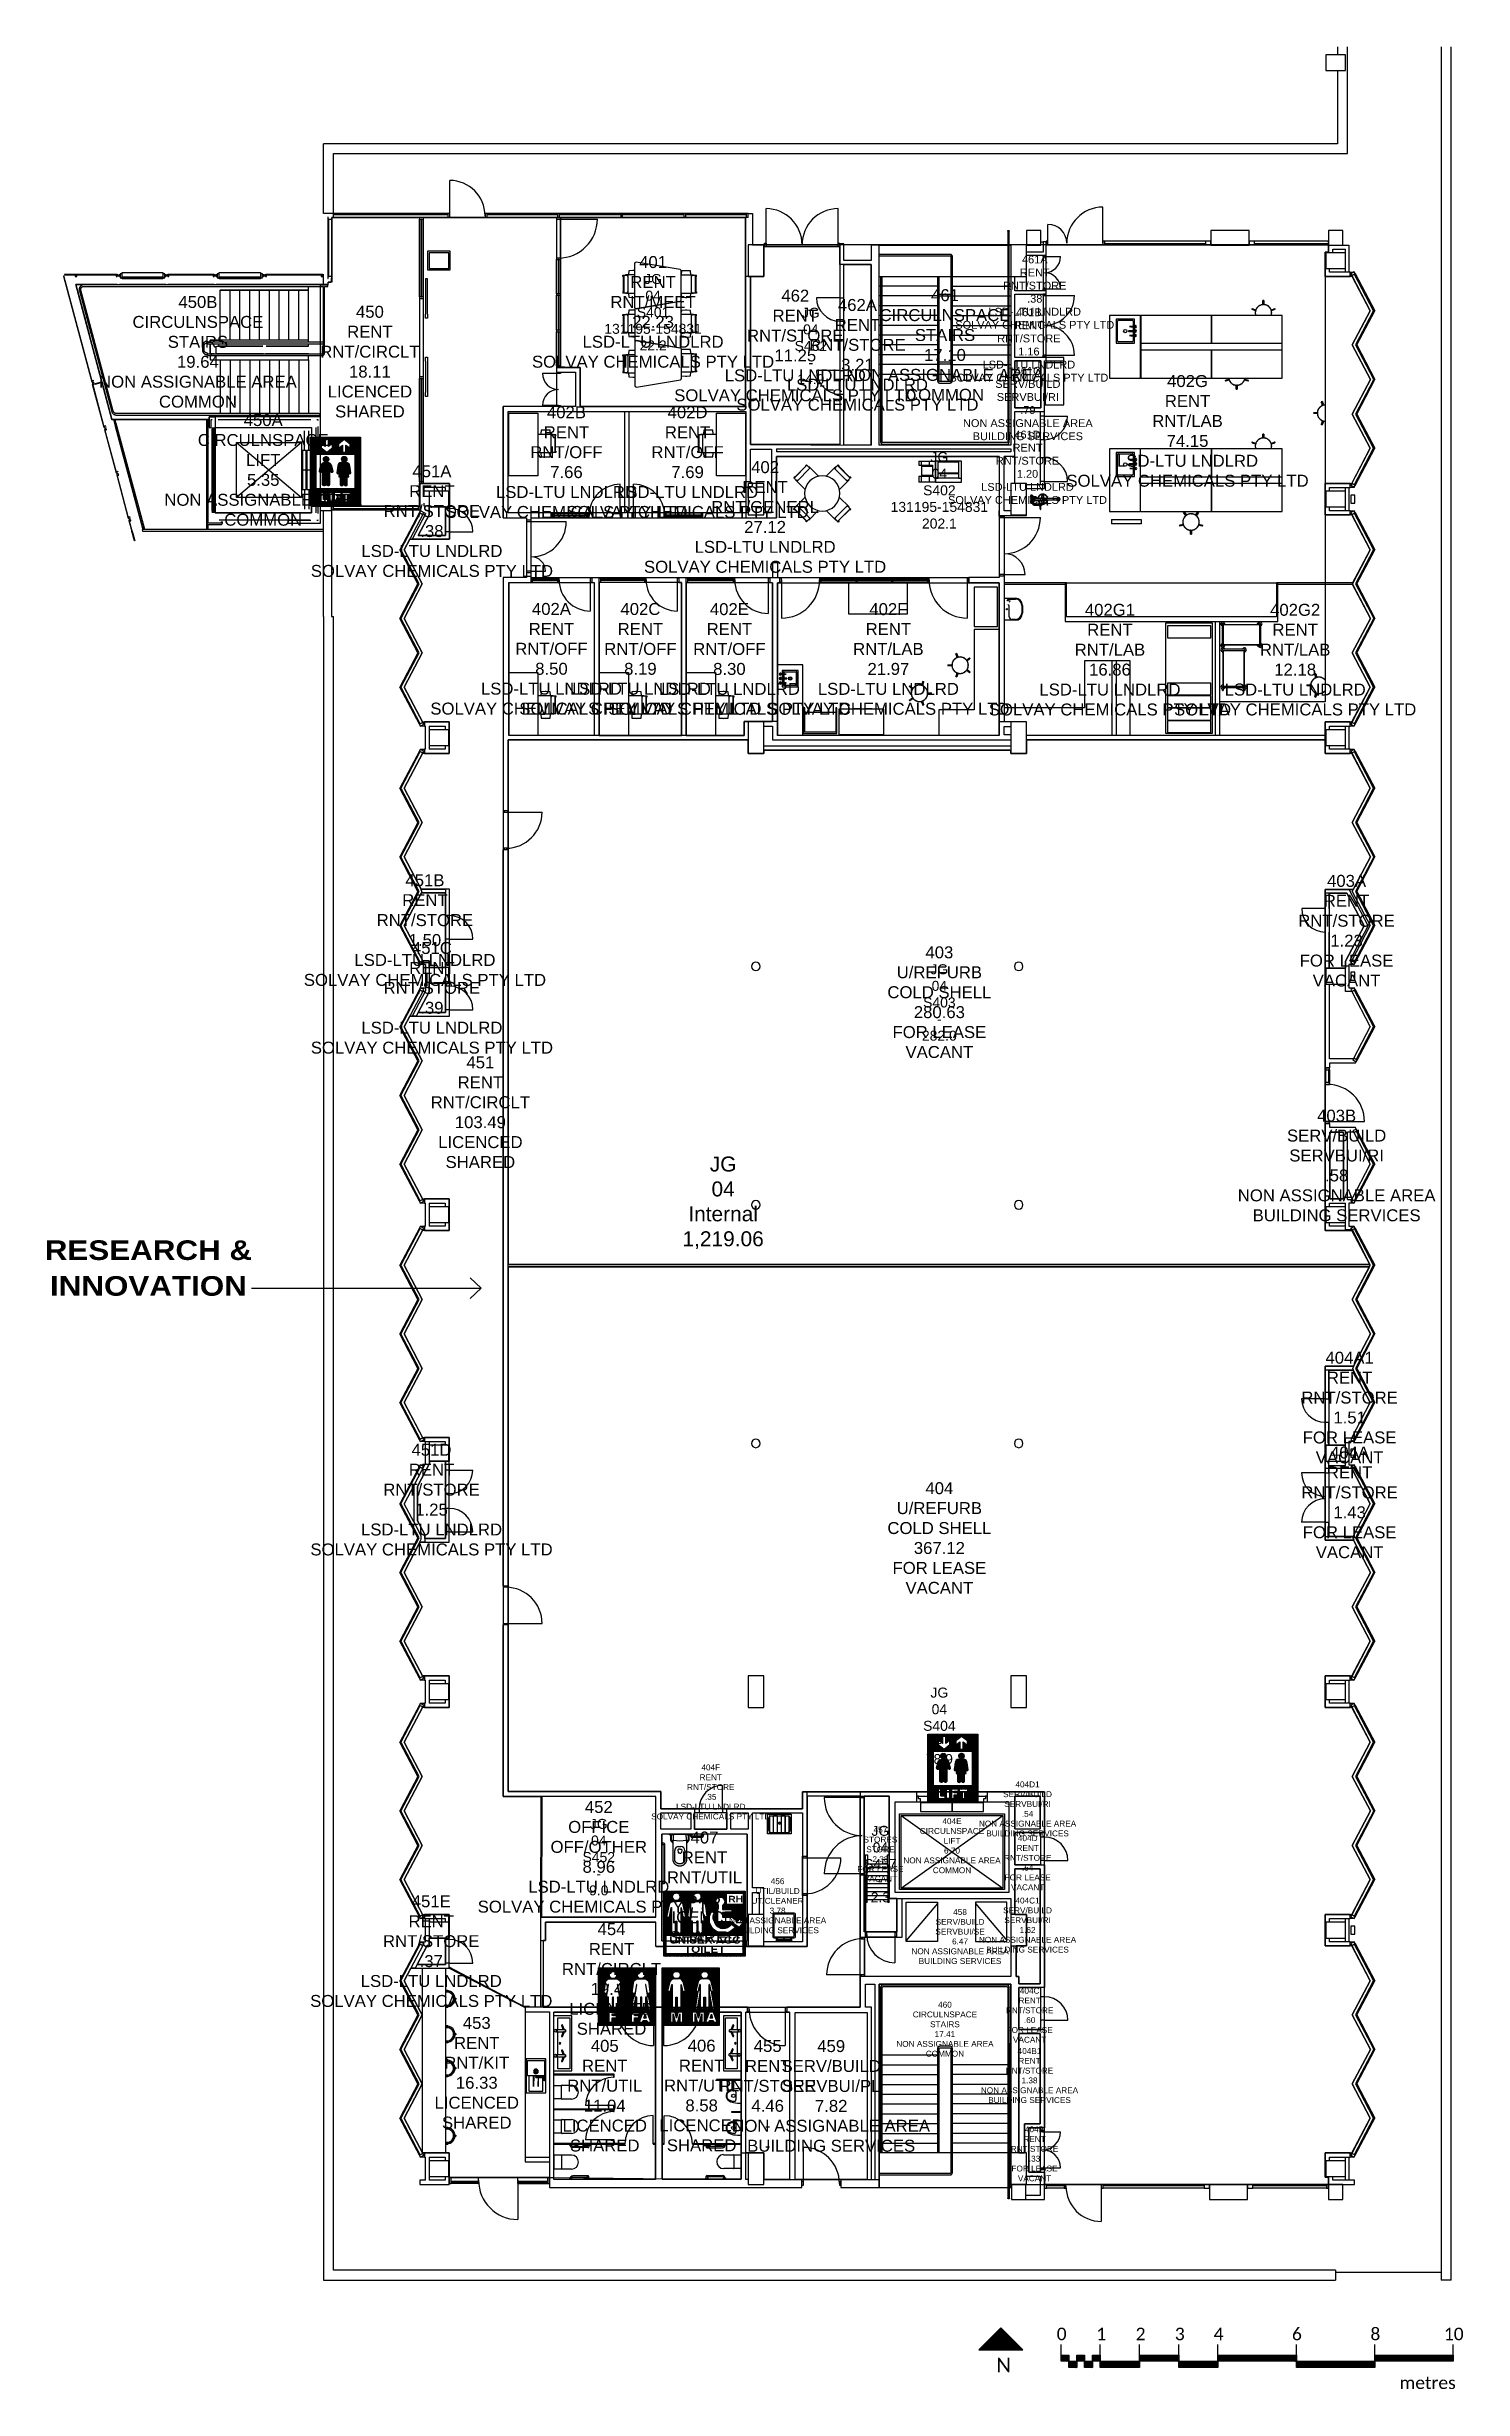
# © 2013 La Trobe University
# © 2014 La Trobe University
# Model space of a CAD drawing. Extents: x 14785 to 50894, y -3296 to 56414.
import ezdxf

# ---------------------------------------------------------------- set-up
doc = ezdxf.new("R2010")
doc.units = 0
doc.header["$MEASUREMENT"] = 0
doc.set_wipeout_variables(frame=1)
for name, color, linetype in [('A-Column__Concrete', 7, 'CONTINUOUS'), ('A-Door', 252, 'CONTINUOUS'), ('A-Furniture', 252, 'CONTINUOUS'), ('A-General', 252, 'CONTINUOUS'), ('A-Joinery__Built-In', 252, 'CONTINUOUS'), ('A-Roof', 252, 'CONTINUOUS'), ('A-Scale-North', 7, 'CONTINUOUS'), ('A-Stairs', 7, 'CONTINUOUS'), ('A-Symbol-Lift', 7, 'CONTINUOUS'), ('A-Wall__Brick', 7, 'CONTINUOUS'), ('A-Wall__Partition', 252, 'CONTINUOUS'), ('A-Wall__Stud', 252, 'CONTINUOUS'), ('A-Window', 7, 'CONTINUOUS'), ('GROS$', 7, 'CONTINUOUS'), ('GROS$TXT', 1, 'CONTINUOUS'), ('H-Fixtures__Sanitary', 252, 'CONTINUOUS'), ('H-Fixtures__Sink', 252, 'CONTINUOUS'), ('RM$', 7, 'CONTINUOUS'), ('RM$TXT', 4, 'CONTINUOUS'), ('SU', 3, 'CONTINUOUS'), ('SU$', 12, 'CONTINUOUS'), ('SU$TXT', 12, 'CONTINUOUS')]:
    doc.layers.add(name, color=color, linetype=linetype)
doc.layers.add('A-Symbol-Toilet', color=7, linetype='CONTINUOUS', true_color=0x144fff)
doc.styles.add('Arial', font='arial.ttf')
doc.styles.add('MtXpl_Arial_Black', font='')
doc.styles.add('ROMANT', font='ROMANS')
doc.styles.get('MtXpl_Arial_Black').set_extended_font_data('Arial Black')

msp = doc.modelspace()

# ---------------------------------------------------------------- texts
at = {"layer": 'A-General', "color": 1, "true_color": 0xff0000, "insert": (17375, 25989), "char_height": 500, "width": 5231.15, "attachment_point": 2, "line_spacing_factor": 1.094041, "style": 'MtXpl_Arial_Black'}
msp.add_mtext('RESEARCH &\\PINNOVATION', dxfattribs=at)
at = {"layer": 'A-Scale-North', "width": 2953.08, "attachment_point": 1, "style": 'ROMANT'}
for s, insert, char_height in [('{\\fCalibri|b0|i0|c0|p34;0}', (40531, -1729), 320), ('{\\fCalibri|b0|i0|c0|p34;1}', (41539, -1729), 320), ('{\\fCalibri|b0|i0|c0|p34;2}', (42544, -1729), 320), ('{\\fCalibri|b0|i0|c0|p34;3}', (43543, -1729), 320), ('{\\fCalibri|b0|i0|c0|p34;4}', (44533, -1729), 320), ('{\\fCalibri|b0|i0|c0|p34;6}', (46529, -1729), 320), ('{\\fCalibri|b0|i0|c0|p34;8}', (48529, -1729), 320), ('{\\fCalibri|b0|i0|c0|p34;10}', (50401, -1729), 320), ('{\\fCalibri|b0|i0|c0|p34;N}', (38993, -2496), 370), ('{\\fCalibri|b0|i0|c0|p34;metres}', (49274, -2973), 320)]:
    msp.add_mtext(s, dxfattribs=dict(at, insert=insert, char_height=char_height))
at = {"layer": 'GROS$TXT', "insert": (32027, 25768), "char_height": 381, "attachment_point": 8, "style": 'Arial'}
msp.add_mtext('JG^M^J04^M^JInternal^M^J1,219.06^M^J', dxfattribs=at)
at = {"layer": 'RM$TXT', "attachment_point": 8, "style": 'Arial'}
for s, insert, char_height in [('401^M^JRENT^M^JRNT/MEET^M^J22.23^M^JLSD-LTU LNDLRD^M^JSOLVAY CHEMICALS PTY LTD^M^J', (30241, 48231), 304.8), ('461A^M^JRENT^M^JRNT/STORE^M^J.38^M^JLSD-LTU LNDLRD^M^JSOLVAY CHEMICALS PTY LTD^M^J', (39972, 49225), 200), ('462^M^JRENT^M^JRNT/STORE^M^J11.25^M^JLSD-LTU LNDLRD^M^JSOLVAY CHEMICALS PTY LTD^M^J', (33867, 47374), 304.8), ('461^M^JCIRCULNSPACE^M^JSTAIRS^M^J17.10^M^JNON ASSIGNABLE AREA^M^JCOMMON^M^J', (37683, 47387), 304.8), ('450B^M^JCIRCULNSPACE^M^JSTAIRS^M^J19.64^M^JNON ASSIGNABLE AREA^M^JCOMMON^M^J', (18637, 47213), 304.8), ('450^M^JRENT^M^JRNT/CIRCLT^M^J18.11^M^JLICENCED^M^JSHARED^M^J', (23022, 46963), 304.8), ('462A^M^JRENT^M^JRNT/STORE^M^J3.21^M^JLSD-LTU LNDLRD^M^JSOLVAY CHEMICALS PTY LTD^M^J', (35451, 47137), 304.8), ('461B^M^JRENT^M^JRNT/STORE^M^J1.16^M^JLSD-LTU LNDLRD^M^JSOLVAY CHEMICALS PTY LTD^M^J', (39822, 47878), 200), ('461C^M^JSERV/BUILD^M^JSERVBUI/RI^M^J.79^M^JNON ASSIGNABLE AREA^M^JBUILDING SERVICES^M^J', (39796, 46385), 200), ('402G^M^JRENT^M^JRNT/LAB^M^J74.15^M^JLSD-LTU LNDLRD^M^JSOLVAY CHEMICALS PTY LTD^M^J', (43867, 45197), 304.8), ('402B^M^JRENT^M^JRNT/OFF^M^J7.66^M^JLSD-LTU LNDLRD^M^JSOLVAY CHEMICALS PTY LTD^M^J', (28033, 44401), 304.8), ('402D^M^JRENT^M^JRNT/OFF^M^J7.69^M^JLSD-LTU LNDLRD^M^JSOLVAY CHEMICALS PTY LTD^M^J', (31121, 44401), 304.8), ('461D^M^JRENT^M^JRNT/STORE^M^J1.20^M^JLSD-LTU LNDLRD^M^JSOLVAY CHEMICALS PTY LTD^M^J', (39787, 44760), 200), ('402^M^JRENT^M^JRNT/GENERL^M^J27.12^M^JLSD-LTU LNDLRD^M^JSOLVAY CHEMICALS PTY LTD^M^J', (33097, 43003), 304.8), ('402A^M^JRENT^M^JRNT/OFF^M^J8.50^M^JLSD-LTU LNDLRD^M^JSOLVAY CHEMICALS PTY LTD^M^J', (27650, 39388), 304.8), ('402C^M^JRENT^M^JRNT/OFF^M^J8.19^M^JLSD-LTU LNDLRD^M^JSOLVAY CHEMICALS PTY LTD^M^J', (29918, 39386), 304.8), ('402E^M^JRENT^M^JRNT/OFF^M^J8.30^M^JLSD-LTU LNDLRD^M^JSOLVAY CHEMICALS PTY LTD^M^J', (32187, 39383), 304.8), ('402F^M^JRENT^M^JRNT/LAB^M^J21.97^M^JLSD-LTU LNDLRD^M^JSOLVAY CHEMICALS PTY LTD^M^J', (36240, 39383), 304.8), ('402G1^M^JRENT^M^JRNT/LAB^M^J16.86^M^JLSD-LTU LNDLRD^M^JSOLVAY CHEMICALS PTY LTD^M^J', (41889, 39366), 304.8), ('402G2^M^JRENT^M^JRNT/LAB^M^J12.18^M^JLSD-LTU LNDLRD^M^JSOLVAY CHEMICALS PTY LTD^M^J', (46611, 39366), 304.8), ('451B^M^JRENT^M^JRNT/STORE^M^J1.50^M^JLSD-LTU LNDLRD^M^JSOLVAY CHEMICALS PTY LTD^M^J', (24425, 32472), 304.8), ('403A^M^JRENT^M^JRNT/STORE^M^J1.23^M^JFOR LEASE^M^JVACANT^M^J', (47921, 32456), 304.8), ('451C^M^JRENT^M^JRNT/STORE^M^J.39^M^JLSD-LTU LNDLRD^M^JSOLVAY CHEMICALS PTY LTD^M^J', (24603, 30745), 304.8), ('403^M^JU/REFURB^M^JCOLD SHELL^M^J280.63^M^JFOR LEASE^M^JVACANT^M^J', (37540, 30634), 304.8), ('451^M^JRENT^M^JRNT/CIRCLT^M^J103.49^M^JLICENCED^M^JSHARED^M^J', (25838, 27829), 304.8), ('403B^M^JSERV/BUILD^M^JSERVBUI/RI^M^J.58^M^JNON ASSIGNABLE AREA^M^JBUILDING SERVICES^M^J', (47668, 26471), 304.8), ('404A1^M^JRENT^M^JRNT/STORE^M^J1.51^M^JFOR LEASE^M^JVACANT^M^J', (47999, 20300), 304.8), ('451D^M^JRENT^M^JRNT/STORE^M^J1.25^M^JLSD-LTU LNDLRD^M^JSOLVAY CHEMICALS PTY LTD^M^J', (24593, 17953), 304.8), ('404A^M^JRENT^M^JRNT/STORE^M^J1.43^M^JFOR LEASE^M^JVACANT^M^J', (47999, 17883), 304.8), ('404^M^JU/REFURB^M^JCOLD SHELL^M^J367.12^M^JFOR LEASE^M^JVACANT^M^J', (37540, 16974), 304.8), ('404F^M^JRENT^M^JRNT/STORE^M^J.35^M^JLSD-LTU LNDLRD^M^JSOLVAY CHEMICALS PTY LTD^M^J', (31712, 11225), 150), ('457^M^JSTORES^M^JSTORE^M^J2.38^M^JFOR LEASE^M^JVACANT^M^J', (36037, 9637), 150), ('404E^M^JCIRCULNSPACE^M^JLIFT^M^J6.70^M^JNON ASSIGNABLE AREA^M^JCOMMON^M^J', (37862, 9855), 150), ('404D^M^JRENT^M^JRNT/STORE^M^J.54^M^JFOR LEASE^M^JVACANT^M^J', (39792, 9421), 150), ('451E^M^JRENT^M^JRNT/STORE^M^J.37^M^JLSD-LTU LNDLRD^M^JSOLVAY CHEMICALS PTY LTD^M^J', (24586, 6443), 304.8), ('404C1^M^JSERV/BUILD^M^JSERVBUI/RI^M^J1.62^M^JNON ASSIGNABLE AREA^M^JBUILDING SERVICES^M^J', (39788, 7832), 150), ('458^M^JSERV/BUILD^M^JSERVBUI/SE^M^J6.47^M^JNON ASSIGNABLE AREA^M^JBUILDING SERVICES^M^J', (38067, 7539), 150), ('460^M^JCIRCULNSPACE^M^JSTAIRS^M^J17.41^M^JNON ASSIGNABLE AREA^M^JCOMMON^M^J', (37682, 5178), 150), ('404C^M^JRENT^M^JRNT/STORE^M^J.60^M^JFOR LEASE^M^JVACANT^M^J', (39842, 5533), 150), ('453^M^JRENT^M^JRNT/KIT^M^J16.33^M^JLICENCED^M^JSHARED^M^J', (25746, 3342), 304.8), ('405^M^JRENT^M^JRNT/UTIL^M^J11.04^M^JLICENCED^M^JSHARED^M^J', (29009, 2758), 304.8), ('406^M^JRENT^M^JRNT/UTIL^M^J8.58^M^JLICENCED^M^JSHARED^M^J', (31479, 2763), 304.8), ('455^M^JRENT^M^JRNT/STORE^M^J4.46^M^J-^M^J-^M^J', (33163, 2759), 304.8), ('459^M^JSERV/BUILD^M^JSERVBUI/PL^M^J7.82^M^JNON ASSIGNABLE AREA^M^JBUILDING SERVICES^M^J', (34782, 2752), 304.8), ('404B1^M^JRENT^M^JRNT/STORE^M^J1.38^M^JNON ASSIGNABLE AREA^M^JBUILDING SERVICES^M^J', (39838, 3996), 150), ('404B^M^JRENT^M^JRNT/STORE^M^J.33^M^JFOR LEASE^M^JVACANT^M^J', (39966, 2001), 150)]:
    msp.add_mtext(s, dxfattribs=dict(at, insert=insert, char_height=char_height))
at = {"layer": 'SU$TXT', "char_height": 254, "attachment_point": 8, "style": 'Arial'}
for s, insert in [('JG^M^J04^M^JS401^M^J131195-154831^M^J22.2^M^J', (30241, 48675)), ('JG^M^J04^M^JS462^M^J-^M^J14.9^M^J', (34263, 47812)), ('JG^M^J04^M^JS402^M^J131195-154831^M^J202.1^M^J', (37540, 44132)), ('JG^M^J04^M^JS403^M^J-^M^J282.0^M^J', (37540, 31076)), ('JG^M^J04^M^JS452^M^J-^M^J9.0^M^J', (28857, 9289)), ('JG^M^J04^M^JS457^M^J-^M^J2.3^M^J', (36037, 9112))]:
    msp.add_mtext(s, dxfattribs=dict(at, insert=insert))

# ---------------------------------------------------------------- blocks, each defined once
blk = doc.blocks.new('A$C0be1a1f3')
at = {"layer": 'A-Scale-North'}
for p, q in [((0, -425), (0, 0)), ((1000, -584), (1000, 0)), ((0, -271), (5, -266)), ((0, -284), (18, -266)), ((0, -296), (30, -266)), ((0, -308), (42, -266)), ((0, -321), (55, -266)), ((0, -333), (67, -266)), ((0, -346), (80, -266)), ((0, -358), (92, -266)), ((0, -370), (104, -266)), ((0, -383), (117, -266)), ((0, -395), (129, -266)), ((0, -407), (141, -266)), ((0, -420), (154, -266)), ((7, -425), (166, -266)), ((19, -425), (179, -266)), ((32, -425), (191, -266)), ((44, -425), (200, -269)), ((57, -425), (200, -282)), ((69, -425), (200, -294)), ((81, -425), (200, -306)), ((94, -425), (200, -319)), ((106, -425), (200, -331)), ((118, -425), (200, -344)), ((131, -425), (200, -356)), ((143, -425), (200, -368)), ((156, -425), (200, -381)), ((168, -425), (200, -393)), ((180, -425), (200, -405)), ((193, -425), (200, -418)), ((200, -430), (205, -425)), ((200, -443), (217, -425)), ((200, -455), (230, -425)), ((200, -467), (242, -425)), ((200, -480), (255, -425)), ((200, -492), (267, -425)), ((200, -504), (279, -425)), ((200, -517), (292, -425)), ((200, -529), (304, -425)), ((200, -542), (316, -425)), ((200, -554), (329, -425)), ((200, -566), (341, -425)), ((200, -579), (354, -425)), ((207, -584), (366, -425)), ((219, -584), (378, -425)), ((232, -584), (391, -425)), ((244, -584), (400, -428)), ((256, -584), (400, -440)), ((269, -584), (400, -453)), ((281, -584), (400, -465)), ((293, -584), (400, -478)), ((306, -584), (400, -490)), ((318, -584), (400, -502)), ((331, -584), (400, -515)), ((343, -584), (400, -527)), ((355, -584), (400, -539)), ((368, -584), (400, -552)), ((380, -584), (400, -564)), ((392, -584), (400, -577)), ((400, -267), (401, -266)), ((400, -280), (414, -266)), ((400, -292), (426, -266)), ((400, -304), (438, -266)), ((400, -317), (451, -266)), ((400, -329), (463, -266)), ((400, -342), (476, -266)), ((400, -354), (488, -266)), ((400, -366), (500, -266)), ((400, -379), (513, -266)), ((400, -391), (525, -266)), ((400, -403), (537, -266)), ((400, -416), (550, -266)), ((403, -425), (562, -266)), ((415, -425), (575, -266)), ((428, -425), (587, -266)), ((440, -425), (599, -266)), ((453, -425), (600, -278)), ((465, -425), (600, -290)), ((477, -425), (600, -302)), ((490, -425), (600, -315)), ((502, -425), (600, -327)), ((514, -425), (600, -339)), ((527, -425), (600, -352)), ((539, -425), (600, -364)), ((552, -425), (600, -377)), ((564, -425), (600, -389)), ((576, -425), (600, -401)), ((589, -425), (600, -414)), ((600, -426), (601, -425)), ((600, -438), (613, -425)), ((600, -451), (626, -425)), ((600, -463), (638, -425)), ((600, -476), (651, -425)), ((600, -488), (663, -425)), ((600, -500), (675, -425)), ((600, -513), (688, -425)), ((600, -525), (700, -425)), ((600, -537), (712, -425)), ((600, -550), (725, -425)), ((600, -562), (737, -425)), ((600, -575), (750, -425)), ((603, -584), (762, -425)), ((615, -584), (774, -425)), ((628, -584), (787, -425)), ((640, -584), (799, -425)), ((652, -584), (800, -436)), ((665, -584), (800, -449)), ((677, -584), (800, -461)), ((689, -584), (800, -474)), ((702, -584), (800, -486)), ((714, -584), (800, -498)), ((727, -584), (800, -511)), ((739, -584), (800, -523)), ((751, -584), (800, -535)), ((764, -584), (800, -548)), ((776, -584), (800, -560)), ((788, -584), (800, -573)), ((800, -276), (810, -266)), ((800, -288), (822, -266)), ((800, -300), (834, -266)), ((800, -313), (847, -266)), ((800, -325), (859, -266)), ((800, -337), (872, -266)), ((800, -350), (884, -266)), ((800, -362), (896, -266)), ((800, -375), (909, -266)), ((800, -387), (921, -266)), ((800, -399), (933, -266)), ((800, -412), (946, -266)), ((800, -424), (958, -266)), ((811, -425), (971, -266)), ((824, -425), (983, -266)), ((836, -425), (995, -266)), ((849, -425), (1000, -274)), ((861, -425), (1000, -286)), ((873, -425), (1000, -298)), ((886, -425), (1000, -311)), ((898, -425), (1000, -323)), ((910, -425), (1000, -335)), ((923, -425), (1000, -348)), ((935, -425), (1000, -360)), ((948, -425), (1000, -373)), ((960, -425), (1000, -385)), ((972, -425), (1000, -397)), ((985, -425), (1000, -410)), ((997, -425), (1000, -422)), ((1000, -434), (1009, -425)), ((1000, -447), (1022, -425)), ((1000, -459), (1034, -425)), ((1000, -472), (1047, -425)), ((1000, -484), (1059, -425)), ((1000, -496), (1071, -425)), ((1000, -509), (1084, -425)), ((1000, -521), (1096, -425)), ((1000, -533), (1108, -425)), ((1000, -546), (1121, -425)), ((1000, -558), (1133, -425)), ((1000, -571), (1146, -425)), ((1000, -583), (1158, -425)), ((1011, -584), (1170, -425)), ((1023, -584), (1183, -425)), ((1036, -584), (1195, -425)), ((1048, -584), (1207, -425)), ((1061, -584), (1220, -425)), ((1073, -584), (1232, -425)), ((1085, -584), (1244, -425)), ((1098, -584), (1257, -425)), ((1110, -584), (1269, -425)), ((1122, -584), (1282, -425)), ((1135, -584), (1294, -425)), ((1147, -584), (1306, -425)), ((1160, -584), (1319, -425)), ((1172, -584), (1331, -425)), ((1184, -584), (1343, -425)), ((1197, -584), (1356, -425)), ((1209, -584), (1368, -425)), ((1221, -584), (1381, -425)), ((1234, -584), (1393, -425)), ((1246, -584), (1405, -425)), ((1259, -584), (1418, -425)), ((1271, -584), (1430, -425)), ((1283, -584), (1442, -425)), ((1296, -584), (1455, -425)), ((1308, -584), (1467, -425)), ((1320, -584), (1480, -425)), ((1333, -584), (1492, -425)), ((1345, -584), (1504, -425)), ((1358, -584), (1517, -425)), ((1370, -584), (1529, -425)), ((1382, -584), (1541, -425)), ((1395, -584), (1554, -425)), ((1407, -584), (1566, -425)), ((1419, -584), (1579, -425)), ((1432, -584), (1591, -425)), ((1444, -584), (1603, -425)), ((1457, -584), (1616, -425)), ((1469, -584), (1628, -425)), ((1481, -584), (1640, -425)), ((1494, -584), (1653, -425)), ((1506, -584), (1665, -425)), ((1518, -584), (1678, -425)), ((1531, -584), (1690, -425)), ((1543, -584), (1702, -425)), ((1556, -584), (1715, -425)), ((1568, -584), (1727, -425)), ((1580, -584), (1739, -425)), ((1593, -584), (1752, -425)), ((1605, -584), (1764, -425)), ((1617, -584), (1777, -425)), ((1630, -584), (1789, -425)), ((1642, -584), (1801, -425)), ((1655, -584), (1814, -425)), ((1667, -584), (1826, -425)), ((1679, -584), (1838, -425)), ((1692, -584), (1851, -425)), ((1704, -584), (1863, -425)), ((1716, -584), (1876, -425)), ((1729, -584), (1888, -425)), ((1741, -584), (1900, -425)), ((1754, -584), (1913, -425)), ((1766, -584), (1925, -425)), ((1778, -584), (1937, -425)), ((1791, -584), (1950, -425)), ((1803, -584), (1962, -425)), ((1815, -584), (1975, -425)), ((1828, -584), (1987, -425)), ((1840, -584), (1999, -425)), ((1853, -584), (2000, -437)), ((1865, -584), (2000, -449)), ((1877, -584), (2000, -462)), ((1890, -584), (2000, -474)), ((1902, -584), (2000, -486)), ((1914, -584), (2000, -499)), ((1927, -584), (2000, -511)), ((1939, -584), (2000, -523)), ((1952, -584), (2000, -536)), ((1964, -584), (2000, -548)), ((1976, -584), (2000, -561)), ((1989, -584), (2000, -573)), ((2000, -584), (2000, 0)), ((2000, -276), (2010, -266)), ((2000, -288), (2022, -266)), ((2000, -301), (2035, -266)), ((2000, -313), (2047, -266)), ((2000, -325), (2059, -266)), ((2000, -338), (2072, -266)), ((2000, -350), (2084, -266)), ((2000, -363), (2097, -266)), ((2000, -375), (2109, -266)), ((2000, -387), (2121, -266)), ((2000, -400), (2134, -266)), ((2000, -412), (2146, -266)), ((2000, -424), (2158, -266)), ((2012, -425), (2171, -266)), ((2024, -425), (2183, -266)), ((2036, -425), (2196, -266)), ((2049, -425), (2208, -266)), ((2061, -425), (2220, -266)), ((2074, -425), (2233, -266)), ((2086, -425), (2245, -266)), ((2098, -425), (2257, -266)), ((2111, -425), (2270, -266)), ((2123, -425), (2282, -266)), ((2135, -425), (2295, -266)), ((2148, -425), (2307, -266)), ((2160, -425), (2319, -266)), ((2173, -425), (2332, -266)), ((2185, -425), (2344, -266)), ((2197, -425), (2356, -266)), ((2210, -425), (2369, -266)), ((2222, -425), (2381, -266)), ((2234, -425), (2394, -266)), ((2247, -425), (2406, -266)), ((2259, -425), (2418, -266)), ((2272, -425), (2431, -266)), ((2284, -425), (2443, -266)), ((2296, -425), (2455, -266)), ((2309, -425), (2468, -266)), ((2321, -425), (2480, -266)), ((2333, -425), (2493, -266)), ((2346, -425), (2505, -266)), ((2358, -425), (2517, -266)), ((2371, -425), (2530, -266)), ((2383, -425), (2542, -266)), ((2395, -425), (2554, -266)), ((2408, -425), (2567, -266)), ((2420, -425), (2579, -266)), ((2432, -425), (2592, -266)), ((2445, -425), (2604, -266)), ((2457, -425), (2616, -266)), ((2470, -425), (2629, -266)), ((2482, -425), (2641, -266)), ((2494, -425), (2653, -266)), ((2507, -425), (2666, -266)), ((2519, -425), (2678, -266)), ((2531, -425), (2691, -266)), ((2544, -425), (2703, -266)), ((2556, -425), (2715, -266)), ((2569, -425), (2728, -266)), ((2581, -425), (2740, -266)), ((2593, -425), (2752, -266)), ((2606, -425), (2765, -266)), ((2618, -425), (2777, -266)), ((2630, -425), (2790, -266)), ((2643, -425), (2802, -266)), ((2655, -425), (2814, -266)), ((2668, -425), (2827, -266)), ((2680, -425), (2839, -266)), ((2692, -425), (2851, -266)), ((2705, -425), (2864, -266)), ((2717, -425), (2876, -266)), ((2729, -425), (2889, -266)), ((2742, -425), (2901, -266)), ((2754, -425), (2913, -266)), ((2767, -425), (2926, -266)), ((2779, -425), (2938, -266)), ((2791, -425), (2950, -266)), ((2804, -425), (2963, -266)), ((2816, -425), (2975, -266)), ((2828, -425), (2988, -266)), ((2841, -425), (3000, -266)), ((2853, -425), (3000, -278)), ((2866, -425), (3000, -291)), ((2878, -425), (3000, -303)), ((2890, -425), (3000, -315)), ((2903, -425), (3000, -328)), ((2915, -425), (3000, -340)), ((2927, -425), (3000, -352)), ((2940, -425), (3000, -365)), ((2952, -425), (3000, -377)), ((2965, -425), (3000, -390)), ((2977, -425), (3000, -402)), ((2989, -425), (3000, -414)), ((3000, -584), (3000, 0)), ((3000, -427), (3002, -425)), ((3000, -439), (3014, -425)), ((3000, -451), (3026, -425)), ((3000, -464), (3039, -425)), ((3000, -476), (3051, -425)), ((3000, -489), (3064, -425)), ((3000, -501), (3076, -425)), ((3000, -513), (3088, -425)), ((3000, -526), (3101, -425)), ((3000, -538), (3113, -425)), ((3000, -550), (3125, -425)), ((3000, -563), (3138, -425)), ((3000, -575), (3150, -425)), ((3003, -584), (3163, -425)), ((3016, -584), (3175, -425)), ((3028, -584), (3187, -425)), ((3041, -584), (3200, -425)), ((3053, -584), (3212, -425)), ((3065, -584), (3224, -425)), ((3078, -584), (3237, -425)), ((3090, -584), (3249, -425)), ((3102, -584), (3262, -425)), ((3115, -584), (3274, -425)), ((3127, -584), (3286, -425)), ((3140, -584), (3299, -425)), ((3152, -584), (3311, -425)), ((3164, -584), (3323, -425)), ((3177, -584), (3336, -425)), ((3189, -584), (3348, -425)), ((3201, -584), (3361, -425)), ((3214, -584), (3373, -425)), ((3226, -584), (3385, -425)), ((3239, -584), (3398, -425)), ((3251, -584), (3410, -425)), ((3263, -584), (3422, -425)), ((3276, -584), (3435, -425)), ((3288, -584), (3447, -425)), ((3300, -584), (3460, -425)), ((3313, -584), (3472, -425)), ((3325, -584), (3484, -425)), ((3338, -584), (3497, -425)), ((3350, -584), (3509, -425)), ((3362, -584), (3521, -425)), ((3375, -584), (3534, -425)), ((3387, -584), (3546, -425)), ((3399, -584), (3559, -425)), ((3412, -584), (3571, -425)), ((3424, -584), (3583, -425)), ((3437, -584), (3596, -425)), ((3449, -584), (3608, -425)), ((3461, -584), (3620, -425)), ((3474, -584), (3633, -425)), ((3486, -584), (3645, -425)), ((3498, -584), (3657, -425)), ((3511, -584), (3670, -425)), ((3523, -584), (3682, -425)), ((3535, -584), (3695, -425)), ((3548, -584), (3707, -425)), ((3560, -584), (3719, -425)), ((3573, -584), (3732, -425)), ((3585, -584), (3744, -425)), ((3597, -584), (3756, -425)), ((3610, -584), (3769, -425)), ((3622, -584), (3781, -425)), ((3634, -584), (3794, -425)), ((3647, -584), (3806, -425)), ((3659, -584), (3818, -425)), ((3672, -584), (3831, -425)), ((3684, -584), (3843, -425)), ((3696, -584), (3855, -425)), ((3709, -584), (3868, -425)), ((3721, -584), (3880, -425)), ((3733, -584), (3893, -425)), ((3746, -584), (3905, -425)), ((3758, -584), (3917, -425)), ((3771, -584), (3930, -425)), ((3783, -584), (3942, -425)), ((3795, -584), (3954, -425)), ((3808, -584), (3967, -425)), ((3820, -584), (3979, -425)), ((3832, -584), (3992, -425)), ((3845, -584), (4000, -429)), ((3857, -584), (4000, -441)), ((3870, -584), (4000, -454)), ((3882, -584), (4000, -466)), ((3894, -584), (4000, -479)), ((3907, -584), (4000, -491)), ((3919, -584), (4000, -503)), ((3931, -584), (4000, -516)), ((3944, -584), (4000, -528)), ((3956, -584), (4000, -540)), ((3969, -584), (4000, -553)), ((3981, -584), (4000, -565)), ((3993, -584), (4000, -578)), ((4000, -584), (4000, 0)), ((4000, -268), (4002, -266)), ((4000, -281), (4015, -266)), ((4000, -293), (4027, -266)), ((4000, -305), (4039, -266)), ((4000, -318), (4052, -266)), ((4000, -330), (4064, -266)), ((4000, -342), (4076, -266)), ((4000, -355), (4089, -266)), ((4000, -367), (4101, -266)), ((4000, -380), (4114, -266)), ((4000, -392), (4126, -266)), ((4000, -404), (4138, -266)), ((4000, -417), (4151, -266)), ((4004, -425), (4163, -266)), ((4016, -425), (4175, -266)), ((4029, -425), (4188, -266)), ((4041, -425), (4200, -266)), ((4053, -425), (4213, -266)), ((4066, -425), (4225, -266)), ((4078, -425), (4237, -266)), ((4091, -425), (4250, -266)), ((4103, -425), (4262, -266)), ((4115, -425), (4274, -266)), ((4128, -425), (4287, -266)), ((4140, -425), (4299, -266)), ((4152, -425), (4312, -266)), ((4165, -425), (4324, -266)), ((4177, -425), (4336, -266)), ((4190, -425), (4349, -266)), ((4202, -425), (4361, -266)), ((4214, -425), (4373, -266)), ((4227, -425), (4386, -266)), ((4239, -425), (4398, -266)), ((4251, -425), (4411, -266)), ((4264, -425), (4423, -266)), ((4276, -425), (4435, -266)), ((4289, -425), (4448, -266)), ((4301, -425), (4460, -266)), ((4313, -425), (4472, -266)), ((4326, -425), (4485, -266)), ((4338, -425), (4497, -266)), ((4350, -425), (4510, -266)), ((4363, -425), (4522, -266)), ((4375, -425), (4534, -266)), ((4388, -425), (4547, -266)), ((4400, -425), (4559, -266)), ((4412, -425), (4571, -266)), ((4425, -425), (4584, -266)), ((4437, -425), (4596, -266)), ((4449, -425), (4609, -266)), ((4462, -425), (4621, -266)), ((4474, -425), (4633, -266)), ((4487, -425), (4646, -266)), ((4499, -425), (4658, -266)), ((4511, -425), (4670, -266)), ((4524, -425), (4683, -266)), ((4536, -425), (4695, -266)), ((4548, -425), (4708, -266)), ((4561, -425), (4720, -266)), ((4573, -425), (4732, -266)), ((4586, -425), (4745, -266)), ((4598, -425), (4757, -266)), ((4610, -425), (4769, -266)), ((4623, -425), (4782, -266)), ((4635, -425), (4794, -266)), ((4647, -425), (4807, -266)), ((4660, -425), (4819, -266)), ((4672, -425), (4831, -266)), ((4685, -425), (4844, -266)), ((4697, -425), (4856, -266)), ((4709, -425), (4868, -266)), ((4722, -425), (4881, -266)), ((4734, -425), (4893, -266)), ((4746, -425), (4906, -266)), ((4759, -425), (4918, -266)), ((4771, -425), (4930, -266)), ((4784, -425), (4943, -266)), ((4796, -425), (4955, -266)), ((4808, -425), (4967, -266)), ((4821, -425), (4980, -266)), ((4833, -425), (4992, -266)), ((4845, -425), (5005, -266)), ((4858, -425), (5017, -266)), ((4870, -425), (5029, -266)), ((4883, -425), (5042, -266)), ((4895, -425), (5054, -266)), ((4907, -425), (5066, -266)), ((4920, -425), (5079, -266)), ((4932, -425), (5091, -266)), ((4944, -425), (5104, -266)), ((4957, -425), (5116, -266)), ((4969, -425), (5128, -266)), ((4982, -425), (5141, -266)), ((4994, -425), (5153, -266)), ((5006, -425), (5165, -266)), ((5019, -425), (5178, -266)), ((5031, -425), (5190, -266)), ((5043, -425), (5203, -266)), ((5056, -425), (5215, -266)), ((5068, -425), (5227, -266)), ((5081, -425), (5240, -266)), ((5093, -425), (5252, -266)), ((5105, -425), (5264, -266)), ((5118, -425), (5277, -266)), ((5130, -425), (5289, -266)), ((5142, -425), (5302, -266)), ((5155, -425), (5314, -266)), ((5167, -425), (5326, -266)), ((5180, -425), (5339, -266)), ((5192, -425), (5351, -266)), ((5204, -425), (5363, -266)), ((5217, -425), (5376, -266)), ((5229, -425), (5388, -266)), ((5241, -425), (5401, -266)), ((5254, -425), (5413, -266)), ((5266, -425), (5425, -266)), ((5279, -425), (5438, -266)), ((5291, -425), (5450, -266)), ((5303, -425), (5462, -266)), ((5316, -425), (5475, -266)), ((5328, -425), (5487, -266)), ((5340, -425), (5500, -266)), ((5353, -425), (5512, -266)), ((5365, -425), (5524, -266)), ((5378, -425), (5537, -266)), ((5390, -425), (5549, -266)), ((5402, -425), (5561, -266)), ((5415, -425), (5574, -266)), ((5427, -425), (5586, -266)), ((5439, -425), (5599, -266)), ((5452, -425), (5611, -266)), ((5464, -425), (5623, -266)), ((5477, -425), (5636, -266)), ((5489, -425), (5648, -266)), ((5501, -425), (5660, -266)), ((5514, -425), (5673, -266)), ((5526, -425), (5685, -266)), ((5538, -425), (5698, -266)), ((5551, -425), (5710, -266)), ((5563, -425), (5722, -266)), ((5576, -425), (5735, -266)), ((5588, -425), (5747, -266)), ((5600, -425), (5759, -266)), ((5613, -425), (5772, -266)), ((5625, -425), (5784, -266)), ((5637, -425), (5797, -266)), ((5650, -425), (5809, -266)), ((5662, -425), (5821, -266)), ((5675, -425), (5834, -266)), ((5687, -425), (5846, -266)), ((5699, -425), (5858, -266)), ((5712, -425), (5871, -266)), ((5724, -425), (5883, -266)), ((5736, -425), (5896, -266)), ((5749, -425), (5908, -266)), ((5761, -425), (5920, -266)), ((5774, -425), (5933, -266)), ((5786, -425), (5945, -266)), ((5798, -425), (5957, -266)), ((5811, -425), (5970, -266)), ((5823, -425), (5982, -266)), ((5835, -425), (5995, -266)), ((5848, -425), (6000, -273)), ((5860, -425), (6000, -285)), ((5873, -425), (6000, -298)), ((5885, -425), (6000, -310)), ((5897, -425), (6000, -322)), ((5910, -425), (6000, -335)), ((5922, -425), (6000, -347)), ((5934, -425), (6000, -359)), ((5947, -425), (6000, -372)), ((5959, -425), (6000, -384)), ((5972, -425), (6000, -397)), ((5984, -425), (6000, -409)), ((5996, -425), (6000, -421)), ((6000, -584), (6000, 0)), ((6000, -434), (6009, -425)), ((6000, -446), (6021, -425)), ((6000, -458), (6033, -425)), ((6000, -471), (6046, -425)), ((6000, -483), (6058, -425)), ((6000, -496), (6070, -425)), ((6000, -508), (6083, -425)), ((6000, -520), (6095, -425)), ((6000, -533), (6108, -425)), ((6000, -545), (6120, -425)), ((6000, -557), (6132, -425)), ((6000, -570), (6145, -425)), ((6000, -582), (6157, -425)), ((6010, -584), (6169, -425)), ((6023, -584), (6182, -425)), ((6035, -584), (6194, -425)), ((6047, -584), (6207, -425)), ((6060, -584), (6219, -425)), ((6072, -584), (6231, -425)), ((6085, -584), (6244, -425)), ((6097, -584), (6256, -425)), ((6109, -584), (6268, -425)), ((6122, -584), (6281, -425)), ((6134, -584), (6293, -425)), ((6146, -584), (6306, -425)), ((6159, -584), (6318, -425)), ((6171, -584), (6330, -425)), ((6184, -584), (6343, -425)), ((6196, -584), (6355, -425)), ((6208, -584), (6367, -425)), ((6221, -584), (6380, -425)), ((6233, -584), (6392, -425)), ((6245, -584), (6405, -425)), ((6258, -584), (6417, -425)), ((6270, -584), (6429, -425)), ((6283, -584), (6442, -425)), ((6295, -584), (6454, -425)), ((6307, -584), (6466, -425)), ((6320, -584), (6479, -425)), ((6332, -584), (6491, -425)), ((6344, -584), (6504, -425)), ((6357, -584), (6516, -425)), ((6369, -584), (6528, -425)), ((6382, -584), (6541, -425)), ((6394, -584), (6553, -425)), ((6406, -584), (6565, -425)), ((6419, -584), (6578, -425)), ((6431, -584), (6590, -425)), ((6443, -584), (6603, -425)), ((6456, -584), (6615, -425)), ((6468, -584), (6627, -425)), ((6481, -584), (6640, -425)), ((6493, -584), (6652, -425)), ((6505, -584), (6664, -425)), ((6518, -584), (6677, -425)), ((6530, -584), (6689, -425)), ((6542, -584), (6702, -425)), ((6555, -584), (6714, -425)), ((6567, -584), (6726, -425)), ((6580, -584), (6739, -425)), ((6592, -584), (6751, -425)), ((6604, -584), (6763, -425)), ((6617, -584), (6776, -425)), ((6629, -584), (6788, -425)), ((6641, -584), (6801, -425)), ((6654, -584), (6813, -425)), ((6666, -584), (6825, -425)), ((6679, -584), (6838, -425)), ((6691, -584), (6850, -425)), ((6703, -584), (6862, -425)), ((6716, -584), (6875, -425)), ((6728, -584), (6887, -425)), ((6740, -584), (6900, -425)), ((6753, -584), (6912, -425)), ((6765, -584), (6924, -425)), ((6778, -584), (6937, -425)), ((6790, -584), (6949, -425)), ((6802, -584), (6961, -425)), ((6815, -584), (6974, -425)), ((6827, -584), (6986, -425)), ((6839, -584), (6999, -425)), ((6852, -584), (7011, -425)), ((6864, -584), (7023, -425)), ((6877, -584), (7036, -425)), ((6889, -584), (7048, -425)), ((6901, -584), (7060, -425)), ((6914, -584), (7073, -425)), ((6926, -584), (7085, -425)), ((6938, -584), (7098, -425)), ((6951, -584), (7110, -425)), ((6963, -584), (7122, -425)), ((6976, -584), (7135, -425)), ((6988, -584), (7147, -425)), ((7000, -584), (7159, -425)), ((7013, -584), (7172, -425)), ((7025, -584), (7184, -425)), ((7037, -584), (7197, -425)), ((7050, -584), (7209, -425)), ((7062, -584), (7221, -425)), ((7075, -584), (7234, -425)), ((7087, -584), (7246, -425)), ((7099, -584), (7258, -425)), ((7112, -584), (7271, -425)), ((7124, -584), (7283, -425)), ((7136, -584), (7296, -425)), ((7149, -584), (7308, -425)), ((7161, -584), (7320, -425)), ((7174, -584), (7333, -425)), ((7186, -584), (7345, -425)), ((7198, -584), (7357, -425)), ((7211, -584), (7370, -425)), ((7223, -584), (7382, -425)), ((7235, -584), (7395, -425)), ((7248, -584), (7407, -425)), ((7260, -584), (7419, -425)), ((7273, -584), (7432, -425)), ((7285, -584), (7444, -425)), ((7297, -584), (7456, -425)), ((7310, -584), (7469, -425)), ((7322, -584), (7481, -425)), ((7334, -584), (7494, -425)), ((7347, -584), (7506, -425)), ((7359, -584), (7518, -425)), ((7372, -584), (7531, -425)), ((7384, -584), (7543, -425)), ((7396, -584), (7555, -425)), ((7409, -584), (7568, -425)), ((7421, -584), (7580, -425)), ((7433, -584), (7593, -425)), ((7446, -584), (7605, -425)), ((7458, -584), (7617, -425)), ((7471, -584), (7630, -425)), ((7483, -584), (7642, -425)), ((7495, -584), (7654, -425)), ((7508, -584), (7667, -425)), ((7520, -584), (7679, -425)), ((7532, -584), (7692, -425)), ((7545, -584), (7704, -425)), ((7557, -584), (7716, -425)), ((7570, -584), (7729, -425)), ((7582, -584), (7741, -425)), ((7594, -584), (7753, -425)), ((7607, -584), (7766, -425)), ((7619, -584), (7778, -425)), ((7631, -584), (7791, -425)), ((7644, -584), (7803, -425)), ((7656, -584), (7815, -425)), ((7669, -584), (7828, -425)), ((7681, -584), (7840, -425)), ((7693, -584), (7852, -425)), ((7706, -584), (7865, -425)), ((7718, -584), (7877, -425)), ((7730, -584), (7890, -425)), ((7743, -584), (7902, -425)), ((7755, -584), (7914, -425)), ((7768, -584), (7927, -425)), ((7780, -584), (7939, -425)), ((7792, -584), (7951, -425)), ((7805, -584), (7964, -425)), ((7817, -584), (7976, -425)), ((7829, -584), (7989, -425)), ((7842, -584), (8000, -426)), ((7854, -584), (8000, -438)), ((7867, -584), (8000, -451)), ((7879, -584), (8000, -463)), ((7891, -584), (8000, -475)), ((7904, -584), (8000, -488)), ((7916, -584), (8000, -500)), ((7928, -584), (8000, -513)), ((7941, -584), (8000, -525)), ((7953, -584), (8000, -537)), ((7966, -584), (8000, -550)), ((7978, -584), (8000, -562)), ((7990, -584), (8000, -574)), ((8000, -584), (8000, 0)), ((8000, -277), (8012, -266)), ((8000, -290), (8024, -266)), ((8000, -302), (8036, -266)), ((8000, -315), (8049, -266)), ((8000, -327), (8061, -266)), ((8000, -339), (8073, -266)), ((8000, -352), (8086, -266)), ((8000, -364), (8098, -266)), ((8000, -376), (8111, -266)), ((8000, -389), (8123, -266)), ((8000, -401), (8135, -266)), ((8000, -414), (8148, -266)), ((8001, -425), (8160, -266)), ((8013, -425), (8172, -266)), ((8026, -425), (8185, -266)), ((8038, -425), (8197, -266)), ((8050, -425), (8210, -266)), ((8063, -425), (8222, -266)), ((8075, -425), (8234, -266)), ((8088, -425), (8247, -266)), ((8100, -425), (8259, -266)), ((8112, -425), (8271, -266)), ((8125, -425), (8284, -266)), ((8137, -425), (8296, -266)), ((8149, -425), (8309, -266)), ((8162, -425), (8321, -266)), ((8174, -425), (8333, -266)), ((8187, -425), (8346, -266)), ((8199, -425), (8358, -266)), ((8211, -425), (8370, -266)), ((8224, -425), (8383, -266)), ((8236, -425), (8395, -266)), ((8248, -425), (8408, -266)), ((8261, -425), (8420, -266)), ((8273, -425), (8432, -266)), ((8286, -425), (8445, -266)), ((8298, -425), (8457, -266)), ((8310, -425), (8469, -266)), ((8323, -425), (8482, -266)), ((8335, -425), (8494, -266)), ((8347, -425), (8507, -266)), ((8360, -425), (8519, -266)), ((8372, -425), (8531, -266)), ((8385, -425), (8544, -266)), ((8397, -425), (8556, -266)), ((8409, -425), (8568, -266)), ((8422, -425), (8581, -266)), ((8434, -425), (8593, -266)), ((8446, -425), (8606, -266)), ((8459, -425), (8618, -266)), ((8471, -425), (8630, -266)), ((8484, -425), (8643, -266)), ((8496, -425), (8655, -266)), ((8508, -425), (8667, -266)), ((8521, -425), (8680, -266)), ((8533, -425), (8692, -266)), ((8545, -425), (8704, -266)), ((8558, -425), (8717, -266)), ((8570, -425), (8729, -266)), ((8582, -425), (8742, -266)), ((8595, -425), (8754, -266)), ((8607, -425), (8766, -266)), ((8620, -425), (8779, -266)), ((8632, -425), (8791, -266)), ((8644, -425), (8803, -266)), ((8657, -425), (8816, -266)), ((8669, -425), (8828, -266)), ((8681, -425), (8841, -266)), ((8694, -425), (8853, -266)), ((8706, -425), (8865, -266)), ((8719, -425), (8878, -266)), ((8731, -425), (8890, -266)), ((8743, -425), (8902, -266)), ((8756, -425), (8915, -266)), ((8768, -425), (8927, -266)), ((8780, -425), (8940, -266)), ((8793, -425), (8952, -266)), ((8805, -425), (8964, -266)), ((8818, -425), (8977, -266)), ((8830, -425), (8989, -266)), ((8842, -425), (9001, -266)), ((8855, -425), (9014, -266)), ((8867, -425), (9026, -266)), ((8879, -425), (9039, -266)), ((8892, -425), (9051, -266)), ((8904, -425), (9063, -266)), ((8917, -425), (9076, -266)), ((8929, -425), (9088, -266)), ((8941, -425), (9100, -266)), ((8954, -425), (9113, -266)), ((8966, -425), (9125, -266)), ((8978, -425), (9138, -266)), ((8991, -425), (9150, -266)), ((9003, -425), (9162, -266)), ((9016, -425), (9175, -266)), ((9028, -425), (9187, -266)), ((9040, -425), (9199, -266)), ((9053, -425), (9212, -266)), ((9065, -425), (9224, -266)), ((9077, -425), (9237, -266)), ((9090, -425), (9249, -266)), ((9102, -425), (9261, -266)), ((9115, -425), (9274, -266)), ((9127, -425), (9286, -266)), ((9139, -425), (9298, -266)), ((9152, -425), (9311, -266)), ((9164, -425), (9323, -266)), ((9176, -425), (9336, -266)), ((9189, -425), (9348, -266)), ((9201, -425), (9360, -266)), ((9214, -425), (9373, -266)), ((9226, -425), (9385, -266)), ((9238, -425), (9397, -266)), ((9251, -425), (9410, -266)), ((9263, -425), (9422, -266)), ((9275, -425), (9435, -266)), ((9288, -425), (9447, -266)), ((9300, -425), (9459, -266)), ((9313, -425), (9472, -266)), ((9325, -425), (9484, -266)), ((9337, -425), (9496, -266)), ((9350, -425), (9509, -266)), ((9362, -425), (9521, -266)), ((9374, -425), (9534, -266)), ((9387, -425), (9546, -266)), ((9399, -425), (9558, -266)), ((9412, -425), (9571, -266)), ((9424, -425), (9583, -266)), ((9436, -425), (9595, -266)), ((9449, -425), (9608, -266)), ((9461, -425), (9620, -266)), ((9473, -425), (9633, -266)), ((9486, -425), (9645, -266)), ((9498, -425), (9657, -266)), ((9511, -425), (9670, -266)), ((9523, -425), (9682, -266)), ((9535, -425), (9694, -266)), ((9548, -425), (9707, -266)), ((9560, -425), (9719, -266)), ((9572, -425), (9732, -266)), ((9585, -425), (9744, -266)), ((9597, -425), (9756, -266)), ((9610, -425), (9769, -266)), ((9622, -425), (9781, -266)), ((9634, -425), (9793, -266)), ((9647, -425), (9806, -266)), ((9659, -425), (9818, -266)), ((9671, -425), (9831, -266)), ((9684, -425), (9843, -266)), ((9696, -425), (9855, -266)), ((9709, -425), (9868, -266)), ((9721, -425), (9880, -266)), ((9733, -425), (9892, -266)), ((9746, -425), (9905, -266)), ((9758, -425), (9917, -266)), ((9770, -425), (9930, -266)), ((9783, -425), (9942, -266)), ((9795, -425), (9954, -266)), ((9808, -425), (9967, -266)), ((9820, -425), (9979, -266)), ((9832, -425), (9991, -266)), ((9845, -425), (10000, -270)), ((9857, -425), (10000, -282)), ((9869, -425), (10000, -295)), ((9882, -425), (10000, -307)), ((9894, -425), (10000, -319)), ((9907, -425), (10000, -332)), ((9919, -425), (10000, -344)), ((9931, -425), (10000, -356)), ((9944, -425), (10000, -369)), ((9956, -425), (10000, -381)), ((9968, -425), (10000, -394)), ((9981, -425), (10000, -406)), ((9993, -425), (10000, -418)), ((10000, -425), (10000, 0))]:
    blk.add_line(p, q, dxfattribs=at)
for points in [[(0, -266), (200, -266), (200, -425), (0, -425)], [(200, -425), (400, -425), (400, -584), (200, -584)], [(400, -266), (600, -266), (600, -425), (400, -425)], [(600, -425), (800, -425), (800, -584), (600, -584)], [(800, -266), (1000, -266), (1000, -425), (800, -425)], [(1000, -425), (2000, -425), (2000, -584), (1000, -584)], [(2000, -266), (3000, -266), (3000, -425), (2000, -425)], [(3000, -425), (4000, -425), (4000, -584), (3000, -584)], [(4000, -266), (6000, -266), (6000, -425), (4000, -425)], [(6000, -425), (8000, -425), (8000, -584), (6000, -584)], [(8000, -266), (10000, -266), (10000, -425), (8000, -425)]]:
    blk.add_lwpolyline(points, close=True, dxfattribs=at)
blk = doc.blocks.new('ABus-Lift')
at = {"color": 255}
blk.add_wipeout([(443290, 885201), (444140, 885201), (444140, 884036), (443290, 884036)], dxfattribs=at).dxf.layer = 'A-Symbol-Lift'
at = {"layer": 'A-Symbol-Lift', "color": 255, "linetype": 'Continuous'}
for p, q in [((443290, 885200), (443291, 885201)), ((443290, 885190), (443301, 885201)), ((443290, 885181), (443310, 885201)), ((443290, 885171), (443320, 885201)), ((443290, 885161), (443330, 885201)), ((443290, 885152), (443339, 885201)), ((443290, 885142), (443349, 885201)), ((443290, 885132), (443359, 885201)), ((443290, 885122), (443369, 885201)), ((443290, 885113), (443378, 885201)), ((443290, 885103), (443388, 885201)), ((443290, 885093), (443398, 885201)), ((443290, 885083), (443408, 885201)), ((443290, 885074), (443417, 885201)), ((443290, 885064), (443427, 885201)), ((443290, 885054), (443437, 885201)), ((443290, 885045), (443446, 885201)), ((443290, 885035), (443456, 885201)), ((443290, 885025), (443466, 885201)), ((443290, 885015), (443476, 885201)), ((443290, 885006), (443485, 885201)), ((443290, 884996), (443495, 885201)), ((443290, 884986), (443505, 885201)), ((443290, 884977), (443514, 885201)), ((443290, 884967), (443524, 885201)), ((443290, 884957), (443534, 885201)), ((443290, 884947), (443544, 885201)), ((443290, 884938), (443553, 885201)), ((443290, 884928), (443563, 885201)), ((443290, 884918), (443468, 885096)), ((443290, 884908), (443468, 885086)), ((443290, 884899), (443468, 885077)), ((443290, 884889), (443468, 885067)), ((443290, 884879), (443468, 885057)), ((443290, 884870), (443468, 885047)), ((443290, 884860), (443468, 885038)), ((443290, 884850), (443468, 885028)), ((443290, 884840), (443471, 885022)), ((443290, 884831), (443477, 885018)), ((443290, 884821), (443482, 885013)), ((443391, 884912), (443487, 885009)), ((443401, 884912), (443493, 885005)), ((443410, 884912), (443498, 885001)), ((443420, 884912), (443504, 884996)), ((443430, 884912), (443509, 884992)), ((443440, 884912), (443515, 884988)), ((443449, 884912), (443520, 884984)), ((443459, 884912), (443526, 884979)), ((443468, 885097), (443573, 885201)), ((443469, 884912), (443531, 884975)), ((443474, 885092), (443538, 885156)), ((443478, 884912), (443537, 884971)), ((443479, 885088), (443538, 885147)), ((443485, 885084), (443538, 885137)), ((443488, 884912), (443542, 884967)), ((443490, 885080), (443538, 885127)), ((443496, 885076), (443538, 885117)), ((443498, 884912), (443548, 884962)), ((443501, 885071), (443538, 885108)), ((443507, 885067), (443538, 885098)), ((443508, 884912), (443553, 884958)), ((443512, 885063), (443538, 885088)), ((443517, 884912), (443559, 884954)), ((443518, 885059), (443538, 885079)), ((443523, 885054), (443538, 885069)), ((443527, 884912), (443564, 884950)), ((443529, 885050), (443538, 885059)), ((443534, 885046), (443538, 885049)), ((443537, 884912), (443593, 884969)), ((443544, 885163), (443583, 885201)), ((443546, 884912), (443636, 885002)), ((443553, 885163), (443592, 885201)), ((443556, 884912), (443845, 885201)), ((443563, 885163), (443602, 885201)), ((443566, 884912), (443855, 885201)), ((443573, 885163), (443612, 885201)), ((443576, 884912), (443864, 885201)), ((443583, 885163), (443621, 885201)), ((443585, 884912), (443874, 885201)), ((443592, 885163), (443631, 885201)), ((443595, 885156), (443641, 885201)), ((443595, 885146), (443651, 885201)), ((443595, 885136), (443660, 885201)), ((443595, 885126), (443670, 885201)), ((443595, 885117), (443680, 885201)), ((443595, 885107), (443689, 885201)), ((443595, 885097), (443699, 885201)), ((443595, 885088), (443709, 885201)), ((443595, 885078), (443719, 885201)), ((443595, 885068), (443728, 885201)), ((443595, 885058), (443738, 885201)), ((443595, 885049), (443748, 885201)), ((443595, 884912), (443764, 885082)), ((443605, 884912), (443764, 885072)), ((443614, 885057), (443758, 885201)), ((443615, 884912), (443764, 885062)), ((443624, 884912), (443764, 885052)), ((443634, 884912), (443764, 885043)), ((443644, 884912), (443764, 885033)), ((443653, 884912), (443764, 885023)), ((443656, 885090), (443767, 885201)), ((443663, 884912), (443764, 885014)), ((443665, 885089), (443777, 885201)), ((443665, 885080), (443787, 885201)), ((443665, 885070), (443796, 885201)), ((443665, 885060), (443806, 885201)), ((443665, 885051), (443816, 885201)), ((443665, 885041), (443826, 885201)), ((443665, 885031), (443835, 885201)), ((443673, 884912), (443806, 885046)), ((443683, 884912), (443834, 885064)), ((443692, 884912), (443834, 885054)), ((443702, 884912), (443834, 885045)), ((443712, 884912), (443834, 885035)), ((443721, 884912), (443834, 885025)), ((443731, 884912), (443834, 885016)), ((443741, 884912), (443834, 885006)), ((443751, 884912), (443834, 884996)), ((443760, 884912), (443834, 884986)), ((443770, 884912), (443834, 884977)), ((443780, 884912), (443834, 884967)), ((443784, 885102), (443884, 885201)), ((443790, 884912), (443834, 884957)), ((443799, 884912), (443835, 884948)), ((443809, 884912), (443845, 884948)), ((443819, 884912), (443854, 884948)), ((443827, 885135), (443894, 885201)), ((443828, 884912), (443864, 884948)), ((443838, 884912), (443874, 884948)), ((443848, 884912), (443884, 884948)), ((443858, 884912), (443960, 885015)), ((443864, 885162), (443903, 885201)), ((443867, 884912), (444140, 885185)), ((443869, 885158), (443913, 885201)), ((443875, 885153), (443923, 885201)), ((443877, 884912), (444140, 885175)), ((443880, 885149), (443933, 885201)), ((443886, 885145), (443942, 885201)), ((443887, 884912), (444140, 885165)), ((443891, 885141), (443952, 885201)), ((443892, 885063), (443894, 885066)), ((443892, 885054), (443900, 885061)), ((443892, 885044), (443905, 885057)), ((443892, 885034), (443911, 885053)), ((443892, 885024), (443916, 885049)), ((443892, 885015), (443922, 885045)), ((443892, 885005), (443927, 885040)), ((443892, 884995), (443933, 885036)), ((443892, 884986), (443938, 885032)), ((443892, 884976), (443944, 885028)), ((443892, 884966), (443949, 885023)), ((443892, 884956), (443954, 885019)), ((443896, 884912), (444140, 885156)), ((443897, 885136), (443962, 885201)), ((443902, 885132), (443971, 885201)), ((443906, 884912), (444140, 885146)), ((443908, 885128), (443981, 885201)), ((443913, 885124), (443991, 885201)), ((443916, 884912), (444140, 885136)), ((443919, 885119), (444001, 885201)), ((443924, 885115), (444010, 885201)), ((443926, 884912), (444140, 885127)), ((443930, 885111), (444020, 885201)), ((443935, 885107), (444030, 885201)), ((443935, 884912), (444140, 885117)), ((443941, 885103), (444039, 885201)), ((443945, 884912), (444140, 885107)), ((443946, 885098), (444049, 885201)), ((443952, 885094), (444059, 885201)), ((443955, 884912), (444140, 885097)), ((443957, 885090), (444069, 885201)), ((443962, 885085), (444078, 885201)), ((443962, 885075), (444088, 885201)), ((443962, 885065), (444098, 885201)), ((443962, 885056), (444108, 885201)), ((443962, 885046), (444117, 885201)), ((443962, 885036), (444127, 885201)), ((443962, 885026), (444137, 885201)), ((443962, 885017), (444140, 885195)), ((443965, 884912), (444140, 885088)), ((443974, 884912), (444140, 885078)), ((443984, 884912), (444140, 885068)), ((443994, 884912), (444140, 885058)), ((444003, 884912), (444140, 885049)), ((444013, 884912), (444140, 885039)), ((444023, 884912), (444140, 885029)), ((444033, 884912), (444140, 885020)), ((444042, 884912), (444140, 885010)), ((444043, 884904), (444140, 885000)), ((444043, 884894), (444140, 884990)), ((444043, 884884), (444140, 884981)), ((444043, 884875), (444140, 884971)), ((444043, 884865), (444140, 884961)), ((444043, 884855), (444140, 884952)), ((444043, 884846), (444140, 884942)), ((444043, 884836), (444140, 884932)), ((444043, 884826), (444140, 884922)), ((444043, 884816), (444140, 884913)), ((443290, 884811), (443386, 884908)), ((443290, 884802), (443386, 884898)), ((443290, 884792), (443386, 884888)), ((443290, 884782), (443386, 884878)), ((443290, 884772), (443386, 884869)), ((443290, 884763), (443386, 884859)), ((443290, 884753), (443386, 884849)), ((443290, 884743), (443386, 884839)), ((443290, 884733), (443386, 884830)), ((443290, 884724), (443386, 884820)), ((443290, 884714), (443386, 884810)), ((443290, 884704), (443386, 884801)), ((443290, 884695), (443386, 884791)), ((443290, 884685), (443386, 884781)), ((443290, 884675), (443386, 884771)), ((443290, 884665), (443386, 884762)), ((443290, 884656), (443386, 884752)), ((443290, 884646), (443386, 884742)), ((443290, 884636), (443386, 884733)), ((443290, 884627), (443386, 884723)), ((443290, 884617), (443386, 884713)), ((443290, 884607), (443386, 884703)), ((443290, 884597), (443386, 884694)), ((443290, 884588), (443386, 884684)), ((443290, 884578), (443386, 884674)), ((443290, 884568), (443386, 884664)), ((443290, 884558), (443386, 884655)), ((443290, 884549), (443386, 884645)), ((443290, 884539), (443386, 884635)), ((443290, 884529), (443386, 884626)), ((443290, 884520), (443386, 884616)), ((443290, 884510), (443386, 884606)), ((443290, 884500), (443386, 884596)), ((443290, 884490), (443386, 884587)), ((443290, 884481), (443386, 884577)), ((443290, 884471), (443386, 884567)), ((443290, 884461), (443386, 884558)), ((443290, 884452), (443386, 884548)), ((443290, 884442), (443386, 884538)), ((443290, 884432), (443386, 884528)), ((443290, 884422), (443386, 884519)), ((443439, 884621), (443486, 884667)), ((443441, 884612), (443484, 884655)), ((443442, 884633), (443489, 884680)), ((443445, 884606), (443481, 884643)), ((443446, 884647), (443491, 884692)), ((443449, 884660), (443560, 884770)), ((443450, 884602), (443478, 884630)), ((443452, 884673), (443550, 884770)), ((443456, 884686), (443540, 884770)), ((443459, 884699), (443531, 884770)), ((443459, 884601), (443476, 884618)), ((443462, 884712), (443521, 884770)), ((443466, 884725), (443510, 884769)), ((443472, 884741), (443494, 884763)), ((443495, 884695), (443569, 884770)), ((443495, 884686), (443579, 884770)), ((443495, 884676), (443589, 884770)), ((443495, 884667), (443598, 884769)), ((443495, 884657), (443606, 884767)), ((443495, 884647), (443612, 884764)), ((443495, 884637), (443618, 884761)), ((443495, 884628), (443624, 884757)), ((443495, 884618), (443629, 884752)), ((443495, 884608), (443634, 884747)), ((443495, 884599), (443637, 884741)), ((443495, 884589), (443641, 884734)), ((443495, 884579), (443643, 884727)), ((443495, 884569), (443614, 884689)), ((443495, 884560), (443614, 884679)), ((443495, 884550), (443614, 884669)), ((443495, 884540), (443614, 884660)), ((443495, 884530), (443614, 884650)), ((443495, 884521), (443614, 884640)), ((443495, 884511), (443614, 884630)), ((443495, 884501), (443614, 884621)), ((443495, 884492), (443614, 884611)), ((443495, 884482), (443614, 884601)), ((443495, 884472), (443546, 884523)), ((443505, 884832), (443543, 884870)), ((443505, 884823), (443552, 884870)), ((443507, 884815), (443562, 884870)), ((443509, 884846), (443529, 884866)), ((443510, 884808), (443571, 884869)), ((443514, 884802), (443578, 884867)), ((443518, 884797), (443585, 884863)), ((443524, 884793), (443590, 884859)), ((443530, 884789), (443595, 884854)), ((443537, 884787), (443599, 884848)), ((443546, 884786), (443602, 884842)), ((443551, 884528), (443614, 884591)), ((443556, 884786), (443604, 884834)), ((443561, 884528), (443614, 884582)), ((443564, 884522), (443614, 884572)), ((443564, 884512), (443614, 884562)), ((443564, 884502), (443614, 884553)), ((443564, 884492), (443614, 884543)), ((443564, 884483), (443614, 884533)), ((443564, 884473), (443614, 884523)), ((443564, 884463), (443614, 884514)), ((443566, 884786), (443604, 884824)), ((443578, 884789), (443601, 884812)), ((443618, 884692), (443645, 884719)), ((443620, 884684), (443647, 884712)), ((443621, 884676), (443649, 884704)), ((443623, 884668), (443651, 884696)), ((443625, 884660), (443653, 884688)), ((443626, 884652), (443655, 884681)), ((443628, 884644), (443657, 884673)), ((443630, 884636), (443659, 884665)), ((443632, 884628), (443661, 884657)), ((443633, 884620), (443663, 884650)), ((443635, 884612), (443665, 884642)), ((443639, 884606), (443667, 884634)), ((443645, 884602), (443669, 884626)), ((443653, 884601), (443670, 884618)), ((443738, 884599), (443784, 884644)), ((443739, 884590), (443782, 884633)), ((443740, 884610), (443786, 884656)), ((443741, 884621), (443788, 884668)), ((443743, 884633), (443790, 884679)), ((443743, 884584), (443780, 884621)), ((443745, 884644), (443792, 884691)), ((443746, 884655), (443863, 884772)), ((443748, 884666), (443854, 884772)), ((443748, 884579), (443778, 884609)), ((443749, 884678), (443844, 884772)), ((443751, 884689), (443834, 884772)), ((443752, 884700), (443824, 884772)), ((443754, 884712), (443815, 884772)), ((443755, 884722), (443804, 884772)), ((443756, 884577), (443776, 884598)), ((443758, 884735), (443792, 884769)), ((443771, 884534), (443917, 884680)), ((443773, 884546), (443915, 884688)), ((443774, 884557), (443914, 884697)), ((443776, 884569), (443949, 884742)), ((443776, 884530), (443918, 884672)), ((443778, 884580), (443946, 884748)), ((443780, 884592), (443941, 884753)), ((443782, 884603), (443937, 884758)), ((443783, 884615), (443931, 884762)), ((443785, 884626), (443925, 884766)), ((443786, 884530), (443919, 884663)), ((443787, 884638), (443918, 884769)), ((443789, 884649), (443911, 884771)), ((443791, 884661), (443902, 884772)), ((443793, 884672), (443892, 884772)), ((443794, 884684), (443883, 884772)), ((443796, 884696), (443873, 884772)), ((443796, 884530), (443921, 884655)), ((443796, 884521), (443922, 884646)), ((443796, 884511), (443923, 884638)), ((443796, 884501), (443925, 884630)), ((443796, 884492), (443926, 884621)), ((443796, 884482), (443927, 884613)), ((443796, 884472), (443847, 884523)), ((443812, 884828), (443856, 884872)), ((443813, 884820), (443866, 884872)), ((443813, 884839), (443846, 884871)), ((443816, 884812), (443875, 884872)), ((443819, 884806), (443883, 884870)), ((443823, 884859), (443825, 884861)), ((443824, 884801), (443890, 884867)), ((443829, 884796), (443895, 884863)), ((443835, 884792), (443900, 884858)), ((443842, 884790), (443905, 884853)), ((443850, 884788), (443908, 884846)), ((443854, 884530), (443929, 884604)), ((443860, 884788), (443910, 884839)), ((443864, 884530), (443930, 884596)), ((443864, 884520), (443931, 884588)), ((443864, 884510), (443933, 884579)), ((443864, 884500), (443934, 884571)), ((443864, 884491), (443935, 884562)), ((443864, 884481), (443937, 884554)), ((443864, 884471), (443914, 884522)), ((443869, 884788), (443911, 884830)), ((443880, 884789), (443910, 884819)), ((443915, 884698), (443952, 884735)), ((443919, 884692), (443955, 884728)), ((443920, 884683), (443956, 884719)), ((443921, 884675), (443957, 884710)), ((443922, 884530), (443938, 884546)), ((443923, 884667), (443958, 884702)), ((443924, 884658), (443959, 884693)), ((443926, 884650), (443960, 884685)), ((443927, 884642), (443961, 884676)), ((443928, 884633), (443963, 884668)), ((443930, 884625), (443964, 884659)), ((443931, 884617), (443965, 884650)), ((443932, 884530), (443939, 884537)), ((443933, 884608), (443966, 884642)), ((443934, 884600), (443967, 884633)), ((443935, 884591), (443969, 884625)), ((443938, 884585), (443970, 884616)), ((443943, 884580), (443971, 884608)), ((443950, 884578), (443972, 884599)), ((443962, 884579), (443971, 884588)), ((444043, 884807), (444140, 884903)), ((444043, 884797), (444140, 884893)), ((444043, 884787), (444140, 884883)), ((444043, 884777), (444140, 884874)), ((444043, 884768), (444140, 884864)), ((444043, 884758), (444140, 884854)), ((444043, 884748), (444140, 884845)), ((444043, 884739), (444140, 884835)), ((444043, 884729), (444140, 884825)), ((444043, 884719), (444140, 884815)), ((444043, 884709), (444140, 884806)), ((444043, 884700), (444140, 884796)), ((444043, 884690), (444140, 884786)), ((444043, 884680), (444140, 884777)), ((444043, 884671), (444140, 884767)), ((444043, 884661), (444140, 884757)), ((444043, 884651), (444140, 884747)), ((444043, 884641), (444140, 884738)), ((444043, 884632), (444140, 884728)), ((444043, 884622), (444140, 884718)), ((444043, 884612), (444140, 884708)), ((444043, 884602), (444140, 884699)), ((444043, 884593), (444140, 884689)), ((444043, 884583), (444140, 884679)), ((444043, 884573), (444140, 884670)), ((444043, 884564), (444140, 884660)), ((444043, 884554), (444140, 884650)), ((444043, 884544), (444140, 884640)), ((444043, 884534), (444140, 884631)), ((444043, 884525), (444140, 884621)), ((444043, 884515), (444140, 884611)), ((444043, 884505), (444140, 884602)), ((444043, 884495), (444140, 884592)), ((444043, 884486), (444140, 884582)), ((444043, 884476), (444140, 884572)), ((444043, 884466), (444140, 884563)), ((444043, 884457), (444140, 884553)), ((444043, 884447), (444140, 884543)), ((444043, 884437), (444140, 884533)), ((444043, 884427), (444140, 884524)), ((444043, 884418), (444140, 884514)), ((443290, 884413), (443386, 884509)), ((443290, 884403), (443386, 884499)), ((443290, 884393), (443386, 884489)), ((443290, 884383), (443386, 884480)), ((443290, 884374), (443386, 884470)), ((443290, 884364), (443386, 884460)), ((443290, 884354), (443386, 884451)), ((443290, 884345), (443386, 884441)), ((443290, 884335), (443386, 884431)), ((443290, 884325), (443386, 884421)), ((443290, 884315), (443386, 884412)), ((443290, 884306), (443386, 884402)), ((443290, 884296), (443386, 884392)), ((443290, 884286), (443386, 884383)), ((443290, 884276), (443386, 884373)), ((443290, 884267), (443386, 884363)), ((443290, 884257), (443386, 884353)), ((443290, 884247), (443386, 884344)), ((443290, 884238), (443386, 884334)), ((443290, 884228), (443387, 884325)), ((443290, 884218), (443397, 884325)), ((443290, 884208), (443406, 884325)), ((443290, 884199), (443416, 884325)), ((443290, 884189), (443426, 884325)), ((443290, 884179), (443435, 884325)), ((443290, 884170), (443445, 884325)), ((443290, 884160), (443455, 884325)), ((443290, 884150), (443465, 884325)), ((443290, 884140), (443474, 884325)), ((443290, 884131), (443484, 884325)), ((443290, 884121), (443494, 884325)), ((443290, 884111), (443503, 884325)), ((443290, 884101), (443513, 884325)), ((443290, 884092), (443523, 884325)), ((443290, 884082), (443463, 884255)), ((443290, 884072), (443463, 884245)), ((443290, 884063), (443463, 884236)), ((443290, 884053), (443463, 884226)), ((443290, 884043), (443463, 884216)), ((443292, 884036), (443463, 884207)), ((443302, 884036), (443463, 884197)), ((443312, 884036), (443463, 884187)), ((443322, 884036), (443463, 884177)), ((443331, 884036), (443463, 884168)), ((443341, 884036), (443463, 884158)), ((443351, 884036), (443463, 884148)), ((443360, 884036), (443463, 884139)), ((443370, 884036), (443463, 884129)), ((443380, 884036), (443463, 884119)), ((443470, 884263), (443533, 884325)), ((443480, 884263), (443542, 884325)), ((443490, 884263), (443552, 884325)), ((443495, 884462), (443546, 884513)), ((443495, 884453), (443546, 884503)), ((443495, 884443), (443546, 884493)), ((443495, 884433), (443546, 884484)), ((443495, 884424), (443546, 884474)), ((443495, 884414), (443546, 884464)), ((443495, 884404), (443546, 884455)), ((443495, 884394), (443546, 884445)), ((443498, 884388), (443546, 884435)), ((443499, 884263), (443562, 884325)), ((443503, 884383), (443546, 884425)), ((443509, 884379), (443546, 884416)), ((443509, 884263), (443572, 884325)), ((443510, 884254), (443581, 884325)), ((443510, 884244), (443591, 884325)), ((443510, 884234), (443601, 884325)), ((443510, 884224), (443610, 884325)), ((443510, 884215), (443620, 884325)), ((443510, 884205), (443630, 884325)), ((443510, 884195), (443640, 884325)), ((443510, 884186), (443649, 884325)), ((443510, 884176), (443659, 884325)), ((443510, 884166), (443669, 884325)), ((443510, 884156), (443608, 884254)), ((443510, 884147), (443608, 884245)), ((443516, 884036), (443608, 884128)), ((443517, 884377), (443546, 884406)), ((443519, 884146), (443608, 884235)), ((443526, 884036), (443608, 884118)), ((443527, 884378), (443546, 884396)), ((443529, 884146), (443608, 884225)), ((443538, 884146), (443608, 884215)), ((443548, 884146), (443608, 884206)), ((443558, 884146), (443608, 884196)), ((443564, 884453), (443614, 884504)), ((443564, 884444), (443614, 884494)), ((443564, 884434), (443614, 884485)), ((443564, 884424), (443614, 884475)), ((443564, 884415), (443614, 884465)), ((443564, 884405), (443614, 884455)), ((443564, 884395), (443614, 884446)), ((443567, 884388), (443614, 884436)), ((443567, 884146), (443608, 884186)), ((443572, 884383), (443614, 884426)), ((443577, 884379), (443614, 884416)), ((443577, 884146), (443608, 884176)), ((443585, 884377), (443614, 884407)), ((443585, 884144), (443608, 884167)), ((443585, 884134), (443608, 884157)), ((443585, 884125), (443608, 884147)), ((443585, 884115), (443608, 884138)), ((443594, 884036), (443690, 884133)), ((443595, 884377), (443614, 884397)), ((443604, 884036), (443690, 884123)), ((443616, 884263), (443678, 884325)), ((443626, 884263), (443688, 884325)), ((443636, 884263), (443698, 884325)), ((443645, 884263), (443708, 884325)), ((443655, 884263), (443717, 884325)), ((443657, 884255), (443727, 884325)), ((443657, 884245), (443737, 884325)), ((443657, 884235), (443747, 884325)), ((443657, 884225), (443690, 884259)), ((443657, 884216), (443690, 884250)), ((443657, 884206), (443690, 884240)), ((443657, 884196), (443690, 884230)), ((443657, 884186), (443690, 884220)), ((443657, 884177), (443690, 884211)), ((443657, 884167), (443690, 884201)), ((443657, 884157), (443690, 884191)), ((443657, 884148), (443690, 884181)), ((443657, 884138), (443690, 884172)), ((443657, 884128), (443690, 884162)), ((443657, 884118), (443690, 884152)), ((443657, 884109), (443690, 884143)), ((443672, 884036), (443859, 884223)), ((443681, 884036), (443868, 884223)), ((443691, 884036), (443873, 884218)), ((443694, 884263), (443756, 884325)), ((443701, 884036), (443873, 884208)), ((443704, 884263), (443766, 884325)), ((443710, 884036), (443873, 884199)), ((443713, 884263), (443776, 884325)), ((443720, 884036), (443873, 884189)), ((443723, 884263), (443785, 884325)), ((443730, 884036), (443873, 884179)), ((443733, 884263), (443795, 884325)), ((443739, 884221), (443747, 884229)), ((443739, 884211), (443757, 884229)), ((443739, 884201), (443767, 884229)), ((443739, 884162), (443747, 884170)), ((443739, 884153), (443757, 884170)), ((443739, 884143), (443767, 884170)), ((443739, 884133), (443777, 884170)), ((443739, 884123), (443786, 884170)), ((443739, 884114), (443796, 884170)), ((443740, 884036), (443873, 884170)), ((443742, 884263), (443805, 884325)), ((443748, 884201), (443777, 884229)), ((443749, 884036), (443873, 884160)), ((443752, 884263), (443815, 884325)), ((443758, 884201), (443786, 884229)), ((443759, 884036), (443873, 884150)), ((443762, 884263), (443824, 884325)), ((443768, 884201), (443796, 884229)), ((443769, 884036), (443873, 884140)), ((443772, 884263), (443834, 884325)), ((443778, 884201), (443806, 884229)), ((443779, 884036), (443873, 884131)), ((443781, 884263), (443844, 884325)), ((443787, 884201), (443824, 884237)), ((443788, 884036), (443873, 884121)), ((443791, 884263), (443854, 884325)), ((443796, 884462), (443847, 884513)), ((443796, 884453), (443847, 884503)), ((443796, 884443), (443847, 884494)), ((443796, 884433), (443847, 884484)), ((443796, 884423), (443847, 884474)), ((443796, 884414), (443847, 884464)), ((443796, 884404), (443847, 884455)), ((443797, 884395), (443847, 884445)), ((443797, 884201), (443824, 884228)), ((443800, 884389), (443847, 884435)), ((443800, 884193), (443829, 884223)), ((443800, 884184), (443839, 884223)), ((443800, 884174), (443849, 884223)), ((443801, 884263), (443863, 884325)), ((443805, 884384), (443847, 884425)), ((443809, 884261), (443873, 884325)), ((443809, 884251), (443883, 884325)), ((443809, 884242), (443824, 884257)), ((443809, 884232), (443824, 884247)), ((443811, 884380), (443847, 884416)), ((443819, 884378), (443847, 884406)), ((443830, 884379), (443847, 884396)), ((443830, 884263), (443892, 884325)), ((443840, 884263), (443902, 884325)), ((443849, 884263), (443912, 884325)), ((443856, 884036), (444140, 884320)), ((443859, 884263), (443922, 884325)), ((443864, 884461), (443914, 884512)), ((443864, 884452), (443914, 884502)), ((443864, 884442), (443914, 884493)), ((443864, 884432), (443914, 884483)), ((443864, 884423), (443914, 884473)), ((443864, 884413), (443914, 884463)), ((443864, 884403), (443914, 884454)), ((443864, 884394), (443914, 884444)), ((443866, 884036), (444140, 884310)), ((443868, 884388), (443914, 884434)), ((443869, 884263), (443931, 884325)), ((443873, 884383), (443914, 884425)), ((443876, 884036), (444140, 884300)), ((443879, 884380), (443914, 884415)), ((443879, 884263), (443941, 884325)), ((443886, 884036), (444140, 884290)), ((443887, 884378), (443914, 884405)), ((443888, 884263), (443951, 884325)), ((443895, 884036), (444140, 884281)), ((443898, 884380), (443914, 884395)), ((443898, 884263), (443960, 884325)), ((443905, 884036), (444140, 884271)), ((443908, 884263), (443970, 884325)), ((443915, 884036), (444140, 884261)), ((443917, 884263), (443980, 884325)), ((443920, 884168), (444140, 884388)), ((443920, 884158), (444140, 884378)), ((443920, 884149), (444140, 884368)), ((443920, 884139), (444140, 884358)), ((443920, 884129), (444140, 884349)), ((443920, 884119), (444140, 884339)), ((443920, 884110), (444140, 884329)), ((443920, 884217), (443927, 884223)), ((443920, 884207), (443936, 884223)), ((443920, 884197), (443946, 884223)), ((443920, 884187), (443956, 884223)), ((443920, 884178), (443965, 884223)), ((443924, 884036), (444140, 884251)), ((443927, 884263), (443990, 884325)), ((443934, 884036), (444140, 884242)), ((443937, 884263), (443999, 884325)), ((443944, 884036), (444140, 884232)), ((443947, 884263), (444009, 884325)), ((443954, 884036), (444140, 884222)), ((443956, 884263), (444019, 884325)), ((443963, 884036), (444140, 884213)), ((443966, 884263), (444029, 884325)), ((443969, 884246), (444140, 884417)), ((443969, 884236), (444140, 884407)), ((443969, 884227), (444140, 884397)), ((443969, 884256), (444038, 884325)), ((443973, 884036), (444140, 884203)), ((443983, 884036), (444140, 884193)), ((443992, 884036), (444140, 884183)), ((444002, 884036), (444140, 884174)), ((444012, 884036), (444140, 884164)), ((444022, 884036), (444140, 884154)), ((444031, 884036), (444140, 884145)), ((444041, 884036), (444140, 884135)), ((444043, 884408), (444140, 884504)), ((444043, 884398), (444140, 884495)), ((444043, 884389), (444140, 884485)), ((444043, 884379), (444140, 884475)), ((444043, 884369), (444140, 884465)), ((444043, 884359), (444140, 884456)), ((444043, 884350), (444140, 884446)), ((444043, 884340), (444140, 884436)), ((444043, 884330), (444140, 884426)), ((444051, 884036), (444140, 884125)), ((444061, 884036), (444140, 884115)), ((443390, 884036), (443463, 884109)), ((443399, 884036), (443470, 884106)), ((443409, 884036), (443479, 884106)), ((443419, 884036), (443489, 884106)), ((443429, 884036), (443499, 884106)), ((443438, 884036), (443509, 884106)), ((443448, 884036), (443518, 884106)), ((443458, 884036), (443528, 884106)), ((443467, 884036), (443538, 884106)), ((443477, 884036), (443547, 884106)), ((443487, 884036), (443557, 884106)), ((443497, 884036), (443567, 884106)), ((443506, 884036), (443577, 884106)), ((443535, 884036), (443608, 884108)), ((443545, 884036), (443615, 884106)), ((443555, 884036), (443625, 884106)), ((443565, 884036), (443635, 884106)), ((443574, 884036), (443645, 884106)), ((443584, 884036), (443654, 884106)), ((443613, 884036), (443690, 884113)), ((443623, 884036), (443693, 884106)), ((443633, 884036), (443703, 884106)), ((443642, 884036), (443713, 884106)), ((443652, 884036), (443722, 884106)), ((443662, 884036), (443732, 884106)), ((443798, 884036), (443873, 884111)), ((443808, 884036), (443878, 884106)), ((443817, 884036), (443888, 884106)), ((443827, 884036), (443897, 884106)), ((443837, 884036), (443907, 884106)), ((443847, 884036), (443917, 884106)), ((444070, 884036), (444140, 884106)), ((444080, 884036), (444140, 884096)), ((444090, 884036), (444140, 884086)), ((444099, 884036), (444140, 884076)), ((444109, 884036), (444140, 884067)), ((444119, 884036), (444140, 884057)), ((444129, 884036), (444140, 884047)), ((444138, 884036), (444140, 884038))]:
    blk.add_line(p, q, dxfattribs=at)
at = {"layer": 'A-Symbol-Lift', "color": 255}
for points in [[(443290, 885201), (444140, 885201), (444140, 884036), (443290, 884036)], [(443386, 884912), (444043, 884912), (444043, 884325), (443386, 884325)], [(443665, 885024), (443665, 885025), (443665, 885097), (443595, 885043), (443595, 885163), (443538, 885163), (443538, 885043), (443468, 885097), (443468, 885024), (443566, 884948)], [(443962, 885086), (443863, 885162), (443764, 885086), (443764, 885013), (443834, 885068), (443834, 884948), (443892, 884948), (443892, 885068), (443961, 885014), (443962, 885015)], [(443510, 884263), (443463, 884263), (443463, 884106), (443585, 884106), (443585, 884146), (443510, 884146)], [(443608, 884263), (443657, 884263), (443657, 884106), (443608, 884106), (443608, 884263)], [(443809, 884263), (443690, 884263), (443690, 884106), (443739, 884106), (443739, 884170), (443800, 884170), (443800, 884201), (443739, 884201), (443739, 884229), (443809, 884229)], [(443969, 884263), (443824, 884263), (443824, 884223), (443873, 884223), (443873, 884106), (443920, 884106), (443920, 884223), (443969, 884223)]]:
    blk.add_lwpolyline(points, close=True, dxfattribs=at)
for points in [[(443495, 884694, 0.881925), (443492, 884695), (443475, 884613, -0.993), (443440, 884626), (443467, 884731, -0.276902), (443515, 884770), (443541, 884770), (443555, 884770), (443568, 884770), (443594, 884770, -0.276902), (443642, 884731), (443669, 884626, -0.993), (443635, 884613), (443617, 884695, 0.881925), (443614, 884694), (443614, 884395, -0.703118), (443564, 884395), (443564, 884528), (443555, 884528), (443546, 884528), (443546, 884395, -0.703118), (443495, 884395)], [(443555, 884786, 1.196731), (443555, 884869, 1.196731)], [(443738, 884597, 0.997621), (443776, 884596), (443792, 884696, -1.004432), (443796, 884696), (443770, 884530), (443796, 884530), (443796, 884396, 0.703118), (443847, 884396), (443847, 884530), (443855, 884530), (443864, 884530), (443864, 884396, 0.703118), (443914, 884396), (443914, 884530), (443940, 884530), (443914, 884696, -1.004432), (443918, 884696), (443935, 884596, 0.997621), (443973, 884597), (443956, 884716, 0.411921), (443899, 884772), (443868, 884772), (443855, 884772), (443843, 884772), (443812, 884772, 0.411921), (443755, 884716)], [(443862, 884788, 1.196731), (443862, 884871, 1.196731)]]:
    blk.add_lwpolyline(points, format="xyb", close=True, dxfattribs=at)
blk = doc.blocks.new('A$C40C96BB1')
at = {"layer": 'A-Scale-North'}
for p, q in [((6, 0), (563, 557)), ((13, 0), (567, 553)), ((21, 0), (570, 550)), ((28, 0), (574, 546)), ((35, 0), (578, 543)), ((42, 0), (581, 539)), ((49, 0), (585, 536)), ((56, 0), (588, 532)), ((63, 0), (592, 529)), ((70, 0), (595, 525)), ((77, 0), (599, 522)), ((84, 0), (602, 518)), ((91, 0), (606, 515)), ((98, 0), (609, 511)), ((105, 0), (613, 508)), ((112, 0), (616, 504)), ((120, 0), (620, 500)), ((127, 0), (624, 497)), ((134, 0), (627, 493)), ((141, 0), (631, 490)), ((148, 0), (634, 486)), ((155, 0), (638, 483)), ((162, 0), (641, 479)), ((169, 0), (645, 476)), ((176, 0), (648, 472)), ((183, 0), (652, 469)), ((190, 0), (655, 465)), ((197, 0), (659, 462)), ((204, 0), (662, 458)), ((211, 0), (666, 455)), ((219, 0), (670, 451)), ((226, 0), (673, 447)), ((233, 0), (677, 444)), ((240, 0), (680, 440)), ((247, 0), (684, 437)), ((254, 0), (687, 433)), ((261, 0), (691, 430)), ((268, 0), (694, 426)), ((275, 0), (698, 423)), ((282, 0), (701, 419)), ((289, 0), (705, 416)), ((296, 0), (708, 412)), ((303, 0), (712, 409)), ((310, 0), (716, 405)), ((317, 0), (719, 402)), ((325, 0), (723, 398)), ((332, 0), (726, 395)), ((339, 0), (730, 391)), ((346, 0), (733, 387)), ((353, 0), (737, 384)), ((357, 358), (560, 561)), ((360, 0), (740, 380)), ((367, 0), (744, 377)), ((374, 0), (747, 373)), ((381, 0), (751, 370)), ((388, 0), (754, 366)), ((395, 0), (758, 363)), ((402, 0), (762, 359)), ((409, 0), (765, 356)), ((416, 0), (769, 352)), ((424, 0), (772, 349)), ((431, 0), (776, 345)), ((438, 0), (779, 342)), ((445, 0), (783, 338)), ((452, 0), (786, 334)), ((459, 0), (790, 331)), ((466, 0), (793, 327)), ((473, 0), (797, 324)), ((480, 0), (800, 320)), ((487, 0), (804, 317)), ((494, 0), (808, 313)), ((501, 0), (811, 310)), ((508, 0), (815, 306)), ((515, 0), (818, 303)), ((523, 0), (822, 299)), ((530, 0), (825, 296)), ((537, 0), (829, 292)), ((544, 0), (832, 289)), ((551, 0), (836, 285)), ((558, 0), (839, 281)), ((565, 0), (843, 278)), ((572, 0), (846, 274)), ((579, 0), (850, 271)), ((586, 0), (854, 267)), ((593, 0), (857, 264)), ((600, 0), (861, 260)), ((607, 0), (864, 257)), ((614, 0), (868, 253)), ((622, 0), (871, 250)), ((629, 0), (875, 246)), ((636, 0), (878, 243)), ((643, 0), (882, 239)), ((650, 0), (885, 236)), ((657, 0), (889, 232)), ((664, 0), (892, 229)), ((671, 0), (896, 225)), ((678, 0), (900, 221)), ((685, 0), (903, 218)), ((692, 0), (907, 214)), ((699, 0), (910, 211)), ((706, 0), (914, 207)), ((713, 0), (917, 204)), ((721, 0), (921, 200)), ((728, 0), (924, 197)), ((735, 0), (928, 193)), ((742, 0), (931, 190)), ((749, 0), (935, 186)), ((756, 0), (938, 183)), ((763, 0), (942, 179)), ((770, 0), (946, 176)), ((777, 0), (949, 172)), ((784, 0), (953, 168)), ((791, 0), (956, 165)), ((798, 0), (960, 161)), ((805, 0), (963, 158)), ((812, 0), (967, 154)), ((820, 0), (970, 151)), ((827, 0), (974, 147)), ((834, 0), (977, 144)), ((841, 0), (981, 140)), ((848, 0), (984, 137)), ((855, 0), (988, 133)), ((862, 0), (992, 130)), ((869, 0), (995, 126)), ((876, 0), (999, 123)), ((883, 0), (1002, 119)), ((890, 0), (1006, 115)), ((897, 0), (1009, 112)), ((904, 0), (1013, 108)), ((911, 0), (1016, 105)), ((919, 0), (1020, 101)), ((926, 0), (1023, 98)), ((933, 0), (1027, 94)), ((940, 0), (1031, 91)), ((947, 0), (1034, 87)), ((954, 0), (1038, 84)), ((961, 0), (1041, 80)), ((968, 0), (1045, 77)), ((975, 0), (1048, 73)), ((982, 0), (1052, 70)), ((989, 0), (1055, 66)), ((996, 0), (1059, 62)), ((1003, 0), (1062, 59)), ((1010, 0), (1066, 55)), ((1018, 0), (1069, 52)), ((1025, 0), (1073, 48)), ((1032, 0), (1077, 45)), ((1039, 0), (1080, 41)), ((1046, 0), (1084, 38)), ((1053, 0), (1087, 34)), ((1060, 0), (1091, 31)), ((1067, 0), (1094, 27)), ((1074, 0), (1098, 24)), ((1081, 0), (1101, 20)), ((1088, 0), (1105, 17)), ((1095, 0), (1108, 13)), ((1102, 0), (1112, 10)), ((1109, 0), (1115, 6)), ((1117, 0), (1119, 2))]:
    blk.add_line(p, q, dxfattribs=at)
at = {"layer": 'A-Scale-North', "flags": 128}
blk.add_lwpolyline([(560, 561), (0, 0), (561, 0), (1121, 0)], close=True, dxfattribs=at)
blk = doc.blocks.new('ABus-Female & Female Ambulant')
at = {"color": 160, "true_color": 0x144fff}
blk.add_wipeout([(399393, 871958), (400597, 871958), (400597, 870742), (399393, 870742)], dxfattribs=at).dxf.layer = 'A-Symbol-Toilet'
at = {"layer": 'A-Symbol-Toilet', "linetype": 'Continuous'}
for p, q in [((399408, 871938), (399414, 871943)), ((399408, 871928), (399423, 871943)), ((399408, 871918), (399433, 871943)), ((399408, 871908), (399443, 871943)), ((399408, 871899), (399453, 871943)), ((399408, 871889), (399462, 871943)), ((399408, 871879), (399472, 871943)), ((399408, 871869), (399482, 871943)), ((399408, 871860), (399492, 871943)), ((399408, 871850), (399501, 871943)), ((399408, 871840), (399511, 871943)), ((399408, 871831), (399521, 871943)), ((399408, 871821), (399530, 871943)), ((399408, 871811), (399540, 871943)), ((399408, 871801), (399550, 871943)), ((399408, 871792), (399560, 871943)), ((399408, 871782), (399569, 871943)), ((399408, 871772), (399579, 871943)), ((399408, 871762), (399589, 871943)), ((399408, 871753), (399598, 871943)), ((399408, 871743), (399608, 871943)), ((399408, 871733), (399618, 871943)), ((399408, 871724), (399628, 871943)), ((399408, 871714), (399637, 871943)), ((399408, 871704), (399647, 871943)), ((399408, 871694), (399657, 871943)), ((399408, 871685), (399667, 871943)), ((399408, 871675), (399676, 871943)), ((399408, 871665), (399686, 871943)), ((399408, 871656), (399696, 871943)), ((399408, 871646), (399705, 871943)), ((399408, 871636), (399715, 871943)), ((399655, 871874), (399725, 871943)), ((399673, 871882), (399735, 871943)), ((399686, 871884), (399744, 871943)), ((399696, 871885), (399754, 871943)), ((399706, 871885), (399764, 871943)), ((399714, 871884), (399773, 871943)), ((399722, 871882), (399783, 871943)), ((399722, 871726), (399939, 871943)), ((399729, 871879), (399793, 871943)), ((399732, 871726), (399948, 871943)), ((399736, 871876), (399803, 871943)), ((399742, 871873), (399812, 871943)), ((399742, 871726), (399958, 871943)), ((399748, 871869), (399822, 871943)), ((399751, 871726), (399968, 871943)), ((399753, 871864), (399832, 871943)), ((399758, 871859), (399842, 871943)), ((399761, 871726), (399978, 871943)), ((399762, 871854), (399851, 871943)), ((399766, 871848), (399861, 871943)), ((399769, 871841), (399871, 871943)), ((399771, 871785), (399929, 871943)), ((399771, 871726), (399987, 871943)), ((399772, 871834), (399880, 871943)), ((399774, 871827), (399890, 871943)), ((399774, 871798), (399919, 871943)), ((399775, 871818), (399900, 871943)), ((399775, 871809), (399910, 871943)), ((399780, 871726), (399988, 871934)), ((399788, 871724), (399988, 871924)), ((399796, 871722), (399988, 871914)), ((399803, 871719), (399988, 871905)), ((400003, 871939), (400007, 871943)), ((400003, 871929), (400017, 871943)), ((400003, 871920), (400026, 871943)), ((400003, 871910), (400036, 871943)), ((400003, 871900), (400046, 871943)), ((400003, 871890), (400055, 871943)), ((400003, 871881), (400065, 871943)), ((400003, 871871), (400075, 871943)), ((400003, 871861), (400085, 871943)), ((400003, 871851), (400094, 871943)), ((400003, 871842), (400104, 871943)), ((400003, 871832), (400114, 871943)), ((400003, 871822), (400123, 871943)), ((400003, 871813), (400133, 871943)), ((400003, 871803), (400143, 871943)), ((400003, 871793), (400153, 871943)), ((400003, 871783), (400162, 871943)), ((400003, 871774), (400172, 871943)), ((400003, 871764), (400182, 871943)), ((400003, 871754), (400192, 871943)), ((400003, 871745), (400201, 871943)), ((400003, 871735), (400211, 871943)), ((400003, 871725), (400221, 871943)), ((400003, 871715), (400230, 871943)), ((400003, 871706), (400240, 871943)), ((400003, 871696), (400250, 871943)), ((400003, 871686), (400260, 871943)), ((400003, 871676), (400269, 871943)), ((400003, 871667), (400279, 871943)), ((400003, 871657), (400289, 871943)), ((400003, 871647), (400298, 871943)), ((400003, 871638), (400308, 871943)), ((400245, 871870), (400318, 871943)), ((400266, 871881), (400328, 871943)), ((400279, 871884), (400337, 871943)), ((400289, 871885), (400347, 871943)), ((400299, 871885), (400357, 871943)), ((400308, 871884), (400367, 871943)), ((400316, 871882), (400376, 871943)), ((400323, 871880), (400386, 871943)), ((400325, 871726), (400542, 871943)), ((400330, 871877), (400396, 871943)), ((400335, 871726), (400551, 871943)), ((400336, 871873), (400405, 871943)), ((400341, 871869), (400415, 871943)), ((400344, 871726), (400561, 871943)), ((400347, 871865), (400425, 871943)), ((400351, 871860), (400435, 871943)), ((400354, 871726), (400571, 871943)), ((400356, 871854), (400444, 871943)), ((400356, 871767), (400532, 871943)), ((400360, 871849), (400454, 871943)), ((400363, 871842), (400464, 871943)), ((400364, 871726), (400580, 871943)), ((400366, 871835), (400474, 871943)), ((400366, 871787), (400522, 871943)), ((400368, 871828), (400483, 871943)), ((400369, 871819), (400493, 871943)), ((400369, 871800), (400512, 871943)), ((400370, 871810), (400503, 871943)), ((400373, 871726), (400582, 871935)), ((400381, 871724), (400582, 871925)), ((400389, 871722), (400582, 871916)), ((400396, 871720), (400582, 871906)), ((399408, 871626), (399632, 871850)), ((399408, 871617), (399624, 871832)), ((399408, 871607), (399621, 871820)), ((399408, 871597), (399621, 871810)), ((399408, 871587), (399621, 871801)), ((399408, 871578), (399623, 871792)), ((399408, 871568), (399625, 871785)), ((399408, 871558), (399628, 871778)), ((399408, 871549), (399632, 871772)), ((399408, 871539), (399549, 871679)), ((399408, 871529), (399542, 871663)), ((399408, 871519), (399539, 871650)), ((399408, 871510), (399538, 871639)), ((399408, 871500), (399536, 871628)), ((399408, 871490), (399535, 871617)), ((399408, 871481), (399533, 871606)), ((399408, 871471), (399532, 871594)), ((399408, 871461), (399530, 871583)), ((399408, 871451), (399529, 871572)), ((399408, 871442), (399527, 871560)), ((399408, 871432), (399525, 871549)), ((399408, 871422), (399524, 871538)), ((399408, 871412), (399522, 871526)), ((399408, 871403), (399521, 871515)), ((399408, 871393), (399519, 871504)), ((399408, 871383), (399518, 871493)), ((399408, 871374), (399516, 871481)), ((399408, 871364), (399514, 871470)), ((399408, 871354), (399513, 871459)), ((399408, 871344), (399511, 871447)), ((399408, 871335), (399512, 871439)), ((399408, 871267), (399577, 871436)), ((399408, 871325), (399515, 871432)), ((399408, 871315), (399519, 871426)), ((399408, 871257), (399576, 871424)), ((399408, 871306), (399524, 871421)), ((399408, 871296), (399530, 871418)), ((399408, 871276), (399548, 871417)), ((399408, 871286), (399538, 871416)), ((399408, 871247), (399574, 871413)), ((399571, 871439), (399579, 871447)), ((399573, 871450), (399581, 871459)), ((399574, 871462), (399583, 871470)), ((399576, 871474), (399585, 871482)), ((399578, 871485), (399587, 871493)), ((399580, 871497), (399588, 871505)), ((399582, 871509), (399590, 871517)), ((399584, 871520), (399592, 871528)), ((399585, 871715), (399636, 871766)), ((399586, 871532), (399594, 871540)), ((399588, 871544), (399596, 871551)), ((399590, 871555), (399597, 871563)), ((399592, 871567), (399599, 871574)), ((399594, 871579), (399601, 871586)), ((399596, 871590), (399603, 871597)), ((399598, 871602), (399603, 871607)), ((399601, 871722), (399640, 871761)), ((399614, 871725), (399645, 871756)), ((399625, 871726), (399650, 871751)), ((399635, 871726), (399656, 871747)), ((399644, 871726), (399662, 871744)), ((399654, 871726), (399669, 871741)), ((399664, 871726), (399676, 871739)), ((399674, 871726), (399684, 871737)), ((399683, 871726), (399693, 871736)), ((399693, 871726), (399703, 871736)), ((399703, 871726), (399714, 871737)), ((399713, 871726), (399727, 871741)), ((399792, 871602), (399797, 871607)), ((399792, 871291), (399988, 871486)), ((399792, 871281), (399988, 871477)), ((399792, 871271), (399988, 871467)), ((399792, 871261), (399988, 871457)), ((399792, 871252), (399988, 871448)), ((399792, 871242), (399988, 871438)), ((399792, 871232), (399988, 871428)), ((399792, 871222), (399988, 871418)), ((399792, 871213), (399988, 871409)), ((399794, 871594), (399799, 871599)), ((399795, 871585), (399800, 871591)), ((399796, 871577), (399802, 871582)), ((399798, 871569), (399803, 871574)), ((399799, 871560), (399805, 871566)), ((399800, 871552), (399806, 871557)), ((399802, 871543), (399807, 871549)), ((399803, 871535), (399809, 871541)), ((399804, 871527), (399810, 871532)), ((399806, 871518), (399811, 871524)), ((399807, 871510), (399813, 871516)), ((399808, 871501), (399814, 871507)), ((399809, 871716), (399988, 871895)), ((399810, 871493), (399816, 871499)), ((399811, 871485), (399817, 871491)), ((399812, 871476), (399818, 871482)), ((399814, 871468), (399820, 871474)), ((399815, 871459), (399821, 871466)), ((399816, 871713), (399988, 871885)), ((399816, 871451), (399822, 871457)), ((399818, 871443), (399824, 871449)), ((399819, 871434), (399825, 871440)), ((399820, 871426), (399827, 871433)), ((399821, 871709), (399988, 871875)), ((399822, 871417), (399831, 871427)), ((399823, 871409), (399836, 871422)), ((399824, 871401), (399842, 871418)), ((399826, 871392), (399849, 871416)), ((399827, 871705), (399988, 871866)), ((399827, 871384), (399859, 871416)), ((399828, 871375), (399988, 871535)), ((399829, 871367), (399988, 871525)), ((399831, 871359), (399988, 871516)), ((399832, 871700), (399988, 871856)), ((399832, 871350), (399988, 871506)), ((399833, 871342), (399988, 871496)), ((399837, 871695), (399988, 871846)), ((399841, 871689), (399988, 871836)), ((399845, 871684), (399988, 871827)), ((399848, 871677), (399988, 871817)), ((399851, 871671), (399988, 871807)), ((399854, 871664), (399988, 871798)), ((399856, 871656), (399988, 871788)), ((399858, 871648), (399988, 871778)), ((399858, 871639), (399988, 871768)), ((399859, 871630), (399988, 871759)), ((399861, 871622), (399988, 871749)), ((399862, 871613), (399988, 871739)), ((399863, 871605), (399988, 871730)), ((399864, 871596), (399988, 871720)), ((399865, 871588), (399988, 871710)), ((399867, 871579), (399988, 871700)), ((399868, 871570), (399988, 871691)), ((399869, 871562), (399988, 871681)), ((399870, 871553), (399988, 871671)), ((399871, 871545), (399988, 871661)), ((399872, 871536), (399988, 871652)), ((399874, 871528), (399988, 871642)), ((399875, 871519), (399988, 871632)), ((399876, 871511), (399988, 871623)), ((399877, 871502), (399988, 871613)), ((399878, 871494), (399988, 871603)), ((399880, 871485), (399988, 871593)), ((399881, 871477), (399988, 871584)), ((399882, 871468), (399988, 871574)), ((399883, 871460), (399988, 871564)), ((399884, 871451), (399988, 871555)), ((399885, 871442), (399988, 871545)), ((400003, 871628), (400230, 871855)), ((400003, 871618), (400219, 871834)), ((400003, 871608), (400216, 871822)), ((400003, 871599), (400215, 871811)), ((400003, 871589), (400216, 871802)), ((400003, 871579), (400217, 871794)), ((400003, 871570), (400219, 871786)), ((400003, 871560), (400222, 871779)), ((400003, 871550), (400226, 871773)), ((400003, 871540), (400145, 871683)), ((400003, 871531), (400137, 871665)), ((400003, 871521), (400134, 871652)), ((400003, 871511), (400132, 871641)), ((400003, 871501), (400131, 871630)), ((400003, 871492), (400130, 871619)), ((400003, 871482), (400128, 871607)), ((400003, 871472), (400127, 871596)), ((400003, 871463), (400125, 871585)), ((400003, 871453), (400123, 871573)), ((400003, 871443), (400122, 871562)), ((400003, 871433), (400120, 871551)), ((400003, 871424), (400119, 871539)), ((400003, 871414), (400117, 871528)), ((400003, 871404), (400116, 871517)), ((400003, 871395), (400114, 871506)), ((400003, 871385), (400112, 871494)), ((400003, 871375), (400111, 871483)), ((400003, 871365), (400109, 871472)), ((400003, 871356), (400108, 871460)), ((400003, 871346), (400106, 871449)), ((400003, 871336), (400106, 871440)), ((400003, 871326), (400109, 871432)), ((400003, 871317), (400113, 871427)), ((400003, 871307), (400118, 871422)), ((400003, 871297), (400124, 871418)), ((400003, 871288), (400131, 871416)), ((400003, 871278), (400141, 871416)), ((400176, 871713), (400229, 871767)), ((400194, 871722), (400234, 871762)), ((400207, 871725), (400239, 871757)), ((400218, 871726), (400244, 871752)), ((400228, 871726), (400249, 871748)), ((400238, 871726), (400256, 871745)), ((400247, 871726), (400262, 871741)), ((400257, 871726), (400270, 871739)), ((400267, 871726), (400278, 871737)), ((400276, 871726), (400286, 871736)), ((400286, 871726), (400296, 871736)), ((400296, 871726), (400307, 871737)), ((400306, 871726), (400319, 871740)), ((400315, 871726), (400339, 871751)), ((400403, 871717), (400582, 871896)), ((400409, 871713), (400582, 871887)), ((400415, 871709), (400582, 871877)), ((400421, 871705), (400582, 871867)), ((400426, 871701), (400582, 871857)), ((400430, 871696), (400582, 871848)), ((400435, 871690), (400582, 871838)), ((400439, 871685), (400582, 871828)), ((400442, 871678), (400582, 871818)), ((400445, 871409), (400452, 871416)), ((400446, 871672), (400582, 871809)), ((400446, 871401), (400468, 871422)), ((400448, 871665), (400582, 871799)), ((400448, 871392), (400582, 871527)), ((400449, 871384), (400582, 871517)), ((400450, 871657), (400582, 871789)), ((400451, 871376), (400582, 871507)), ((400452, 871649), (400582, 871780)), ((400452, 871367), (400582, 871498)), ((400453, 871640), (400582, 871770)), ((400453, 871359), (400582, 871488)), ((400454, 871632), (400582, 871760)), ((400455, 871623), (400582, 871750)), ((400455, 871351), (400582, 871478)), ((400456, 871614), (400582, 871741)), ((400456, 871342), (400582, 871468)), ((400457, 871606), (400582, 871731)), ((400458, 871334), (400582, 871459)), ((400459, 871597), (400582, 871721)), ((400459, 871326), (400582, 871449)), ((400460, 871589), (400582, 871712)), ((400460, 871317), (400582, 871439)), ((400461, 871580), (400582, 871702)), ((400462, 871572), (400582, 871692)), ((400462, 871309), (400582, 871430)), ((400463, 871563), (400582, 871682)), ((400463, 871301), (400582, 871420)), ((400464, 871555), (400582, 871673)), ((400464, 871292), (400582, 871410)), ((400466, 871546), (400582, 871663)), ((400467, 871538), (400582, 871653)), ((400468, 871529), (400582, 871643)), ((400469, 871521), (400582, 871634)), ((400470, 871512), (400582, 871624)), ((400472, 871504), (400582, 871614)), ((400473, 871495), (400582, 871605)), ((400473, 871427), (400582, 871537)), ((400474, 871486), (400582, 871595)), ((400475, 871478), (400582, 871585)), ((400476, 871469), (400582, 871575)), ((400478, 871461), (400582, 871566)), ((400479, 871452), (400582, 871556)), ((400479, 871443), (400582, 871546)), ((399408, 871237), (399572, 871401)), ((399408, 871228), (399570, 871390)), ((399408, 871218), (399568, 871378)), ((399408, 871208), (399567, 871367)), ((399408, 871199), (399565, 871355)), ((399408, 871189), (399563, 871344)), ((399408, 871179), (399569, 871340)), ((399408, 871169), (399579, 871340)), ((399408, 871160), (399588, 871340)), ((399408, 871150), (399598, 871340)), ((399408, 871140), (399604, 871336)), ((399408, 871131), (399604, 871326)), ((399408, 871121), (399604, 871317)), ((399408, 871111), (399604, 871307)), ((399408, 871101), (399604, 871297)), ((399408, 871092), (399604, 871288)), ((399408, 871082), (399604, 871278)), ((399408, 871072), (399604, 871268)), ((399408, 871062), (399604, 871258)), ((399408, 871053), (399604, 871249)), ((399408, 871043), (399604, 871239)), ((399408, 871033), (399604, 871229)), ((399408, 871024), (399604, 871219)), ((399408, 871014), (399604, 871210)), ((399408, 871004), (399604, 871200)), ((399408, 870994), (399604, 871190)), ((399408, 870985), (399604, 871181)), ((399408, 870975), (399604, 871171)), ((399408, 870965), (399604, 871161)), ((399408, 870956), (399604, 871151)), ((399408, 870946), (399604, 871142)), ((399408, 870839), (399711, 871142)), ((399408, 870936), (399604, 871132)), ((399408, 870926), (399605, 871123)), ((399408, 870917), (399609, 871117)), ((399408, 870907), (399613, 871112)), ((399408, 870897), (399618, 871107)), ((399408, 870887), (399624, 871103)), ((399408, 870849), (399661, 871101)), ((399408, 870878), (399631, 871100)), ((399408, 870868), (399639, 871098)), ((399408, 870858), (399648, 871098)), ((399408, 870829), (399612, 871033)), ((399408, 870819), (399612, 871023)), ((399408, 870810), (399612, 871013)), ((399408, 870800), (399612, 871004)), ((399408, 870790), (399612, 870994)), ((399408, 870780), (399612, 870984)), ((399408, 870771), (399612, 870975)), ((399408, 870761), (399612, 870965)), ((399414, 870757), (399612, 870955)), ((399424, 870757), (399612, 870945)), ((399434, 870757), (399612, 870936)), ((399443, 870757), (399612, 870926)), ((399453, 870757), (399612, 870916)), ((399620, 871041), (399711, 871132)), ((399630, 871041), (399712, 871124)), ((399638, 870757), (399988, 871107)), ((399640, 871041), (399716, 871117)), ((399648, 870757), (399988, 871098)), ((399649, 871041), (399720, 871112)), ((399657, 870757), (399988, 871088)), ((399659, 871041), (399725, 871107)), ((399667, 870757), (399988, 871078)), ((399669, 871041), (399731, 871103)), ((399677, 870757), (399988, 871068)), ((399678, 871041), (399738, 871100)), ((399683, 870812), (399988, 871117)), ((399683, 870987), (399688, 870992)), ((399683, 870978), (399697, 870992)), ((399683, 870968), (399707, 870992)), ((399683, 870958), (399717, 870992)), ((399684, 871124), (399711, 871152)), ((399685, 871339), (399686, 871340)), ((399685, 871329), (399695, 871340)), ((399685, 871320), (399705, 871340)), ((399685, 871310), (399711, 871336)), ((399685, 871300), (399711, 871327)), ((399685, 871290), (399711, 871317)), ((399685, 871281), (399711, 871307)), ((399685, 871271), (399711, 871297)), ((399685, 871261), (399711, 871288)), ((399685, 871252), (399711, 871278)), ((399685, 871242), (399711, 871268)), ((399685, 871232), (399711, 871258)), ((399685, 871222), (399711, 871249)), ((399685, 871213), (399711, 871239)), ((399685, 871203), (399711, 871229)), ((399685, 871193), (399711, 871220)), ((399685, 871183), (399711, 871210)), ((399685, 871174), (399711, 871200)), ((399685, 871164), (399711, 871190)), ((399685, 871154), (399711, 871181)), ((399685, 871145), (399711, 871171)), ((399685, 871135), (399711, 871161)), ((399686, 870951), (399726, 870992)), ((399687, 870757), (399988, 871059)), ((399688, 871041), (399746, 871098)), ((399695, 870951), (399736, 870992)), ((399696, 870757), (399988, 871049)), ((399698, 871041), (399755, 871098)), ((399705, 870951), (399746, 870992)), ((399706, 870757), (399988, 871039)), ((399708, 871041), (399768, 871101)), ((399715, 870951), (399756, 870992)), ((399716, 870757), (399988, 871029)), ((399717, 871041), (399988, 871311)), ((399725, 870757), (399988, 871020)), ((399725, 870951), (399765, 870992)), ((399727, 871041), (399988, 871302)), ((399734, 870951), (399775, 870992)), ((399735, 870757), (399988, 871010)), ((399737, 871041), (399988, 871292)), ((399744, 870951), (399785, 870992)), ((399745, 870757), (399988, 871000)), ((399747, 871041), (399988, 871282)), ((399754, 870951), (399988, 871185)), ((399755, 870757), (399988, 870991)), ((399756, 871041), (399988, 871273)), ((399764, 870951), (399988, 871175)), ((399764, 870757), (399988, 870981)), ((399766, 871041), (399988, 871263)), ((399773, 870951), (399988, 871166)), ((399773, 870941), (399988, 871156)), ((399773, 870931), (399988, 871146)), ((399773, 870922), (399988, 871136)), ((399773, 870912), (399988, 871127)), ((399774, 870757), (399988, 870971)), ((399776, 871041), (399988, 871253)), ((399784, 870757), (399988, 870961)), ((399785, 871041), (399988, 871243)), ((399788, 871033), (399988, 871234)), ((399788, 871024), (399988, 871224)), ((399788, 871014), (399988, 871214)), ((399788, 871004), (399988, 871204)), ((399788, 870994), (399988, 871195)), ((399791, 871125), (399988, 871321)), ((399792, 871203), (399988, 871399)), ((399792, 871193), (399988, 871389)), ((399792, 871184), (399988, 871380)), ((399792, 871174), (399988, 871370)), ((399792, 871164), (399988, 871360)), ((399792, 871154), (399988, 871350)), ((399792, 871145), (399988, 871341)), ((399792, 871339), (399793, 871340)), ((399792, 871329), (399802, 871340)), ((399792, 871320), (399812, 871340)), ((399792, 871310), (399822, 871340)), ((399792, 871300), (399831, 871340)), ((399792, 871135), (399988, 871331)), ((399794, 870757), (399988, 870952)), ((399803, 870757), (399988, 870942)), ((399813, 870757), (399988, 870932)), ((399823, 870757), (399988, 870923)), ((399832, 870757), (399988, 870913)), ((400003, 871268), (400139, 871405)), ((400003, 871258), (400138, 871393)), ((400003, 871249), (400136, 871381)), ((400003, 871239), (400134, 871370)), ((400003, 871229), (400132, 871358)), ((400003, 871219), (400130, 871346)), ((400003, 871210), (400128, 871335)), ((400003, 871200), (400126, 871323)), ((400003, 871190), (400124, 871311)), ((400003, 871181), (400122, 871300)), ((400003, 871171), (400120, 871288)), ((400003, 871161), (400118, 871276)), ((400003, 871151), (400116, 871265)), ((400003, 871142), (400114, 871253)), ((400003, 871132), (400112, 871241)), ((400003, 871122), (400110, 871230)), ((400003, 871113), (400108, 871218)), ((400003, 871103), (400107, 871206)), ((400003, 871093), (400105, 871195)), ((400003, 871083), (400103, 871183)), ((400003, 871074), (400101, 871172)), ((400003, 871064), (400099, 871160)), ((400003, 871054), (400097, 871148)), ((400003, 871044), (400095, 871137)), ((400003, 871035), (400093, 871125)), ((400003, 871025), (400091, 871113)), ((400003, 871015), (400089, 871102)), ((400003, 871006), (400095, 871098)), ((400003, 870996), (400105, 871098)), ((400003, 870986), (400115, 871098)), ((400003, 870976), (400124, 871098)), ((400003, 870967), (400134, 871098)), ((400003, 870957), (400085, 871039)), ((400003, 870947), (400085, 871029)), ((400003, 870938), (400085, 871019)), ((400003, 870928), (400085, 871010)), ((400003, 870918), (400085, 871000)), ((400003, 870908), (400085, 870990)), ((400003, 870899), (400085, 870980)), ((400003, 870889), (400085, 870971)), ((400003, 870879), (400085, 870961)), ((400003, 870869), (400085, 870951)), ((400003, 870860), (400085, 870941)), ((400003, 870850), (400085, 870932)), ((400003, 870840), (400085, 870922)), ((400003, 870831), (400085, 870912)), ((400087, 871041), (400199, 871153)), ((400097, 871041), (400199, 871143)), ((400105, 870757), (400307, 870960)), ((400106, 871041), (400199, 871133)), ((400114, 870757), (400302, 870945)), ((400116, 871041), (400200, 871124)), ((400124, 870757), (400296, 870929)), ((400126, 871041), (400203, 871118)), ((400134, 870757), (400290, 870914)), ((400135, 871041), (400207, 871113)), ((400144, 871108), (400199, 871163)), ((400145, 871041), (400212, 871108)), ((400146, 871119), (400199, 871172)), ((400148, 871131), (400199, 871182)), ((400150, 871143), (400199, 871192)), ((400152, 871154), (400199, 871202)), ((400154, 871166), (400199, 871211)), ((400155, 871041), (400218, 871104)), ((400156, 871178), (400199, 871221)), ((400156, 870983), (400164, 870992)), ((400156, 870974), (400174, 870992)), ((400156, 870964), (400183, 870992)), ((400156, 870954), (400193, 870992)), ((400157, 871189), (400199, 871231)), ((400159, 871201), (400199, 871240)), ((400161, 871213), (400199, 871250)), ((400162, 870951), (400203, 870992)), ((400163, 871224), (400199, 871260)), ((400165, 871236), (400199, 871270)), ((400165, 871041), (400224, 871101)), ((400167, 871248), (400199, 871279)), ((400169, 871259), (400199, 871289)), ((400171, 871271), (400199, 871299)), ((400172, 870951), (400213, 870992)), ((400173, 871283), (400199, 871308)), ((400174, 871041), (400232, 871099)), ((400175, 871294), (400199, 871318)), ((400177, 871306), (400199, 871328)), ((400179, 871318), (400199, 871338)), ((400181, 871329), (400191, 871340)), ((400182, 870951), (400222, 870992)), ((400184, 871041), (400241, 871098)), ((400191, 870951), (400232, 870992)), ((400194, 871041), (400253, 871100)), ((400201, 870951), (400242, 870992)), ((400204, 871041), (400306, 871143)), ((400211, 870951), (400251, 870992)), ((400213, 871041), (400306, 871134)), ((400221, 870951), (400432, 871163)), ((400223, 871041), (400307, 871125)), ((400230, 870951), (400434, 871154)), ((400233, 871041), (400310, 871118)), ((400240, 870951), (400435, 871146)), ((400242, 871041), (400314, 871113)), ((400246, 870947), (400336, 871037)), ((400246, 870937), (400330, 871022)), ((400246, 870927), (400325, 871007)), ((400246, 870918), (400319, 870991)), ((400246, 870908), (400313, 870976)), ((400252, 871041), (400319, 871108)), ((400260, 871039), (400325, 871104)), ((400260, 871029), (400331, 871101)), ((400260, 871000), (400360, 871100)), ((400260, 871020), (400339, 871099)), ((400260, 871010), (400348, 871098)), ((400279, 871331), (400288, 871340)), ((400279, 871321), (400298, 871340)), ((400279, 871311), (400306, 871338)), ((400279, 871302), (400306, 871328)), ((400279, 871292), (400306, 871318)), ((400279, 871282), (400306, 871309)), ((400279, 871272), (400306, 871299)), ((400279, 871263), (400306, 871289)), ((400279, 871253), (400306, 871279)), ((400279, 871243), (400306, 871270)), ((400279, 871234), (400306, 871260)), ((400279, 871224), (400306, 871250)), ((400279, 871214), (400306, 871240)), ((400279, 871204), (400306, 871231)), ((400279, 871195), (400306, 871221)), ((400279, 871185), (400306, 871211)), ((400279, 871175), (400306, 871202)), ((400279, 871166), (400306, 871192)), ((400279, 871156), (400306, 871182)), ((400279, 871146), (400306, 871172)), ((400279, 871136), (400306, 871163)), ((400279, 871127), (400306, 871153)), ((400340, 871041), (400436, 871138)), ((400349, 871041), (400438, 871129)), ((400353, 870898), (400389, 870935)), ((400354, 870909), (400387, 870943)), ((400358, 870923), (400385, 870950)), ((400359, 871041), (400439, 871121)), ((400362, 870898), (400391, 870928)), ((400363, 870938), (400383, 870958)), ((400367, 870952), (400381, 870965)), ((400369, 871041), (400441, 871113)), ((400371, 870966), (400379, 870973)), ((400372, 870898), (400394, 870920)), ((400376, 870980), (400377, 870981)), ((400379, 871041), (400442, 871104)), ((400382, 870898), (400396, 870912)), ((400386, 871331), (400395, 871340)), ((400386, 871321), (400403, 871338)), ((400386, 871311), (400405, 871329)), ((400386, 871302), (400406, 871321)), ((400386, 871292), (400407, 871313)), ((400386, 871282), (400409, 871304)), ((400386, 871273), (400410, 871296)), ((400386, 871263), (400411, 871288)), ((400386, 871253), (400413, 871279)), ((400386, 871243), (400414, 871271)), ((400386, 871234), (400416, 871263)), ((400386, 871224), (400417, 871254)), ((400386, 871214), (400418, 871246)), ((400386, 871204), (400420, 871238)), ((400386, 871195), (400421, 871229)), ((400386, 871185), (400423, 871221)), ((400386, 871175), (400424, 871213)), ((400386, 871166), (400425, 871204)), ((400386, 871156), (400427, 871196)), ((400386, 871146), (400428, 871188)), ((400386, 871136), (400429, 871179)), ((400386, 871127), (400431, 871171)), ((400388, 871041), (400445, 871098)), ((400398, 871041), (400455, 871098)), ((400408, 871041), (400465, 871098)), ((400416, 871039), (400474, 871098)), ((400418, 871032), (400485, 871099)), ((400421, 871025), (400582, 871187)), ((400424, 871018), (400582, 871177)), ((400426, 871011), (400582, 871167)), ((400429, 871004), (400582, 871157)), ((400432, 870997), (400582, 871148)), ((400434, 870990), (400582, 871138)), ((400437, 870983), (400582, 871128)), ((400439, 870976), (400582, 871118)), ((400442, 870968), (400582, 871109)), ((400445, 870961), (400582, 871099)), ((400447, 870954), (400582, 871089)), ((400450, 870947), (400582, 871080)), ((400453, 870940), (400582, 871070)), ((400455, 870933), (400582, 871060)), ((400458, 870926), (400582, 871050)), ((400460, 870919), (400582, 871041)), ((400463, 870912), (400582, 871031)), ((400466, 871284), (400582, 871400)), ((400466, 870905), (400582, 871021)), ((400467, 871276), (400582, 871391)), ((400468, 870897), (400582, 871012)), ((400469, 871267), (400582, 871381)), ((400470, 871259), (400582, 871371)), ((400471, 871251), (400582, 871362)), ((400471, 870890), (400582, 871002)), ((400473, 871242), (400582, 871352)), ((400474, 871234), (400582, 871342)), ((400474, 870883), (400582, 870992)), ((400476, 871226), (400582, 871332)), ((400476, 870876), (400582, 870982)), ((400477, 871217), (400582, 871323)), ((400478, 871209), (400582, 871313)), ((400479, 870869), (400582, 870973)), ((400480, 871201), (400582, 871303)), ((400481, 871192), (400582, 871293)), ((400482, 871184), (400582, 871284)), ((400482, 870862), (400582, 870963)), ((400484, 871176), (400582, 871274)), ((400484, 870855), (400582, 870953)), ((400485, 871167), (400582, 871264)), ((400487, 871159), (400582, 871255)), ((400487, 870848), (400582, 870943)), ((400488, 871150), (400582, 871245)), ((400489, 871142), (400582, 871235)), ((400489, 870841), (400582, 870934)), ((400491, 871134), (400582, 871225)), ((400492, 871125), (400582, 871216)), ((400492, 870834), (400582, 870924)), ((400494, 871117), (400582, 871206)), ((400495, 871109), (400582, 871196)), ((400495, 870827), (400582, 870914)), ((399463, 870757), (399612, 870906)), ((399473, 870757), (399612, 870897)), ((399482, 870757), (399612, 870887)), ((399492, 870757), (399612, 870877)), ((399502, 870757), (399612, 870868)), ((399512, 870757), (399612, 870858)), ((399521, 870757), (399612, 870848)), ((399531, 870757), (399612, 870838)), ((399541, 870757), (399612, 870829)), ((399550, 870757), (399612, 870819)), ((399560, 870757), (399613, 870810)), ((399570, 870757), (399623, 870810)), ((399580, 870757), (399633, 870810)), ((399589, 870757), (399642, 870810)), ((399599, 870757), (399652, 870810)), ((399609, 870757), (399662, 870810)), ((399618, 870757), (399671, 870810)), ((399628, 870757), (399681, 870810)), ((399683, 870900), (399688, 870905)), ((399683, 870890), (399698, 870905)), ((399683, 870880), (399707, 870905)), ((399683, 870871), (399717, 870905)), ((399683, 870861), (399727, 870905)), ((399683, 870851), (399737, 870905)), ((399683, 870841), (399746, 870905)), ((399683, 870832), (399756, 870905)), ((399683, 870822), (399766, 870905)), ((399842, 870757), (399988, 870903)), ((399852, 870757), (399988, 870893)), ((399862, 870757), (399988, 870884)), ((399871, 870757), (399988, 870874)), ((399881, 870757), (399988, 870864)), ((399891, 870757), (399988, 870854)), ((399900, 870757), (399988, 870845)), ((399910, 870757), (399988, 870835)), ((399920, 870757), (399988, 870825)), ((399930, 870757), (399988, 870816)), ((399939, 870757), (399988, 870806)), ((399949, 870757), (399988, 870796)), ((399959, 870757), (399988, 870786)), ((399969, 870757), (399988, 870777)), ((399978, 870757), (399988, 870767)), ((400003, 870821), (400085, 870903)), ((400003, 870811), (400085, 870893)), ((400003, 870801), (400085, 870883)), ((400003, 870792), (400085, 870873)), ((400003, 870782), (400085, 870864)), ((400003, 870772), (400085, 870854)), ((400003, 870763), (400085, 870844)), ((400007, 870757), (400085, 870834)), ((400017, 870757), (400085, 870825)), ((400027, 870757), (400085, 870815)), ((400037, 870757), (400090, 870810)), ((400046, 870757), (400099, 870810)), ((400056, 870757), (400109, 870810)), ((400066, 870757), (400119, 870810)), ((400075, 870757), (400128, 870810)), ((400085, 870757), (400138, 870810)), ((400095, 870757), (400148, 870810)), ((400144, 870757), (400285, 870898)), ((400153, 870757), (400279, 870883)), ((400156, 870896), (400164, 870905)), ((400156, 870886), (400174, 870905)), ((400156, 870876), (400184, 870905)), ((400156, 870867), (400194, 870905)), ((400156, 870857), (400203, 870905)), ((400156, 870847), (400213, 870905)), ((400156, 870838), (400223, 870905)), ((400156, 870828), (400232, 870905)), ((400156, 870818), (400242, 870905)), ((400163, 870757), (400273, 870867)), ((400173, 870757), (400267, 870852)), ((400182, 870757), (400262, 870837)), ((400192, 870757), (400256, 870821)), ((400202, 870757), (400255, 870810)), ((400212, 870757), (400265, 870810)), ((400221, 870757), (400274, 870810)), ((400231, 870757), (400284, 870810)), ((400241, 870757), (400294, 870810)), ((400250, 870757), (400303, 870810)), ((400260, 870757), (400313, 870810)), ((400270, 870757), (400323, 870810)), ((400280, 870757), (400371, 870849)), ((400289, 870757), (400381, 870849)), ((400299, 870757), (400391, 870849)), ((400309, 870757), (400401, 870849)), ((400319, 870757), (400410, 870849)), ((400325, 870812), (400362, 870849)), ((400328, 870757), (400416, 870846)), ((400329, 870826), (400352, 870849)), ((400332, 870839), (400342, 870849)), ((400338, 870757), (400419, 870838)), ((400348, 870757), (400421, 870831)), ((400357, 870757), (400424, 870824)), ((400367, 870757), (400426, 870816)), ((400377, 870757), (400430, 870810)), ((400387, 870757), (400440, 870810)), ((400392, 870898), (400398, 870905)), ((400396, 870757), (400449, 870810)), ((400406, 870757), (400459, 870810)), ((400416, 870757), (400469, 870810)), ((400425, 870757), (400478, 870810)), ((400435, 870757), (400488, 870810)), ((400445, 870757), (400498, 870810)), ((400455, 870757), (400582, 870885)), ((400464, 870757), (400582, 870875)), ((400474, 870757), (400582, 870866)), ((400484, 870757), (400582, 870856)), ((400494, 870757), (400582, 870846)), ((400497, 870819), (400582, 870905)), ((400500, 870812), (400582, 870895)), ((400503, 870757), (400582, 870837)), ((400513, 870757), (400582, 870827)), ((400523, 870757), (400582, 870817)), ((400532, 870757), (400582, 870807)), ((400542, 870757), (400582, 870798)), ((400552, 870757), (400582, 870788)), ((400562, 870757), (400582, 870778)), ((400571, 870757), (400582, 870768)), ((400581, 870757), (400582, 870759))]:
    blk.add_line(p, q, dxfattribs=at)
at = {"layer": 'A-Symbol-Toilet', "color": 160, "true_color": 0x144fff}
for points in [[(399393, 871958), (400597, 871958), (400597, 870742), (399393, 870742)], [(400003, 871943), (400582, 871943), (400582, 870757), (400003, 870757)], [(400260, 871041), (400085, 871041), (400085, 870810), (400156, 870810), (400156, 870905), (400246, 870905), (400246, 870951), (400156, 870951), (400156, 870992), (400260, 870992)], [(400415, 871041), (400337, 871041), (400252, 870810), (400324, 870810), (400335, 870849), (400415, 870849), (400428, 870810), (400501, 870810)], [(400376, 870981), (400400, 870898), (400350, 870898)]]:
    blk.add_lwpolyline(points, close=True, dxfattribs=at)
at = {"layer": 'A-Symbol-Toilet'}
for points in [[(399408, 871943), (399988, 871943), (399988, 870757), (399408, 870757)], [(399788, 871041), (399612, 871041), (399612, 870810), (399683, 870810), (399683, 870905), (399773, 870905), (399773, 870951), (399683, 870951), (399683, 870992), (399788, 870992)]]:
    blk.add_lwpolyline(points, close=True, dxfattribs=at)
for points in [[(399885, 871447, -0.997621), (399824, 871445), (399798, 871604, 1.004432), (399792, 871606), (399834, 871340), (399792, 871340), (399792, 871126, -0.703118), (399711, 871126), (399711, 871340), (399698, 871340), (399685, 871340), (399685, 871126, -0.703118), (399604, 871126), (399604, 871340), (399562, 871340), (399604, 871606, 1.004432), (399598, 871604), (399572, 871445, -0.997621), (399511, 871447), (399538, 871636, -0.411921), (399628, 871726), (399678, 871726), (399698, 871726), (399718, 871726), (399768, 871726, -0.411921), (399859, 871636)], [(399698, 871736, -1.041419), (399698, 871885, -1.041419)]]:
    blk.add_lwpolyline(points, format="xyb", close=True, dxfattribs=at)
at = {"layer": 'A-Symbol-Toilet', "color": 160, "true_color": 0x144fff}
for points in [[(400182, 871340), (400157, 871340), (400199, 871606, 1.004432), (400193, 871604), (400166, 871445, -0.354057), (400141, 871416), (400088, 871098), (400124, 871098), (400142, 871098)], [(400479, 871447, -0.997621), (400419, 871445), (400393, 871604, 1.004432), (400387, 871606), (400428, 871340), (400386, 871340), (400386, 871126, -0.703118), (400306, 871126), (400306, 871340), (400293, 871340), (400279, 871340), (400279, 871126, -0.703118), (400199, 871126), (400199, 871340), (400157, 871340), (400199, 871606, 1.004432), (400193, 871604), (400166, 871445, -0.997621), (400106, 871447), (400132, 871636, -0.411921), (400223, 871726), (400272, 871726), (400293, 871726), (400313, 871726), (400362, 871726, -0.411921), (400453, 871636)], [(400293, 871736, -1.041419), (400293, 871885, -1.041419)], [(400444, 871416, -0.354057), (400419, 871445), (400393, 871604, 1.004432), (400387, 871606), (400428, 871340), (400403, 871340), (400443, 871098), (400479, 871098), (400496, 871101)]]:
    blk.add_lwpolyline(points, format="xyb", close=True, dxfattribs=at)
blk = doc.blocks.new('ABus-Male-Male Ambulant')
blk.add_wipeout([(439074, 883956), (440278, 883956), (440278, 882740), (439074, 882740)]).dxf.layer = 'A-Symbol-Toilet'
at = {"layer": 'A-Symbol-Toilet', "linetype": 'Continuous'}
for p, q in [((439089, 883936), (439093, 883941)), ((439089, 883927), (439103, 883941)), ((439089, 883917), (439113, 883941)), ((439089, 883907), (439122, 883941)), ((439089, 883898), (439132, 883941)), ((439089, 883888), (439142, 883941)), ((439089, 883878), (439151, 883941)), ((439089, 883868), (439161, 883941)), ((439089, 883859), (439171, 883941)), ((439089, 883849), (439181, 883941)), ((439089, 883839), (439190, 883941)), ((439089, 883830), (439200, 883941)), ((439089, 883820), (439210, 883941)), ((439089, 883810), (439219, 883941)), ((439089, 883800), (439229, 883941)), ((439089, 883791), (439239, 883941)), ((439089, 883781), (439249, 883941)), ((439089, 883771), (439258, 883941)), ((439089, 883761), (439268, 883941)), ((439089, 883752), (439278, 883941)), ((439089, 883742), (439288, 883941)), ((439089, 883732), (439297, 883941)), ((439089, 883723), (439307, 883941)), ((439089, 883713), (439317, 883941)), ((439089, 883703), (439326, 883941)), ((439089, 883693), (439336, 883941)), ((439089, 883684), (439346, 883941)), ((439089, 883674), (439356, 883941)), ((439089, 883664), (439365, 883941)), ((439089, 883655), (439375, 883941)), ((439089, 883645), (439385, 883941)), ((439089, 883635), (439394, 883941)), ((439089, 883625), (439310, 883847)), ((439089, 883616), (439302, 883830)), ((439089, 883606), (439300, 883817)), ((439089, 883596), (439300, 883807)), ((439089, 883586), (439300, 883798)), ((439089, 883577), (439302, 883790)), ((439089, 883567), (439304, 883783)), ((439089, 883557), (439307, 883776)), ((439336, 883873), (439404, 883941)), ((439353, 883880), (439414, 883941)), ((439365, 883883), (439424, 883941)), ((439375, 883883), (439433, 883941)), ((439385, 883883), (439443, 883941)), ((439394, 883882), (439453, 883941)), ((439402, 883881), (439463, 883941)), ((439409, 883878), (439472, 883941)), ((439411, 883724), (439628, 883941)), ((439416, 883875), (439482, 883941)), ((439421, 883724), (439638, 883941)), ((439422, 883872), (439492, 883941)), ((439428, 883868), (439501, 883941)), ((439431, 883724), (439647, 883941)), ((439433, 883863), (439511, 883941)), ((439438, 883858), (439521, 883941)), ((439440, 883724), (439657, 883941)), ((439443, 883853), (439531, 883941)), ((439445, 883768), (439618, 883941)), ((439446, 883847), (439540, 883941)), ((439449, 883723), (439667, 883941)), ((439450, 883841), (439550, 883941)), ((439453, 883834), (439560, 883941)), ((439454, 883786), (439608, 883941)), ((439455, 883827), (439569, 883941)), ((439456, 883721), (439668, 883933)), ((439457, 883818), (439579, 883941)), ((439457, 883809), (439589, 883941)), ((439457, 883799), (439599, 883941)), ((439464, 883718), (439668, 883923)), ((439470, 883715), (439668, 883913)), ((439477, 883712), (439668, 883904)), ((439483, 883708), (439668, 883894)), ((439488, 883704), (439668, 883884)), ((439493, 883699), (439668, 883874)), ((439498, 883695), (439668, 883865)), ((439503, 883689), (439668, 883855)), ((439507, 883684), (439668, 883845)), ((439510, 883678), (439668, 883835)), ((439514, 883671), (439668, 883826)), ((439517, 883665), (439668, 883816)), ((439519, 883657), (439668, 883806)), ((439521, 883649), (439668, 883797)), ((439523, 883642), (439668, 883787)), ((439525, 883634), (439668, 883777)), ((439683, 883938), (439686, 883941)), ((439683, 883928), (439696, 883941)), ((439683, 883919), (439706, 883941)), ((439683, 883909), (439715, 883941)), ((439683, 883899), (439725, 883941)), ((439683, 883889), (439735, 883941)), ((439683, 883880), (439745, 883941)), ((439683, 883870), (439754, 883941)), ((439683, 883860), (439764, 883941)), ((439683, 883850), (439774, 883941)), ((439683, 883841), (439783, 883941)), ((439683, 883831), (439793, 883941)), ((439683, 883821), (439803, 883941)), ((439683, 883812), (439813, 883941)), ((439683, 883802), (439822, 883941)), ((439683, 883792), (439832, 883941)), ((439683, 883782), (439842, 883941)), ((439683, 883773), (439851, 883941)), ((439683, 883763), (439861, 883941)), ((439683, 883753), (439871, 883941)), ((439683, 883743), (439881, 883941)), ((439683, 883734), (439890, 883941)), ((439683, 883724), (439900, 883941)), ((439683, 883714), (439910, 883941)), ((439683, 883705), (439920, 883941)), ((439683, 883695), (439929, 883941)), ((439683, 883685), (439939, 883941)), ((439683, 883675), (439949, 883941)), ((439683, 883666), (439958, 883941)), ((439683, 883656), (439968, 883941)), ((439683, 883646), (439978, 883941)), ((439683, 883637), (439988, 883941)), ((439683, 883627), (439907, 883851)), ((439683, 883617), (439898, 883832)), ((439683, 883607), (439895, 883819)), ((439683, 883598), (439894, 883809)), ((439683, 883588), (439895, 883799)), ((439683, 883578), (439896, 883791)), ((439683, 883568), (439898, 883784)), ((439683, 883559), (439901, 883777)), ((439683, 883549), (439905, 883771)), ((439926, 883870), (439997, 883941)), ((439945, 883879), (440007, 883941)), ((439958, 883882), (440017, 883941)), ((439968, 883883), (440026, 883941)), ((439978, 883883), (440036, 883941)), ((439987, 883882), (440046, 883941)), ((439995, 883881), (440056, 883941)), ((440003, 883879), (440065, 883941)), ((440004, 883724), (440221, 883941)), ((440010, 883876), (440075, 883941)), ((440014, 883724), (440231, 883941)), ((440016, 883872), (440085, 883941)), ((440022, 883868), (440095, 883941)), ((440024, 883724), (440240, 883941)), ((440027, 883864), (440104, 883941)), ((440032, 883859), (440114, 883941)), ((440034, 883724), (440250, 883941)), ((440036, 883854), (440124, 883941)), ((440040, 883848), (440133, 883941)), ((440042, 883772), (440211, 883941)), ((440042, 883723), (440260, 883941)), ((440044, 883842), (440143, 883941)), ((440047, 883835), (440153, 883941)), ((440049, 883828), (440163, 883941)), ((440049, 883788), (440201, 883941)), ((440050, 883721), (440263, 883934)), ((440051, 883820), (440172, 883941)), ((440051, 883801), (440192, 883941)), ((440052, 883811), (440182, 883941)), ((440057, 883719), (440263, 883924)), ((440064, 883716), (440263, 883915)), ((440070, 883713), (440263, 883905)), ((440076, 883709), (440263, 883895)), ((440082, 883705), (440263, 883886)), ((440087, 883700), (440263, 883876)), ((440092, 883695), (440263, 883866)), ((440096, 883690), (440263, 883856)), ((440101, 883685), (440263, 883847)), ((440104, 883679), (440263, 883837)), ((440108, 883672), (440263, 883827)), ((440111, 883666), (440263, 883817)), ((440113, 883658), (440263, 883808)), ((440115, 883651), (440263, 883798)), ((440117, 883643), (440263, 883788)), ((440119, 883635), (440263, 883779)), ((439089, 883548), (439311, 883770)), ((439089, 883538), (439315, 883764)), ((439089, 883528), (439319, 883759)), ((439089, 883518), (439244, 883674)), ((439089, 883509), (439238, 883658)), ((439089, 883499), (439235, 883645)), ((439089, 883489), (439231, 883632)), ((439089, 883480), (439228, 883619)), ((439089, 883470), (439224, 883606)), ((439089, 883460), (439221, 883593)), ((439089, 883450), (439218, 883580)), ((439089, 883441), (439214, 883567)), ((439089, 883431), (439211, 883553)), ((439089, 883421), (439208, 883540)), ((439089, 883411), (439204, 883527)), ((439089, 883402), (439201, 883514)), ((439089, 883392), (439198, 883501)), ((439089, 883304), (439283, 883499)), ((439089, 883295), (439283, 883489)), ((439089, 883382), (439194, 883488)), ((439089, 883285), (439283, 883480)), ((439089, 883373), (439194, 883478)), ((439089, 883363), (439197, 883471)), ((439089, 883275), (439283, 883470)), ((439089, 883353), (439200, 883465)), ((439089, 883343), (439205, 883460)), ((439089, 883266), (439283, 883460)), ((439089, 883334), (439211, 883457)), ((439089, 883314), (439229, 883455)), ((439089, 883324), (439219, 883454)), ((439089, 883256), (439283, 883450)), ((439089, 883246), (439283, 883441)), ((439089, 883236), (439283, 883431)), ((439089, 883227), (439283, 883421)), ((439089, 883217), (439283, 883411)), ((439089, 883207), (439283, 883402)), ((439089, 883198), (439283, 883392)), ((439089, 883188), (439283, 883382)), ((439089, 883178), (439283, 883373)), ((439089, 883168), (439283, 883363)), ((439089, 883159), (439283, 883353)), ((439089, 883149), (439283, 883343)), ((439089, 883139), (439283, 883334)), ((439089, 883129), (439283, 883324)), ((439089, 883120), (439283, 883314)), ((439089, 883110), (439283, 883304)), ((439089, 883100), (439283, 883295)), ((439089, 883091), (439283, 883285)), ((439251, 883477), (439283, 883509)), ((439254, 883489), (439283, 883518)), ((439256, 883502), (439283, 883528)), ((439259, 883514), (439283, 883538)), ((439262, 883526), (439283, 883548)), ((439264, 883538), (439283, 883557)), ((439267, 883551), (439283, 883567)), ((439269, 883563), (439283, 883577)), ((439272, 883575), (439283, 883586)), ((439275, 883588), (439283, 883596)), ((439277, 883600), (439282, 883605)), ((439285, 883715), (439324, 883754)), ((439301, 883721), (439329, 883749)), ((439314, 883724), (439335, 883745)), ((439324, 883724), (439341, 883742)), ((439334, 883724), (439348, 883739)), ((439343, 883724), (439355, 883737)), ((439353, 883724), (439364, 883735)), ((439354, 882996), (439668, 883310)), ((439356, 882989), (439668, 883301)), ((439363, 883724), (439373, 883734)), ((439364, 883337), (439365, 883338)), ((439364, 883327), (439375, 883338)), ((439364, 883317), (439384, 883338)), ((439364, 883307), (439393, 883337)), ((439364, 883298), (439393, 883327)), ((439364, 883288), (439393, 883317)), ((439364, 883278), (439393, 883308)), ((439364, 883269), (439393, 883298)), ((439364, 883259), (439393, 883288)), ((439364, 883249), (439393, 883278)), ((439372, 883724), (439382, 883734)), ((439382, 883724), (439393, 883735)), ((439392, 883724), (439405, 883738)), ((439402, 883724), (439424, 883747)), ((439416, 883039), (439668, 883291)), ((439426, 883039), (439668, 883281)), ((439474, 883602), (439477, 883606)), ((439474, 883592), (439480, 883599)), ((439474, 883583), (439481, 883590)), ((439474, 883573), (439483, 883582)), ((439474, 883563), (439485, 883574)), ((439474, 883378), (439668, 883573)), ((439474, 883553), (439487, 883566)), ((439474, 883369), (439668, 883563)), ((439474, 883544), (439488, 883558)), ((439474, 883359), (439668, 883553)), ((439474, 883534), (439490, 883550)), ((439474, 883349), (439668, 883544)), ((439474, 883524), (439492, 883542)), ((439474, 883515), (439493, 883534)), ((439474, 883340), (439668, 883534)), ((439474, 883505), (439495, 883526)), ((439474, 883330), (439668, 883524)), ((439474, 883495), (439497, 883518)), ((439474, 883320), (439668, 883515)), ((439474, 883485), (439498, 883510)), ((439474, 883310), (439668, 883505)), ((439474, 883476), (439500, 883502)), ((439474, 883301), (439668, 883495)), ((439474, 883466), (439502, 883494)), ((439474, 883456), (439504, 883486)), ((439474, 883291), (439668, 883485)), ((439474, 883447), (439505, 883478)), ((439474, 883281), (439668, 883476)), ((439474, 883437), (439507, 883470)), ((439474, 883272), (439668, 883466)), ((439474, 883427), (439511, 883465)), ((439474, 883417), (439516, 883460)), ((439474, 883408), (439522, 883456)), ((439474, 883262), (439668, 883456)), ((439474, 883388), (439540, 883455)), ((439474, 883398), (439530, 883454)), ((439474, 883252), (439668, 883447)), ((439474, 883242), (439668, 883437)), ((439474, 883233), (439668, 883427)), ((439474, 883223), (439668, 883417)), ((439474, 883213), (439668, 883408)), ((439474, 883203), (439668, 883398)), ((439474, 883194), (439668, 883388)), ((439474, 883184), (439668, 883378)), ((439474, 883174), (439668, 883369)), ((439474, 883165), (439668, 883359)), ((439474, 883155), (439668, 883349)), ((439474, 883145), (439668, 883340)), ((439474, 883135), (439668, 883330)), ((439474, 883126), (439668, 883320)), ((439527, 883626), (439668, 883767)), ((439529, 883618), (439668, 883758)), ((439531, 883611), (439668, 883748)), ((439533, 883603), (439668, 883738)), ((439535, 883595), (439668, 883728)), ((439537, 883587), (439668, 883719)), ((439539, 883580), (439668, 883709)), ((439541, 883572), (439668, 883699)), ((439543, 883564), (439668, 883690)), ((439545, 883557), (439668, 883680)), ((439547, 883549), (439668, 883670)), ((439549, 883541), (439668, 883660)), ((439551, 883533), (439668, 883651)), ((439553, 883526), (439668, 883641)), ((439555, 883518), (439668, 883631)), ((439557, 883510), (439668, 883622)), ((439559, 883502), (439668, 883612)), ((439561, 883495), (439668, 883602)), ((439562, 883476), (439668, 883583)), ((439563, 883487), (439668, 883592)), ((439683, 883539), (439908, 883765)), ((439683, 883530), (439913, 883759)), ((439683, 883520), (439841, 883677)), ((439683, 883510), (439833, 883660)), ((439683, 883500), (439830, 883647)), ((439683, 883491), (439826, 883634)), ((439683, 883481), (439823, 883621)), ((439683, 883471), (439820, 883608)), ((439683, 883462), (439816, 883595)), ((439683, 883452), (439813, 883582)), ((439683, 883442), (439810, 883569)), ((439683, 883432), (439806, 883555)), ((439683, 883423), (439803, 883542)), ((439683, 883413), (439799, 883529)), ((439683, 883403), (439796, 883516)), ((439683, 883393), (439793, 883503)), ((439683, 883384), (439789, 883490)), ((439683, 883374), (439789, 883480)), ((439683, 883364), (439791, 883472)), ((439683, 883355), (439794, 883466)), ((439683, 883345), (439799, 883461)), ((439683, 883335), (439805, 883457)), ((439683, 883325), (439812, 883455)), ((439683, 883316), (439822, 883454)), ((439683, 883306), (439828, 883451)), ((439683, 883296), (439826, 883439)), ((439683, 883287), (439824, 883427)), ((439683, 883277), (439822, 883416)), ((439683, 883267), (439820, 883404)), ((439683, 883257), (439818, 883392)), ((439683, 883248), (439816, 883381)), ((439683, 883238), (439814, 883369)), ((439683, 883228), (439812, 883357)), ((439683, 883218), (439810, 883346)), ((439683, 883209), (439808, 883334)), ((439683, 883199), (439806, 883322)), ((439683, 883189), (439804, 883311)), ((439683, 883180), (439802, 883299)), ((439683, 883170), (439801, 883287)), ((439683, 883160), (439799, 883276)), ((439848, 883247), (439878, 883277)), ((439850, 883258), (439878, 883287)), ((439851, 883270), (439878, 883296)), ((439853, 883282), (439878, 883306)), ((439855, 883293), (439878, 883316)), ((439857, 883305), (439878, 883325)), ((439859, 883317), (439878, 883335)), ((439861, 883328), (439878, 883345)), ((439863, 883340), (439878, 883355)), ((439865, 883352), (439878, 883364)), ((439867, 883363), (439878, 883374)), ((439869, 883375), (439878, 883384)), ((439871, 883387), (439878, 883393)), ((439873, 883398), (439878, 883403)), ((439875, 883410), (439878, 883413)), ((439876, 883713), (439918, 883754)), ((439877, 883422), (439878, 883423)), ((439894, 883721), (439923, 883750)), ((439907, 883724), (439929, 883746)), ((439917, 883724), (439935, 883742)), ((439927, 883724), (439941, 883739)), ((439936, 883724), (439949, 883737)), ((439946, 883724), (439957, 883735)), ((439956, 883724), (439966, 883734)), ((439958, 883328), (439968, 883338)), ((439958, 883319), (439977, 883338)), ((439958, 883309), (439987, 883338)), ((439958, 883299), (439988, 883328)), ((439958, 883289), (439988, 883319)), ((439958, 883280), (439988, 883309)), ((439958, 883270), (439988, 883299)), ((439958, 883260), (439988, 883290)), ((439958, 883251), (439988, 883280)), ((439966, 883724), (439975, 883734)), ((439975, 883724), (439986, 883735)), ((439985, 883724), (439998, 883737)), ((439995, 883724), (440014, 883744)), ((440068, 883429), (440069, 883430)), ((440068, 883419), (440071, 883421)), ((440068, 883409), (440072, 883413)), ((440068, 883399), (440074, 883405)), ((440068, 883390), (440075, 883397)), ((440068, 883380), (440077, 883388)), ((440068, 883370), (440078, 883380)), ((440068, 883361), (440080, 883372)), ((440068, 883351), (440081, 883364)), ((440068, 883341), (440083, 883356)), ((440068, 883331), (440084, 883347)), ((440068, 883322), (440086, 883339)), ((440068, 883312), (440087, 883331)), ((440068, 883302), (440089, 883323)), ((440068, 883292), (440090, 883314)), ((440068, 883283), (440092, 883306)), ((440068, 883273), (440093, 883298)), ((440068, 883263), (440095, 883290)), ((440068, 883254), (440096, 883281)), ((440118, 883450), (440123, 883455)), ((440120, 883441), (440133, 883455)), ((440121, 883627), (440263, 883769)), ((440121, 883433), (440263, 883574)), ((440123, 883620), (440263, 883759)), ((440123, 883425), (440263, 883565)), ((440124, 883417), (440263, 883555)), ((440125, 883612), (440263, 883749)), ((440126, 883408), (440263, 883545)), ((440127, 883604), (440263, 883740)), ((440127, 883400), (440263, 883536)), ((440129, 883596), (440263, 883730)), ((440129, 883392), (440263, 883526)), ((440130, 883384), (440263, 883516)), ((440131, 883589), (440263, 883720)), ((440132, 883376), (440263, 883506)), ((440133, 883581), (440263, 883711)), ((440133, 883367), (440263, 883497)), ((440135, 883573), (440263, 883701)), ((440135, 883359), (440263, 883487)), ((440136, 883351), (440263, 883477)), ((440137, 883565), (440263, 883691)), ((440138, 883343), (440263, 883467)), ((440139, 883558), (440263, 883681)), ((440139, 883335), (440263, 883458)), ((440141, 883550), (440263, 883672)), ((440141, 883326), (440263, 883448)), ((440142, 883318), (440263, 883438)), ((440143, 883542), (440263, 883662)), ((440144, 883310), (440263, 883429)), ((440145, 883534), (440263, 883652)), ((440145, 883302), (440263, 883419)), ((440147, 883527), (440263, 883642)), ((440147, 883293), (440263, 883409)), ((440149, 883519), (440263, 883633)), ((440149, 883285), (440263, 883399)), ((440150, 883277), (440263, 883390)), ((440151, 883511), (440263, 883623)), ((440152, 883269), (440263, 883380)), ((440153, 883504), (440263, 883613)), ((440153, 883261), (440263, 883370)), ((440155, 883496), (440263, 883604)), ((440155, 883252), (440263, 883361)), ((440156, 883244), (440263, 883351)), ((440157, 883488), (440263, 883594)), ((440157, 883478), (440263, 883584)), ((440158, 883236), (440263, 883341)), ((440159, 883228), (440263, 883331)), ((440161, 883220), (440263, 883322)), ((440162, 883211), (440263, 883312)), ((440164, 883203), (440263, 883302)), ((440165, 883195), (440263, 883292)), ((440167, 883187), (440263, 883283)), ((439089, 883081), (439283, 883275)), ((439089, 883071), (439283, 883266)), ((439089, 883061), (439283, 883256)), ((439089, 883052), (439283, 883246)), ((439089, 883042), (439283, 883236)), ((439089, 883032), (439283, 883227)), ((439089, 883023), (439283, 883217)), ((439089, 883013), (439283, 883207)), ((439089, 883003), (439283, 883198)), ((439089, 882993), (439283, 883188)), ((439089, 882984), (439283, 883178)), ((439089, 882974), (439283, 883168)), ((439089, 882964), (439283, 883159)), ((439089, 882954), (439283, 883149)), ((439089, 882945), (439283, 883139)), ((439089, 882935), (439283, 883129)), ((439089, 882925), (439284, 883121)), ((439089, 882916), (439288, 883115)), ((439089, 882906), (439292, 883110)), ((439089, 882896), (439297, 883105)), ((439089, 882886), (439303, 883101)), ((439089, 882877), (439250, 883038)), ((439089, 882867), (439250, 883029)), ((439089, 882857), (439250, 883019)), ((439089, 882848), (439250, 883009)), ((439089, 882838), (439250, 882999)), ((439089, 882828), (439250, 882990)), ((439089, 882818), (439250, 882980)), ((439089, 882809), (439250, 882970)), ((439089, 882799), (439250, 882961)), ((439089, 882789), (439250, 882951)), ((439089, 882779), (439250, 882941)), ((439089, 882770), (439250, 882931)), ((439089, 882760), (439250, 882922)), ((439094, 882755), (439250, 882912)), ((439103, 882755), (439250, 882902)), ((439113, 882755), (439250, 882893)), ((439123, 882755), (439250, 882883)), ((439133, 882755), (439250, 882873)), ((439142, 882755), (439250, 882863)), ((439152, 882755), (439250, 882854)), ((439162, 882755), (439250, 882844)), ((439171, 882755), (439250, 882834)), ((439181, 882755), (439250, 882824)), ((439191, 882755), (439250, 882815)), ((439201, 882755), (439254, 882808)), ((439210, 882755), (439263, 882808)), ((439220, 882755), (439273, 882808)), ((439230, 882755), (439283, 882808)), ((439240, 882755), (439292, 882808)), ((439249, 882755), (439302, 882808)), ((439251, 883039), (439310, 883098)), ((439259, 882755), (439345, 882841)), ((439261, 883039), (439318, 883096)), ((439269, 882755), (439347, 882834)), ((439270, 883039), (439328, 883096)), ((439278, 882755), (439349, 882826)), ((439280, 883039), (439341, 883100)), ((439288, 882755), (439351, 882818)), ((439290, 883039), (439393, 883142)), ((439298, 882755), (439353, 882810)), ((439300, 883039), (439393, 883133)), ((439308, 882980), (439309, 882981)), ((439308, 882970), (439311, 882973)), ((439308, 882960), (439313, 882965)), ((439308, 882951), (439315, 882957)), ((439308, 882941), (439317, 882950)), ((439308, 882931), (439319, 882942)), ((439308, 882921), (439321, 882934)), ((439308, 882912), (439323, 882926)), ((439308, 882902), (439325, 882919)), ((439308, 882892), (439327, 882911)), ((439308, 882882), (439329, 882903)), ((439308, 882873), (439331, 882895)), ((439308, 882863), (439333, 882888)), ((439308, 882853), (439335, 882880)), ((439308, 882844), (439337, 882872)), ((439308, 882834), (439339, 882864)), ((439308, 882824), (439341, 882857)), ((439308, 882814), (439343, 882849)), ((439308, 882755), (439361, 882808)), ((439309, 883039), (439393, 883123)), ((439317, 882755), (439370, 882808)), ((439319, 883039), (439397, 883117)), ((439327, 882755), (439380, 882808)), ((439329, 883039), (439401, 883111)), ((439337, 882755), (439390, 882808)), ((439338, 883039), (439406, 883106)), ((439344, 883035), (439411, 883102)), ((439346, 883027), (439418, 883099)), ((439346, 882755), (439399, 882808)), ((439348, 883020), (439425, 883097)), ((439350, 883012), (439434, 883096)), ((439352, 883004), (439446, 883098)), ((439356, 882755), (439450, 882850)), ((439358, 882981), (439415, 883038)), ((439360, 882973), (439412, 883025)), ((439362, 883121), (439393, 883152)), ((439362, 882965), (439409, 883012)), ((439364, 883239), (439393, 883269)), ((439364, 883230), (439393, 883259)), ((439364, 883220), (439393, 883249)), ((439364, 883210), (439393, 883239)), ((439364, 883200), (439393, 883230)), ((439364, 883191), (439393, 883220)), ((439364, 883181), (439393, 883210)), ((439364, 883171), (439393, 883201)), ((439364, 883162), (439393, 883191)), ((439364, 883152), (439393, 883181)), ((439364, 883142), (439393, 883171)), ((439364, 883132), (439393, 883162)), ((439364, 882958), (439405, 882999)), ((439366, 882950), (439402, 882986)), ((439366, 882755), (439450, 882840)), ((439368, 882942), (439398, 882973)), ((439370, 882935), (439395, 882960)), ((439372, 882927), (439392, 882947)), ((439374, 882919), (439388, 882933)), ((439376, 882911), (439385, 882920)), ((439376, 882755), (439450, 882830)), ((439378, 882904), (439382, 882907)), ((439385, 882755), (439450, 882820)), ((439395, 882755), (439450, 882811)), ((439405, 882755), (439458, 882808)), ((439407, 882816), (439450, 882859)), ((439411, 882830), (439450, 882869)), ((439414, 882843), (439450, 882879)), ((439415, 882755), (439467, 882808)), ((439418, 882856), (439450, 882889)), ((439421, 882869), (439450, 882898)), ((439424, 882882), (439450, 882908)), ((439424, 882755), (439477, 882808)), ((439428, 882895), (439450, 882918)), ((439431, 882908), (439450, 882927)), ((439434, 882921), (439450, 882937)), ((439434, 882755), (439487, 882808)), ((439436, 883039), (439668, 883272)), ((439438, 882934), (439450, 882947)), ((439441, 882947), (439450, 882957)), ((439444, 882960), (439450, 882966)), ((439444, 882755), (439497, 882808)), ((439445, 883039), (439668, 883262)), ((439448, 882973), (439450, 882976)), ((439453, 882755), (439506, 882808)), ((439455, 883039), (439668, 883252)), ((439463, 882755), (439668, 882960)), ((439465, 883039), (439668, 883242)), ((439473, 882755), (439668, 882951)), ((439475, 883039), (439668, 883233)), ((439483, 882755), (439668, 882941)), ((439484, 883039), (439668, 883223)), ((439492, 882755), (439668, 882931)), ((439494, 883039), (439668, 883213)), ((439502, 882755), (439668, 882922)), ((439504, 883039), (439668, 883203)), ((439510, 883036), (439668, 883194)), ((439510, 883026), (439668, 883184)), ((439510, 883016), (439668, 883174)), ((439510, 883006), (439668, 883165)), ((439510, 882997), (439668, 883155)), ((439510, 882987), (439668, 883145)), ((439510, 882977), (439668, 883135)), ((439510, 882967), (439668, 883126)), ((439510, 882958), (439668, 883116)), ((439510, 882948), (439668, 883106)), ((439510, 882938), (439668, 883097)), ((439510, 882929), (439668, 883087)), ((439510, 882919), (439668, 883077)), ((439510, 882909), (439668, 883067)), ((439510, 882899), (439668, 883058)), ((439510, 882890), (439668, 883048)), ((439510, 882880), (439668, 883038)), ((439510, 882870), (439668, 883028)), ((439510, 882861), (439668, 883019)), ((439510, 882851), (439668, 883009)), ((439510, 882841), (439668, 882999)), ((439510, 882831), (439668, 882990)), ((439510, 882822), (439668, 882980)), ((439510, 882812), (439668, 882970)), ((439512, 882755), (439668, 882912)), ((439521, 882755), (439668, 882902)), ((439531, 882755), (439668, 882892)), ((439541, 882755), (439668, 882883)), ((439551, 882755), (439668, 882873)), ((439560, 882755), (439668, 882863)), ((439570, 882755), (439668, 882853)), ((439580, 882755), (439668, 882844)), ((439590, 882755), (439668, 882834)), ((439599, 882755), (439668, 882824)), ((439609, 882755), (439668, 882815)), ((439619, 882755), (439668, 882805)), ((439628, 882755), (439668, 882795)), ((439638, 882755), (439668, 882785)), ((439683, 883150), (439797, 883264)), ((439683, 883141), (439795, 883252)), ((439683, 883131), (439793, 883241)), ((439683, 883121), (439791, 883229)), ((439683, 883112), (439789, 883217)), ((439683, 883102), (439787, 883206)), ((439683, 883092), (439785, 883194)), ((439683, 883082), (439783, 883182)), ((439683, 883073), (439781, 883171)), ((439683, 883063), (439779, 883159)), ((439683, 883053), (439777, 883147)), ((439683, 883043), (439775, 883136)), ((439683, 883034), (439773, 883124)), ((439683, 883024), (439771, 883112)), ((439683, 883014), (439770, 883101)), ((439683, 883005), (439710, 883032)), ((439683, 882995), (439710, 883022)), ((439683, 882985), (439710, 883012)), ((439683, 882975), (439710, 883002)), ((439683, 882966), (439710, 882993)), ((439683, 882956), (439710, 882983)), ((439683, 882946), (439710, 882973)), ((439683, 882937), (439710, 882964)), ((439683, 882927), (439710, 882954)), ((439683, 882917), (439710, 882944)), ((439683, 882907), (439710, 882934)), ((439683, 882898), (439710, 882925)), ((439683, 882888), (439710, 882915)), ((439683, 882878), (439710, 882905)), ((439683, 882868), (439710, 882896)), ((439683, 882859), (439710, 882886)), ((439683, 882849), (439710, 882876)), ((439683, 882839), (439710, 882866)), ((439683, 882830), (439710, 882857)), ((439683, 882820), (439710, 882847)), ((439683, 882810), (439710, 882837)), ((439683, 882800), (439710, 882827)), ((439683, 882791), (439710, 882818)), ((439683, 882781), (439711, 882808)), ((439683, 882771), (439720, 882808)), ((439683, 882762), (439730, 882808)), ((439687, 882755), (439740, 882808)), ((439696, 882755), (439749, 882808)), ((439706, 882755), (439759, 882808)), ((439716, 882755), (439769, 882808)), ((439718, 883039), (439775, 883096)), ((439726, 882755), (439807, 882837)), ((439727, 883039), (439784, 883096)), ((439735, 882755), (439809, 882829)), ((439737, 883039), (439794, 883096)), ((439745, 882755), (439811, 882821)), ((439747, 883039), (439804, 883096)), ((439755, 882755), (439813, 882813)), ((439756, 883039), (439814, 883096)), ((439765, 882755), (439817, 882808)), ((439766, 883039), (439878, 883150)), ((439770, 882984), (439770, 882984)), ((439770, 882975), (439772, 882977)), ((439770, 882965), (439774, 882969)), ((439770, 882955), (439776, 882961)), ((439770, 882945), (439778, 882953)), ((439770, 882936), (439780, 882945)), ((439770, 882926), (439782, 882938)), ((439770, 882916), (439783, 882930)), ((439770, 882907), (439785, 882922)), ((439770, 882897), (439787, 882914)), ((439770, 882887), (439789, 882907)), ((439770, 882877), (439791, 882899)), ((439770, 882868), (439793, 882891)), ((439770, 882858), (439795, 882883)), ((439770, 882848), (439797, 882875)), ((439770, 882838), (439799, 882868)), ((439770, 882829), (439801, 882860)), ((439770, 882819), (439803, 882852)), ((439770, 882809), (439805, 882844)), ((439774, 882755), (439827, 882808)), ((439776, 883039), (439878, 883141)), ((439784, 882755), (439837, 882808)), ((439786, 883039), (439878, 883131)), ((439794, 882755), (439847, 882808)), ((439795, 883039), (439878, 883122)), ((439803, 882755), (439856, 882808)), ((439804, 883038), (439882, 883116)), ((439806, 883030), (439886, 883110)), ((439808, 883022), (439891, 883106)), ((439810, 883015), (439897, 883102)), ((439812, 883007), (439904, 883099)), ((439813, 882755), (439910, 882852)), ((439814, 882999), (439911, 883097)), ((439816, 882991), (439921, 883096)), ((439818, 882984), (439933, 883099)), ((439820, 882976), (439874, 883030)), ((439822, 882968), (439870, 883017)), ((439823, 882755), (439910, 882842)), ((439824, 883107), (439878, 883160)), ((439824, 882961), (439867, 883004)), ((439826, 883119), (439878, 883170)), ((439826, 882953), (439863, 882990)), ((439828, 883130), (439878, 883180)), ((439828, 882945), (439860, 882977)), ((439830, 883142), (439878, 883189)), ((439830, 882937), (439857, 882964)), ((439832, 883154), (439878, 883199)), ((439832, 882930), (439853, 882951)), ((439833, 882755), (439910, 882833)), ((439834, 883165), (439878, 883209)), ((439834, 882922), (439850, 882938)), ((439836, 883177), (439878, 883218)), ((439836, 882914), (439846, 882925)), ((439838, 883189), (439878, 883228)), ((439838, 882907), (439843, 882912)), ((439840, 883200), (439878, 883238)), ((439842, 883212), (439878, 883248)), ((439842, 882755), (439910, 882823)), ((439844, 883224), (439878, 883257)), ((439846, 883235), (439878, 883267)), ((439852, 882755), (439910, 882813)), ((439862, 882755), (439915, 882808)), ((439869, 882821), (439910, 882862)), ((439871, 882755), (439924, 882808)), ((439872, 882834), (439910, 882871)), ((439875, 882847), (439910, 882881)), ((439879, 882860), (439910, 882891)), ((439881, 882755), (439934, 882808)), ((439882, 882873), (439910, 882901)), ((439883, 883039), (439988, 883144)), ((439885, 882886), (439910, 882910)), ((439888, 882899), (439910, 882920)), ((439891, 882912), (439910, 882930)), ((439891, 882755), (439944, 882808)), ((439893, 883039), (439988, 883134)), ((439895, 882924), (439910, 882940)), ((439898, 882937), (439910, 882949)), ((439901, 882950), (439910, 882959)), ((439901, 882755), (439954, 882808)), ((439902, 883039), (439988, 883124)), ((439904, 882963), (439910, 882969)), ((439908, 882976), (439910, 882978)), ((439910, 882755), (439963, 882808)), ((439912, 883039), (439991, 883118)), ((439920, 882755), (440000, 882835)), ((439922, 883039), (439995, 883112)), ((439930, 882755), (439994, 882820)), ((439931, 883039), (439999, 883107)), ((439940, 882755), (439992, 882808)), ((439941, 883039), (440005, 883103)), ((439949, 882755), (440002, 882808)), ((439951, 883039), (440011, 883099)), ((439958, 883241), (439988, 883270)), ((439958, 883231), (439988, 883260)), ((439958, 883221), (439988, 883251)), ((439958, 883212), (439988, 883241)), ((439958, 883202), (439988, 883231)), ((439958, 883192), (439988, 883221)), ((439958, 883182), (439988, 883212)), ((439958, 883173), (439988, 883202)), ((439958, 883163), (439988, 883192)), ((439958, 883153), (439988, 883183)), ((439958, 883144), (439988, 883173)), ((439958, 883134), (439988, 883163)), ((439958, 883124), (439988, 883153)), ((439959, 882755), (440012, 882808)), ((439961, 883039), (440019, 883097)), ((439969, 883019), (440117, 883166)), ((439969, 883009), (440118, 883158)), ((439969, 882999), (440120, 883150)), ((439969, 882989), (440121, 883141)), ((439969, 882980), (440123, 883133)), ((439969, 882970), (440124, 883125)), ((439969, 882960), (440126, 883117)), ((439969, 882951), (440127, 883108)), ((439969, 882941), (440129, 883100)), ((439969, 883028), (440038, 883097)), ((439969, 883038), (440027, 883096)), ((439969, 882931), (440075, 883036)), ((439969, 882921), (440069, 883021)), ((439969, 882912), (440063, 883005)), ((439969, 882902), (440057, 882990)), ((439969, 882892), (440052, 882975)), ((439969, 882882), (440046, 882959)), ((439969, 882873), (440040, 882944)), ((439969, 882863), (440035, 882928)), ((439969, 882853), (440029, 882913)), ((439969, 882844), (440023, 882897)), ((439969, 882834), (440017, 882882)), ((439969, 882824), (440012, 882866)), ((439969, 882814), (440006, 882851)), ((439969, 882755), (440022, 882808)), ((439978, 882755), (440031, 882808)), ((439988, 882755), (440041, 882808)), ((439998, 882755), (440051, 882808)), ((440008, 882755), (440061, 882808)), ((440017, 882755), (440109, 882847)), ((440027, 882755), (440119, 882847)), ((440037, 882755), (440129, 882847)), ((440046, 882755), (440138, 882847)), ((440056, 882755), (440148, 882847)), ((440063, 882811), (440099, 882847)), ((440066, 882755), (440154, 882844)), ((440067, 882825), (440090, 882847)), ((440068, 883244), (440098, 883273)), ((440068, 883234), (440099, 883265)), ((440068, 883224), (440100, 883257)), ((440068, 883215), (440102, 883248)), ((440068, 883205), (440103, 883240)), ((440068, 883195), (440105, 883232)), ((440068, 883185), (440106, 883224)), ((440068, 883176), (440108, 883215)), ((440068, 883166), (440109, 883207)), ((440068, 883156), (440111, 883199)), ((440068, 883147), (440112, 883191)), ((440068, 883137), (440114, 883182)), ((440068, 883127), (440115, 883174)), ((440070, 882838), (440080, 882847)), ((440076, 882755), (440157, 882837)), ((440077, 883039), (440134, 883096)), ((440085, 882755), (440159, 882829)), ((440087, 883039), (440144, 883096)), ((440090, 882896), (440127, 882934)), ((440092, 882908), (440125, 882941)), ((440095, 882755), (440162, 882822)), ((440097, 883039), (440154, 883096)), ((440097, 882922), (440123, 882949)), ((440100, 882896), (440130, 882926)), ((440101, 882936), (440121, 882956)), ((440105, 882951), (440119, 882964)), ((440105, 882755), (440164, 882815)), ((440106, 883039), (440164, 883096)), ((440110, 882965), (440117, 882971)), ((440110, 882896), (440132, 882918)), ((440114, 882979), (440115, 882979)), ((440115, 882755), (440168, 882808)), ((440116, 883039), (440175, 883098)), ((440120, 882896), (440134, 882911)), ((440124, 882755), (440177, 882808)), ((440126, 883039), (440263, 883176)), ((440129, 882896), (440136, 882903)), ((440134, 882755), (440187, 882808)), ((440136, 883039), (440263, 883166)), ((440144, 882755), (440197, 882808)), ((440145, 883039), (440263, 883156)), ((440153, 882755), (440206, 882808)), ((440154, 883038), (440263, 883147)), ((440156, 883031), (440263, 883137)), ((440159, 883024), (440263, 883127)), ((440162, 883017), (440263, 883117)), ((440163, 882755), (440216, 882808)), ((440164, 883009), (440263, 883108)), ((440167, 883002), (440263, 883098)), ((440168, 883178), (440263, 883273)), ((440170, 883170), (440263, 883263)), ((440170, 882995), (440263, 883088)), ((440171, 883162), (440263, 883254)), ((440172, 882988), (440263, 883079)), ((440173, 883154), (440263, 883244)), ((440173, 882755), (440226, 882808)), ((440174, 883146), (440263, 883234)), ((440175, 882981), (440263, 883069)), ((440176, 883137), (440263, 883224)), ((440177, 883129), (440263, 883215)), ((440178, 882974), (440263, 883059)), ((440179, 883121), (440263, 883205)), ((440180, 883113), (440263, 883195)), ((440180, 882967), (440263, 883049)), ((440182, 883104), (440263, 883185)), ((440183, 882960), (440263, 883040)), ((440183, 882755), (440236, 882808)), ((440185, 882953), (440263, 883030)), ((440188, 882946), (440263, 883020)), ((440191, 882938), (440263, 883010)), ((440192, 882755), (440263, 882826)), ((440193, 882931), (440263, 883001)), ((440196, 882924), (440263, 882991)), ((440199, 882917), (440263, 882981)), ((440201, 882910), (440263, 882972)), ((440202, 882755), (440263, 882816)), ((440204, 882903), (440263, 882962)), ((440206, 882896), (440263, 882952)), ((440209, 882889), (440263, 882942)), ((440212, 882882), (440263, 882933)), ((440212, 882755), (440263, 882806)), ((440214, 882875), (440263, 882923)), ((440217, 882868), (440263, 882913)), ((440220, 882860), (440263, 882904)), ((440222, 882853), (440263, 882894)), ((440222, 882755), (440263, 882797)), ((440225, 882846), (440263, 882884)), ((440227, 882839), (440263, 882874)), ((440230, 882832), (440263, 882865)), ((440231, 882755), (440263, 882787)), ((440233, 882825), (440263, 882855)), ((440235, 882818), (440263, 882845)), ((440238, 882811), (440263, 882835)), ((439648, 882755), (439668, 882776)), ((439658, 882755), (439668, 882766)), ((439667, 882755), (439668, 882756)), ((440241, 882755), (440263, 882777)), ((440251, 882755), (440263, 882767)), ((440260, 882755), (440263, 882758))]:
    blk.add_line(p, q, dxfattribs=at)
at = {"layer": 'A-Symbol-Toilet'}
blk.add_lwpolyline([(439074, 883956), (440278, 883956), (440278, 882740), (439074, 882740)], close=True, dxfattribs=at)
at = {"layer": 'A-Symbol-Toilet', "color": 160, "true_color": 0x144fff}
for points in [[(439089, 883941), (439668, 883941), (439668, 882755), (439089, 882755)], [(439683, 883941), (440263, 883941), (440263, 882755), (439683, 882755)], [(439308, 882984), (439353, 882808), (439405, 882808), (439450, 882984), (439450, 882808), (439510, 882808), (439510, 883039), (439416, 883039), (439379, 882898), (439343, 883039), (439250, 883039), (439250, 882808), (439308, 882808)], [(439969, 883039), (439876, 883039), (439840, 882899), (439803, 883039), (439710, 883039), (439710, 882808), (439770, 882808), (439770, 882985), (439814, 882808), (439866, 882808), (439910, 882985), (439910, 882808), (439969, 882808)], [(440153, 883039), (440076, 883039), (439990, 882808), (440063, 882808), (440073, 882847), (440153, 882847), (440166, 882808), (440239, 882808)], [(440114, 882979), (440138, 882896), (440089, 882896)]]:
    blk.add_lwpolyline(points, close=True, dxfattribs=at)
for points in [[(439378, 883734, -1.06231), (439378, 883883, -1.06231)], [(439973, 883734, -1.06231), (439973, 883883, -1.06231)], [(439474, 883603, -0.881925), (439479, 883605), (439506, 883473, 0.993), (439561, 883493), (439518, 883662, 0.276902), (439442, 883724), (439400, 883724), (439378, 883724), (439357, 883724), (439315, 883724, 0.276902), (439239, 883662), (439196, 883493, 0.993), (439250, 883473), (439278, 883605, -0.881925), (439283, 883603), (439283, 883124, 0.703118), (439364, 883124), (439364, 883338), (439378, 883338), (439393, 883338), (439393, 883124, 0.703118), (439474, 883124)], [(439878, 883427), (439878, 883604, 0.920464), (439873, 883604), (439845, 883473, -0.207173), (439829, 883456), (439769, 883096), (439805, 883096), (439823, 883096)], [(440068, 883603, -0.881925), (440073, 883605), (440101, 883473, 0.993), (440155, 883493), (440112, 883662, 0.276902), (440036, 883724), (439995, 883724), (439973, 883724), (439951, 883724), (439910, 883724, 0.276902), (439833, 883662), (439790, 883493, 0.993), (439845, 883473), (439873, 883605, -0.881925), (439878, 883603), (439878, 883124, 0.703118), (439958, 883124), (439958, 883338), (439973, 883338), (439988, 883338), (439988, 883124, 0.703118), (440068, 883124)], [(440117, 883456, -0.207173), (440101, 883473), (440073, 883605, 0.881925), (440068, 883603), (440068, 883436), (440129, 883096), (440165, 883096), (440183, 883099)]]:
    blk.add_lwpolyline(points, format="xyb", close=True, dxfattribs=at)
blk = doc.blocks.new('ABus_T-Unisex-Acc_RH')
blk.add_wipeout([(88, 2469), (3070, 2469), (3070, 88), (88, 88)]).dxf.layer = 'A-Symbol-Toilet'
at = {"layer": 'A-Symbol-Toilet', "linetype": 'Continuous'}
for p, q in [((88, 2464), (93, 2469)), ((88, 2457), (100, 2469)), ((88, 2450), (107, 2469)), ((88, 2443), (114, 2469)), ((88, 2436), (121, 2469)), ((88, 2429), (128, 2469)), ((88, 2422), (136, 2469)), ((88, 2415), (143, 2469)), ((88, 2408), (150, 2469)), ((88, 2401), (157, 2469)), ((88, 2394), (164, 2469)), ((88, 2386), (171, 2469)), ((88, 2379), (178, 2469)), ((88, 2372), (185, 2469)), ((88, 2365), (192, 2469)), ((88, 2358), (199, 2469)), ((88, 2351), (206, 2469)), ((88, 2344), (213, 2469)), ((88, 2337), (220, 2469)), ((88, 2330), (227, 2469)), ((88, 2323), (235, 2469)), ((88, 2316), (242, 2469)), ((88, 2309), (249, 2469)), ((88, 2302), (256, 2469)), ((88, 2295), (263, 2469)), ((88, 2288), (270, 2469)), ((88, 2280), (277, 2469)), ((88, 2273), (284, 2469)), ((88, 2266), (291, 2469)), ((88, 2259), (298, 2469)), ((88, 2252), (305, 2469)), ((88, 2245), (312, 2469)), ((88, 2238), (319, 2469)), ((88, 2231), (326, 2469)), ((88, 2224), (334, 2469)), ((88, 2217), (341, 2469)), ((88, 2210), (348, 2469)), ((88, 2203), (355, 2469)), ((88, 2196), (362, 2469)), ((88, 2189), (369, 2469)), ((88, 2181), (376, 2469)), ((88, 2174), (383, 2469)), ((88, 2167), (390, 2469)), ((88, 2160), (397, 2469)), ((88, 2153), (404, 2469)), ((88, 2146), (411, 2469)), ((88, 2139), (418, 2469)), ((88, 2132), (425, 2469)), ((88, 2125), (433, 2469)), ((88, 2118), (440, 2469)), ((88, 2111), (447, 2469)), ((88, 2104), (454, 2469)), ((88, 2097), (461, 2469)), ((88, 2090), (468, 2469)), ((88, 2082), (475, 2469)), ((88, 2075), (482, 2469)), ((88, 2068), (489, 2469)), ((88, 2061), (496, 2469)), ((88, 2054), (503, 2469)), ((88, 2047), (510, 2469)), ((88, 2040), (517, 2469)), ((88, 2033), (524, 2469)), ((88, 2026), (532, 2469)), ((88, 2019), (539, 2469)), ((88, 2012), (413, 2336)), ((88, 2005), (405, 2321)), ((88, 1998), (401, 2310)), ((88, 1991), (398, 2300)), ((88, 1983), (396, 2291)), ((88, 1976), (395, 2283)), ((88, 1969), (394, 2275)), ((88, 1962), (394, 2268)), ((88, 1955), (395, 2261)), ((88, 1948), (395, 2255)), ((88, 1941), (396, 2249)), ((88, 1934), (397, 2243)), ((88, 1927), (399, 2237)), ((88, 1920), (400, 2232)), ((88, 1913), (402, 2226)), ((88, 1906), (404, 2221)), ((88, 1899), (406, 2216)), ((88, 1892), (408, 2212)), ((88, 1884), (411, 2207)), ((88, 1877), (414, 2203)), ((88, 1870), (416, 2198)), ((88, 1863), (419, 2194)), ((88, 1856), (422, 2190)), ((88, 1849), (426, 2186)), ((88, 1842), (429, 2183)), ((88, 1835), (433, 2179)), ((88, 1828), (436, 2176)), ((88, 1821), (440, 2172)), ((88, 1814), (444, 2169)), ((88, 1807), (306, 2024)), ((88, 1800), (292, 2003)), ((88, 1793), (285, 1989)), ((88, 1785), (280, 1977)), ((88, 1778), (278, 1968)), ((88, 1771), (276, 1959)), ((88, 1764), (274, 1950)), ((88, 1757), (272, 1941)), ((88, 1750), (270, 1932)), ((88, 1743), (268, 1923)), ((88, 1736), (266, 1914)), ((88, 1729), (264, 1905)), ((88, 1722), (262, 1896)), ((88, 1715), (260, 1887)), ((88, 1708), (258, 1878)), ((88, 1701), (256, 1869)), ((88, 1694), (254, 1860)), ((88, 1686), (252, 1851)), ((88, 1679), (251, 1842)), ((88, 1672), (249, 1833)), ((88, 1665), (247, 1824)), ((88, 1658), (245, 1815)), ((88, 1651), (243, 1805)), ((88, 1644), (241, 1796)), ((88, 1637), (239, 1787)), ((88, 1630), (237, 1778)), ((88, 1623), (235, 1769)), ((88, 1616), (233, 1760)), ((88, 1609), (231, 1751)), ((88, 1602), (229, 1742)), ((88, 1595), (227, 1733)), ((88, 1587), (225, 1724)), ((319, 1677), (361, 1719)), ((321, 1686), (361, 1726)), ((322, 1694), (361, 1733)), ((324, 1703), (361, 1740)), ((325, 1711), (361, 1747)), ((327, 1720), (361, 1754)), ((328, 1728), (361, 1762)), ((330, 1737), (361, 1769)), ((331, 1745), (361, 1776)), ((333, 1754), (361, 1783)), ((334, 1762), (361, 1790)), ((336, 1771), (361, 1797)), ((337, 1780), (361, 1804)), ((338, 2057), (448, 2166)), ((339, 1788), (361, 1811)), ((340, 1797), (361, 1818)), ((341, 1805), (361, 1825)), ((343, 1814), (361, 1832)), ((344, 1822), (361, 1839)), ((346, 1831), (361, 1846)), ((347, 1839), (361, 1853)), ((349, 1848), (361, 1860)), ((350, 1856), (361, 1868)), ((352, 1865), (358, 1871)), ((359, 2071), (452, 2163)), ((374, 2078), (457, 2161)), ((386, 2083), (461, 2158)), ((396, 2086), (466, 2156)), ((406, 2089), (471, 2154)), ((415, 2091), (476, 2152)), ((423, 2092), (481, 2150)), ((430, 2092), (486, 2148)), ((437, 2092), (492, 2147)), ((444, 2092), (498, 2145)), ((451, 2092), (504, 2144)), ((454, 2378), (546, 2469)), ((458, 2092), (510, 2144)), ((466, 2092), (517, 2143)), ((469, 2386), (553, 2469)), ((473, 2092), (524, 2143)), ((480, 2092), (531, 2144)), ((481, 2390), (560, 2469)), ((487, 2092), (539, 2144)), ((491, 2393), (567, 2469)), ((494, 2092), (546, 2144)), ((500, 2395), (574, 2469)), ((501, 2092), (552, 2143)), ((508, 2396), (581, 2469)), ((508, 2092), (559, 2143)), ((515, 2092), (567, 2144)), ((516, 2397), (588, 2469)), ((522, 2092), (575, 2144)), ((523, 2397), (595, 2469)), ((529, 2092), (583, 2146)), ((530, 2396), (602, 2469)), ((536, 2396), (609, 2469)), ((536, 2092), (593, 2148)), ((543, 2396), (616, 2469)), ((543, 2092), (604, 2152)), ((550, 2092), (617, 2158)), ((551, 2397), (623, 2469)), ((557, 2092), (640, 2175)), ((558, 2397), (631, 2469)), ((564, 2092), (942, 2469)), ((565, 2396), (638, 2469)), ((571, 2396), (645, 2469)), ((572, 2092), (949, 2469)), ((578, 2395), (652, 2469)), ((579, 2092), (956, 2469)), ((584, 2394), (659, 2469)), ((586, 2092), (963, 2469)), ((589, 2392), (666, 2469)), ((593, 2092), (970, 2469)), ((595, 2391), (673, 2469)), ((600, 2389), (680, 2469)), ((600, 2092), (977, 2469)), ((605, 2387), (687, 2469)), ((607, 2092), (984, 2469)), ((610, 2385), (694, 2469)), ((614, 2092), (991, 2469)), ((615, 2383), (701, 2469)), ((619, 2380), (708, 2469)), ((621, 2092), (998, 2469)), ((624, 2377), (715, 2469)), ((628, 2375), (722, 2469)), ((628, 2092), (1005, 2469)), ((632, 2372), (730, 2469)), ((635, 2092), (1012, 2469)), ((636, 2369), (737, 2469)), ((640, 2365), (744, 2469)), ((642, 2092), (1019, 2469)), ((644, 2362), (751, 2469)), ((647, 2359), (758, 2469)), ((649, 2092), (1026, 2469)), ((651, 2355), (765, 2469)), ((652, 2187), (935, 2469)), ((654, 2351), (772, 2469)), ((656, 2092), (1034, 2469)), ((657, 2347), (779, 2469)), ((660, 2343), (786, 2469)), ((663, 2339), (793, 2469)), ((663, 2091), (1041, 2469)), ((666, 2334), (800, 2469)), ((668, 2330), (807, 2469)), ((668, 2210), (927, 2469)), ((668, 2090), (1048, 2469)), ((671, 2325), (814, 2469)), ((673, 2320), (821, 2469)), ((674, 2223), (920, 2469)), ((674, 2088), (1055, 2469)), ((675, 2315), (829, 2469)), ((677, 2310), (836, 2469)), ((678, 2234), (913, 2469)), ((679, 2305), (843, 2469)), ((680, 2299), (850, 2469)), ((680, 2087), (1062, 2469)), ((681, 2293), (857, 2469)), ((681, 2243), (906, 2469)), ((682, 2287), (864, 2469)), ((682, 2252), (899, 2469)), ((683, 2281), (871, 2469)), ((683, 2274), (878, 2469)), ((683, 2267), (885, 2469)), ((683, 2260), (892, 2469)), ((685, 2085), (1069, 2469)), ((690, 2083), (1076, 2469)), ((696, 2081), (1083, 2469)), ((701, 2079), (1090, 2469)), ((705, 2077), (1097, 2469)), ((710, 2075), (1104, 2469)), ((715, 2072), (1111, 2469)), ((716, 1862), (724, 1870)), ((716, 1855), (726, 1864)), ((716, 1848), (727, 1858)), ((716, 1841), (728, 1852)), ((716, 1833), (729, 1846)), ((716, 1826), (730, 1840)), ((716, 1819), (731, 1834)), ((716, 1812), (732, 1828)), ((716, 1805), (733, 1822)), ((716, 1798), (734, 1816)), ((716, 1791), (735, 1810)), ((716, 1784), (736, 1804)), ((716, 1777), (737, 1798)), ((716, 1770), (738, 1792)), ((716, 1763), (739, 1786)), ((716, 1756), (741, 1780)), ((716, 1749), (742, 1774)), ((716, 1742), (743, 1768)), ((716, 1734), (744, 1762)), ((716, 1727), (745, 1756)), ((716, 1720), (746, 1750)), ((716, 1713), (747, 1744)), ((716, 1706), (748, 1738)), ((716, 1699), (749, 1732)), ((716, 1692), (750, 1726)), ((716, 1685), (751, 1720)), ((717, 1869), (718, 1871)), ((719, 2070), (1118, 2469)), ((724, 2067), (1125, 2469)), ((728, 2065), (1133, 2469)), ((732, 2062), (1140, 2469)), ((736, 2059), (1147, 2469)), ((740, 2056), (1154, 2469)), ((744, 2053), (1161, 2469)), ((748, 2049), (1168, 2469)), ((752, 2046), (1175, 2469)), ((756, 2042), (1182, 2469)), ((759, 2039), (1189, 2469)), ((762, 2035), (1196, 2469)), ((766, 2031), (1203, 2469)), ((769, 2028), (1210, 2469)), ((772, 2024), (1217, 2469)), ((775, 2020), (1224, 2469)), ((778, 2015), (1232, 2469)), ((781, 2011), (1239, 2469)), ((783, 2007), (1246, 2469)), ((786, 2002), (1253, 2469)), ((789, 1998), (1260, 2469)), ((791, 1993), (1267, 2469)), ((793, 1988), (1274, 2469)), ((795, 1983), (1281, 2469)), ((797, 1978), (1288, 2469)), ((799, 1973), (1295, 2469)), ((800, 1967), (1302, 2469)), ((801, 1961), (1309, 2469)), ((803, 1955), (1194, 2347)), ((804, 1949), (1182, 2328)), ((805, 1944), (1176, 2315)), ((806, 1938), (1173, 2304)), ((808, 1932), (1171, 2295)), ((809, 1926), (1169, 2287)), ((810, 1920), (1168, 2279)), ((811, 1914), (1168, 2271)), ((813, 1909), (1168, 2264)), ((814, 1903), (1169, 2258)), ((815, 1897), (1170, 2251)), ((816, 1891), (1171, 2245)), ((818, 1885), (1172, 2240)), ((819, 1880), (1173, 2234)), ((820, 1874), (1175, 2229)), ((821, 1868), (1177, 2224)), ((823, 1862), (1179, 2219)), ((824, 1856), (1181, 2214)), ((825, 1850), (1184, 2209)), ((826, 1845), (1186, 2205)), ((828, 1839), (1189, 2200)), ((829, 1833), (1192, 2196)), ((830, 1827), (1195, 2192)), ((831, 1821), (1198, 2188)), ((833, 1816), (1201, 2184)), ((834, 1810), (1047, 2023)), ((835, 1804), (1035, 2003)), ((836, 1798), (1028, 1990)), ((838, 1792), (1023, 1978)), ((839, 1786), (1020, 1968)), ((840, 1781), (1018, 1958)), ((841, 1775), (1016, 1950)), ((843, 1769), (1015, 1941)), ((844, 1763), (1015, 1934)), ((845, 1757), (1014, 1926)), ((846, 1752), (1013, 1918)), ((848, 1746), (1012, 1910)), ((849, 1740), (1011, 1902)), ((850, 1734), (1010, 1894)), ((851, 1728), (1009, 1886)), ((853, 1722), (1008, 1877)), ((854, 1717), (1007, 1869)), ((855, 1711), (1005, 1861)), ((856, 1705), (1004, 1853)), ((858, 1699), (1003, 1845)), ((859, 1693), (1002, 1836)), ((860, 1688), (1001, 1828)), ((861, 1682), (1000, 1820)), ((863, 1676), (999, 1812)), ((864, 1670), (997, 1803)), ((865, 1664), (996, 1795)), ((866, 1658), (995, 1787)), ((868, 1653), (994, 1779)), ((869, 1647), (993, 1771)), ((870, 1641), (992, 1762)), ((871, 1635), (991, 1754)), ((873, 1629), (989, 1746)), ((874, 1624), (988, 1738)), ((875, 1618), (987, 1730)), ((876, 1612), (986, 1721)), ((1083, 2059), (1205, 2181)), ((1101, 1709), (1116, 1724)), ((1102, 1717), (1117, 1732)), ((1103, 2071), (1209, 2177)), ((1104, 1726), (1118, 1740)), ((1105, 1734), (1119, 1749)), ((1106, 1743), (1121, 1757)), ((1108, 1751), (1122, 1766)), ((1109, 1760), (1123, 1774)), ((1111, 1768), (1125, 1782)), ((1112, 1777), (1126, 1791)), ((1114, 1785), (1127, 1799)), ((1115, 1794), (1129, 1808)), ((1116, 2078), (1212, 2174)), ((1116, 1802), (1130, 1816)), ((1118, 1811), (1131, 1824)), ((1119, 1819), (1133, 1833)), ((1121, 1828), (1134, 1841)), ((1122, 1836), (1135, 1850)), ((1123, 1845), (1137, 1858)), ((1125, 1853), (1138, 1866)), ((1126, 1862), (1135, 1871)), ((1128, 2083), (1216, 2171)), ((1138, 2086), (1220, 2168)), ((1148, 2088), (1224, 2165)), ((1156, 2090), (1229, 2162)), ((1164, 2091), (1233, 2159)), ((1172, 2091), (1238, 2157)), ((1180, 2092), (1242, 2155)), ((1187, 2092), (1247, 2152)), ((1194, 2092), (1252, 2151)), ((1201, 2092), (1258, 2149)), ((1208, 2092), (1263, 2147)), ((1215, 2092), (1269, 2146)), ((1218, 2371), (1316, 2469)), ((1222, 2092), (1275, 2145)), ((1229, 2092), (1281, 2144)), ((1236, 2092), (1288, 2143)), ((1237, 2383), (1323, 2469)), ((1243, 2092), (1295, 2143)), ((1250, 2388), (1331, 2469)), ((1250, 2092), (1302, 2143)), ((1257, 2092), (1310, 2144)), ((1261, 2392), (1338, 2469)), ((1265, 2092), (1317, 2144)), ((1270, 2394), (1345, 2469)), ((1272, 2092), (1323, 2143)), ((1278, 2396), (1352, 2469)), ((1279, 2092), (1330, 2143)), ((1286, 2396), (1359, 2469)), ((1286, 2092), (1337, 2143)), ((1293, 2092), (1345, 2144)), ((1294, 2397), (1366, 2469)), ((1300, 2397), (1373, 2469)), ((1300, 2092), (1353, 2145)), ((1307, 2396), (1380, 2469)), ((1307, 2092), (1362, 2147)), ((1314, 2395), (1387, 2469)), ((1314, 2092), (1372, 2150)), ((1321, 2092), (1384, 2155)), ((1322, 2396), (1394, 2469)), ((1328, 2092), (1401, 2164)), ((1329, 2397), (1401, 2469)), ((1335, 2092), (1712, 2469)), ((1336, 2397), (1408, 2469)), ((1342, 2396), (1415, 2469)), ((1342, 2092), (1719, 2469)), ((1349, 2395), (1422, 2469)), ((1349, 2092), (1727, 2469)), ((1355, 2394), (1430, 2469)), ((1356, 2092), (1734, 2469)), ((1361, 2393), (1437, 2469)), ((1364, 2092), (1741, 2469)), ((1366, 2392), (1444, 2469)), ((1371, 2092), (1748, 2469)), ((1372, 2390), (1451, 2469)), ((1377, 2388), (1458, 2469)), ((1378, 2092), (1755, 2469)), ((1382, 2386), (1465, 2469)), ((1385, 2092), (1762, 2469)), ((1387, 2384), (1472, 2469)), ((1391, 2381), (1479, 2469)), ((1392, 2092), (1769, 2469)), ((1396, 2379), (1486, 2469)), ((1399, 2092), (1776, 2469)), ((1400, 2376), (1493, 2469)), ((1404, 2373), (1500, 2469)), ((1406, 2092), (1783, 2469)), ((1408, 2370), (1507, 2469)), ((1412, 2367), (1514, 2469)), ((1413, 2092), (1790, 2469)), ((1416, 2364), (1521, 2469)), ((1420, 2360), (1529, 2469)), ((1420, 2092), (1797, 2469)), ((1423, 2357), (1536, 2469)), ((1427, 2353), (1543, 2469)), ((1427, 2092), (1804, 2469)), ((1430, 2349), (1550, 2469)), ((1433, 2345), (1557, 2469)), ((1434, 2092), (1811, 2469)), ((1436, 2341), (1564, 2469)), ((1436, 2200), (1705, 2469)), ((1438, 2337), (1571, 2469)), ((1441, 2332), (1578, 2469)), ((1441, 2092), (1818, 2469)), ((1444, 2327), (1585, 2469)), ((1445, 2216), (1698, 2469)), ((1446, 2323), (1592, 2469)), ((1448, 2318), (1599, 2469)), ((1448, 2092), (1826, 2469)), ((1450, 2313), (1606, 2469)), ((1450, 2228), (1691, 2469)), ((1452, 2307), (1613, 2469)), ((1453, 2302), (1620, 2469)), ((1453, 2238), (1684, 2469)), ((1455, 2296), (1628, 2469)), ((1455, 2247), (1677, 2469)), ((1455, 2091), (1833, 2469)), ((1456, 2290), (1635, 2469)), ((1457, 2284), (1642, 2469)), ((1457, 2277), (1649, 2469)), ((1457, 2271), (1656, 2469)), ((1457, 2263), (1663, 2469)), ((1457, 2256), (1670, 2469)), ((1461, 2091), (1840, 2469)), ((1468, 2090), (1847, 2469)), ((1474, 2089), (1854, 2469)), ((1480, 2088), (1861, 2469)), ((1485, 2086), (1868, 2469)), ((1488, 1863), (1496, 1871)), ((1489, 1857), (1499, 1867)), ((1490, 1851), (1500, 1860)), ((1491, 2085), (1875, 2469)), ((1491, 1845), (1501, 1854)), ((1492, 1838), (1502, 1848)), ((1493, 1832), (1503, 1842)), ((1494, 1826), (1504, 1836)), ((1495, 1820), (1505, 1830)), ((1496, 2083), (1882, 2469)), ((1496, 1814), (1506, 1824)), ((1497, 1808), (1507, 1818)), ((1498, 1802), (1508, 1812)), ((1499, 1796), (1509, 1806)), ((1500, 1790), (1510, 1800)), ((1501, 2081), (1889, 2469)), ((1501, 1783), (1511, 1794)), ((1502, 1777), (1512, 1787)), ((1503, 1771), (1513, 1781)), ((1504, 1765), (1514, 1775)), ((1504, 1759), (1515, 1769)), ((1505, 1753), (1516, 1763)), ((1506, 2079), (1896, 2469)), ((1506, 1747), (1517, 1757)), ((1507, 1741), (1518, 1751)), ((1508, 1735), (1519, 1745)), ((1509, 1728), (1520, 1739)), ((1510, 1722), (1521, 1733)), ((1511, 2077), (1903, 2469)), ((1511, 1716), (1522, 1727)), ((1512, 1710), (1523, 1721)), ((1516, 2075), (1910, 2469)), ((1521, 2072), (1917, 2469)), ((1525, 2070), (1925, 2469)), ((1530, 2067), (1932, 2469)), ((1534, 2065), (1939, 2469)), ((1539, 2062), (1946, 2469)), ((1543, 2059), (1953, 2469)), ((1547, 2056), (1960, 2469)), ((1551, 2053), (1967, 2469)), ((1554, 2049), (1974, 2469)), ((1558, 2046), (1981, 2469)), ((1562, 2043), (1988, 2469)), ((1565, 2039), (1995, 2469)), ((1569, 2035), (2002, 2469)), ((1572, 2031), (2009, 2469)), ((1575, 2028), (2016, 2469)), ((1578, 2024), (2024, 2469)), ((1581, 2019), (2031, 2469)), ((1584, 2015), (2038, 2469)), ((1587, 2011), (2045, 2469)), ((1589, 2006), (2052, 2469)), ((1592, 2002), (2059, 2469)), ((1594, 1997), (2066, 2469)), ((1596, 1992), (2073, 2469)), ((1599, 1987), (2080, 2469)), ((1601, 1982), (2087, 2469)), ((1602, 1977), (2094, 2469)), ((1604, 1972), (2101, 2469)), ((1606, 1966), (2108, 2469)), ((1607, 1961), (2115, 2469)), ((1608, 1955), (2123, 2469)), ((1609, 1949), (2130, 2469)), ((1610, 1943), (2137, 2469)), ((1611, 1936), (2144, 2469)), ((1611, 1930), (2151, 2469)), ((1612, 1923), (2158, 2469)), ((1612, 1917), (2165, 2469)), ((1613, 1910), (2172, 2469)), ((1614, 1904), (2179, 2469)), ((1615, 1898), (2186, 2469)), ((1616, 1892), (2193, 2469)), ((1617, 1886), (2200, 2469)), ((1618, 1879), (2207, 2469)), ((1619, 1873), (2214, 2469)), ((1619, 1867), (2222, 2469)), ((1620, 1861), (2229, 2469)), ((1621, 1854), (2236, 2469)), ((1622, 1848), (2243, 2469)), ((1623, 1842), (2250, 2469)), ((1624, 1836), (2257, 2469)), ((1625, 1830), (2264, 2469)), ((1625, 1823), (2271, 2469)), ((1626, 1817), (2278, 2469)), ((1627, 1811), (2285, 2469)), ((1628, 1805), (2003, 2180)), ((1629, 1799), (1995, 2164)), ((1630, 1792), (1989, 2152)), ((1631, 1786), (1986, 2141)), ((1631, 1780), (1983, 2131)), ((1632, 1774), (1981, 2122)), ((1633, 1768), (1980, 2114)), ((1634, 1761), (1979, 2106)), ((1635, 1755), (1978, 2099)), ((1636, 1749), (1978, 2091)), ((1637, 1743), (1978, 2084)), ((1638, 1737), (1979, 2078)), ((1638, 1730), (1980, 2071)), ((1639, 1724), (1980, 2065)), ((1640, 1718), (1981, 2059)), ((1641, 1712), (1983, 2053)), ((1642, 1705), (1984, 2048)), ((1643, 1699), (1986, 2042)), ((1644, 1693), (1987, 2037)), ((1644, 1687), (1989, 2032)), ((1645, 1681), (1991, 2027)), ((1646, 1674), (1994, 2022)), ((1647, 1668), (1996, 2017)), ((1648, 1662), (1998, 2012)), ((1649, 1656), (2001, 2008)), ((1650, 1650), (2003, 2003)), ((1650, 1643), (2006, 1999)), ((1651, 1637), (2009, 1995)), ((1652, 1631), (2012, 1991)), ((1653, 1625), (2015, 1987)), ((1654, 1619), (2018, 1983)), ((1655, 1612), (2022, 1979)), ((1656, 1606), (2025, 1976)), ((1657, 1600), (2029, 1972)), ((1657, 1594), (2032, 1969)), ((1657, 1551), (1836, 1730)), ((1658, 1588), (2036, 1965)), ((1659, 1581), (2040, 1962)), ((1660, 1575), (2044, 1959)), ((1660, 1569), (2048, 1956)), ((1660, 1561), (2052, 1953)), ((1847, 1741), (2056, 1950)), ((1851, 1738), (2060, 1947)), ((1856, 1735), (2060, 1940)), ((1860, 1733), (2060, 1932)), ((1864, 1730), (2060, 1925)), ((1868, 1727), (2060, 1918)), ((1873, 1724), (2060, 1911)), ((1877, 1721), (2060, 1904)), ((1881, 1718), (2060, 1897)), ((1885, 1716), (2060, 1890)), ((1889, 1713), (2060, 1883)), ((1894, 1710), (2060, 1876)), ((1898, 1707), (2060, 1869)), ((1902, 1704), (2060, 1862)), ((1906, 1701), (2060, 1855)), ((1911, 1698), (2060, 1848)), ((1915, 1696), (2060, 1841)), ((1919, 1693), (2060, 1833)), ((1923, 1690), (2060, 1826)), ((1928, 1687), (2060, 1819)), ((1932, 1684), (2060, 1812)), ((1936, 1681), (2060, 1805)), ((1940, 1679), (2060, 1798)), ((1944, 1676), (2060, 1791)), ((1949, 1673), (2060, 1784)), ((1953, 1670), (2060, 1777)), ((1957, 1667), (2060, 1770)), ((1961, 1664), (2060, 1763)), ((1966, 1662), (2060, 1756)), ((1970, 1659), (2060, 1749)), ((1974, 1656), (2060, 1742)), ((1978, 1653), (2060, 1734)), ((1983, 1650), (2060, 1727)), ((1987, 1647), (2060, 1720)), ((2059, 2236), (2292, 2469)), ((2074, 2244), (2299, 2469)), ((2087, 2249), (2306, 2469)), ((2097, 2253), (2313, 2469)), ((2107, 2256), (2320, 2469)), ((2116, 2258), (2328, 2469)), ((2125, 2259), (2335, 2469)), ((2132, 2260), (2342, 2469)), ((2140, 2260), (2349, 2469)), ((2147, 2260), (2356, 2469)), ((2154, 2260), (2363, 2469)), ((2161, 2260), (2370, 2469)), ((2167, 2259), (2377, 2469)), ((2173, 2258), (2384, 2469)), ((2179, 2257), (2391, 2469)), ((2185, 2256), (2398, 2469)), ((2191, 2254), (2405, 2469)), ((2196, 2253), (2412, 2469)), ((2202, 2251), (2419, 2469)), ((2207, 2249), (2427, 2469)), ((2212, 2247), (2434, 2469)), ((2217, 2245), (2441, 2469)), ((2222, 2243), (2377, 2398)), ((2226, 2240), (2377, 2391)), ((2231, 2238), (2377, 2384)), ((2233, 1936), (2377, 2080)), ((2233, 1929), (2377, 2073)), ((2233, 1922), (2377, 2066)), ((2233, 1915), (2377, 2058)), ((2233, 1908), (2377, 2051)), ((2233, 1901), (2377, 2044)), ((2233, 1894), (2377, 2037)), ((2233, 1887), (2377, 2030)), ((2233, 1880), (2377, 2023)), ((2233, 1873), (2377, 2016)), ((2233, 1866), (2377, 2009)), ((2233, 1859), (2377, 2002)), ((2233, 1852), (2377, 1995)), ((2233, 1845), (2377, 1988)), ((2233, 1837), (2380, 1984)), ((2233, 1830), (2387, 1984)), ((2233, 1823), (2394, 1984)), ((2233, 1816), (2401, 1984)), ((2233, 1809), (2408, 1984)), ((2233, 1944), (2246, 1956)), ((2235, 2235), (2377, 2377)), ((2237, 1806), (2415, 1984)), ((2239, 2232), (2377, 2370)), ((2244, 2230), (2377, 2363)), ((2244, 1806), (2422, 1984)), ((2248, 2227), (2377, 2355)), ((2251, 1806), (2429, 1984)), ((2252, 2223), (2377, 2348)), ((2256, 2220), (2377, 2341)), ((2258, 1806), (2436, 1984)), ((2259, 2217), (2377, 2334)), ((2263, 2214), (2377, 2327)), ((2265, 1806), (2443, 1984)), ((2267, 2210), (2377, 2320)), ((2270, 2206), (2377, 2313)), ((2272, 1806), (2450, 1984)), ((2273, 2203), (2377, 2306)), ((2277, 2199), (2377, 2299)), ((2279, 1806), (2457, 1984)), ((2280, 2195), (2377, 2292)), ((2282, 1992), (2377, 2087)), ((2283, 2191), (2377, 2285)), ((2286, 2187), (2377, 2278)), ((2286, 1806), (2465, 1984)), ((2289, 2182), (2377, 2271)), ((2291, 2178), (2377, 2264)), ((2293, 1806), (2472, 1984)), ((2294, 2174), (2377, 2256)), ((2295, 2012), (2377, 2094)), ((2296, 2169), (2377, 2249)), ((2299, 2164), (2377, 2242)), ((2301, 2159), (2377, 2235)), ((2301, 2025), (2377, 2101)), ((2301, 1806), (2479, 1984)), ((2303, 2154), (2377, 2228)), ((2305, 2149), (2377, 2221)), ((2306, 2037), (2377, 2108)), ((2307, 2144), (2377, 2214)), ((2308, 2139), (2377, 2207)), ((2308, 1806), (2486, 1984)), ((2309, 2047), (2377, 2115)), ((2310, 2133), (2377, 2200)), ((2311, 2127), (2377, 2193)), ((2311, 2057), (2377, 2122)), ((2312, 2121), (2377, 2186)), ((2313, 2115), (2377, 2179)), ((2313, 2065), (2377, 2129)), ((2314, 2109), (2377, 2172)), ((2314, 2073), (2377, 2136)), ((2315, 2102), (2377, 2165)), ((2315, 2096), (2377, 2157)), ((2315, 2089), (2377, 2150)), ((2315, 2081), (2377, 2143)), ((2315, 1806), (2493, 1984)), ((2322, 1806), (2500, 1984)), ((2329, 1806), (2507, 1984)), ((2336, 1806), (2514, 1984)), ((2343, 1806), (2521, 1984)), ((2350, 1806), (2528, 1984)), ((2357, 1806), (2535, 1984)), ((2364, 1806), (2542, 1984)), ((2371, 1806), (2549, 1984)), ((2377, 2398), (2448, 2469)), ((2378, 1806), (2556, 1984)), ((2384, 2398), (2455, 2469)), ((2385, 1806), (2564, 1984)), ((2391, 2398), (2462, 2469)), ((2392, 1806), (2571, 1984)), ((2398, 2398), (2469, 2469)), ((2400, 1806), (2578, 1984)), ((2405, 2398), (2476, 2469)), ((2407, 1806), (2585, 1984)), ((2411, 1520), (2875, 1984)), ((2412, 2398), (2483, 2469)), ((2414, 1806), (2592, 1984)), ((2418, 1520), (2882, 1984)), ((2419, 2398), (2490, 2469)), ((2421, 1806), (2599, 1984)), ((2425, 1520), (2889, 1984)), ((2427, 2398), (2497, 2469)), ((2428, 1806), (2606, 1984)), ((2432, 1520), (2896, 1984)), ((2434, 2398), (2504, 2469)), ((2435, 1806), (2613, 1984)), ((2439, 1520), (2903, 1984)), ((2441, 2398), (2511, 2469)), ((2442, 1806), (2620, 1984)), ((2446, 1520), (2910, 1984)), ((2448, 2398), (2518, 2469)), ((2449, 1806), (2627, 1984)), ((2453, 1520), (2917, 1984)), ((2455, 2398), (2526, 2469)), ((2456, 1806), (2634, 1984)), ((2460, 1520), (2924, 1984)), ((2462, 2398), (2533, 2469)), ((2463, 1806), (2641, 1984)), ((2467, 1520), (2931, 1984)), ((2469, 2398), (2540, 2469)), ((2470, 1806), (2648, 1984)), ((2474, 1520), (2938, 1984)), ((2476, 2398), (2547, 2469)), ((2477, 1806), (2655, 1984)), ((2481, 1520), (2945, 1984)), ((2483, 2398), (2554, 2469)), ((2484, 1806), (2663, 1984)), ((2488, 1520), (2952, 1984)), ((2490, 2398), (2561, 2469)), ((2491, 1806), (2670, 1984)), ((2495, 1520), (2959, 1984)), ((2497, 2398), (2568, 2469)), ((2499, 1806), (2677, 1984)), ((2503, 1520), (2967, 1984)), ((2504, 2398), (2575, 2469)), ((2506, 1806), (2684, 1984)), ((2510, 1520), (2974, 1984)), ((2511, 2398), (2582, 2469)), ((2513, 1806), (2691, 1984)), ((2517, 1520), (2981, 1984)), ((2518, 2398), (2589, 2469)), ((2520, 1806), (2698, 1984)), ((2524, 1520), (2988, 1984)), ((2526, 2398), (2596, 2469)), ((2527, 1806), (2705, 1984)), ((2531, 1520), (2995, 1984)), ((2533, 2398), (2603, 2469)), ((2534, 1806), (2712, 1984)), ((2538, 1520), (3070, 2052)), ((2540, 2398), (2610, 2469)), ((2541, 1806), (2719, 1984)), ((2545, 1520), (3070, 2045)), ((2547, 2398), (2617, 2469)), ((2548, 1806), (2726, 1984)), ((2552, 1520), (3070, 2038)), ((2554, 2398), (2625, 2469)), ((2555, 1806), (2733, 1984)), ((2559, 1520), (3070, 2031)), ((2561, 2398), (2632, 2469)), ((2562, 1806), (2740, 1984)), ((2566, 1520), (3070, 2024)), ((2568, 2398), (2639, 2469)), ((2569, 1806), (2747, 1984)), ((2572, 1801), (2754, 1984)), ((2572, 1794), (2762, 1984)), ((2572, 1787), (2769, 1984)), ((2572, 1780), (2776, 1984)), ((2572, 1773), (2783, 1984)), ((2572, 1766), (2790, 1984)), ((2572, 1758), (2797, 1984)), ((2572, 1751), (2804, 1984)), ((2572, 1744), (2811, 1984)), ((2572, 1737), (2818, 1984)), ((2572, 1730), (2825, 1984)), ((2572, 1723), (2832, 1984)), ((2572, 1716), (2839, 1984)), ((2572, 1709), (2846, 1984)), ((2572, 1702), (2853, 1984)), ((2572, 1695), (2861, 1984)), ((2572, 1688), (2868, 1984)), ((2573, 1520), (3070, 2016)), ((2575, 2398), (2646, 2469)), ((2580, 1520), (3070, 2009)), ((2582, 2398), (2653, 2469)), ((2585, 1518), (3070, 2002)), ((2589, 2398), (2660, 2469)), ((2590, 1515), (3070, 1995)), ((2594, 1512), (3070, 1988)), ((2596, 2398), (2667, 2469)), ((2598, 1509), (3070, 1981)), ((2602, 1506), (3070, 1974)), ((2603, 2398), (2674, 2469)), ((2606, 1503), (3070, 1967)), ((2610, 2398), (2681, 2469)), ((2610, 1500), (3070, 1960)), ((2615, 1497), (3070, 1953)), ((2617, 2398), (2688, 2469)), ((2619, 1494), (3070, 1946)), ((2623, 1492), (3070, 1939)), ((2625, 2398), (2695, 2469)), ((2627, 1489), (3070, 1932)), ((2631, 1486), (3070, 1925)), ((2632, 2398), (2702, 2469)), ((2636, 1483), (3070, 1917)), ((2639, 2398), (2709, 2469)), ((2640, 1480), (3070, 1910)), ((2644, 1477), (3070, 1903)), ((2646, 2398), (2716, 2469)), ((2648, 1474), (3070, 1896)), ((2652, 1471), (3070, 1889)), ((2653, 2398), (2724, 2469)), ((2656, 1469), (3070, 1882)), ((2660, 2398), (2731, 2469)), ((2661, 1466), (3070, 1875)), ((2665, 1463), (3070, 1868)), ((2667, 2398), (2738, 2469)), ((2669, 1460), (3070, 1861)), ((2673, 1457), (3070, 1854)), ((2674, 2398), (2745, 2469)), ((2677, 1454), (3070, 1847)), ((2681, 2398), (2752, 2469)), ((2682, 1451), (3070, 1840)), ((2686, 1448), (3070, 1833)), ((2688, 2398), (2759, 2469)), ((2690, 1445), (3070, 1826)), ((2694, 1443), (3070, 1818)), ((2695, 2398), (2766, 2469)), ((2698, 1440), (3070, 1811)), ((2702, 2398), (2773, 2469)), ((2702, 1437), (3070, 1804)), ((2707, 1434), (3070, 1797)), ((2709, 2398), (2780, 2469)), ((2711, 1431), (3070, 1790)), ((2715, 1428), (3070, 1783)), ((2716, 2398), (2787, 2469)), ((2719, 1425), (3070, 1776)), ((2723, 1422), (3070, 1769)), ((2724, 2398), (2794, 2469)), ((2728, 1419), (3070, 1762)), ((2731, 2398), (2801, 2469)), ((2732, 1417), (3070, 1755)), ((2736, 1414), (3070, 1748)), ((2738, 2398), (2808, 2469)), ((2740, 1411), (3070, 1741)), ((2744, 1408), (3070, 1734)), ((2745, 2398), (2815, 2469)), ((2748, 1405), (3070, 1727)), ((2752, 2398), (2823, 2469)), ((2753, 1402), (3070, 1719)), ((2759, 2398), (2830, 2469)), ((2766, 2398), (2837, 2469)), ((2773, 2398), (2844, 2469)), ((2780, 2398), (2851, 2469)), ((2787, 2398), (2858, 2469)), ((2794, 2398), (2865, 2469)), ((2801, 2398), (2872, 2469)), ((2808, 2398), (2879, 2469)), ((2815, 2398), (2886, 2469)), ((2823, 2398), (2893, 2469)), ((2830, 2398), (2900, 2469)), ((2837, 2398), (2907, 2469)), ((2844, 2398), (2914, 2469)), ((2851, 2398), (2922, 2469)), ((2858, 2398), (2929, 2469)), ((2865, 2398), (2936, 2469)), ((2872, 2398), (2943, 2469)), ((2879, 2398), (2950, 2469)), ((2886, 2398), (2957, 2469)), ((2893, 2398), (2964, 2469)), ((2900, 2398), (2971, 2469)), ((2907, 2398), (2978, 2469)), ((2914, 2398), (2985, 2469)), ((2922, 2398), (2992, 2469)), ((2929, 2398), (2999, 2469)), ((2936, 2398), (3006, 2469)), ((2943, 2398), (3013, 2469)), ((2950, 2398), (3021, 2469)), ((2957, 2398), (3028, 2469)), ((2964, 2398), (3035, 2469)), ((2971, 2398), (3042, 2469)), ((2978, 2398), (3049, 2469)), ((2985, 2398), (3056, 2469)), ((2992, 2398), (3063, 2469)), ((2999, 2398), (3070, 2469)), ((2999, 2391), (3070, 2462)), ((2999, 2384), (3070, 2455)), ((2999, 2377), (3070, 2448)), ((2999, 2370), (3070, 2441)), ((2999, 2363), (3070, 2434)), ((2999, 2356), (3070, 2427)), ((2999, 2349), (3070, 2420)), ((2999, 2342), (3070, 2412)), ((2999, 2335), (3070, 2405)), ((2999, 2328), (3070, 2398)), ((2999, 2321), (3070, 2391)), ((2999, 2313), (3070, 2384)), ((2999, 2306), (3070, 2377)), ((2999, 2299), (3070, 2370)), ((2999, 2292), (3070, 2363)), ((2999, 2285), (3070, 2356)), ((2999, 2278), (3070, 2349)), ((2999, 2271), (3070, 2342)), ((2999, 2264), (3070, 2335)), ((2999, 2257), (3070, 2328)), ((2999, 2250), (3070, 2321)), ((2999, 2243), (3070, 2313)), ((2999, 2236), (3070, 2306)), ((2999, 2229), (3070, 2299)), ((2999, 2222), (3070, 2292)), ((2999, 2214), (3070, 2285)), ((2999, 2207), (3070, 2278)), ((2999, 2200), (3070, 2271)), ((2999, 2193), (3070, 2264)), ((2999, 2186), (3070, 2257)), ((2999, 2179), (3070, 2250)), ((2999, 2172), (3070, 2243)), ((2999, 2165), (3070, 2236)), ((2999, 2158), (3070, 2229)), ((2999, 2151), (3070, 2222)), ((2999, 2144), (3070, 2214)), ((2999, 2137), (3070, 2207)), ((2999, 2130), (3070, 2200)), ((2999, 2123), (3070, 2193)), ((2999, 2115), (3070, 2186)), ((2999, 2108), (3070, 2179)), ((2999, 2101), (3070, 2172)), ((2999, 2094), (3070, 2165)), ((2999, 2087), (3070, 2158)), ((2999, 2080), (3070, 2151)), ((2999, 2073), (3070, 2144)), ((2999, 2066), (3070, 2137)), ((2999, 2059), (3070, 2130)), ((2999, 2052), (3070, 2123)), ((2999, 2045), (3070, 2115)), ((2999, 2038), (3070, 2108)), ((2999, 2031), (3070, 2101)), ((2999, 2024), (3070, 2094)), ((2999, 2016), (3070, 2087)), ((2999, 2009), (3070, 2080)), ((2999, 2002), (3070, 2073)), ((2999, 1995), (3070, 2066)), ((2999, 1988), (3070, 2059)), ((88, 1580), (223, 1715)), ((88, 1573), (221, 1706)), ((88, 1566), (220, 1697)), ((88, 1559), (218, 1688)), ((88, 1552), (216, 1679)), ((88, 1545), (214, 1670)), ((88, 1538), (212, 1661)), ((88, 1531), (210, 1652)), ((88, 1524), (208, 1643)), ((88, 1517), (206, 1634)), ((88, 1510), (204, 1625)), ((88, 1503), (202, 1616)), ((88, 1496), (200, 1607)), ((88, 1326), (361, 1599)), ((88, 1488), (198, 1598)), ((88, 1319), (361, 1592)), ((88, 1481), (196, 1589)), ((88, 1312), (361, 1585)), ((88, 1474), (194, 1580)), ((88, 1305), (361, 1578)), ((88, 1467), (192, 1571)), ((88, 1298), (361, 1571)), ((88, 1290), (361, 1564)), ((88, 1460), (192, 1563)), ((88, 1453), (192, 1557)), ((88, 1283), (361, 1556)), ((88, 1446), (193, 1551)), ((88, 1276), (361, 1549)), ((88, 1439), (195, 1546)), ((88, 1269), (361, 1542)), ((88, 1432), (197, 1541)), ((88, 1425), (200, 1536)), ((88, 1262), (361, 1535)), ((88, 1418), (202, 1532)), ((88, 1411), (206, 1528)), ((88, 1255), (361, 1528)), ((88, 1404), (209, 1524)), ((88, 1397), (213, 1521)), ((88, 1248), (361, 1521)), ((88, 1389), (217, 1518)), ((88, 1333), (273, 1517)), ((88, 1382), (222, 1516)), ((88, 1375), (227, 1514)), ((88, 1241), (361, 1514)), ((88, 1368), (232, 1512)), ((88, 1340), (261, 1512)), ((88, 1361), (238, 1511)), ((88, 1347), (252, 1511)), ((88, 1354), (244, 1510)), ((88, 1234), (361, 1507)), ((88, 1227), (361, 1500)), ((88, 1220), (361, 1493)), ((88, 1213), (361, 1486)), ((88, 1206), (361, 1479)), ((88, 1199), (361, 1472)), ((88, 1191), (361, 1465)), ((88, 1184), (361, 1457)), ((88, 1177), (361, 1450)), ((88, 1170), (361, 1443)), ((88, 1163), (361, 1436)), ((88, 1156), (361, 1429)), ((88, 1149), (361, 1422)), ((88, 1142), (361, 1415)), ((88, 1135), (361, 1408)), ((88, 1128), (361, 1401)), ((88, 1121), (361, 1394)), ((88, 1114), (361, 1387)), ((88, 1107), (361, 1380)), ((88, 1100), (361, 1373)), ((88, 1092), (361, 1366)), ((88, 1085), (361, 1358)), ((88, 1078), (361, 1351)), ((88, 1071), (361, 1344)), ((88, 1064), (361, 1337)), ((88, 1057), (361, 1330)), ((88, 1050), (361, 1323)), ((88, 1043), (361, 1316)), ((88, 1036), (361, 1309)), ((88, 1029), (361, 1302)), ((88, 1022), (361, 1295)), ((88, 1015), (361, 1288)), ((88, 1008), (361, 1281)), ((88, 1001), (361, 1274)), ((88, 993), (361, 1267)), ((88, 986), (361, 1259)), ((88, 979), (361, 1252)), ((88, 972), (361, 1245)), ((88, 965), (361, 1238)), ((88, 958), (361, 1231)), ((88, 951), (361, 1224)), ((88, 944), (361, 1217)), ((88, 937), (361, 1210)), ((88, 930), (361, 1203)), ((88, 923), (361, 1196)), ((88, 916), (361, 1189)), ((88, 909), (361, 1182)), ((88, 902), (361, 1175)), ((88, 895), (361, 1168)), ((88, 887), (361, 1160)), ((88, 880), (361, 1153)), ((88, 873), (361, 1146)), ((88, 866), (361, 1139)), ((88, 859), (361, 1132)), ((88, 852), (361, 1125)), ((88, 845), (361, 1118)), ((88, 838), (361, 1111)), ((88, 831), (361, 1104)), ((88, 824), (361, 1097)), ((88, 817), (361, 1090)), ((88, 810), (361, 1083)), ((88, 803), (361, 1076)), ((88, 796), (361, 1069)), ((88, 788), (361, 1061)), ((88, 781), (361, 1054)), ((88, 774), (361, 1047)), ((177, 856), (361, 1040)), ((184, 856), (361, 1033)), ((191, 856), (361, 1026)), ((198, 856), (361, 1019)), ((205, 856), (361, 1012)), ((212, 856), (361, 1005)), ((219, 856), (361, 998)), ((226, 856), (361, 991)), ((234, 856), (361, 984)), ((241, 856), (361, 977)), ((248, 856), (363, 971)), ((255, 856), (365, 966)), ((262, 856), (368, 962)), ((269, 856), (371, 957)), ((276, 856), (374, 953)), ((283, 856), (377, 950)), ((290, 856), (380, 946)), ((293, 1538), (361, 1606)), ((297, 1549), (361, 1613)), ((297, 856), (384, 942)), ((299, 1557), (361, 1620)), ((300, 1566), (361, 1627)), ((302, 1574), (361, 1634)), ((303, 1583), (361, 1641)), ((304, 856), (388, 939)), ((305, 1592), (361, 1648)), ((306, 1600), (361, 1655)), ((308, 1609), (361, 1663)), ((309, 1617), (361, 1670)), ((310, 1626), (361, 1677)), ((311, 856), (392, 936)), ((312, 1634), (361, 1684)), ((313, 1643), (361, 1691)), ((315, 1651), (361, 1698)), ((316, 1660), (361, 1705)), ((318, 1668), (361, 1712)), ((318, 856), (396, 934)), ((325, 856), (401, 931)), ((333, 856), (406, 929)), ((340, 856), (411, 927)), ((347, 856), (416, 925)), ((354, 856), (422, 924)), ((361, 856), (428, 923)), ((368, 856), (435, 923)), ((375, 856), (442, 923)), ((382, 856), (450, 924)), ((389, 856), (459, 926)), ((396, 856), (471, 930)), ((403, 856), (566, 1019)), ((410, 856), (566, 1012)), ((417, 856), (566, 1004)), ((424, 856), (566, 997)), ((432, 856), (566, 990)), ((439, 856), (566, 983)), ((446, 856), (566, 976)), ((453, 856), (568, 971)), ((460, 856), (570, 966)), ((467, 856), (573, 962)), ((474, 856), (575, 957)), ((481, 856), (578, 953)), ((488, 856), (582, 949)), ((495, 856), (585, 946)), ((502, 856), (589, 942)), ((509, 968), (566, 1026)), ((509, 856), (593, 939)), ((512, 1367), (517, 1372)), ((512, 1360), (524, 1372)), ((512, 1353), (531, 1372)), ((512, 1346), (538, 1372)), ((512, 1339), (545, 1372)), ((512, 1332), (552, 1372)), ((512, 1325), (559, 1372)), ((512, 1318), (566, 1372)), ((512, 1311), (566, 1365)), ((512, 1304), (566, 1358)), ((512, 1296), (566, 1351)), ((512, 1289), (566, 1344)), ((512, 1282), (566, 1337)), ((512, 1275), (566, 1330)), ((512, 1268), (566, 1323)), ((512, 1261), (566, 1316)), ((512, 1254), (566, 1309)), ((512, 1247), (566, 1301)), ((512, 1240), (566, 1294)), ((512, 1233), (566, 1287)), ((512, 1226), (566, 1280)), ((512, 1219), (566, 1273)), ((512, 1212), (566, 1266)), ((512, 1205), (566, 1259)), ((512, 1197), (566, 1252)), ((512, 1190), (566, 1245)), ((512, 1183), (566, 1238)), ((512, 1176), (566, 1231)), ((512, 1169), (566, 1224)), ((512, 1162), (566, 1217)), ((512, 1155), (566, 1210)), ((512, 1148), (566, 1202)), ((512, 1141), (566, 1195)), ((512, 1134), (566, 1188)), ((512, 1127), (566, 1181)), ((512, 1120), (566, 1174)), ((512, 1113), (566, 1167)), ((512, 1106), (566, 1160)), ((512, 1098), (566, 1153)), ((512, 1091), (566, 1146)), ((512, 1084), (566, 1139)), ((512, 1077), (566, 1132)), ((512, 1070), (566, 1125)), ((512, 1063), (566, 1118)), ((512, 1056), (566, 1111)), ((512, 1049), (566, 1103)), ((512, 1042), (566, 1096)), ((512, 1035), (566, 1089)), ((512, 1028), (566, 1082)), ((512, 1021), (566, 1075)), ((512, 1014), (566, 1068)), ((512, 1007), (566, 1061)), ((512, 999), (566, 1054)), ((512, 992), (566, 1047)), ((512, 985), (566, 1040)), ((512, 978), (566, 1033)), ((516, 856), (597, 936)), ((523, 856), (601, 933)), ((531, 856), (606, 931)), ((538, 856), (611, 929)), ((545, 856), (616, 927)), ((552, 856), (621, 925)), ((559, 856), (627, 924)), ((566, 856), (633, 923)), ((573, 856), (640, 923)), ((580, 856), (647, 923)), ((587, 856), (655, 924)), ((594, 856), (664, 926)), ((601, 856), (676, 931)), ((608, 856), (1125, 1372)), ((615, 856), (1132, 1372)), ((622, 856), (1138, 1371)), ((630, 856), (1138, 1364)), ((637, 856), (1138, 1357)), ((644, 856), (1138, 1350)), ((651, 856), (1138, 1343)), ((658, 856), (1138, 1336)), ((665, 856), (1138, 1329)), ((672, 856), (1138, 1322)), ((679, 856), (1138, 1315)), ((686, 856), (1138, 1308)), ((693, 856), (1138, 1301)), ((700, 856), (1138, 1294)), ((707, 856), (1138, 1287)), ((713, 967), (1118, 1372)), ((714, 856), (1138, 1280)), ((716, 1678), (752, 1714)), ((716, 1671), (753, 1708)), ((716, 1664), (754, 1702)), ((716, 1657), (755, 1696)), ((716, 1650), (756, 1690)), ((716, 1643), (757, 1683)), ((716, 1635), (758, 1677)), ((716, 1628), (759, 1671)), ((716, 1621), (760, 1665)), ((716, 1614), (761, 1659)), ((716, 1607), (762, 1653)), ((716, 1600), (763, 1647)), ((716, 1593), (764, 1641)), ((716, 1586), (766, 1635)), ((716, 1579), (767, 1629)), ((716, 1572), (768, 1623)), ((716, 1367), (972, 1623)), ((716, 1565), (769, 1617)), ((716, 1360), (971, 1615)), ((716, 1558), (770, 1611)), ((716, 1353), (970, 1606)), ((716, 1551), (771, 1605)), ((716, 1544), (772, 1599)), ((716, 1346), (969, 1598)), ((716, 1536), (773, 1593)), ((716, 1338), (968, 1590)), ((716, 1529), (774, 1587)), ((716, 1331), (967, 1582)), ((716, 1522), (775, 1581)), ((716, 1515), (776, 1575)), ((716, 1324), (965, 1574)), ((716, 1508), (777, 1569)), ((716, 1317), (965, 1566)), ((716, 1501), (778, 1563)), ((716, 1310), (966, 1560)), ((716, 1494), (779, 1557)), ((716, 1183), (1089, 1556)), ((716, 1303), (967, 1554)), ((716, 1487), (780, 1551)), ((716, 1296), (969, 1549)), ((716, 1176), (1088, 1547)), ((716, 1480), (781, 1545)), ((716, 1289), (971, 1544)), ((716, 1473), (783, 1540)), ((716, 1282), (974, 1540)), ((716, 1169), (1086, 1539)), ((716, 1466), (786, 1535)), ((716, 1275), (977, 1535)), ((716, 1268), (980, 1532)), ((716, 1459), (789, 1531)), ((716, 1162), (1085, 1531)), ((716, 1261), (984, 1528)), ((716, 1452), (792, 1527)), ((716, 1254), (988, 1525)), ((716, 1445), (796, 1524)), ((716, 1247), (992, 1522)), ((716, 1155), (1084, 1522)), ((716, 1437), (800, 1521)), ((716, 1239), (996, 1520)), ((716, 1374), (861, 1519)), ((716, 1190), (1045, 1519)), ((716, 1430), (804, 1518)), ((716, 1232), (1001, 1517)), ((716, 1225), (1007, 1516)), ((716, 1423), (808, 1515)), ((716, 1197), (1034, 1515)), ((716, 1218), (1012, 1514)), ((716, 1211), (1019, 1514)), ((716, 1204), (1026, 1514)), ((716, 1148), (1083, 1514)), ((716, 1416), (813, 1513)), ((716, 1381), (848, 1513)), ((716, 1409), (819, 1512)), ((716, 1402), (825, 1511)), ((716, 1388), (839, 1511)), ((716, 1395), (831, 1510)), ((716, 1140), (1081, 1505)), ((716, 1133), (1080, 1497)), ((716, 1126), (1079, 1489)), ((716, 1119), (1077, 1480)), ((716, 1112), (1076, 1472)), ((716, 1105), (1075, 1464)), ((716, 1098), (1073, 1455)), ((716, 1091), (1072, 1447)), ((716, 1084), (1071, 1438)), ((716, 1077), (1069, 1430)), ((716, 1070), (1068, 1422)), ((716, 1063), (1067, 1413)), ((716, 1056), (1065, 1405)), ((716, 1049), (1064, 1396)), ((716, 1041), (1063, 1388)), ((716, 1034), (1061, 1380)), ((716, 1027), (1061, 1372)), ((716, 1020), (1068, 1372)), ((716, 1013), (1075, 1372)), ((716, 1006), (1083, 1372)), ((716, 999), (1090, 1372)), ((716, 992), (1097, 1372)), ((716, 985), (1104, 1372)), ((716, 978), (1111, 1372)), ((721, 856), (1138, 1273)), ((729, 856), (1138, 1265)), ((736, 856), (1138, 1258)), ((743, 856), (1138, 1251)), ((750, 856), (1138, 1244)), ((757, 856), (1138, 1237)), ((764, 856), (1138, 1230)), ((771, 856), (1138, 1223)), ((778, 856), (1138, 1216)), ((785, 856), (1138, 1209)), ((792, 856), (1138, 1202)), ((799, 856), (1138, 1195)), ((806, 856), (1138, 1188)), ((813, 856), (1138, 1181)), ((820, 856), (1138, 1174)), ((828, 856), (1138, 1166)), ((835, 856), (1138, 1159)), ((842, 856), (1138, 1152)), ((849, 856), (1138, 1145)), ((856, 856), (1138, 1138)), ((863, 856), (1138, 1131)), ((870, 856), (1138, 1124)), ((877, 1535), (973, 1631)), ((877, 856), (1138, 1117)), ((878, 1606), (985, 1713)), ((879, 1600), (984, 1705)), ((880, 1594), (983, 1697)), ((882, 1589), (981, 1688)), ((883, 1583), (980, 1680)), ((884, 1577), (979, 1672)), ((884, 1548), (975, 1639)), ((884, 856), (1138, 1110)), ((886, 1571), (978, 1664)), ((886, 1565), (977, 1656)), ((886, 1557), (976, 1647)), ((891, 856), (1138, 1103)), ((898, 856), (1138, 1096)), ((905, 856), (1138, 1089)), ((912, 856), (1138, 1082)), ((919, 856), (1138, 1075)), ((927, 856), (1138, 1067)), ((934, 856), (1138, 1060)), ((941, 856), (1138, 1053)), ((948, 856), (1138, 1046)), ((955, 856), (1138, 1039)), ((962, 856), (1138, 1032)), ((969, 856), (1138, 1025)), ((976, 856), (1138, 1018)), ((983, 856), (1138, 1011)), ((990, 856), (1138, 1004)), ((997, 856), (1138, 997)), ((1004, 856), (1138, 990)), ((1011, 856), (1138, 983)), ((1018, 856), (1138, 976)), ((1026, 856), (1140, 970)), ((1033, 856), (1142, 966)), ((1040, 856), (1145, 961)), ((1047, 856), (1148, 957)), ((1054, 856), (1151, 953)), ((1061, 856), (1154, 949)), ((1068, 856), (1157, 945)), ((1072, 1546), (1090, 1564)), ((1075, 856), (1161, 942)), ((1076, 1557), (1092, 1573)), ((1077, 1565), (1093, 1581)), ((1078, 1573), (1094, 1589)), ((1080, 1582), (1096, 1598)), ((1081, 1590), (1097, 1606)), ((1082, 856), (1165, 939)), ((1083, 1599), (1098, 1615)), ((1084, 1607), (1100, 1623)), ((1085, 1616), (1101, 1631)), ((1087, 1624), (1102, 1640)), ((1088, 1633), (1104, 1648)), ((1089, 856), (1169, 936)), ((1090, 1641), (1105, 1657)), ((1091, 1650), (1106, 1665)), ((1092, 1658), (1108, 1673)), ((1094, 1667), (1109, 1682)), ((1095, 1675), (1110, 1690)), ((1096, 856), (1174, 933)), ((1097, 1684), (1112, 1698)), ((1098, 1692), (1113, 1707)), ((1099, 1701), (1114, 1715)), ((1103, 856), (1178, 931)), ((1110, 856), (1183, 929)), ((1117, 856), (1188, 927)), ((1125, 856), (1194, 925)), ((1132, 856), (1200, 924)), ((1139, 856), (1206, 923)), ((1146, 856), (1213, 923)), ((1153, 856), (1220, 923)), ((1160, 856), (1228, 924)), ((1167, 856), (1238, 926)), ((1174, 856), (1250, 931)), ((1181, 856), (1337, 1012)), ((1188, 856), (1337, 1005)), ((1195, 856), (1337, 998)), ((1202, 856), (1337, 991)), ((1209, 856), (1337, 984)), ((1216, 856), (1337, 977)), ((1224, 856), (1339, 971)), ((1231, 856), (1341, 966)), ((1238, 856), (1344, 962)), ((1245, 856), (1346, 958)), ((1252, 856), (1349, 953)), ((1259, 856), (1353, 950)), ((1266, 856), (1356, 946)), ((1273, 856), (1360, 942)), ((1280, 856), (1364, 939)), ((1284, 966), (1337, 1019)), ((1287, 856), (1368, 936)), ((1288, 1366), (1295, 1372)), ((1288, 1359), (1302, 1372)), ((1288, 1352), (1309, 1372)), ((1288, 1345), (1316, 1372)), ((1288, 1338), (1323, 1372)), ((1288, 1331), (1330, 1372)), ((1288, 1324), (1337, 1372)), ((1288, 1317), (1337, 1366)), ((1288, 1309), (1337, 1359)), ((1288, 1302), (1337, 1351)), ((1288, 1295), (1337, 1344)), ((1288, 1288), (1337, 1337)), ((1288, 1281), (1337, 1330)), ((1288, 1274), (1337, 1323)), ((1288, 1267), (1337, 1316)), ((1288, 1260), (1337, 1309)), ((1288, 1253), (1337, 1302)), ((1288, 1246), (1337, 1295)), ((1288, 1239), (1337, 1288)), ((1288, 1232), (1337, 1281)), ((1288, 1225), (1337, 1274)), ((1288, 1218), (1337, 1267)), ((1288, 1210), (1337, 1260)), ((1288, 1203), (1337, 1252)), ((1288, 1196), (1337, 1245)), ((1288, 1189), (1337, 1238)), ((1288, 1182), (1337, 1231)), ((1288, 1175), (1337, 1224)), ((1288, 1168), (1337, 1217)), ((1288, 1161), (1337, 1210)), ((1288, 1154), (1337, 1203)), ((1288, 1147), (1337, 1196)), ((1288, 1140), (1337, 1189)), ((1288, 1133), (1337, 1182)), ((1288, 1126), (1337, 1175)), ((1288, 1119), (1337, 1168)), ((1288, 1112), (1337, 1161)), ((1288, 1104), (1337, 1153)), ((1288, 1097), (1337, 1146)), ((1288, 1090), (1337, 1139)), ((1288, 1083), (1337, 1132)), ((1288, 1076), (1337, 1125)), ((1288, 1069), (1337, 1118)), ((1288, 1062), (1337, 1111)), ((1288, 1055), (1337, 1104)), ((1288, 1048), (1337, 1097)), ((1288, 1041), (1337, 1090)), ((1288, 1034), (1337, 1083)), ((1288, 1027), (1337, 1076)), ((1288, 1020), (1337, 1069)), ((1288, 1013), (1337, 1062)), ((1288, 1005), (1337, 1054)), ((1288, 998), (1337, 1047)), ((1288, 991), (1337, 1040)), ((1288, 984), (1337, 1033)), ((1288, 977), (1337, 1026)), ((1294, 856), (1372, 934)), ((1301, 856), (1377, 931)), ((1308, 856), (1381, 929)), ((1315, 856), (1387, 927)), ((1323, 856), (1392, 925)), ((1330, 856), (1398, 924)), ((1337, 856), (1404, 923)), ((1344, 856), (1411, 923)), ((1351, 856), (1418, 923)), ((1358, 856), (1426, 924)), ((1365, 856), (1435, 926)), ((1372, 856), (1446, 930)), ((1379, 856), (1784, 1261)), ((1386, 856), (1786, 1256)), ((1393, 856), (1788, 1251)), ((1400, 856), (1790, 1246)), ((1407, 856), (1793, 1241)), ((1414, 856), (1795, 1236)), ((1422, 856), (1797, 1231)), ((1429, 856), (1799, 1226)), ((1436, 856), (1801, 1222)), ((1443, 856), (1804, 1217)), ((1450, 856), (1806, 1212)), ((1457, 856), (1809, 1208)), ((1464, 856), (1811, 1203)), ((1471, 856), (1814, 1198)), ((1478, 856), (1816, 1194)), ((1485, 968), (1782, 1266)), ((1485, 856), (1819, 1189)), ((1487, 1289), (1765, 1567)), ((1487, 1282), (1762, 1557)), ((1487, 1275), (1760, 1548)), ((1487, 1268), (1759, 1540)), ((1487, 1261), (1757, 1531)), ((1487, 1254), (1756, 1523)), ((1487, 1247), (1755, 1514)), ((1487, 1240), (1754, 1506)), ((1487, 1233), (1753, 1498)), ((1487, 1226), (1752, 1490)), ((1487, 1219), (1751, 1483)), ((1487, 1212), (1751, 1475)), ((1487, 1205), (1751, 1468)), ((1487, 1198), (1750, 1460)), ((1487, 1190), (1750, 1453)), ((1487, 1183), (1750, 1446)), ((1487, 1176), (1750, 1439)), ((1487, 1169), (1750, 1432)), ((1487, 1162), (1750, 1425)), ((1487, 1155), (1751, 1418)), ((1487, 1148), (1751, 1412)), ((1487, 1141), (1752, 1405)), ((1487, 1134), (1752, 1399)), ((1487, 1127), (1753, 1392)), ((1487, 1120), (1754, 1386)), ((1487, 1113), (1754, 1380)), ((1487, 1106), (1755, 1373)), ((1487, 1367), (1493, 1372)), ((1487, 1360), (1500, 1372)), ((1487, 1353), (1507, 1372)), ((1487, 1346), (1514, 1372)), ((1487, 1339), (1521, 1372)), ((1487, 1332), (1528, 1372)), ((1487, 1325), (1535, 1372)), ((1487, 1318), (1542, 1372)), ((1487, 1311), (1549, 1372)), ((1487, 1304), (1556, 1372)), ((1487, 1297), (1563, 1372)), ((1487, 1099), (1756, 1367)), ((1487, 1091), (1757, 1361)), ((1487, 1084), (1758, 1355)), ((1487, 1077), (1759, 1349)), ((1487, 1070), (1760, 1343)), ((1487, 1063), (1762, 1337)), ((1487, 1056), (1763, 1332)), ((1487, 1049), (1764, 1326)), ((1487, 1042), (1766, 1320)), ((1487, 1035), (1767, 1315)), ((1487, 1028), (1769, 1309)), ((1487, 1021), (1770, 1303)), ((1487, 1014), (1772, 1298)), ((1487, 1007), (1773, 1293)), ((1487, 1000), (1775, 1287)), ((1487, 992), (1777, 1282)), ((1487, 985), (1779, 1277)), ((1487, 978), (1781, 1271)), ((1492, 856), (1821, 1185)), ((1499, 856), (1824, 1180)), ((1506, 856), (1827, 1176)), ((1513, 1704), (1524, 1715)), ((1513, 856), (1829, 1172)), ((1514, 1698), (1525, 1709)), ((1515, 1692), (1526, 1703)), ((1516, 1686), (1527, 1696)), ((1517, 1680), (1528, 1690)), ((1518, 1674), (1529, 1684)), ((1519, 1667), (1530, 1678)), ((1520, 1661), (1531, 1672)), ((1520, 856), (1832, 1167)), ((1521, 1655), (1532, 1666)), ((1522, 1649), (1533, 1660)), ((1523, 1643), (1534, 1654)), ((1524, 1637), (1535, 1648)), ((1525, 1631), (1536, 1642)), ((1526, 1625), (1537, 1636)), ((1527, 1619), (1538, 1630)), ((1528, 1612), (1539, 1624)), ((1528, 856), (1835, 1163)), ((1529, 1606), (1540, 1618)), ((1529, 1600), (1541, 1612)), ((1530, 1594), (1542, 1606)), ((1531, 1588), (1543, 1599)), ((1532, 1582), (1544, 1593)), ((1533, 1576), (1545, 1587)), ((1534, 1570), (1546, 1581)), ((1535, 1564), (1547, 1575)), ((1535, 856), (1838, 1159)), ((1536, 1557), (1548, 1569)), ((1537, 1551), (1548, 1563)), ((1538, 1545), (1550, 1557)), ((1539, 1539), (1551, 1551)), ((1540, 1533), (1553, 1546)), ((1541, 1527), (1556, 1542)), ((1542, 1521), (1558, 1537)), ((1542, 856), (1840, 1155)), ((1543, 1515), (1562, 1533)), ((1544, 1509), (1565, 1530)), ((1545, 1502), (1569, 1526)), ((1546, 1496), (1573, 1523)), ((1547, 1490), (1577, 1521)), ((1548, 1484), (1582, 1518)), ((1549, 1478), (1587, 1516)), ((1549, 856), (1843, 1150)), ((1550, 1472), (1593, 1515)), ((1551, 1466), (1599, 1514)), ((1552, 1460), (1606, 1514)), ((1553, 1454), (1613, 1514)), ((1554, 1441), (1638, 1525)), ((1554, 1447), (1623, 1517)), ((1555, 1435), (1814, 1694)), ((1556, 1429), (1806, 1679)), ((1556, 856), (1846, 1146)), ((1557, 1423), (1799, 1665)), ((1558, 1417), (1793, 1652)), ((1559, 1411), (1788, 1640)), ((1560, 1405), (1784, 1628)), ((1561, 1399), (1780, 1617)), ((1562, 1392), (1776, 1606)), ((1563, 1386), (1773, 1596)), ((1563, 856), (1849, 1142)), ((1564, 1380), (1770, 1586)), ((1565, 1374), (1767, 1576)), ((1570, 856), (1852, 1138)), ((1577, 856), (1855, 1134)), ((1584, 856), (1858, 1130)), ((1591, 856), (1862, 1126)), ((1598, 856), (1865, 1122)), ((1605, 856), (1868, 1118)), ((1612, 856), (1871, 1114)), ((1619, 856), (1874, 1111)), ((1627, 856), (1878, 1107)), ((1634, 856), (1881, 1103)), ((1641, 856), (1884, 1099)), ((1648, 856), (1888, 1096)), ((1649, 1536), (1824, 1711)), ((1655, 856), (1891, 1092)), ((1662, 856), (1895, 1088)), ((1669, 856), (1898, 1085)), ((1676, 856), (1902, 1081)), ((1683, 856), (1905, 1078)), ((1690, 856), (1909, 1074)), ((1697, 856), (1912, 1071)), ((1704, 856), (1916, 1068)), ((1711, 856), (1920, 1064)), ((1718, 856), (1923, 1061)), ((1726, 856), (1927, 1058)), ((1733, 856), (1931, 1054)), ((1740, 856), (1935, 1051)), ((1747, 856), (1939, 1048)), ((1754, 856), (1943, 1045)), ((1761, 856), (1947, 1042)), ((1768, 856), (1951, 1038)), ((1775, 856), (1955, 1035)), ((1782, 856), (1959, 1032)), ((1789, 856), (1963, 1029)), ((1796, 856), (1967, 1026)), ((1803, 856), (1971, 1024)), ((1810, 856), (1975, 1021)), ((1817, 856), (1979, 1018)), ((1825, 856), (1984, 1015)), ((1832, 856), (1988, 1012)), ((1839, 856), (1992, 1009)), ((1846, 856), (1997, 1007)), ((1853, 856), (2001, 1004)), ((1860, 856), (2006, 1002)), ((1867, 856), (2010, 999)), ((1874, 856), (2015, 996)), ((1881, 856), (2019, 994)), ((1888, 856), (2024, 991)), ((1895, 856), (2028, 989)), ((1902, 856), (2033, 987)), ((1909, 856), (2038, 984)), ((1916, 856), (2043, 982)), ((1924, 1465), (2060, 1600)), ((1924, 1457), (2060, 1593)), ((1924, 1450), (2060, 1586)), ((1924, 1443), (2060, 1579)), ((1924, 1436), (2060, 1572)), ((1924, 1429), (2060, 1565)), ((1924, 856), (2047, 980)), ((1925, 1472), (2060, 1607)), ((1925, 1423), (2060, 1558)), ((1925, 1416), (2060, 1551)), ((1926, 1488), (2060, 1621)), ((1926, 1480), (2060, 1614)), ((1926, 1410), (2060, 1544)), ((1926, 1403), (2060, 1536)), ((1927, 1397), (2060, 1529)), ((1928, 1496), (2060, 1628)), ((1928, 1391), (2060, 1522)), ((1929, 1505), (2060, 1635)), ((1929, 1385), (2060, 1515)), ((1930, 1379), (2060, 1508)), ((1931, 1513), (2060, 1643)), ((1931, 856), (2052, 978)), ((1932, 1373), (2060, 1501)), ((1933, 1522), (2060, 1650)), ((1933, 1367), (2060, 1494)), ((1934, 1362), (2060, 1487)), ((1935, 1532), (2060, 1657)), ((1936, 1356), (2060, 1480)), ((1937, 1350), (2060, 1473)), ((1938, 1542), (2060, 1664)), ((1938, 856), (2057, 975)), ((1939, 1345), (2060, 1466)), ((1941, 1552), (2060, 1671)), ((1941, 1340), (2060, 1459)), ((1942, 1334), (2060, 1452)), ((1944, 1329), (2060, 1445)), ((1945, 1563), (2060, 1678)), ((1945, 856), (2062, 973)), ((1946, 1324), (2060, 1437)), ((1948, 1319), (2060, 1430)), ((1949, 1574), (2060, 1685)), ((1950, 1314), (2060, 1423)), ((1952, 1309), (2060, 1416)), ((1952, 856), (2067, 971)), ((1955, 1587), (2060, 1692)), ((1955, 1304), (2060, 1409)), ((1957, 1299), (2060, 1402)), ((1959, 1295), (2060, 1395)), ((1959, 856), (2072, 969)), ((1961, 1601), (2060, 1699)), ((1962, 1290), (2060, 1388)), ((1964, 1285), (2060, 1381)), ((1966, 1281), (2060, 1374)), ((1966, 856), (2077, 967)), ((1969, 1276), (2060, 1367)), ((1970, 1616), (2060, 1706)), ((1972, 1272), (2060, 1360)), ((1973, 856), (2082, 965)), ((1974, 1267), (2060, 1353)), ((1977, 1263), (2060, 1346)), ((1980, 1259), (2067, 1346)), ((1980, 856), (2087, 963)), ((1982, 1635), (2060, 1713)), ((1983, 1254), (2074, 1346)), ((1986, 1250), (2081, 1346)), ((1987, 856), (2093, 961)), ((1988, 1246), (2088, 1346)), ((1991, 1242), (2095, 1346)), ((1994, 856), (2098, 959)), ((1995, 1238), (2103, 1346)), ((1998, 1234), (2110, 1346)), ((2001, 1230), (2117, 1346)), ((2001, 856), (2103, 958)), ((2004, 1226), (2124, 1346)), ((2007, 1222), (2131, 1346)), ((2008, 856), (2109, 956)), ((2011, 1219), (2138, 1346)), ((2014, 1215), (2145, 1346)), ((2015, 856), (2114, 954)), ((2017, 1211), (2152, 1346)), ((2021, 1208), (2159, 1346)), ((2023, 856), (2119, 953)), ((2024, 1204), (2166, 1346)), ((2028, 1201), (2173, 1346)), ((2030, 856), (2125, 951)), ((2032, 1197), (2180, 1346)), ((2035, 1194), (2187, 1346)), ((2037, 856), (2130, 950)), ((2039, 1190), (2194, 1346)), ((2043, 1187), (2202, 1346)), ((2044, 856), (2136, 948)), ((2047, 1184), (2209, 1346)), ((2051, 1181), (2216, 1346)), ((2051, 856), (2142, 947)), ((2054, 1178), (2223, 1346)), ((2058, 1175), (2230, 1346)), ((2058, 856), (2147, 945)), ((2063, 1172), (2237, 1346)), ((2065, 856), (2153, 944)), ((2067, 1169), (2244, 1346)), ((2071, 1166), (2251, 1346)), ((2072, 856), (2159, 943)), ((2075, 1163), (2258, 1346)), ((2079, 1160), (2265, 1346)), ((2079, 856), (2165, 942)), ((2084, 1157), (2272, 1346)), ((2086, 856), (2171, 940)), ((2088, 1155), (2279, 1346)), ((2092, 1152), (2286, 1346)), ((2093, 856), (2177, 939)), ((2097, 1149), (2293, 1346)), ((2100, 856), (2183, 938)), ((2101, 1147), (2301, 1346)), ((2106, 1144), (2308, 1346)), ((2107, 856), (2189, 937)), ((2111, 1142), (2315, 1346)), ((2114, 856), (2195, 937)), ((2115, 1140), (2322, 1346)), ((2120, 1137), (2329, 1346)), ((2122, 856), (2202, 936)), ((2125, 1135), (2336, 1346)), ((2129, 856), (2208, 935)), ((2130, 1133), (2343, 1346)), ((2135, 1131), (2350, 1346)), ((2136, 856), (2214, 934)), ((2140, 1129), (2357, 1346)), ((2143, 856), (2221, 934)), ((2145, 1127), (2364, 1346)), ((2150, 1125), (2371, 1346)), ((2150, 856), (2227, 933)), ((2156, 1123), (2378, 1346)), ((2157, 856), (2234, 933)), ((2161, 1122), (2385, 1346)), ((2164, 856), (2241, 933)), ((2166, 1120), (2392, 1346)), ((2171, 856), (2248, 932)), ((2172, 1118), (2400, 1346)), ((2177, 1117), (2407, 1346)), ((2178, 856), (2254, 932)), ((2183, 1115), (2414, 1346)), ((2185, 856), (2261, 932)), ((2189, 1114), (2421, 1346)), ((2192, 856), (2268, 932)), ((2195, 1113), (2428, 1346)), ((2199, 856), (2276, 932)), ((2201, 1112), (2435, 1346)), ((2206, 856), (2283, 932)), ((2207, 1111), (2442, 1346)), ((2213, 1110), (2449, 1346)), ((2213, 856), (2290, 933)), ((2219, 1109), (2456, 1346)), ((2221, 856), (2298, 933)), ((2225, 1108), (2463, 1346)), ((2228, 856), (2306, 934)), ((2232, 1107), (2470, 1346)), ((2233, 1682), (2239, 1688)), ((2233, 1675), (2246, 1688)), ((2233, 1668), (2253, 1688)), ((2233, 1661), (2260, 1688)), ((2233, 1654), (2268, 1688)), ((2233, 1647), (2275, 1688)), ((2233, 1639), (2282, 1688)), ((2233, 1632), (2289, 1688)), ((2233, 1625), (2296, 1688)), ((2233, 1618), (2303, 1688)), ((2233, 1611), (2310, 1688)), ((2233, 1604), (2317, 1688)), ((2233, 1597), (2324, 1688)), ((2233, 1590), (2331, 1688)), ((2233, 1583), (2338, 1688)), ((2233, 1576), (2345, 1688)), ((2233, 1569), (2352, 1688)), ((2233, 1562), (2359, 1688)), ((2233, 1555), (2367, 1688)), ((2233, 1548), (2374, 1688)), ((2233, 1540), (2381, 1688)), ((2233, 1533), (2388, 1688)), ((2233, 1526), (2395, 1688)), ((2234, 1520), (2402, 1688)), ((2235, 856), (2313, 934)), ((2238, 1107), (2477, 1346)), ((2241, 1520), (2409, 1688)), ((2242, 856), (2321, 935)), ((2245, 1106), (2484, 1346)), ((2248, 1520), (2416, 1688)), ((2249, 856), (2329, 936)), ((2251, 1106), (2491, 1346)), ((2255, 1520), (2423, 1688)), ((2256, 856), (2337, 937)), ((2258, 1106), (2499, 1346)), ((2262, 1520), (2430, 1688)), ((2263, 856), (2346, 939)), ((2265, 1106), (2506, 1346)), ((2269, 1520), (2437, 1688)), ((2270, 856), (2354, 940)), ((2273, 1106), (2513, 1346)), ((2276, 1520), (2444, 1688)), ((2277, 856), (2363, 942)), ((2280, 1106), (2520, 1346)), ((2283, 1520), (2451, 1688)), ((2284, 856), (2372, 944)), ((2287, 1107), (2527, 1346)), ((2290, 1520), (2458, 1688)), ((2291, 856), (2381, 946)), ((2295, 1107), (2534, 1346)), ((2297, 1520), (2466, 1688)), ((2298, 856), (2390, 948)), ((2303, 1108), (2539, 1344)), ((2305, 1520), (2473, 1688)), ((2305, 856), (2400, 951)), ((2311, 1109), (2543, 1341)), ((2312, 1520), (2480, 1688)), ((2312, 856), (2410, 953)), ((2319, 1520), (2487, 1688)), ((2320, 1110), (2547, 1338)), ((2320, 856), (2420, 957)), ((2326, 1520), (2494, 1688)), ((2327, 856), (2431, 960)), ((2328, 1112), (2552, 1335)), ((2333, 1520), (2501, 1688)), ((2334, 856), (2442, 964)), ((2337, 1114), (2556, 1333)), ((2340, 1520), (2508, 1688)), ((2341, 856), (2453, 968)), ((2346, 1116), (2560, 1330)), ((2347, 1520), (2515, 1688)), ((2348, 856), (2465, 973)), ((2354, 1520), (2522, 1688)), ((2355, 856), (2478, 979)), ((2356, 1119), (2565, 1327)), ((2361, 1520), (2529, 1688)), ((2362, 856), (2492, 985)), ((2366, 1122), (2569, 1324)), ((2368, 1520), (2536, 1688)), ((2369, 856), (2506, 993)), ((2375, 1520), (2543, 1688)), ((2376, 856), (2522, 1002)), ((2377, 1125), (2573, 1322)), ((2382, 1520), (2550, 1688)), ((2383, 856), (2540, 1013)), ((2388, 1129), (2577, 1319)), ((2389, 1520), (2557, 1688)), ((2390, 856), (2562, 1028)), ((2396, 1520), (2565, 1688)), ((2397, 856), (2594, 1052)), ((2400, 1134), (2582, 1316)), ((2404, 1520), (2572, 1688)), ((2404, 856), (2753, 1204)), ((2411, 856), (2757, 1201)), ((2413, 1140), (2586, 1313)), ((2419, 856), (2761, 1198)), ((2426, 856), (2765, 1196)), ((2428, 1148), (2590, 1310)), ((2433, 856), (2770, 1193)), ((2440, 856), (2774, 1190)), ((2445, 1158), (2551, 1264)), ((2447, 856), (2778, 1187)), ((2454, 856), (2783, 1184)), ((2461, 856), (2787, 1182)), ((2468, 1174), (2535, 1241)), ((2468, 856), (2791, 1179)), ((2475, 856), (2795, 1176)), ((2482, 856), (2800, 1173)), ((2489, 856), (2804, 1170)), ((2496, 856), (2808, 1168)), ((2503, 856), (2812, 1165)), ((2510, 856), (2817, 1162)), ((2518, 856), (2821, 1159)), ((2525, 856), (2825, 1156)), ((2532, 856), (2830, 1154)), ((2539, 856), (2834, 1151)), ((2546, 856), (2838, 1148)), ((2553, 856), (2842, 1145)), ((2554, 1267), (2594, 1308)), ((2558, 1264), (2599, 1305)), ((2560, 856), (2847, 1143)), ((2562, 1261), (2603, 1302)), ((2566, 1258), (2607, 1299)), ((2567, 856), (2851, 1140)), ((2571, 1255), (2612, 1296)), ((2574, 856), (3070, 1352)), ((2575, 1252), (2616, 1294)), ((2579, 1250), (2620, 1291)), ((2581, 856), (3070, 1345)), ((2583, 1247), (2624, 1288)), ((2587, 1244), (2629, 1285)), ((2588, 856), (3070, 1338)), ((2592, 1241), (2633, 1282)), ((2595, 856), (3070, 1331)), ((2596, 1238), (2637, 1280)), ((2600, 1235), (2641, 1277)), ((2602, 856), (3070, 1324)), ((2604, 1233), (2646, 1274)), ((2609, 856), (3070, 1316)), ((2609, 1230), (2650, 1271)), ((2613, 1227), (2654, 1268)), ((2617, 856), (3070, 1309)), ((2617, 1224), (2659, 1266)), ((2621, 1221), (2663, 1263)), ((2624, 856), (3070, 1302)), ((2626, 1218), (2667, 1260)), ((2630, 1216), (2671, 1257)), ((2631, 856), (3070, 1295)), ((2634, 1213), (2676, 1254)), ((2638, 856), (3070, 1288)), ((2638, 1210), (2680, 1252)), ((2642, 1207), (2684, 1249)), ((2645, 856), (3070, 1281)), ((2647, 1204), (2688, 1246)), ((2651, 1201), (2693, 1243)), ((2652, 856), (3070, 1274)), ((2655, 1199), (2697, 1240)), ((2657, 1115), (2748, 1207)), ((2659, 856), (3070, 1267)), ((2659, 1196), (2701, 1238)), ((2664, 1193), (2706, 1235)), ((2666, 856), (3070, 1260)), ((2668, 1190), (2710, 1232)), ((2672, 1187), (2714, 1229)), ((2673, 856), (3070, 1253)), ((2676, 1184), (2718, 1226)), ((2680, 856), (3070, 1246)), ((2681, 1181), (2723, 1224)), ((2681, 1147), (2744, 1210)), ((2685, 1179), (2727, 1221)), ((2687, 856), (3070, 1239)), ((2689, 1176), (2731, 1218)), ((2693, 1173), (2736, 1215)), ((2694, 856), (3070, 1232)), ((2696, 1169), (2740, 1212)), ((2701, 856), (3070, 1225)), ((2708, 856), (3070, 1217)), ((2716, 856), (3070, 1210)), ((2723, 856), (3070, 1203)), ((2730, 856), (3070, 1196)), ((2737, 856), (3070, 1189)), ((2744, 856), (3070, 1182)), ((2751, 856), (3070, 1175)), ((2757, 1399), (3070, 1712)), ((2758, 856), (3070, 1168)), ((2761, 1396), (3070, 1705)), ((2765, 1393), (3070, 1698)), ((2765, 856), (3070, 1161)), ((2769, 1391), (3070, 1691)), ((2772, 856), (3070, 1154)), ((2774, 1388), (3070, 1684)), ((2778, 1385), (3070, 1677)), ((2779, 856), (3070, 1147)), ((2782, 1382), (2847, 1447)), ((2786, 1379), (2831, 1424)), ((2786, 856), (3070, 1140)), ((2790, 1376), (2815, 1401)), ((2793, 856), (3070, 1133)), ((2794, 1373), (2799, 1378)), ((2800, 856), (3070, 1126)), ((2807, 856), (3070, 1118)), ((2815, 856), (3070, 1111)), ((2822, 856), (3070, 1104)), ((2829, 856), (3070, 1097)), ((2836, 856), (3070, 1090)), ((2843, 856), (3070, 1083)), ((2850, 856), (3070, 1076)), ((2852, 1141), (3070, 1359)), ((2857, 856), (3070, 1069)), ((2862, 1462), (3070, 1670)), ((2864, 856), (3070, 1062)), ((2866, 1459), (3070, 1663)), ((2868, 1164), (3070, 1366)), ((2870, 1456), (3070, 1656)), ((2871, 856), (3070, 1055)), ((2874, 1453), (3070, 1649)), ((2878, 856), (3070, 1048)), ((2879, 1450), (3070, 1642)), ((2883, 1447), (3070, 1635)), ((2883, 1186), (3070, 1373)), ((2885, 856), (3070, 1041)), ((2887, 1445), (3070, 1628)), ((2891, 1442), (3070, 1620)), ((2892, 856), (3070, 1034)), ((2895, 1439), (3070, 1613)), ((2899, 1209), (3070, 1380)), ((2899, 856), (3070, 1027)), ((2900, 1436), (3070, 1606)), ((2904, 1433), (3070, 1599)), ((2906, 856), (3070, 1019)), ((2908, 1430), (3070, 1592)), ((2912, 1427), (3070, 1585)), ((2913, 856), (3070, 1012)), ((2915, 1232), (3070, 1387)), ((2916, 1424), (3070, 1578)), ((2921, 1421), (3070, 1571)), ((2921, 856), (3070, 1005)), ((2925, 1419), (3070, 1564)), ((2928, 856), (3070, 998)), ((2929, 1416), (3070, 1557)), ((2931, 1255), (3070, 1394)), ((2933, 1413), (3070, 1550)), ((2935, 856), (3070, 991)), ((2937, 1410), (3070, 1543)), ((2941, 1407), (3070, 1536)), ((2942, 856), (3070, 984)), ((2946, 1404), (3070, 1529)), ((2947, 1278), (3070, 1401)), ((2949, 856), (3070, 977)), ((2950, 1401), (3070, 1521)), ((2954, 1398), (3070, 1514)), ((2956, 856), (3070, 970)), ((2958, 1395), (3070, 1507)), ((2962, 1393), (3070, 1500)), ((2962, 1301), (3070, 1408)), ((2963, 856), (3070, 963)), ((2967, 1390), (3070, 1493)), ((2970, 856), (3070, 956)), ((2971, 1387), (3070, 1486)), ((2975, 1384), (3070, 1479)), ((2977, 856), (3070, 949)), ((2978, 1323), (3070, 1415)), ((2979, 1381), (3070, 1472)), ((2983, 1378), (3070, 1465)), ((2983, 855), (3070, 942)), ((2983, 848), (3070, 935)), ((2983, 841), (3070, 928)), ((2983, 834), (3070, 920)), ((2983, 827), (3070, 913)), ((2983, 820), (3070, 906)), ((2983, 812), (3070, 899)), ((2983, 805), (3070, 892)), ((2983, 798), (3070, 885)), ((2983, 791), (3070, 878)), ((2983, 784), (3070, 871)), ((2983, 777), (3070, 864)), ((2987, 1375), (3070, 1458)), ((2992, 1372), (3070, 1451)), ((2994, 1346), (3070, 1423)), ((2996, 1369), (3070, 1444)), ((3000, 1367), (3070, 1437)), ((3004, 1364), (3070, 1430)), ((88, 767), (175, 854)), ((88, 760), (175, 847)), ((88, 753), (175, 840)), ((88, 746), (175, 833)), ((88, 739), (175, 826)), ((88, 732), (175, 819)), ((88, 725), (175, 812)), ((88, 718), (175, 805)), ((88, 711), (175, 797)), ((88, 704), (175, 790)), ((88, 697), (175, 783)), ((88, 689), (175, 776)), ((88, 682), (175, 769)), ((88, 675), (175, 762)), ((88, 668), (175, 755)), ((88, 661), (175, 748)), ((88, 654), (175, 741)), ((88, 647), (175, 734)), ((88, 640), (175, 727)), ((88, 633), (175, 720)), ((88, 626), (175, 713)), ((88, 619), (175, 706)), ((88, 612), (175, 698)), ((88, 605), (175, 691)), ((88, 598), (175, 684)), ((88, 590), (175, 677)), ((88, 583), (175, 670)), ((88, 576), (175, 663)), ((88, 569), (175, 656)), ((88, 562), (175, 649)), ((88, 555), (175, 642)), ((88, 548), (175, 635)), ((88, 541), (175, 628)), ((88, 534), (175, 621)), ((88, 527), (175, 614)), ((88, 520), (175, 607)), ((88, 513), (175, 599)), ((88, 506), (175, 592)), ((88, 499), (175, 585)), ((88, 491), (175, 578)), ((88, 484), (175, 571)), ((88, 477), (175, 564)), ((88, 470), (175, 557)), ((88, 463), (175, 550)), ((88, 456), (175, 543)), ((88, 449), (175, 536)), ((88, 442), (175, 529)), ((88, 435), (175, 522)), ((88, 428), (175, 515)), ((88, 421), (175, 508)), ((88, 414), (175, 500)), ((88, 407), (175, 493)), ((88, 400), (175, 486)), ((88, 392), (175, 479)), ((88, 385), (175, 472)), ((88, 378), (175, 465)), ((88, 371), (175, 458)), ((88, 364), (175, 451)), ((88, 357), (175, 444)), ((88, 350), (175, 437)), ((88, 343), (175, 430)), ((88, 336), (175, 423)), ((88, 329), (175, 416)), ((88, 322), (175, 409)), ((88, 315), (175, 401)), ((88, 308), (175, 394)), ((88, 301), (175, 387)), ((88, 293), (175, 380)), ((88, 286), (175, 373)), ((88, 279), (175, 366)), ((88, 272), (175, 359)), ((88, 265), (175, 352)), ((88, 258), (175, 345)), ((88, 251), (175, 338)), ((88, 244), (175, 331)), ((88, 237), (175, 324)), ((88, 230), (175, 317)), ((88, 223), (175, 310)), ((88, 216), (175, 302)), ((88, 209), (175, 295)), ((88, 202), (175, 288)), ((88, 194), (175, 281)), ((88, 187), (175, 274)), ((88, 180), (175, 267)), ((88, 173), (175, 260)), ((88, 166), (175, 253)), ((88, 159), (175, 246)), ((88, 152), (175, 239)), ((88, 145), (175, 232)), ((88, 138), (175, 225)), ((88, 131), (175, 218)), ((88, 124), (175, 211)), ((88, 117), (175, 203)), ((88, 110), (175, 196)), ((88, 103), (175, 189)), ((88, 95), (175, 182)), ((88, 88), (175, 175)), ((95, 88), (182, 175)), ((103, 88), (189, 175)), ((110, 88), (196, 175)), ((117, 88), (203, 175)), ((124, 88), (211, 175)), ((131, 88), (218, 175)), ((138, 88), (225, 175)), ((145, 88), (232, 175)), ((152, 88), (239, 175)), ((159, 88), (246, 175)), ((166, 88), (253, 175)), ((173, 88), (260, 175)), ((180, 88), (267, 175)), ((187, 88), (274, 175)), ((194, 88), (281, 175)), ((202, 88), (288, 175)), ((209, 88), (295, 175)), ((216, 88), (302, 175)), ((223, 88), (310, 175)), ((230, 88), (317, 175)), ((237, 88), (324, 175)), ((244, 88), (331, 175)), ((251, 88), (338, 175)), ((258, 88), (345, 175)), ((265, 88), (352, 175)), ((272, 88), (359, 175)), ((279, 88), (366, 175)), ((286, 88), (373, 175)), ((293, 88), (380, 175)), ((301, 88), (387, 175)), ((308, 88), (394, 175)), ((315, 88), (401, 175)), ((322, 88), (409, 175)), ((329, 88), (416, 175)), ((336, 88), (423, 175)), ((343, 88), (430, 175)), ((350, 88), (437, 175)), ((357, 88), (444, 175)), ((364, 88), (451, 175)), ((371, 88), (458, 175)), ((378, 88), (465, 175)), ((385, 88), (472, 175)), ((392, 88), (479, 175)), ((400, 88), (486, 175)), ((407, 88), (493, 175)), ((414, 88), (500, 175)), ((421, 88), (508, 175)), ((428, 88), (515, 175)), ((435, 88), (522, 175)), ((442, 88), (529, 175)), ((449, 88), (536, 175)), ((456, 88), (543, 175)), ((463, 88), (550, 175)), ((470, 88), (557, 175)), ((477, 88), (564, 175)), ((484, 88), (571, 175)), ((491, 88), (578, 175)), ((499, 88), (585, 175)), ((506, 88), (592, 175)), ((513, 88), (599, 175)), ((520, 88), (607, 175)), ((527, 88), (614, 175)), ((534, 88), (621, 175)), ((541, 88), (628, 175)), ((548, 88), (635, 175)), ((555, 88), (642, 175)), ((562, 88), (649, 175)), ((569, 88), (656, 175)), ((576, 88), (663, 175)), ((583, 88), (670, 175)), ((590, 88), (677, 175)), ((598, 88), (684, 175)), ((605, 88), (691, 175)), ((612, 88), (698, 175)), ((619, 88), (706, 175)), ((626, 88), (713, 175)), ((633, 88), (720, 175)), ((640, 88), (727, 175)), ((647, 88), (734, 175)), ((654, 88), (741, 175)), ((661, 88), (748, 175)), ((668, 88), (755, 175)), ((675, 88), (762, 175)), ((682, 88), (769, 175)), ((689, 88), (776, 175)), ((697, 88), (783, 175)), ((704, 88), (790, 175)), ((711, 88), (797, 175)), ((718, 88), (805, 175)), ((725, 88), (812, 175)), ((732, 88), (819, 175)), ((739, 88), (826, 175)), ((746, 88), (833, 175)), ((753, 88), (840, 175)), ((760, 88), (847, 175)), ((767, 88), (854, 175)), ((774, 88), (861, 175)), ((781, 88), (868, 175)), ((788, 88), (875, 175)), ((796, 88), (882, 175)), ((803, 88), (889, 175)), ((810, 88), (896, 175)), ((817, 88), (904, 175)), ((824, 88), (911, 175)), ((831, 88), (918, 175)), ((838, 88), (925, 175)), ((845, 88), (932, 175)), ((852, 88), (939, 175)), ((859, 88), (946, 175)), ((866, 88), (953, 175)), ((873, 88), (960, 175)), ((880, 88), (967, 175)), ((887, 88), (974, 175)), ((895, 88), (981, 175)), ((902, 88), (988, 175)), ((909, 88), (995, 175)), ((916, 88), (1003, 175)), ((923, 88), (1010, 175)), ((930, 88), (1017, 175)), ((937, 88), (1024, 175)), ((944, 88), (1031, 175)), ((951, 88), (1038, 175)), ((958, 88), (1045, 175)), ((965, 88), (1052, 175)), ((972, 88), (1059, 175)), ((979, 88), (1066, 175)), ((986, 88), (1073, 175)), ((993, 88), (1080, 175)), ((1001, 88), (1087, 175)), ((1008, 88), (1094, 175)), ((1015, 88), (1101, 175)), ((1022, 88), (1109, 175)), ((1029, 88), (1116, 175)), ((1036, 88), (1123, 175)), ((1043, 88), (1130, 175)), ((1050, 88), (1137, 175)), ((1057, 88), (1144, 175)), ((1064, 88), (1151, 175)), ((1071, 88), (1158, 175)), ((1078, 88), (1165, 175)), ((1085, 88), (1172, 175)), ((1092, 88), (1179, 175)), ((1100, 88), (1186, 175)), ((1107, 88), (1193, 175)), ((1114, 88), (1200, 175)), ((1121, 88), (1208, 175)), ((1128, 88), (1215, 175)), ((1135, 88), (1222, 175)), ((1142, 88), (1229, 175)), ((1149, 88), (1236, 175)), ((1156, 88), (1243, 175)), ((1163, 88), (1250, 175)), ((1170, 88), (1257, 175)), ((1177, 88), (1264, 175)), ((1184, 88), (1271, 175)), ((1191, 88), (1278, 175)), ((1199, 88), (1285, 175)), ((1206, 88), (1292, 175)), ((1213, 88), (1299, 175)), ((1220, 88), (1307, 175)), ((1227, 88), (1314, 175)), ((1234, 88), (1321, 175)), ((1241, 88), (1328, 175)), ((1248, 88), (1335, 175)), ((1255, 88), (1342, 175)), ((1262, 88), (1349, 175)), ((1269, 88), (1356, 175)), ((1276, 88), (1363, 175)), ((1283, 88), (1370, 175)), ((1290, 88), (1377, 175)), ((1298, 88), (1384, 175)), ((1305, 88), (1391, 175)), ((1312, 88), (1398, 175)), ((1319, 88), (1406, 175)), ((1326, 88), (1413, 175)), ((1333, 88), (1420, 175)), ((1340, 88), (1427, 175)), ((1347, 88), (1434, 175)), ((1354, 88), (1441, 175)), ((1361, 88), (1448, 175)), ((1368, 88), (1455, 175)), ((1375, 88), (1462, 175)), ((1382, 88), (1469, 175)), ((1389, 88), (1476, 175)), ((1397, 88), (1483, 175)), ((1404, 88), (1490, 175)), ((1411, 88), (1497, 175)), ((1418, 88), (1505, 175)), ((1425, 88), (1512, 175)), ((1432, 88), (1519, 175)), ((1439, 88), (1526, 175)), ((1446, 88), (1533, 175)), ((1453, 88), (1540, 175)), ((1460, 88), (1547, 175)), ((1467, 88), (1554, 175)), ((1474, 88), (1561, 175)), ((1481, 88), (1568, 175)), ((1488, 88), (1575, 175)), ((1496, 88), (1582, 175)), ((1503, 88), (1589, 175)), ((1510, 88), (1596, 175)), ((1517, 88), (1604, 175)), ((1524, 88), (1611, 175)), ((1531, 88), (1618, 175)), ((1538, 88), (1625, 175)), ((1545, 88), (1632, 175)), ((1552, 88), (1639, 175)), ((1559, 88), (1646, 175)), ((1566, 88), (1653, 175)), ((1573, 88), (1660, 175)), ((1580, 88), (1667, 175)), ((1587, 88), (1674, 175)), ((1595, 88), (1681, 175)), ((1602, 88), (1688, 175)), ((1609, 88), (1695, 175)), ((1616, 88), (1703, 175)), ((1623, 88), (1710, 175)), ((1630, 88), (1717, 175)), ((1637, 88), (1724, 175)), ((1644, 88), (1731, 175)), ((1651, 88), (1738, 175)), ((1658, 88), (1745, 175)), ((1665, 88), (1752, 175)), ((1672, 88), (1759, 175)), ((1679, 88), (1766, 175)), ((1686, 88), (1773, 175)), ((1694, 88), (1780, 175)), ((1701, 88), (1787, 175)), ((1708, 88), (1794, 175)), ((1715, 88), (1802, 175)), ((1722, 88), (1809, 175)), ((1729, 88), (1816, 175)), ((1736, 88), (1823, 175)), ((1743, 88), (1830, 175)), ((1750, 88), (1837, 175)), ((1757, 88), (1844, 175)), ((1764, 88), (1851, 175)), ((1771, 88), (1858, 175)), ((1778, 88), (1865, 175)), ((1785, 88), (1872, 175)), ((1793, 88), (1879, 175)), ((1800, 88), (1886, 175)), ((1807, 88), (1893, 175)), ((1814, 88), (1901, 175)), ((1821, 88), (1908, 175)), ((1828, 88), (1915, 175)), ((1835, 88), (1922, 175)), ((1842, 88), (1929, 175)), ((1849, 88), (1936, 175)), ((1856, 88), (1943, 175)), ((1863, 88), (1950, 175)), ((1870, 88), (1957, 175)), ((1877, 88), (1964, 175)), ((1884, 88), (1971, 175)), ((1892, 88), (1978, 175)), ((1899, 88), (1985, 175)), ((1906, 88), (1992, 175)), ((1913, 88), (2000, 175)), ((1920, 88), (2007, 175)), ((1927, 88), (2014, 175)), ((1934, 88), (2021, 175)), ((1941, 88), (2028, 175)), ((1948, 88), (2035, 175)), ((1955, 88), (2042, 175)), ((1962, 88), (2049, 175)), ((1969, 88), (2056, 175)), ((1976, 88), (2063, 175)), ((1983, 88), (2070, 175)), ((1991, 88), (2077, 175)), ((1998, 88), (2084, 175)), ((2005, 88), (2091, 175)), ((2012, 88), (2099, 175)), ((2019, 88), (2106, 175)), ((2026, 88), (2113, 175)), ((2033, 88), (2120, 175)), ((2040, 88), (2127, 175)), ((2047, 88), (2134, 175)), ((2054, 88), (2141, 175)), ((2061, 88), (2148, 175)), ((2068, 88), (2155, 175)), ((2075, 88), (2162, 175)), ((2082, 88), (2169, 175)), ((2090, 88), (2176, 175)), ((2097, 88), (2183, 175)), ((2104, 88), (2190, 175)), ((2111, 88), (2198, 175)), ((2118, 88), (2205, 175)), ((2125, 88), (2212, 175)), ((2132, 88), (2219, 175)), ((2139, 88), (2226, 175)), ((2146, 88), (2233, 175)), ((2153, 88), (2240, 175)), ((2160, 88), (2247, 175)), ((2167, 88), (2254, 175)), ((2174, 88), (2261, 175)), ((2181, 88), (2268, 175)), ((2189, 88), (2275, 175)), ((2196, 88), (2282, 175)), ((2203, 88), (2289, 175)), ((2210, 88), (2297, 175)), ((2217, 88), (2304, 175)), ((2224, 88), (2311, 175)), ((2231, 88), (2318, 175)), ((2238, 88), (2325, 175)), ((2245, 88), (2332, 175)), ((2252, 88), (2339, 175)), ((2259, 88), (2346, 175)), ((2266, 88), (2353, 175)), ((2273, 88), (2360, 175)), ((2280, 88), (2367, 175)), ((2288, 88), (2374, 175)), ((2295, 88), (2381, 175)), ((2302, 88), (2388, 175)), ((2309, 88), (2396, 175)), ((2316, 88), (2403, 175)), ((2323, 88), (2410, 175)), ((2330, 88), (2417, 175)), ((2337, 88), (2424, 175)), ((2344, 88), (2431, 175)), ((2351, 88), (2438, 175)), ((2358, 88), (2445, 175)), ((2365, 88), (2452, 175)), ((2372, 88), (2459, 175)), ((2379, 88), (2466, 175)), ((2386, 88), (2473, 175)), ((2394, 88), (2480, 175)), ((2401, 88), (2487, 175)), ((2408, 88), (2494, 175)), ((2415, 88), (2502, 175)), ((2422, 88), (2509, 175)), ((2429, 88), (2516, 175)), ((2436, 88), (2523, 175)), ((2443, 88), (2530, 175)), ((2450, 88), (2537, 175)), ((2457, 88), (2544, 175)), ((2464, 88), (2551, 175)), ((2471, 88), (2558, 175)), ((2478, 88), (2565, 175)), ((2485, 88), (2572, 175)), ((2493, 88), (2579, 175)), ((2500, 88), (2586, 175)), ((2507, 88), (2593, 175)), ((2514, 88), (2601, 175)), ((2521, 88), (2608, 175)), ((2528, 88), (2615, 175)), ((2535, 88), (2622, 175)), ((2542, 88), (2629, 175)), ((2549, 88), (2636, 175)), ((2556, 88), (2643, 175)), ((2563, 88), (2650, 175)), ((2570, 88), (2657, 175)), ((2577, 88), (2664, 175)), ((2584, 88), (2671, 175)), ((2592, 88), (2678, 175)), ((2599, 88), (2685, 175)), ((2606, 88), (2692, 175)), ((2613, 88), (2700, 175)), ((2620, 88), (2707, 175)), ((2627, 88), (2714, 175)), ((2634, 88), (2721, 175)), ((2641, 88), (2728, 175)), ((2648, 88), (2735, 175)), ((2655, 88), (2742, 175)), ((2662, 88), (2749, 175)), ((2669, 88), (2756, 175)), ((2676, 88), (2763, 175)), ((2683, 88), (2770, 175)), ((2691, 88), (2777, 175)), ((2698, 88), (2784, 175)), ((2705, 88), (2791, 175)), ((2712, 88), (2799, 175)), ((2719, 88), (2806, 175)), ((2726, 88), (2813, 175)), ((2733, 88), (2820, 175)), ((2740, 88), (2827, 175)), ((2747, 88), (2834, 175)), ((2754, 88), (2841, 175)), ((2761, 88), (2848, 175)), ((2768, 88), (2855, 175)), ((2775, 88), (2862, 175)), ((2782, 88), (2869, 175)), ((2790, 88), (2876, 175)), ((2797, 88), (2883, 175)), ((2804, 88), (2890, 175)), ((2811, 88), (2898, 175)), ((2818, 88), (2905, 175)), ((2825, 88), (2912, 175)), ((2832, 88), (2919, 175)), ((2839, 88), (2926, 175)), ((2846, 88), (2933, 175)), ((2853, 88), (2940, 175)), ((2860, 88), (2947, 175)), ((2867, 88), (2954, 175)), ((2874, 88), (2961, 175)), ((2881, 88), (2968, 175)), ((2889, 88), (2975, 175)), ((2896, 88), (2982, 175)), ((2903, 88), (3070, 256)), ((2910, 88), (3070, 249)), ((2917, 88), (3070, 242)), ((2924, 88), (3070, 235)), ((2931, 88), (3070, 227)), ((2938, 88), (3070, 220)), ((2945, 88), (3070, 213)), ((2952, 88), (3070, 206)), ((2959, 88), (3070, 199)), ((2966, 88), (3070, 192)), ((2973, 88), (3070, 185)), ((2980, 88), (3070, 178)), ((2983, 770), (3070, 857)), ((2983, 763), (3070, 850)), ((2983, 756), (3070, 843)), ((2983, 749), (3070, 836)), ((2983, 742), (3070, 829)), ((2983, 735), (3070, 821)), ((2983, 728), (3070, 814)), ((2983, 721), (3070, 807)), ((2983, 713), (3070, 800)), ((2983, 706), (3070, 793)), ((2983, 699), (3070, 786)), ((2983, 692), (3070, 779)), ((2983, 685), (3070, 772)), ((2983, 678), (3070, 765)), ((2983, 671), (3070, 758)), ((2983, 664), (3070, 751)), ((2983, 657), (3070, 744)), ((2983, 650), (3070, 737)), ((2983, 643), (3070, 730)), ((2983, 636), (3070, 722)), ((2983, 629), (3070, 715)), ((2983, 622), (3070, 708)), ((2983, 614), (3070, 701)), ((2983, 607), (3070, 694)), ((2983, 600), (3070, 687)), ((2983, 593), (3070, 680)), ((2983, 586), (3070, 673)), ((2983, 579), (3070, 666)), ((2983, 572), (3070, 659)), ((2983, 565), (3070, 652)), ((2983, 558), (3070, 645)), ((2983, 551), (3070, 638)), ((2983, 544), (3070, 631)), ((2983, 537), (3070, 623)), ((2983, 530), (3070, 616)), ((2983, 523), (3070, 609)), ((2983, 515), (3070, 602)), ((2983, 508), (3070, 595)), ((2983, 501), (3070, 588)), ((2983, 494), (3070, 581)), ((2983, 487), (3070, 574)), ((2983, 480), (3070, 567)), ((2983, 473), (3070, 560)), ((2983, 466), (3070, 553)), ((2983, 459), (3070, 546)), ((2983, 452), (3070, 539)), ((2983, 445), (3070, 532)), ((2983, 438), (3070, 524)), ((2983, 431), (3070, 517)), ((2983, 424), (3070, 510)), ((2983, 416), (3070, 503)), ((2983, 409), (3070, 496)), ((2983, 402), (3070, 489)), ((2983, 395), (3070, 482)), ((2983, 388), (3070, 475)), ((2983, 381), (3070, 468)), ((2983, 374), (3070, 461)), ((2983, 367), (3070, 454)), ((2983, 360), (3070, 447)), ((2983, 353), (3070, 440)), ((2983, 346), (3070, 433)), ((2983, 339), (3070, 425)), ((2983, 332), (3070, 418)), ((2983, 325), (3070, 411)), ((2983, 317), (3070, 404)), ((2983, 310), (3070, 397)), ((2983, 303), (3070, 390)), ((2983, 296), (3070, 383)), ((2983, 289), (3070, 376)), ((2983, 282), (3070, 369)), ((2983, 275), (3070, 362)), ((2983, 268), (3070, 355)), ((2983, 261), (3070, 348)), ((2983, 254), (3070, 341)), ((2983, 247), (3070, 334)), ((2983, 240), (3070, 326)), ((2983, 233), (3070, 319)), ((2983, 226), (3070, 312)), ((2983, 218), (3070, 305)), ((2983, 211), (3070, 298)), ((2983, 204), (3070, 291)), ((2983, 197), (3070, 284)), ((2983, 190), (3070, 277)), ((2983, 183), (3070, 270)), ((2983, 176), (3070, 263)), ((2988, 88), (3070, 171)), ((2995, 88), (3070, 164)), ((3002, 88), (3070, 157)), ((3009, 88), (3070, 150)), ((3016, 88), (3070, 143)), ((3023, 88), (3070, 136)), ((3030, 88), (3070, 128)), ((3037, 88), (3070, 121)), ((3044, 88), (3070, 114)), ((3051, 88), (3070, 107)), ((3058, 88), (3070, 100)), ((3065, 88), (3070, 93))]:
    blk.add_line(p, q, dxfattribs=at)
at = {"layer": 'A-Symbol-Toilet'}
for points in [[(88, 2469), (3070, 2469), (3070, 88), (88, 88)], [(2377, 2398), (2999, 2398), (2999, 1984), (2377, 1984)], [(175, 856), (2983, 856), (2983, 175), (175, 175)]]:
    blk.add_lwpolyline(points, close=True, dxfattribs=at)
for points in [[(716, 1867, -0.881925), (725, 1869), (781, 1545, 0.993), (883, 1583), (798, 1975, 0.276902), (657, 2092), (579, 2092), (539, 2092), (498, 2092), (421, 2092, 0.276902), (279, 1975), (195, 1583, 0.993), (297, 1545), (352, 1869, -0.881925), (361, 1867), (361, 975, 0.703118), (512, 975), (512, 1372), (539, 1372), (566, 1372), (566, 975, 0.703118), (716, 975)], [(1660, 1571, -0.997621), (1548, 1568), (1499, 1865, 1.004432), (1488, 1867), (1565, 1372), (1487, 1372), (1487, 975, -0.703118), (1337, 975), (1337, 1372), (1313, 1372), (1288, 1372), (1288, 975, -0.703118), (1138, 975), (1138, 1372), (1060, 1372), (1138, 1867, 1.004432), (1127, 1865), (1078, 1568, -0.997621), (965, 1571), (1014, 1924, -0.411921), (1183, 2092), (1275, 2092), (1313, 2092), (1350, 2092), (1442, 2092, -0.411921), (1611, 1924)], [(1845, 1743), (1989, 1646, 1.039711), (2553, 1267), (2697, 1170, -1.026097)], [(2233, 1948), (2233, 1806), (2572, 1806), (2572, 1688), (2233, 1688), (2233, 1520), (2582, 1520), (2796, 1372), (2859, 1464), (3005, 1363), (2851, 1140), (2536, 1346), (2060, 1346), (2060, 1948, -3.598833)]]:
    blk.add_lwpolyline(points, format="xyb", close=True, dxfattribs=at)
for centre, start, end in [((521, 2270), 81.88644, 278.11356), ((557, 2270), 261.88644, 98.11356), ((1295, 2270), 81.88644, 278.11356), ((1331, 2270), 261.88644, 98.11356)]:
    blk.add_arc(centre, 127, start, end, dxfattribs=at)
at = {"layer": 'A-Symbol-Toilet', "color": 7, "style": 'MtXpl_Arial_Black'}
for s, height, p in [('RH', 235, (2445, 2070)), ('UNISEX ACC', 264.4, (290, 555)), ('TOILET', 264.4, (831, 212))]:
    blk.add_text(s, height=height, dxfattribs=at).set_placement(p)

# ---------------------------------------------------------------- linework, layer by layer
at = {"layer": 'A-Column__Concrete'}
for p, q in [((47392, 56214), (47392, 55814)), ((47892, 56214), (47392, 56214)), ((47892, 55814), (47892, 56214)), ((47392, 55814), (47892, 55814)), ((33062, 51364), (32662, 51364)), ((32662, 51364), (32662, 50564)), ((33062, 51364), (32662, 51364)), ((32662, 51364), (32662, 50564)), ((33062, 50564), (33062, 51364)), ((33062, 50564), (33062, 51364)), ((39762, 51364), (39362, 51364)), ((39362, 51364), (39362, 50564)), ((39762, 51364), (39362, 51364)), ((39362, 51364), (39362, 50564)), ((40123, 51731), (39762, 51731)), ((39762, 51731), (39762, 51364)), ((39762, 50564), (39762, 51364)), ((39762, 50564), (39762, 51364)), ((39762, 51361), (40123, 51361)), ((40123, 51361), (40123, 51731)), ((45436, 51731), (44463, 51731)), ((44463, 51731), (44463, 51361)), ((44463, 51361), (45436, 51361)), ((45436, 51361), (45436, 51731)), ((47823, 51731), (47462, 51731)), ((47462, 51731), (47462, 51361)), ((47462, 51361), (47823, 51361)), ((47823, 51361), (47823, 51731)), ((24532, 51164), (24532, 50764)), ((25032, 51164), (24532, 51164)), ((24532, 50764), (25032, 50764)), ((25032, 50764), (25032, 51164)), ((47392, 51164), (47392, 50764)), ((47892, 51164), (47392, 51164)), ((47392, 50764), (47892, 50764)), ((47892, 50764), (47892, 51164)), ((32662, 50564), (33062, 50564)), ((32662, 50564), (33062, 50564)), ((39362, 50564), (39762, 50564)), ((39362, 50564), (39762, 50564)), ((40234, 48356), (40234, 47291)), ((40709, 48356), (40234, 48356)), ((40709, 47291), (40709, 48356)), ((40234, 47291), (40709, 47291)), ((24532, 45084), (24532, 44684)), ((25032, 45084), (24532, 45084)), ((25032, 44684), (25032, 45084)), ((33062, 45284), (32662, 45284)), ((32662, 45284), (32662, 44484)), ((33062, 44484), (33062, 45284)), ((39762, 45284), (39362, 45284)), ((39362, 45284), (39362, 44484)), ((39762, 44484), (39762, 45284)), ((47392, 45084), (47392, 44684)), ((47892, 45084), (47392, 45084)), ((47892, 44684), (47892, 45084)), ((48132, 44984), (48032, 44984)), ((48032, 44984), (48032, 44784)), ((48032, 44784), (48132, 44784)), ((48132, 44784), (48132, 44984)), ((24532, 44684), (25032, 44684)), ((32662, 44484), (33062, 44484)), ((39362, 44484), (39762, 44484)), ((47392, 44684), (47892, 44684)), ((24532, 39004), (24532, 38604)), ((25032, 39004), (24532, 39004)), ((25032, 38604), (25032, 39004)), ((33062, 39204), (32662, 39204)), ((32662, 39204), (32662, 38404)), ((33062, 38404), (33062, 39204)), ((39762, 39204), (39362, 39204)), ((39362, 39204), (39362, 38404)), ((39762, 38404), (39762, 39204)), ((47392, 39004), (47392, 38604)), ((47892, 39004), (47392, 39004)), ((47892, 38604), (47892, 39004)), ((24532, 38604), (25032, 38604)), ((32662, 38404), (33062, 38404)), ((39362, 38404), (39762, 38404)), ((47392, 38604), (47892, 38604)), ((24532, 32943), (24532, 32543)), ((25032, 32943), (24532, 32943)), ((25032, 32543), (25032, 32943)), ((47392, 32924), (47392, 32524)), ((47892, 32924), (47392, 32924)), ((47892, 32524), (47892, 32924)), ((24532, 32543), (25032, 32543)), ((47392, 32524), (47892, 32524)), ((48132, 32824), (48032, 32824)), ((48032, 32824), (48032, 32624)), ((48032, 32624), (48132, 32624)), ((48132, 32624), (48132, 32824)), ((24532, 26844), (24532, 26444)), ((25032, 26844), (24532, 26844)), ((24532, 26444), (25032, 26444)), ((25032, 26444), (25032, 26844)), ((47392, 26844), (47392, 26444)), ((47892, 26844), (47392, 26844)), ((47392, 26444), (47892, 26444)), ((47892, 26444), (47892, 26844)), ((24532, 20764), (24532, 20364)), ((25032, 20764), (24532, 20764)), ((24532, 20364), (25032, 20364)), ((25032, 20364), (25032, 20764)), ((47892, 20764), (47392, 20764)), ((47392, 20764), (47392, 20364)), ((47392, 20364), (47892, 20364)), ((47892, 20364), (47892, 20764)), ((48132, 20664), (48032, 20664)), ((48032, 20664), (48032, 20464)), ((48032, 20464), (48132, 20464)), ((48132, 20464), (48132, 20664)), ((24532, 14684), (24532, 14284)), ((25032, 14684), (24532, 14684)), ((25032, 14284), (25032, 14684)), ((33062, 14884), (32662, 14884)), ((32662, 14884), (32662, 14084)), ((33062, 14084), (33062, 14884)), ((39762, 14884), (39362, 14884)), ((39362, 14884), (39362, 14084)), ((39762, 14084), (39762, 14884)), ((47392, 14684), (47392, 14284)), ((47892, 14684), (47392, 14684)), ((47392, 14684), (47392, 14284)), ((47892, 14684), (47392, 14684)), ((47892, 14284), (47892, 14684)), ((47892, 14284), (47892, 14684)), ((24532, 14284), (25032, 14284)), ((32662, 14084), (33062, 14084)), ((39362, 14084), (39762, 14084)), ((47392, 14284), (47892, 14284)), ((47392, 14284), (47892, 14284)), ((24532, 8604), (24532, 8204)), ((25032, 8604), (24532, 8604)), ((25032, 8204), (25032, 8604)), ((33062, 8804), (32662, 8804)), ((32662, 8804), (32662, 8004)), ((33062, 8004), (33062, 8804)), ((39762, 8804), (39362, 8804)), ((39362, 8804), (39362, 8004)), ((39762, 8004), (39762, 8804)), ((47392, 8604), (47392, 8204)), ((47892, 8604), (47392, 8604)), ((47892, 8204), (47892, 8604)), ((48132, 8504), (48032, 8504)), ((48032, 8504), (48032, 8304)), ((48132, 8304), (48132, 8504)), ((24532, 8204), (25032, 8204)), ((32662, 8004), (33062, 8004)), ((39362, 8004), (39762, 8004)), ((47392, 8204), (47892, 8204)), ((48032, 8304), (48132, 8304)), ((24532, 2524), (24532, 2124)), ((25032, 2524), (24532, 2524)), ((25032, 2124), (25032, 2524)), ((33062, 2724), (32662, 2724)), ((32662, 2724), (32662, 1924)), ((33062, 1924), (33062, 2724)), ((39762, 2724), (39362, 2724)), ((39362, 2724), (39362, 1924)), ((39762, 1924), (39762, 2724)), ((47392, 2524), (47392, 2124)), ((47892, 2524), (47392, 2524)), ((47892, 2124), (47892, 2524)), ((24532, 2124), (25032, 2124)), ((32662, 1924), (33062, 1924)), ((39362, 1924), (39762, 1924)), ((39743, 1921), (39382, 1921)), ((39382, 1921), (39382, 1542)), ((39743, 1542), (39743, 1921)), ((45396, 1921), (44423, 1921)), ((44423, 1921), (44423, 1542)), ((45396, 1542), (45396, 1921)), ((47392, 2124), (47892, 2124)), ((47823, 1921), (47462, 1921)), ((47462, 1921), (47462, 1542)), ((47823, 1542), (47823, 1921)), ((39382, 1542), (39743, 1542)), ((44423, 1542), (45396, 1542)), ((47462, 1542), (47823, 1542))]:
    msp.add_line(p, q, dxfattribs=at)
for centre, start, end in [((32862, 32974), 90, 180), ((32862, 32974), 180, 270), ((32862, 32974), 270, 90), ((39562, 32974), 90, 180), ((39562, 32974), 180, 270), ((39562, 32974), 270, 90), ((32862, 26894), 90, 180), ((32862, 26894), 180, 270), ((32862, 26894), 270, 90), ((39562, 26894), 90, 180), ((39562, 26894), 180, 270), ((39562, 26894), 270, 90), ((32862, 20814), 90, 180), ((32862, 20814), 270, 90), ((39562, 20814), 90, 180), ((39562, 20814), 270, 90), ((32862, 20814), 180, 270), ((39562, 20814), 180, 270)]:
    msp.add_arc(centre, 110, start, end, dxfattribs=at)
at = {"layer": 'A-Door'}
for p, q in [((25058, 52109), (25058, 53008)), ((27827, 52024), (28822, 52024)), ((33120, 51369), (33120, 52289)), ((34960, 51369), (34960, 52289)), ((41708, 51409), (41708, 52329)), ((33080, 51413), (33120, 51413)), ((33080, 51370), (33080, 51413)), ((33080, 51323), (33080, 51365)), ((33120, 51413), (33120, 51323)), ((34960, 51413), (35000, 51413)), ((34960, 51323), (34960, 51413)), ((35000, 51413), (35000, 51370)), ((35000, 51365), (35000, 51323)), ((41708, 51367), (40308, 51367)), ((40309, 51409), (40309, 51889)), ((33120, 51323), (33080, 51323)), ((35000, 51323), (34960, 51323)), ((40176, 51100), (40176, 51066)), ((40176, 51066), (40266, 51066)), ((40222, 51066), (40632, 51066)), ((40266, 51106), (40259, 51106)), ((40266, 51066), (40266, 51106)), ((24487, 50500), (24437, 50500)), ((24437, 50500), (24437, 50400)), ((24437, 50400), (24437, 49600)), ((24487, 50400), (24487, 50500)), ((24487, 49600), (24487, 50400)), ((40176, 50246), (40176, 50206)), ((40266, 50246), (40176, 50246)), ((40176, 50206), (40182, 50206)), ((40222, 50246), (40632, 50246)), ((40259, 50206), (40266, 50206)), ((40266, 50206), (40266, 50246)), ((24437, 49500), (24437, 49600)), ((24487, 49600), (24487, 49500)), ((35006, 50020), (34406, 50020)), ((40176, 50107), (40176, 50076)), ((40176, 50076), (40266, 50076)), ((40222, 50076), (40982, 50076)), ((40266, 50116), (40259, 50116)), ((40266, 50076), (40266, 50116)), ((24487, 49500), (24437, 49500)), ((24457, 49495), (24445, 49495)), ((24437, 48400), (24437, 48500)), ((24437, 48500), (24487, 48500)), ((24437, 48400), (24437, 47600)), ((24487, 48500), (24487, 48400)), ((24487, 48400), (24487, 47600)), ((40176, 48556), (40176, 48516)), ((40266, 48556), (40176, 48556)), ((40176, 48516), (40182, 48516)), ((40222, 48556), (40982, 48556)), ((40259, 48516), (40266, 48516)), ((40266, 48516), (40266, 48556)), ((27831, 48091), (27421, 48091)), ((27787, 48091), (27787, 48122)), ((27877, 48091), (27787, 48091)), ((27877, 48122), (27877, 48091)), ((35006, 48160), (34406, 48160)), ((24437, 47500), (24437, 47600)), ((24487, 47500), (24437, 47500)), ((24487, 47600), (24487, 47500)), ((27831, 47271), (27421, 47271)), ((27787, 47271), (27877, 47271)), ((27787, 47235), (27787, 47271)), ((27877, 47271), (27877, 47235)), ((40207, 46998), (40807, 46998)), ((19618, 44926), (19618, 46326)), ((29406, 44469), (29406, 45262)), ((29744, 44469), (29744, 45262)), ((40207, 45338), (40807, 45338)), ((27011, 44354), (27011, 44314)), ((27011, 44314), (27129, 44314)), ((27129, 44314), (27129, 44354)), ((27129, 44314), (28029, 44314)), ((29446, 44524), (29406, 44524)), ((29406, 44524), (29406, 44424)), ((29406, 44424), (29446, 44424)), ((29446, 44424), (29446, 44524)), ((29744, 44524), (29704, 44524)), ((29704, 44524), (29704, 44424)), ((29704, 44424), (29744, 44424)), ((29744, 44424), (29744, 44524)), ((39076, 44454), (39076, 44414)), ((39076, 44414), (39194, 44414)), ((39194, 44414), (39194, 44454)), ((39194, 44414), (40114, 44414)), ((25048, 44049), (25648, 44049)), ((27011, 43044), (27011, 43004)), ((27129, 43044), (27011, 43044)), ((27129, 43044), (27499, 43044)), ((27129, 43004), (27129, 43044)), ((28680, 42870), (28640, 42870)), ((28640, 42870), (28640, 42770)), ((28640, 42825), (28640, 42031)), ((28640, 42770), (28680, 42770)), ((30858, 42825), (30858, 42031)), ((33217, 42870), (33177, 42870)), ((33177, 42870), (33177, 42770)), ((33177, 42825), (33177, 41971)), ((33177, 42770), (33217, 42770)), ((33515, 42870), (33475, 42870)), ((33475, 42770), (33515, 42770)), ((33515, 42770), (33515, 42870)), ((33515, 42825), (33515, 41852)), ((38251, 42825), (38251, 41852)), ((39076, 42964), (39076, 42924)), ((39194, 42964), (39076, 42964)), ((39194, 42964), (39724, 42964)), ((39194, 42924), (39194, 42964)), ((26446, 36945), (26446, 36905)), ((26446, 36905), (26536, 36905)), ((26492, 36905), (27412, 36905)), ((26536, 36905), (26536, 36945)), ((26446, 35985), (26446, 35945)), ((26536, 35985), (26446, 35985)), ((26536, 35945), (26536, 35985)), ((47379, 34449), (46779, 34449)), ((25048, 33669), (25648, 33669)), ((25048, 31869), (25648, 31869)), ((47488, 29018), (47388, 29018)), ((47388, 29018), (47388, 28968)), ((47388, 28968), (47488, 28968)), ((47433, 29018), (48378, 29018)), ((47488, 28968), (47488, 29018)), ((47376, 21953), (46776, 21953)), ((25045, 20134), (25645, 20134)), ((47376, 20061), (46776, 20061)), ((25045, 18557), (25645, 18557)), ((47376, 18801), (46776, 18801)), ((26446, 17144), (26446, 17184)), ((26536, 17144), (26446, 17144)), ((26536, 17184), (26536, 17144)), ((26446, 16224), (26536, 16224)), ((26446, 16184), (26446, 16224)), ((26492, 16224), (27412, 16224)), ((26536, 16224), (26536, 16184)), ((32012, 11496), (32012, 12096)), ((35517, 11824), (34167, 11824)), ((35575, 11784), (34605, 11784)), ((35528, 9804), (35528, 11824)), ((35531, 11824), (35531, 11784)), ((35531, 11784), (35621, 11784)), ((35621, 11784), (35621, 11824)), ((36522, 9439), (36522, 11369)), ((36522, 11369), (39202, 11369)), ((37012, 11824), (36962, 11824)), ((36962, 11674), (37062, 11674)), ((37012, 11824), (38712, 11824)), ((37012, 11749), (37012, 11824)), ((37062, 11749), (37012, 11749)), ((37062, 11674), (37062, 11749)), ((37062, 11654), (37062, 11429)), ((37862, 11654), (37062, 11654)), ((37062, 11429), (37862, 11429)), ((37862, 11429), (37862, 11654)), ((38662, 11654), (37862, 11654)), ((37862, 11654), (37862, 11429)), ((37862, 11429), (38662, 11429)), ((38712, 11749), (38662, 11749)), ((38662, 11749), (38662, 11674)), ((38662, 11674), (38762, 11674)), ((38662, 11429), (38662, 11654)), ((38762, 11824), (38712, 11824)), ((38712, 11824), (38712, 11749)), ((39202, 11369), (39202, 9439)), ((36562, 9479), (36562, 11329)), ((36562, 11329), (39162, 11329)), ((39162, 11329), (39162, 9479)), ((34049, 9291), (34049, 10291)), ((34063, 10291), (34063, 10251)), ((34063, 10251), (34153, 10251)), ((34109, 10251), (35029, 10251)), ((34153, 10251), (34153, 10291)), ((40218, 10179), (40818, 10179)), ((35575, 9844), (34605, 9844)), ((35621, 9844), (35531, 9844)), ((35531, 9844), (35531, 9804)), ((35621, 9804), (35621, 9844)), ((32587, 8049), (32587, 8969)), ((34063, 9331), (34063, 9291)), ((34153, 9331), (34063, 9331)), ((34153, 9291), (34153, 9331)), ((39202, 9439), (36522, 9439)), ((39162, 9479), (36562, 9479)), ((31627, 8093), (31667, 8093)), ((31667, 8003), (31627, 8003)), ((32627, 7989), (31627, 7989)), ((31667, 8093), (31667, 8003)), ((32587, 8093), (32627, 8093)), ((32587, 8003), (32587, 8093)), ((32627, 8003), (32587, 8003)), ((35542, 8224), (35542, 8184)), ((35542, 8184), (35632, 8184)), ((35632, 8184), (35632, 8224)), ((35687, 8339), (35657, 8339)), ((35657, 8249), (35687, 8249)), ((35687, 8249), (35687, 8339)), ((36447, 8339), (36407, 8339)), ((36407, 8339), (36407, 8249)), ((36407, 8293), (36407, 7573)), ((36407, 8249), (36447, 8249)), ((25045, 7566), (25645, 7566)), ((35586, 7264), (34666, 7264)), ((35632, 7264), (35542, 7264)), ((35542, 7264), (35542, 7224)), ((35632, 7224), (35632, 7264)), ((29335, 6428), (29295, 6428)), ((29295, 6338), (29335, 6338)), ((30295, 6324), (29295, 6324)), ((29335, 6338), (29335, 6428)), ((30295, 6428), (30255, 6428)), ((30255, 6428), (30255, 6338)), ((30255, 6382), (30255, 5462)), ((30255, 6338), (30295, 6338)), ((30471, 6428), (30511, 6428)), ((30511, 6338), (30471, 6338)), ((31471, 6324), (30472, 6324)), ((30511, 6428), (30511, 6338)), ((30511, 6382), (30511, 5462)), ((31431, 6338), (31431, 6428)), ((31431, 6428), (31471, 6428)), ((31471, 6338), (31431, 6338)), ((32652, 6442), (33652, 6442)), ((32692, 6428), (32652, 6428)), ((32652, 6338), (32692, 6338)), ((32692, 6338), (32692, 6428)), ((33652, 6428), (33612, 6428)), ((33612, 6428), (33612, 6338)), ((33612, 6382), (33612, 5462)), ((33612, 6338), (33652, 6338)), ((40218, 6106), (40818, 6106)), ((29240, 3934), (28521, 3934)), ((30244, 2958), (30244, 3676)), ((30522, 2955), (30522, 3673)), ((29240, 3060), (28521, 3060)), ((40121, 3264), (40121, 3304)), ((40211, 3264), (40121, 3264)), ((40167, 3264), (40627, 3264)), ((40211, 3304), (40211, 3264)), ((34072, 1947), (34072, 2867)), ((26792, 2029), (26792, 1029)), ((34072, 1991), (34032, 1991)), ((34032, 1901), (34072, 1901)), ((34072, 1924), (34072, 1991)), ((34072, 1901), (34072, 1919)), ((35032, 1991), (34992, 1991)), ((34992, 1991), (34992, 1924)), ((34992, 1919), (34992, 1901)), ((34992, 1901), (35032, 1901)), ((40121, 2344), (40211, 2344)), ((40121, 2304), (40121, 2344)), ((40167, 2344), (40627, 2344)), ((40211, 2344), (40211, 2304)), ((41668, 1879), (41668, 979))]:
    msp.add_line(p, q, dxfattribs=at)
at = {"layer": 'A-Door', "extrusion": (0, 0, -1)}
for p, q in [((38291, 42870), (38251, 42870)), ((38251, 42870), (38251, 42770)), ((38251, 42770), (38291, 42770)), ((38291, 42770), (38291, 42870))]:
    msp.add_line(p, q, dxfattribs=at)
at = {"layer": 'A-Door', "color": 252}
for p, q in [((36562, 9479), (39162, 11329)), ((36562, 11329), (39162, 9479)), ((35632, 8230), (35632, 7230)), ((36447, 8224), (35657, 8224))]:
    msp.add_line(p, q, dxfattribs=at)
for centre, radius, start, end in [((25058, 52109), 899, 0, 90), ((27827, 52024), 995, 270, 0), ((33120, 51369), 920, 0, 90), ((34960, 51369), 920, 90, 180), ((41708, 51409), 920, 90, 180), ((40222, 51066), 410, 270, 0), ((27831, 48091), 410, 180, 270), ((35006, 48160), 600, 180, 270), ((27831, 47271), 410, 90, 180), ((40207, 46998), 600, 270, 0), ((29406, 44469), 793, 90, 180), ((29744, 44469), 793, 0, 90), ((25048, 44049), 600, 0, 90), ((27129, 44314), 900, 270, 0), ((27129, 43044), 370, 0, 90), ((28640, 42825), 793, 180, 270), ((30858, 42825), 793, 180, 270), ((33177, 42825), 853, 180, 270), ((33515, 42825), 973, 270, 0), ((38251, 42825), 973, 180, 270), ((26492, 36905), 920, 270, 0), ((25048, 33669), 600, 0, 90), ((47379, 34449), 600, 180, 270), ((25048, 31869), 600, 0, 90), ((47433, 29018), 945, 0, 90), ((47376, 21953), 600, 180, 270), ((25045, 20134), 600, 270, 0), ((47376, 20061), 600, 180, 270), ((25045, 18557), 600, 0, 90), ((47376, 18801), 600, 90, 180), ((26492, 16224), 920, 0, 90), ((32012, 11496), 600, 90, 180), ((35575, 11784), 970, 180, 270), ((35575, 9844), 970, 90, 180), ((40218, 10179), 600, 0, 90), ((34109, 10251), 920, 270, 0), ((32587, 8049), 920, 90, 180), ((25045, 7566), 600, 0, 90), ((35586, 7264), 920, 90, 180), ((36407, 8293), 720, 180, 270), ((40218, 6106), 600, 0, 90), ((30255, 6382), 920, 180, 270), ((30511, 6382), 920, 270, 0), ((33612, 6382), 920, 180, 270), ((29241, 3934), 720, 90, 180), ((29241, 3060), 720, 90, 180), ((30244, 2956), 720, 90, 180), ((30522, 2953), 720, 0, 90), ((40167, 3264), 460, 270, 0), ((34072, 1947), 920, 0, 90), ((40167, 2344), 460, 0, 90), ((26792, 2029), 1000, 180, 270), ((41668, 1879), 900, 180, 270)]:
    msp.add_arc(centre, radius, start, end, dxfattribs=at)
at = {"layer": 'A-Door'}
for centre, radius, start, end in [((40308, 51409), 480, 0, 90), ((40222, 50246), 410, 0, 90), ((35006, 50020), 600, 180, 270), ((40222, 50076), 760, 270, 0), ((40222, 48556), 760, 0, 90), ((40207, 45338), 600, 0, 90), ((39194, 44414), 920, 270, 0), ((39194, 42964), 530, 0, 90)]:
    msp.add_arc(centre, radius, start, end, dxfattribs=at)
at = {"layer": 'A-Furniture'}
for p, q in [((29765, 50882), (29765, 49782)), ((30929, 50737), (29807, 50925)), ((29474, 50597), (29491, 50597)), ((29474, 50561), (29474, 50597)), ((29491, 50561), (29474, 50561)), ((29474, 50175), (29491, 50175)), ((29474, 50175), (29474, 50139)), ((29491, 50597), (29496, 50597)), ((29491, 50139), (29491, 50597)), ((29491, 50561), (29491, 50597)), ((29491, 50175), (29491, 50139)), ((29496, 50597), (29595, 50597)), ((29496, 50597), (29496, 50139)), ((29549, 50607), (29765, 50607)), ((29549, 50597), (29549, 50607)), ((29598, 50561), (29598, 50597)), ((29598, 50139), (29598, 50175)), ((29604, 50139), (29604, 50597)), ((29622, 50704), (29614, 50610)), ((29614, 50610), (29704, 50608)), ((29721, 50710), (29622, 50704)), ((29653, 50610), (29653, 50608)), ((29765, 50710), (29753, 50710)), ((30954, 49964), (30954, 50701)), ((30954, 50603), (31270, 50603)), ((30965, 50701), (30958, 50611)), ((30958, 50611), (31049, 50606)), ((31065, 50708), (30965, 50701)), ((31196, 50702), (31097, 50708)), ((31115, 50606), (31204, 50608)), ((31124, 50606), (31124, 50604)), ((31204, 50608), (31196, 50702)), ((31215, 50594), (31215, 50136)), ((31220, 50594), (31220, 50558)), ((31220, 50173), (31220, 50136)), ((31223, 50594), (31323, 50594)), ((31270, 50603), (31270, 50594)), ((31323, 50594), (31327, 50594)), ((31323, 50136), (31323, 50594)), ((31327, 50594), (31345, 50594)), ((31327, 50558), (31327, 50594)), ((31327, 50594), (31327, 50136)), ((31345, 50558), (31327, 50558)), ((31327, 50173), (31345, 50173)), ((31327, 50173), (31327, 50136)), ((31345, 50558), (31345, 50594)), ((31345, 50173), (31345, 50136)), ((47379, 50564), (47379, 45284)), ((29491, 50139), (29474, 50139)), ((29474, 49591), (29491, 49591)), ((29474, 49555), (29474, 49591)), ((29496, 50139), (29491, 50139)), ((29491, 49591), (29496, 49591)), ((29491, 49133), (29491, 49591)), ((29491, 49555), (29491, 49591)), ((29595, 50139), (29496, 50139)), ((29496, 49591), (29595, 49591)), ((29496, 49591), (29496, 49133)), ((29549, 50130), (29549, 50139)), ((29765, 50130), (29549, 50130)), ((29549, 49602), (29772, 49602)), ((29549, 49591), (29549, 49602)), ((29598, 49555), (29598, 49591)), ((29604, 49133), (29604, 49591)), ((29704, 50128), (29614, 50126)), ((29614, 50126), (29622, 50032)), ((29622, 49699), (29614, 49605)), ((29614, 49605), (29704, 49603)), ((29622, 50032), (29721, 50025)), ((29721, 49705), (29622, 49699)), ((29653, 49605), (29653, 49603)), ((29694, 50128), (29694, 50129)), ((29753, 50025), (29765, 50026)), ((29773, 49704), (29753, 49705)), ((29772, 49702), (29772, 48965)), ((30919, 49926), (29797, 49738)), ((29807, 49739), (30929, 49928)), ((31270, 50126), (30954, 50126)), ((31049, 50124), (30958, 50120)), ((30958, 50120), (30965, 50029)), ((30961, 48783), (30961, 49884)), ((30965, 49696), (30961, 49650)), ((30961, 49605), (31049, 49601)), ((30961, 49598), (31270, 49598)), ((30965, 50029), (31065, 50023)), ((31065, 49702), (30965, 49696)), ((31097, 50023), (31196, 50029)), ((31196, 49696), (31097, 49702)), ((31204, 50123), (31115, 50125)), ((31115, 49600), (31204, 49602)), ((31124, 49600), (31124, 49598)), ((31165, 50123), (31165, 50125)), ((31196, 50029), (31204, 50123)), ((31204, 49602), (31196, 49696)), ((31215, 49589), (31215, 49131)), ((31220, 49589), (31220, 49553)), ((31323, 50136), (31223, 50136)), ((31223, 49589), (31323, 49589)), ((31270, 50136), (31270, 50126)), ((31270, 49598), (31270, 49589)), ((31327, 50136), (31323, 50136)), ((31323, 49589), (31327, 49589)), ((31323, 49131), (31323, 49589)), ((31345, 50136), (31327, 50136)), ((31327, 49589), (31345, 49589)), ((31327, 49553), (31327, 49589)), ((31327, 49589), (31327, 49131)), ((31345, 49553), (31345, 49589)), ((41879, 49568), (41879, 47968)), ((42659, 49568), (41879, 49568)), ((42659, 49568), (42679, 49568)), ((42659, 49568), (42659, 47968)), ((42679, 49568), (42679, 47968)), ((44479, 49568), (42679, 49568)), ((44479, 48848), (44479, 49568)), ((44479, 49568), (44479, 48848)), ((46279, 49568), (44479, 49568)), ((45512, 49742), (45504, 49718)), ((45512, 49742), (45504, 49718)), ((45536, 49708), (45504, 49718)), ((45517, 49741), (45509, 49717)), ((45512, 49742), (45543, 49732)), ((45543, 49732), (45535, 49708)), ((45543, 49732), (45535, 49708)), ((45541, 49706), (45535, 49708)), ((45600, 49687), (45541, 49706)), ((45543, 49732), (45549, 49730)), ((45549, 49730), (45609, 49711)), ((45815, 49944), (45790, 49944)), ((45790, 49911), (45790, 49944)), ((45815, 49944), (45790, 49944)), ((45815, 49939), (45790, 49939)), ((45815, 49912), (45790, 49912)), ((45790, 49906), (45790, 49912)), ((45815, 49912), (45790, 49912)), ((45790, 49843), (45790, 49906)), ((45815, 49944), (45815, 49911)), ((45815, 49912), (45815, 49906)), ((45815, 49906), (45815, 49843)), ((45996, 49711), (46057, 49730)), ((46064, 49706), (46005, 49687)), ((46057, 49730), (46063, 49732)), ((46062, 49732), (46093, 49742)), ((46070, 49708), (46063, 49732)), ((46070, 49708), (46063, 49732)), ((46070, 49708), (46064, 49706)), ((46101, 49718), (46070, 49708)), ((46096, 49717), (46088, 49741)), ((46101, 49718), (46093, 49742)), ((46101, 49718), (46093, 49742)), ((46279, 48848), (46279, 49568)), ((29491, 49555), (29474, 49555)), ((29474, 49170), (29491, 49170)), ((29474, 49170), (29474, 49133)), ((29491, 49133), (29474, 49133)), ((29491, 49170), (29491, 49133)), ((29496, 49133), (29491, 49133)), ((29595, 49133), (29496, 49133)), ((29549, 49124), (29549, 49133)), ((29772, 49124), (29549, 49124)), ((29598, 49133), (29598, 49170)), ((29704, 49122), (29614, 49120)), ((29614, 49120), (29622, 49026)), ((29622, 49026), (29721, 49020)), ((29694, 49122), (29694, 49124)), ((29753, 49020), (29772, 49021)), ((31270, 49120), (30961, 49120)), ((31049, 49119), (30961, 49115)), ((30961, 49069), (30965, 49024)), ((30965, 49024), (31065, 49017)), ((31097, 49017), (31196, 49024)), ((31204, 49118), (31115, 49120)), ((31165, 49118), (31165, 49120)), ((31196, 49024), (31204, 49118)), ((31220, 49167), (31220, 49131)), ((31323, 49131), (31223, 49131)), ((31270, 49131), (31270, 49120)), ((31327, 49131), (31323, 49131)), ((31345, 49553), (31327, 49553)), ((31327, 49167), (31345, 49167)), ((31327, 49167), (31327, 49131)), ((31345, 49131), (31327, 49131)), ((31345, 49167), (31345, 49131)), ((29474, 48563), (29491, 48563)), ((29474, 48527), (29474, 48563)), ((29491, 48527), (29474, 48527)), ((29491, 48563), (29496, 48563)), ((29491, 48105), (29491, 48563)), ((29491, 48527), (29491, 48563)), ((29496, 48563), (29595, 48563)), ((29496, 48563), (29496, 48105)), ((29549, 48574), (29775, 48574)), ((29549, 48563), (29549, 48574)), ((29598, 48527), (29598, 48563)), ((29604, 48105), (29604, 48563)), ((29622, 48670), (29614, 48576)), ((29614, 48576), (29704, 48574)), ((29721, 48677), (29622, 48670)), ((29694, 48574), (29694, 48574)), ((29775, 48675), (29753, 48677)), ((29770, 48575), (29775, 48575)), ((29775, 48883), (29775, 47783)), ((29797, 48929), (30919, 48741)), ((30939, 48737), (29817, 48926)), ((30964, 47964), (30964, 48702)), ((30965, 48696), (30964, 48689)), ((30964, 48605), (31049, 48601)), ((30964, 48598), (31270, 48598)), ((31065, 48702), (30965, 48696)), ((31196, 48696), (31097, 48702)), ((31115, 48600), (31204, 48602)), ((31124, 48600), (31124, 48598)), ((31204, 48602), (31196, 48696)), ((31215, 48589), (31215, 48131)), ((31220, 48589), (31220, 48553)), ((31223, 48589), (31323, 48589)), ((31270, 48598), (31270, 48589)), ((31323, 48589), (31327, 48589)), ((31323, 48131), (31323, 48589)), ((31327, 48589), (31345, 48589)), ((31327, 48553), (31327, 48589)), ((31327, 48589), (31327, 48131)), ((31345, 48553), (31327, 48553)), ((31345, 48553), (31345, 48589)), ((42809, 48848), (42679, 48848)), ((46279, 48848), (42679, 48848)), ((42679, 48688), (42809, 48688)), ((42679, 48688), (46279, 48688)), ((44479, 47968), (44479, 48688)), ((44479, 48688), (44479, 47968)), ((46279, 48848), (46149, 48848)), ((46149, 48688), (46279, 48688)), ((46279, 48688), (46279, 48848)), ((46279, 48688), (46279, 48848)), ((46279, 47968), (46279, 48688)), ((29474, 48141), (29491, 48141)), ((29474, 48141), (29474, 48105)), ((29491, 48105), (29474, 48105)), ((29491, 48141), (29491, 48105)), ((29496, 48105), (29491, 48105)), ((29595, 48105), (29496, 48105)), ((29549, 48096), (29549, 48105)), ((29775, 48096), (29549, 48096)), ((29598, 48105), (29598, 48141)), ((29704, 48094), (29614, 48092)), ((29614, 48092), (29622, 47998)), ((29622, 47998), (29721, 47992)), ((29694, 48094), (29694, 48096)), ((29753, 47992), (29775, 47993)), ((29775, 48093), (29770, 48093)), ((29817, 47740), (30939, 47929)), ((31270, 48120), (30964, 48120)), ((31049, 48119), (30964, 48115)), ((30964, 48030), (30965, 48024)), ((30965, 48024), (31065, 48017)), ((31097, 48017), (31196, 48024)), ((31204, 48118), (31115, 48120)), ((31165, 48118), (31165, 48120)), ((31196, 48024), (31204, 48118)), ((31220, 48167), (31220, 48131)), ((31323, 48131), (31223, 48131)), ((31270, 48131), (31270, 48120)), ((31327, 48131), (31323, 48131)), ((31327, 48167), (31345, 48167)), ((31327, 48167), (31327, 48131)), ((31345, 48131), (31327, 48131)), ((31345, 48167), (31345, 48131)), ((41879, 47968), (42659, 47968)), ((42679, 47968), (42659, 47968)), ((42679, 47968), (44479, 47968)), ((44479, 47968), (46279, 47968)), ((44825, 47913), (44856, 47924)), ((44825, 47913), (44833, 47889)), ((44825, 47913), (44833, 47889)), ((44829, 47915), (44837, 47891)), ((44864, 47899), (44833, 47889)), ((44855, 47923), (44861, 47925)), ((44855, 47923), (44863, 47899)), ((44855, 47923), (44863, 47899)), ((44861, 47925), (44921, 47945)), ((44869, 47901), (44863, 47899)), ((44929, 47921), (44869, 47901)), ((45110, 47726), (45110, 47789)), ((45136, 47789), (45136, 47726)), ((45377, 47901), (45317, 47921)), ((45325, 47945), (45385, 47925)), ((45383, 47899), (45377, 47901)), ((45413, 47889), (45382, 47899)), ((45383, 47899), (45391, 47923)), ((45383, 47899), (45391, 47923)), ((45385, 47925), (45391, 47923)), ((45390, 47924), (45421, 47913)), ((45409, 47891), (45417, 47915)), ((45413, 47889), (45421, 47913)), ((45413, 47889), (45421, 47913)), ((45110, 47720), (45110, 47726)), ((45110, 47720), (45136, 47720)), ((45110, 47720), (45136, 47720)), ((45110, 47688), (45110, 47720)), ((45110, 47692), (45136, 47692)), ((45110, 47688), (45136, 47688)), ((45110, 47688), (45136, 47688)), ((45136, 47726), (45136, 47720)), ((45136, 47720), (45136, 47688)), ((47302, 47375), (47277, 47367)), ((47302, 47375), (47277, 47367)), ((47288, 47336), (47277, 47367)), ((47303, 47371), (47279, 47363)), ((47311, 47345), (47287, 47337)), ((47311, 47345), (47287, 47337)), ((47289, 47331), (47287, 47337)), ((47309, 47271), (47289, 47331)), ((47302, 47375), (47312, 47344)), ((47311, 47345), (47313, 47339)), ((47313, 47339), (47333, 47279)), ((27385, 46639), (27379, 46548)), ((27486, 46645), (27385, 46639)), ((27617, 46639), (27518, 46645)), ((27625, 46545), (27617, 46639)), ((31532, 46639), (31524, 46545)), ((31631, 46645), (31532, 46639)), ((31764, 46639), (31663, 46645)), ((31770, 46548), (31764, 46639)), ((47076, 47090), (47109, 47090)), ((47109, 47064), (47076, 47064)), ((47108, 47090), (47108, 47064)), ((47108, 47090), (47114, 47090)), ((47108, 47090), (47108, 47064)), ((47114, 47064), (47108, 47064)), ((47114, 47090), (47177, 47090)), ((47177, 47064), (47114, 47064)), ((47277, 46786), (47288, 46818)), ((47277, 46786), (47302, 46779)), ((47277, 46786), (47302, 46779)), ((47279, 46791), (47303, 46783)), ((47287, 46817), (47289, 46823)), ((47287, 46817), (47311, 46809)), ((47287, 46817), (47311, 46809)), ((47289, 46823), (47309, 46883)), ((47312, 46810), (47302, 46779)), ((47313, 46815), (47311, 46809)), ((47333, 46875), (47313, 46815)), ((27300, 46541), (27691, 46541)), ((27691, 46063), (27300, 46063)), ((27379, 46548), (27469, 46543)), ((27469, 46061), (27379, 46057)), ((27379, 46057), (27385, 45966)), ((27536, 46543), (27625, 46545)), ((27625, 46060), (27536, 46062)), ((27545, 46543), (27545, 46541)), ((27586, 46060), (27586, 46062)), ((27617, 45966), (27625, 46060)), ((27636, 46531), (27636, 46073)), ((27641, 46531), (27641, 46495)), ((27641, 46110), (27641, 46073)), ((27644, 46531), (27743, 46531)), ((27743, 46073), (27644, 46073)), ((27691, 46541), (27691, 46531)), ((27691, 46073), (27691, 46063)), ((27743, 46531), (27748, 46531)), ((27743, 46073), (27743, 46531)), ((27748, 46073), (27743, 46073)), ((27748, 46531), (27765, 46531)), ((27748, 46495), (27748, 46531)), ((27748, 46531), (27748, 46073)), ((27765, 46495), (27748, 46495)), ((27748, 46110), (27765, 46110)), ((27748, 46110), (27748, 46073)), ((27765, 46073), (27748, 46073)), ((27765, 46495), (27765, 46531)), ((27765, 46110), (27765, 46073)), ((31384, 46531), (31401, 46531)), ((31384, 46531), (31384, 46495)), ((31401, 46495), (31384, 46495)), ((31384, 46110), (31401, 46110)), ((31384, 46073), (31384, 46110)), ((31401, 46073), (31384, 46073)), ((31401, 46531), (31401, 46495)), ((31401, 46531), (31406, 46531)), ((31401, 46073), (31401, 46531)), ((31401, 46073), (31401, 46110)), ((31406, 46073), (31401, 46073)), ((31406, 46531), (31505, 46531)), ((31406, 46531), (31406, 46073)), ((31505, 46073), (31406, 46073)), ((31458, 46541), (31849, 46541)), ((31458, 46531), (31458, 46541)), ((31458, 46063), (31458, 46073)), ((31849, 46063), (31458, 46063)), ((31508, 46495), (31508, 46531)), ((31508, 46073), (31508, 46110)), ((31513, 46073), (31513, 46531)), ((31524, 46545), (31613, 46543)), ((31613, 46062), (31524, 46060)), ((31524, 46060), (31532, 45966)), ((31563, 46062), (31563, 46060)), ((31604, 46541), (31604, 46543)), ((31680, 46543), (31770, 46548)), ((31770, 46057), (31680, 46061)), ((31764, 45966), (31770, 46057)), ((41879, 46168), (41879, 44568)), ((42659, 46168), (41879, 46168)), ((42659, 46168), (42679, 46168)), ((42659, 46168), (42659, 44568)), ((44479, 46168), (42679, 46168)), ((44479, 45448), (44479, 46168)), ((44479, 46168), (44479, 44884)), ((46279, 46168), (44479, 46168)), ((44479, 45448), (44479, 46168)), ((44479, 46168), (44479, 45448)), ((45512, 46342), (45504, 46318)), ((45512, 46342), (45504, 46318)), ((45536, 46308), (45504, 46318)), ((45517, 46341), (45509, 46317)), ((45512, 46342), (45543, 46332)), ((45543, 46332), (45535, 46308)), ((45543, 46332), (45535, 46308)), ((45541, 46306), (45535, 46308)), ((45600, 46287), (45541, 46306)), ((45543, 46332), (45549, 46330)), ((45549, 46330), (45609, 46311)), ((45815, 46544), (45790, 46544)), ((45790, 46511), (45790, 46544)), ((45815, 46544), (45790, 46544)), ((45815, 46539), (45790, 46539)), ((45815, 46512), (45790, 46512)), ((45790, 46506), (45790, 46512)), ((45815, 46512), (45790, 46512)), ((45790, 46443), (45790, 46506)), ((45815, 46544), (45815, 46511)), ((45815, 46512), (45815, 46506)), ((45815, 46506), (45815, 46443)), ((45996, 46311), (46057, 46330)), ((46064, 46306), (46005, 46287)), ((46057, 46330), (46063, 46332)), ((46062, 46332), (46093, 46342)), ((46070, 46308), (46063, 46332)), ((46070, 46308), (46063, 46332)), ((46070, 46308), (46064, 46306)), ((46101, 46318), (46070, 46308)), ((46096, 46317), (46088, 46341)), ((46101, 46318), (46093, 46342)), ((46101, 46318), (46093, 46342)), ((46279, 44884), (46279, 46168)), ((27385, 45966), (27486, 45960)), ((27518, 45960), (27617, 45966)), ((31532, 45966), (31631, 45960)), ((31663, 45960), (31764, 45966)), ((33852, 45463), (33826, 45438)), ((33838, 45426), (33826, 45438)), ((33838, 45426), (34162, 45750)), ((33864, 45451), (33838, 45426)), ((33842, 45422), (33838, 45426)), ((34165, 45746), (33842, 45422)), ((33912, 45352), (33842, 45422)), ((33852, 45463), (33864, 45451)), ((33872, 45379), (33879, 45385)), ((33918, 45346), (34241, 45670)), ((34124, 45736), (34150, 45762)), ((34136, 45724), (34124, 45736)), ((34136, 45724), (34162, 45750)), ((34150, 45762), (34162, 45750)), ((34162, 45750), (34165, 45746)), ((34165, 45746), (34235, 45676)), ((34203, 45709), (34210, 45716)), ((34210, 45716), (34457, 45470)), ((34212, 45648), (34238, 45674)), ((34657, 45469), (34901, 45713)), ((34868, 45667), (35192, 45343)), ((34872, 45671), (34898, 45646)), ((34874, 45673), (34944, 45743)), ((34901, 45713), (34907, 45706)), ((34944, 45743), (34948, 45747)), ((35268, 45419), (34944, 45743)), ((34948, 45747), (34960, 45759)), ((34973, 45721), (34948, 45747)), ((34948, 45747), (35272, 45423)), ((34986, 45733), (34960, 45759)), ((34986, 45733), (34973, 45721)), ((35268, 45419), (35198, 45349)), ((35231, 45382), (35238, 45375)), ((35246, 45448), (35258, 45461)), ((35246, 45448), (35272, 45423)), ((35258, 45461), (35284, 45435)), ((35272, 45423), (35268, 45419)), ((35284, 45435), (35272, 45423)), ((37014, 45852), (37080, 45852)), ((37014, 45852), (37014, 45750)), ((37014, 45750), (37080, 45750)), ((37080, 45459), (37014, 45459)), ((37014, 45459), (37014, 45318)), ((37080, 45852), (37283, 45852)), ((37080, 45852), (37080, 45750)), ((37080, 45750), (37283, 45750)), ((37283, 45459), (37080, 45459)), ((37080, 45459), (37080, 45318)), ((37085, 45728), (37096, 45728)), ((37085, 45728), (37085, 45488)), ((37096, 45488), (37085, 45488)), ((37096, 45728), (37368, 45728)), ((37096, 45488), (37096, 45728)), ((37368, 45488), (37096, 45488)), ((37283, 45852), (37435, 45852)), ((37283, 45852), (37283, 45750)), ((37283, 45750), (37368, 45750)), ((37368, 45459), (37283, 45459)), ((37283, 45459), (37283, 45318)), ((37368, 45750), (37368, 45459)), ((37435, 45852), (37435, 45318)), ((37440, 45827), (37440, 45775)), ((37440, 45827), (37445, 45827)), ((37445, 45775), (37440, 45775)), ((38106, 45852), (37445, 45852)), ((37445, 45852), (37445, 45420)), ((37445, 45420), (37510, 45420)), ((37445, 45420), (37445, 45318)), ((37510, 45420), (37510, 45831)), ((37510, 45831), (38027, 45831)), ((38027, 45550), (37510, 45550)), ((37510, 45550), (37510, 45534)), ((37510, 45534), (38027, 45534)), ((38027, 45420), (37510, 45420)), ((38027, 45831), (38027, 45420)), ((38027, 45534), (38027, 45550)), ((38027, 45420), (38106, 45420)), ((38106, 45420), (38106, 45852)), ((38106, 45318), (38106, 45420)), ((46279, 45448), (42679, 45448)), ((33871, 44688), (34117, 44934)), ((34118, 45133), (33872, 45379)), ((33914, 45350), (33939, 45376)), ((34991, 44930), (35237, 44684)), ((35238, 45375), (34992, 45129)), ((35170, 45373), (35196, 45347)), ((37080, 45318), (37014, 45318)), ((37283, 45318), (37080, 45318)), ((37435, 45318), (37283, 45318)), ((37445, 45318), (38106, 45318)), ((39891, 44900), (39884, 44900)), ((39891, 44900), (39884, 44900)), ((39884, 44895), (39884, 44895)), ((39884, 44884), (39884, 44895)), ((39884, 44873), (39884, 44884)), ((39884, 44873), (39884, 44873)), ((39884, 44868), (39891, 44868)), ((39884, 44868), (39891, 44868)), ((39888, 44953), (39896, 44958)), ((39895, 44940), (39888, 44953)), ((39888, 44815), (39895, 44827)), ((39896, 44810), (39888, 44815)), ((39891, 44895), (39891, 44895)), ((39891, 44895), (39891, 44884)), ((39891, 44884), (39891, 44873)), ((39891, 44873), (39891, 44873)), ((39900, 44911), (39892, 44911)), ((39900, 44911), (39892, 44911)), ((39892, 44856), (39900, 44856)), ((39892, 44856), (39900, 44856)), ((39913, 44910), (39895, 44940)), ((39895, 44827), (39913, 44857)), ((39896, 44958), (39904, 44945)), ((39904, 44823), (39896, 44810)), ((39923, 44909), (39901, 44909)), ((39925, 44909), (39901, 44909)), ((39901, 44908), (39901, 44908)), ((39901, 44884), (39901, 44908)), ((39901, 44860), (39901, 44884)), ((39901, 44860), (39901, 44860)), ((39901, 44858), (39916, 44858)), ((39901, 44858), (39925, 44858)), ((39904, 44945), (39921, 44915)), ((39917, 44846), (39904, 44823)), ((39916, 44859), (39916, 44846)), ((39951, 44846), (39916, 44846)), ((39916, 44846), (39916, 44846)), ((39918, 44846), (39918, 44781)), ((39921, 44915), (39923, 44912)), ((39921, 44896), (39921, 44872)), ((39946, 44896), (39921, 44896)), ((39921, 44872), (39946, 44872)), ((39966, 44909), (39943, 44909)), ((39946, 44872), (39946, 44896)), ((39949, 44781), (39949, 44846)), ((39966, 44903), (39950, 44903)), ((39950, 44864), (39966, 44864)), ((39951, 44846), (39951, 44864)), ((39951, 44858), (39966, 44858)), ((39951, 44846), (39951, 44846)), ((39961, 44883), (39961, 44884)), ((39961, 44883), (39961, 44884)), ((39961, 44883), (39961, 44884)), ((39961, 44880), (39961, 44881)), ((39961, 44880), (39961, 44881)), ((39961, 44880), (39961, 44881)), ((39961, 44880), (39961, 44881)), ((39966, 44908), (39966, 44906)), ((39966, 44903), (39966, 44884)), ((39966, 44898), (39966, 44902)), ((39966, 44900), (39966, 44899)), ((39966, 44898), (39966, 44898)), ((39966, 44898), (39966, 44898)), ((39966, 44884), (39966, 44888)), ((39966, 44888), (39966, 44884)), ((39966, 44886), (39966, 44887)), ((39966, 44887), (39966, 44886)), ((39966, 44884), (39966, 44885)), ((39966, 44884), (39966, 44864)), ((39966, 44869), (39966, 44870)), ((39966, 44866), (39966, 44870)), ((39966, 44870), (39966, 44870)), ((39966, 44867), (39966, 44868)), ((39966, 44863), (39966, 44860)), ((39975, 44911), (39967, 44911)), ((39975, 44906), (39967, 44906)), ((39967, 44862), (39975, 44862)), ((39967, 44856), (39975, 44856)), ((40053, 44903), (39975, 44903)), ((39975, 44865), (40053, 44865)), ((40548, 44901), (39976, 44901)), ((39976, 44884), (39976, 44901)), ((39976, 44867), (39976, 44884)), ((39976, 44867), (40548, 44867)), ((40145, 44959), (40145, 44958)), ((40145, 44958), (40145, 44955)), ((40145, 44813), (40145, 44809)), ((40145, 44809), (40145, 44809)), ((40165, 44903), (40165, 44900)), ((40166, 44903), (40165, 44903)), ((40165, 44903), (40182, 44903)), ((40165, 44868), (40165, 44865)), ((40182, 44865), (40165, 44865)), ((40165, 44865), (40166, 44865)), ((40166, 44980), (40168, 44984)), ((40168, 44783), (40166, 44788)), ((40168, 44984), (40181, 44984)), ((40168, 44982), (40168, 44984)), ((40168, 44931), (40168, 44900)), ((40168, 44868), (40168, 44837)), ((40168, 44785), (40168, 44783)), ((40181, 44783), (40168, 44783)), ((40181, 44982), (40173, 44982)), ((40181, 44984), (40184, 44980)), ((40181, 44982), (40181, 44984)), ((40184, 44979), (40181, 44982)), ((40181, 44905), (40181, 44931)), ((40181, 44893), (40181, 44905)), ((40181, 44905), (40201, 44905)), ((40181, 44875), (40181, 44893)), ((40181, 44893), (40201, 44893)), ((40181, 44862), (40181, 44875)), ((40181, 44875), (40201, 44875)), ((40181, 44862), (40201, 44862)), ((40181, 44837), (40181, 44862)), ((40183, 44787), (40181, 44783)), ((40181, 44785), (40181, 44783)), ((40208, 44908), (40201, 44908)), ((40201, 44893), (40201, 44907)), ((40201, 44884), (40201, 44892)), ((40201, 44875), (40201, 44884)), ((40201, 44876), (40201, 44875)), ((40201, 44861), (40201, 44875)), ((40201, 44860), (40208, 44860)), ((40204, 44955), (40204, 44958)), ((40204, 44852), (40286, 44852)), ((40204, 44852), (40204, 44846)), ((40286, 44846), (40204, 44846)), ((40204, 44809), (40204, 44813)), ((40205, 44958), (40205, 44959)), ((40205, 44809), (40205, 44809)), ((40214, 44907), (40208, 44907)), ((40208, 44907), (40208, 44884)), ((40208, 44884), (40208, 44861)), ((40208, 44861), (40214, 44861)), ((40209, 44846), (40209, 44844)), ((40212, 44846), (40212, 44839)), ((40219, 44844), (40212, 44844)), ((40219, 44839), (40212, 44839)), ((40233, 44906), (40214, 44906)), ((40214, 44906), (40214, 44884)), ((40214, 44884), (40214, 44862)), ((40214, 44862), (40233, 44862)), ((40214, 44862), (40214, 44852)), ((40214, 44846), (40214, 44837)), ((40215, 44862), (40219, 44862)), ((40219, 44837), (40215, 44837)), ((40219, 44862), (40222, 44862)), ((40219, 44846), (40219, 44839)), ((40225, 44844), (40219, 44844)), ((40226, 44839), (40219, 44839)), ((40222, 44837), (40219, 44837)), ((40224, 44852), (40224, 44862)), ((40224, 44837), (40224, 44846)), ((40226, 44846), (40226, 44839)), ((40228, 44844), (40228, 44846)), ((40235, 44905), (40233, 44906)), ((40233, 44905), (40233, 44884)), ((40233, 44884), (40233, 44863)), ((40233, 44862), (40235, 44863)), ((40241, 44905), (40235, 44905)), ((40235, 44901), (40235, 44884)), ((40235, 44884), (40235, 44867)), ((40235, 44863), (40241, 44863)), ((40241, 44893), (40241, 44905)), ((40241, 44905), (40261, 44905)), ((40241, 44875), (40241, 44893)), ((40241, 44893), (40261, 44893)), ((40241, 44862), (40241, 44875)), ((40241, 44875), (40261, 44875)), ((40241, 44862), (40261, 44862)), ((40261, 44905), (40261, 44893)), ((40261, 44893), (40261, 44875)), ((40261, 44875), (40261, 44862)), ((40286, 44852), (40288, 44852)), ((40288, 44846), (40286, 44846)), ((40288, 44852), (40295, 44852)), ((40295, 44846), (40288, 44846)), ((40291, 44951), (40291, 44900)), ((40291, 44946), (40291, 44900)), ((40291, 44868), (40291, 44847)), ((40291, 44868), (40291, 44739)), ((40291, 44855), (40291, 44852)), ((40291, 44852), (40295, 44852)), ((40295, 44846), (40291, 44846)), ((40291, 44843), (40291, 44734)), ((40295, 44852), (40308, 44852)), ((40295, 44852), (40295, 44852)), ((40308, 44846), (40295, 44846)), ((40295, 44846), (40295, 44846)), ((40298, 44900), (40298, 44951)), ((40298, 44900), (40298, 44946)), ((40298, 44852), (40298, 44868)), ((40298, 44852), (40298, 44868)), ((40298, 44852), (40298, 44855)), ((40298, 44739), (40298, 44846)), ((40298, 44734), (40298, 44843)), ((40308, 44852), (40308, 44852)), ((40308, 44846), (40308, 44846)), ((40310, 44846), (40310, 44852)), ((40548, 44907), (40539, 44907)), ((40539, 44884), (40539, 44906)), ((40539, 44862), (40539, 44884)), ((40539, 44860), (40548, 44860)), ((40548, 44906), (40548, 44884)), ((40548, 44884), (40548, 44862)), ((40601, 44885), (40605, 44885)), ((40601, 44885), (40605, 44885)), ((40605, 44883), (40601, 44883)), ((40605, 44883), (40601, 44883)), ((40605, 44885), (40605, 44885)), ((40605, 44885), (40607, 44885)), ((40605, 44885), (40605, 44883)), ((40605, 44885), (40605, 44885)), ((40605, 44885), (40607, 44885)), ((40605, 44883), (40605, 44885)), ((40607, 44883), (40605, 44883)), ((40605, 44883), (40605, 44883)), ((40607, 44883), (40605, 44883)), ((40605, 44883), (40605, 44883)), ((40607, 44885), (40608, 44885)), ((40607, 44885), (40608, 44885)), ((40608, 44883), (40607, 44883)), ((40608, 44883), (40607, 44883)), ((40608, 44885), (40610, 44885)), ((40608, 44885), (40610, 44885)), ((40610, 44883), (40608, 44883)), ((40610, 44883), (40608, 44883)), ((42679, 45288), (46279, 45288)), ((44479, 44568), (44479, 45288)), ((44479, 45288), (44479, 44568)), ((44479, 44568), (44479, 45288)), ((44479, 45288), (44479, 44568)), ((46279, 44568), (46279, 45288)), ((33825, 44628), (33837, 44640)), ((33851, 44602), (33825, 44628)), ((33837, 44640), (33841, 44643)), ((34161, 44316), (33837, 44640)), ((33863, 44614), (33837, 44640)), ((33841, 44643), (33911, 44713)), ((33841, 44643), (34165, 44319)), ((33863, 44614), (33851, 44602)), ((33878, 44680), (33871, 44688)), ((33939, 44690), (33913, 44715)), ((34241, 44396), (33917, 44719)), ((34124, 44330), (34136, 44342)), ((34124, 44330), (34149, 44304)), ((34136, 44342), (34161, 44316)), ((34161, 44316), (34149, 44304)), ((34165, 44319), (34161, 44316)), ((34235, 44390), (34165, 44319)), ((34208, 44350), (34202, 44357)), ((34452, 44594), (34208, 44350)), ((34237, 44392), (34211, 44417)), ((34899, 44346), (34652, 44593)), ((35191, 44717), (34868, 44393)), ((34897, 44414), (34872, 44389)), ((34944, 44317), (34874, 44387)), ((34907, 44354), (34899, 44346)), ((34944, 44317), (35268, 44640)), ((34947, 44313), (34944, 44317)), ((35271, 44637), (34947, 44313)), ((34973, 44339), (34947, 44313)), ((34959, 44301), (34947, 44313)), ((34985, 44327), (34959, 44301)), ((34973, 44339), (34985, 44327)), ((35195, 44713), (35170, 44687)), ((35197, 44711), (35268, 44640)), ((35237, 44684), (35230, 44678)), ((35245, 44611), (35271, 44637)), ((35258, 44599), (35245, 44611)), ((35258, 44599), (35283, 44625)), ((35268, 44640), (35271, 44637)), ((35271, 44637), (35283, 44625)), ((39913, 44781), (39913, 44771)), ((39916, 44781), (39913, 44781)), ((39913, 44781), (39954, 44781)), ((39954, 44771), (39913, 44771)), ((39913, 44771), (39916, 44771)), ((39914, 44771), (39915, 44771)), ((39915, 44771), (39914, 44771)), ((39954, 44781), (39951, 44781)), ((39951, 44771), (39954, 44771)), ((39952, 44771), (39953, 44771)), ((39953, 44771), (39952, 44771)), ((39954, 44771), (39954, 44781)), ((39978, 44758), (39959, 44758)), ((39959, 44733), (39978, 44733)), ((39960, 44746), (39960, 44759)), ((39978, 44759), (39960, 44759)), ((39960, 44732), (39960, 44746)), ((39978, 44746), (39960, 44746)), ((39978, 44732), (39960, 44732)), ((39978, 44758), (39979, 44771)), ((39978, 44733), (39978, 44758)), ((39996, 44758), (39978, 44758)), ((39979, 44720), (39978, 44733)), ((39996, 44733), (39978, 44733)), ((39997, 44771), (39979, 44771)), ((39997, 44720), (39979, 44720)), ((39997, 44771), (39996, 44758)), ((39996, 44746), (39997, 44759)), ((40149, 44758), (39996, 44758)), ((39996, 44758), (39996, 44733)), ((39997, 44732), (39996, 44746)), ((40015, 44746), (39996, 44746)), ((39996, 44733), (40149, 44733)), ((39996, 44733), (39997, 44720)), ((39998, 44759), (39997, 44771)), ((40015, 44759), (39997, 44759)), ((40015, 44732), (39997, 44732)), ((39997, 44720), (39998, 44732)), ((40015, 44759), (40015, 44759)), ((40015, 44759), (40015, 44746)), ((40015, 44746), (40015, 44732)), ((40015, 44732), (40015, 44732)), ((40075, 44746), (40076, 44759)), ((40076, 44732), (40075, 44746)), ((40093, 44746), (40075, 44746)), ((40093, 44759), (40076, 44759)), ((40093, 44732), (40076, 44732)), ((40090, 44724), (40115, 44724)), ((40093, 44745), (40093, 44764)), ((40118, 44764), (40093, 44764)), ((40119, 44764), (40093, 44764)), ((40118, 44746), (40093, 44745)), ((40093, 44727), (40093, 44745)), ((40093, 44737), (40093, 44732)), ((40119, 44727), (40093, 44727)), ((40111, 44617), (40116, 44617)), ((40112, 44727), (40112, 44724)), ((40119, 44724), (40115, 44724)), ((40115, 44724), (40115, 44643)), ((40116, 44724), (40116, 44727)), ((40116, 44617), (40119, 44621)), ((40119, 44764), (40118, 44764)), ((40118, 44764), (40118, 44746)), ((40118, 44746), (40119, 44727)), ((40119, 44758), (40119, 44764)), ((40124, 44761), (40119, 44761)), ((40119, 44727), (40119, 44733)), ((40119, 44730), (40124, 44730)), ((40119, 44727), (40119, 44727)), ((40119, 44634), (40119, 44724)), ((40123, 44746), (40123, 44759)), ((40141, 44759), (40123, 44759)), ((40123, 44732), (40123, 44746)), ((40140, 44746), (40123, 44746)), ((40141, 44732), (40123, 44732)), ((40141, 44759), (40140, 44746)), ((40140, 44746), (40141, 44732)), ((40141, 44759), (40141, 44759)), ((40141, 44732), (40141, 44732)), ((41879, 44568), (42659, 44568)), ((42679, 44568), (42659, 44568)), ((42679, 44568), (44479, 44568)), ((43658, 44217), (43689, 44227)), ((43658, 44217), (43666, 44193)), ((43658, 44217), (43666, 44193)), ((43662, 44219), (43670, 44195)), ((43697, 44203), (43666, 44193)), ((43688, 44227), (43694, 44229)), ((43688, 44227), (43696, 44203)), ((43688, 44227), (43696, 44203)), ((43694, 44229), (43754, 44248)), ((43702, 44205), (43696, 44203)), ((43762, 44224), (43702, 44205)), ((43784, 44559), (43764, 44544)), ((43784, 44559), (43764, 44544)), ((43781, 44519), (43764, 44544)), ((43787, 44555), (43767, 44540)), ((43803, 44533), (43783, 44518)), ((43803, 44533), (43783, 44518)), ((43786, 44513), (43783, 44518)), ((43784, 44559), (43802, 44534)), ((43823, 44461), (43786, 44513)), ((43803, 44533), (43807, 44528)), ((43807, 44528), (43844, 44477)), ((44068, 44477), (44105, 44528)), ((44126, 44513), (44088, 44461)), ((44105, 44528), (44109, 44533)), ((44129, 44518), (44109, 44533)), ((44129, 44518), (44109, 44533)), ((44110, 44534), (44128, 44559)), ((44145, 44540), (44125, 44555)), ((44129, 44518), (44126, 44513)), ((44148, 44544), (44128, 44559)), ((44148, 44544), (44128, 44559)), ((44148, 44544), (44130, 44519)), ((44210, 44205), (44150, 44224)), ((44158, 44248), (44218, 44229)), ((44216, 44203), (44210, 44205)), ((44246, 44193), (44215, 44203)), ((44216, 44203), (44224, 44227)), ((44216, 44203), (44224, 44227)), ((44218, 44229), (44224, 44227)), ((44223, 44227), (44254, 44217)), ((44242, 44195), (44250, 44219)), ((44246, 44193), (44254, 44217)), ((44246, 44193), (44254, 44217)), ((44479, 44568), (46279, 44568)), ((47379, 44484), (47379, 39713)), ((43943, 44030), (43943, 44093)), ((43943, 44023), (43943, 44030)), ((43943, 43991), (43943, 44024)), ((43943, 44023), (43969, 44023)), ((43943, 44023), (43969, 44023)), ((43943, 43996), (43969, 43996)), ((43943, 43991), (43969, 43991)), ((43943, 43991), (43969, 43991)), ((43969, 44093), (43969, 44030)), ((43969, 44030), (43969, 44023)), ((43969, 44024), (43969, 43991)), ((35225, 42761), (35225, 41961)), ((36725, 41961), (36725, 42761)), ((39026, 42641), (38426, 42641)), ((38426, 42641), (38426, 41641)), ((39026, 41641), (39026, 42641)), ((35225, 41961), (36725, 41961)), ((38426, 41641), (39026, 41641)), ((38426, 41561), (38426, 39513)), ((39076, 41561), (38426, 41561)), ((43307, 41721), (43307, 38916)), ((44507, 41721), (43307, 41721)), ((44457, 41651), (43357, 41651)), ((43357, 41651), (43357, 41351)), ((43357, 41351), (44457, 41351)), ((44457, 41351), (44457, 41651)), ((44507, 38916), (44507, 41721)), ((44702, 41715), (44719, 41715)), ((44719, 41691), (44702, 41691)), ((44752, 41653), (44752, 41203)), ((44776, 41686), (44778, 41686)), ((44777, 41692), (45704, 41692)), ((44780, 41686), (45704, 41686)), ((44782, 41203), (44782, 41653)), ((45642, 41715), (45642, 41692)), ((45668, 41715), (45642, 41715)), ((45652, 41712), (45652, 41694)), ((45702, 41653), (45702, 41203)), ((45708, 41692), (45711, 41692)), ((45708, 41686), (45710, 41686)), ((45732, 41203), (45732, 41653)), ((34055, 40663), (33415, 40663)), ((34055, 38863), (34055, 40663)), ((37759, 40663), (37759, 40637)), ((37759, 40663), (37792, 40663)), ((37759, 40663), (37759, 40637)), ((37792, 40637), (37759, 40637)), ((37764, 40663), (37764, 40637)), ((37791, 40663), (37791, 40637)), ((37791, 40663), (37797, 40663)), ((37791, 40663), (37791, 40637)), ((37797, 40637), (37791, 40637)), ((37797, 40663), (37861, 40663)), ((37861, 40637), (37797, 40637)), ((37985, 40948), (37961, 40940)), ((37985, 40948), (37961, 40940)), ((37971, 40909), (37961, 40940)), ((37987, 40944), (37962, 40936)), ((37995, 40918), (37971, 40910)), ((37995, 40918), (37971, 40910)), ((37973, 40904), (37971, 40910)), ((37992, 40844), (37973, 40904)), ((37985, 40948), (37995, 40917)), ((37995, 40918), (37997, 40912)), ((37997, 40912), (38016, 40852)), ((38229, 40782), (38281, 40820)), ((38296, 40799), (38245, 40762)), ((38281, 40820), (38286, 40823)), ((38301, 40803), (38286, 40823)), ((38301, 40803), (38286, 40823)), ((38287, 40824), (38312, 40842)), ((38301, 40803), (38296, 40799)), ((38326, 40822), (38302, 40804)), ((38323, 40819), (38308, 40839)), ((38326, 40822), (38312, 40842)), ((38326, 40822), (38312, 40842)), ((41939, 40763), (41239, 40763)), ((41239, 40763), (41239, 39563)), ((42407, 40763), (42057, 40763)), ((42407, 38863), (42407, 40763)), ((44702, 41165), (44719, 41165)), ((44719, 41141), (44702, 41141)), ((44755, 40995), (44755, 40969)), ((44755, 40969), (44777, 40969)), ((44758, 40979), (44776, 40979)), ((44777, 41035), (44777, 41038)), ((44777, 40103), (44777, 41031)), ((45704, 41170), (44778, 41170)), ((45704, 41163), (44778, 41163)), ((44784, 41035), (44784, 41037)), ((44784, 40107), (44784, 41031)), ((45267, 41059), (44817, 41059)), ((44817, 41029), (45267, 41029)), ((45300, 41031), (45300, 40105)), ((45307, 41031), (45307, 40105)), ((45307, 40969), (45329, 40969)), ((45308, 40979), (45326, 40979)), ((45329, 40969), (45329, 40995)), ((45643, 41163), (45643, 41141)), ((45643, 41141), (45668, 41141)), ((45653, 41162), (45653, 41144)), ((33587, 40199), (33499, 40199)), ((33499, 40193), (33587, 40193)), ((33587, 40427), (33502, 40427)), ((33502, 40421), (33587, 40421)), ((33943, 40518), (33528, 40518)), ((33528, 40518), (33528, 40425)), ((33528, 40423), (33528, 40320)), ((33528, 40301), (33528, 40198)), ((33528, 40195), (33528, 40103)), ((33528, 40103), (33943, 40103)), ((33560, 40426), (33560, 40461)), ((33560, 40320), (33560, 40423)), ((33560, 40198), (33560, 40303)), ((33560, 40161), (33560, 40195)), ((33571, 40460), (33571, 40426)), ((33571, 40420), (33571, 40319)), ((33571, 40302), (33571, 40198)), ((33571, 40194), (33571, 40161)), ((33585, 40486), (33885, 40486)), ((33885, 40475), (33585, 40475)), ((33585, 40146), (33885, 40146)), ((33885, 40136), (33585, 40136)), ((33589, 40427), (33587, 40427)), ((33589, 40427), (33587, 40427)), ((33587, 40421), (33589, 40421)), ((33587, 40421), (33589, 40421)), ((33589, 40199), (33587, 40199)), ((33589, 40199), (33587, 40199)), ((33587, 40193), (33589, 40193)), ((33587, 40193), (33589, 40193)), ((33588, 40423), (33588, 40426)), ((33588, 40195), (33588, 40198)), ((33590, 40427), (33589, 40427)), ((33590, 40427), (33589, 40427)), ((33589, 40421), (33590, 40421)), ((33589, 40421), (33590, 40421)), ((33590, 40199), (33589, 40199)), ((33590, 40199), (33589, 40199)), ((33589, 40193), (33590, 40193)), ((33589, 40193), (33590, 40193)), ((33630, 40426), (33590, 40427)), ((33590, 40421), (33630, 40423)), ((33630, 40198), (33590, 40199)), ((33590, 40193), (33630, 40195)), ((33628, 40425), (33628, 40423)), ((33628, 40197), (33628, 40195)), ((33631, 40423), (33631, 40426)), ((33631, 40195), (33631, 40198)), ((33899, 40161), (33899, 40460)), ((33910, 40461), (33910, 40161)), ((33943, 40103), (33943, 40518)), ((36789, 40126), (36774, 40105)), ((36789, 40126), (36774, 40105)), ((36799, 40088), (36774, 40105)), ((36793, 40123), (36778, 40103)), ((36789, 40126), (36814, 40108)), ((36815, 40107), (36800, 40087)), ((36815, 40107), (36800, 40087)), ((36805, 40083), (36800, 40087)), ((36856, 40046), (36805, 40083)), ((36815, 40107), (36820, 40103)), ((36820, 40103), (36872, 40066)), ((37085, 40136), (37104, 40196)), ((37104, 40196), (37106, 40201)), ((37106, 40201), (37116, 40232)), ((37130, 40194), (37106, 40201)), ((37130, 40194), (37106, 40201)), ((37128, 40188), (37108, 40127)), ((37138, 40220), (37114, 40227)), ((37140, 40224), (37116, 40232)), ((37140, 40224), (37116, 40232)), ((37130, 40194), (37128, 40188)), ((37140, 40224), (37130, 40193)), ((37961, 40360), (37971, 40391)), ((37961, 40360), (37985, 40352)), ((37961, 40360), (37985, 40352)), ((37962, 40364), (37987, 40356)), ((37971, 40390), (37973, 40396)), ((37971, 40390), (37995, 40382)), ((37971, 40390), (37995, 40382)), ((37973, 40396), (37992, 40456)), ((37995, 40383), (37985, 40352)), ((37997, 40388), (37995, 40382)), ((38016, 40448), (37997, 40388)), ((38281, 40480), (38229, 40518)), ((38245, 40538), (38296, 40501)), ((38286, 40477), (38281, 40480)), ((38286, 40477), (38301, 40497)), ((38286, 40477), (38301, 40497)), ((38312, 40458), (38287, 40476)), ((38296, 40501), (38301, 40497)), ((38302, 40496), (38326, 40478)), ((38308, 40461), (38323, 40481)), ((38312, 40458), (38326, 40478)), ((38312, 40458), (38326, 40478)), ((44457, 40192), (43357, 40192)), ((43357, 40192), (43357, 39892)), ((44457, 39892), (44457, 40192)), ((44755, 40011), (44755, 40046)), ((44755, 40009), (44755, 40011)), ((44755, 40010), (44755, 40009)), ((44755, 40009), (44779, 40009)), ((44779, 40045), (44779, 40011)), ((44779, 40011), (44779, 40009)), ((44779, 40009), (44779, 40010)), ((44784, 40103), (44784, 40105)), ((45267, 40109), (44817, 40109)), ((44817, 40079), (45267, 40079)), ((45305, 40011), (45305, 40046)), ((45305, 40009), (45305, 40011)), ((45305, 40010), (45305, 40009)), ((45305, 40009), (45329, 40009)), ((45329, 40046), (45329, 40011)), ((45329, 40011), (45329, 40009)), ((45329, 40009), (45329, 40010)), ((46908, 40150), (46908, 40124)), ((46908, 40150), (46941, 40150)), ((46908, 40150), (46908, 40124)), ((46941, 40124), (46908, 40124)), ((46912, 40150), (46912, 40124)), ((46940, 40150), (46940, 40124)), ((46940, 40150), (46946, 40150)), ((46940, 40150), (46940, 40124)), ((46946, 40124), (46940, 40124)), ((46946, 40150), (47009, 40150)), ((47009, 40124), (46946, 40124)), ((47134, 40435), (47109, 40427)), ((47134, 40435), (47109, 40427)), ((47120, 40396), (47109, 40427)), ((47135, 40431), (47111, 40423)), ((47143, 40405), (47119, 40397)), ((47143, 40405), (47119, 40397)), ((47121, 40391), (47119, 40397)), ((47141, 40331), (47121, 40391)), ((47134, 40435), (47144, 40404)), ((47143, 40405), (47145, 40399)), ((47145, 40399), (47165, 40339)), ((27300, 39879), (27691, 39879)), ((27385, 39975), (27379, 39885)), ((27379, 39885), (27469, 39880)), ((27486, 39982), (27385, 39975)), ((27617, 39976), (27518, 39982)), ((27536, 39880), (27625, 39882)), ((27586, 39880), (27586, 39881)), ((27625, 39882), (27617, 39976)), ((27636, 39868), (27636, 39410)), ((27641, 39868), (27641, 39832)), ((27641, 39447), (27641, 39410)), ((27644, 39868), (27743, 39868)), ((27743, 39410), (27644, 39410)), ((27691, 39879), (27691, 39868)), ((27691, 39410), (27691, 39401)), ((27743, 39868), (27748, 39868)), ((27743, 39410), (27743, 39868)), ((27748, 39410), (27743, 39410)), ((27748, 39868), (27748, 39410)), ((27748, 39868), (27765, 39868)), ((27748, 39868), (27748, 39832)), ((27765, 39832), (27748, 39832)), ((27748, 39447), (27765, 39447)), ((27748, 39410), (27748, 39447)), ((27765, 39410), (27748, 39410)), ((27765, 39868), (27765, 39832)), ((27765, 39410), (27765, 39447)), ((29618, 39879), (30009, 39879)), ((29703, 39975), (29697, 39885)), ((29697, 39885), (29787, 39880)), ((29804, 39982), (29703, 39975)), ((29935, 39976), (29836, 39982)), ((29854, 39880), (29943, 39882)), ((29904, 39880), (29904, 39881)), ((29943, 39882), (29935, 39976)), ((29954, 39868), (29954, 39410)), ((29959, 39868), (29959, 39832)), ((29959, 39447), (29959, 39410)), ((29962, 39868), (30061, 39868)), ((30061, 39410), (29962, 39410)), ((30009, 39879), (30009, 39868)), ((30009, 39410), (30009, 39401)), ((30061, 39868), (30066, 39868)), ((30061, 39410), (30061, 39868)), ((30066, 39410), (30061, 39410)), ((30066, 39868), (30066, 39410)), ((30066, 39868), (30083, 39868)), ((30066, 39868), (30066, 39832)), ((30083, 39832), (30066, 39832)), ((30066, 39447), (30083, 39447)), ((30066, 39410), (30066, 39447)), ((30083, 39410), (30066, 39410)), ((30083, 39868), (30083, 39832)), ((30083, 39410), (30083, 39447)), ((31836, 39879), (32227, 39879)), ((31921, 39975), (31915, 39885)), ((31915, 39885), (32005, 39880)), ((32022, 39982), (31921, 39975)), ((32153, 39976), (32054, 39982)), ((32072, 39880), (32161, 39882)), ((32122, 39880), (32122, 39881)), ((32161, 39882), (32153, 39976)), ((32172, 39868), (32172, 39410)), ((32177, 39868), (32177, 39832)), ((32177, 39447), (32177, 39410)), ((32180, 39868), (32279, 39868)), ((32279, 39410), (32180, 39410)), ((32227, 39879), (32227, 39868)), ((32227, 39410), (32227, 39401)), ((32279, 39868), (32284, 39868)), ((32279, 39410), (32279, 39868)), ((32284, 39410), (32279, 39410)), ((32284, 39868), (32284, 39410)), ((32284, 39868), (32301, 39868)), ((32284, 39868), (32284, 39832)), ((32301, 39832), (32284, 39832)), ((32284, 39447), (32301, 39447)), ((32284, 39410), (32284, 39447)), ((32301, 39410), (32284, 39410)), ((32301, 39868), (32301, 39832)), ((32301, 39410), (32301, 39447)), ((34080, 39563), (34080, 38913)), ((34110, 39563), (34080, 39563)), ((34110, 38943), (34110, 39563)), ((34900, 39443), (34110, 39443)), ((34930, 39563), (34900, 39563)), ((34900, 39563), (34900, 38943)), ((34930, 38913), (34930, 39563)), ((36125, 39533), (34975, 39533)), ((34975, 39533), (34975, 38883)), ((36125, 38883), (36125, 39533)), ((36774, 39762), (36799, 39780)), ((36774, 39762), (36789, 39742)), ((36774, 39762), (36789, 39742)), ((36778, 39765), (36793, 39744)), ((36814, 39759), (36789, 39742)), ((36800, 39781), (36805, 39785)), ((36800, 39781), (36815, 39760)), ((36800, 39781), (36815, 39760)), ((36805, 39785), (36856, 39822)), ((36820, 39764), (36815, 39760)), ((36872, 39801), (36820, 39764)), ((37104, 39672), (37085, 39731)), ((37106, 39666), (37104, 39672)), ((37106, 39666), (37130, 39674)), ((37106, 39666), (37130, 39674)), ((37116, 39635), (37106, 39667)), ((37108, 39740), (37128, 39680)), ((37114, 39640), (37138, 39648)), ((37116, 39635), (37140, 39643)), ((37116, 39635), (37140, 39643)), ((37128, 39680), (37130, 39674)), ((37130, 39675), (37140, 39643)), ((37240, 39946), (37303, 39946)), ((37303, 39921), (37240, 39921)), ((37303, 39946), (37310, 39946)), ((37310, 39921), (37303, 39921)), ((37309, 39946), (37342, 39946)), ((37342, 39921), (37309, 39921)), ((37310, 39921), (37310, 39946)), ((37310, 39921), (37310, 39946)), ((37337, 39921), (37337, 39946)), ((37342, 39921), (37342, 39946)), ((37342, 39921), (37342, 39946)), ((38426, 39513), (37526, 39513)), ((37526, 39513), (37526, 38863)), ((41239, 39563), (39194, 39563)), ((43357, 39892), (44457, 39892)), ((44457, 39872), (43357, 39872)), ((43357, 39872), (43357, 39572)), ((43357, 39572), (44457, 39572)), ((44457, 39552), (43357, 39552)), ((43357, 39552), (43357, 39252)), ((44457, 39572), (44457, 39872)), ((44457, 39252), (44457, 39552)), ((47379, 39713), (44692, 39713)), ((47109, 39846), (47120, 39878)), ((47109, 39846), (47134, 39839)), ((47109, 39846), (47134, 39839)), ((47111, 39851), (47135, 39843)), ((47119, 39877), (47121, 39883)), ((47119, 39877), (47143, 39869)), ((47119, 39877), (47143, 39869)), ((47121, 39883), (47141, 39943)), ((47144, 39870), (47134, 39839)), ((47145, 39875), (47143, 39869)), ((47165, 39935), (47145, 39875)), ((27691, 39401), (27300, 39401)), ((27469, 39398), (27379, 39394)), ((27379, 39394), (27385, 39303)), ((27385, 39303), (27486, 39297)), ((27518, 39297), (27617, 39303)), ((27625, 39397), (27536, 39399)), ((27545, 39401), (27545, 39399)), ((27617, 39303), (27625, 39397)), ((30009, 39401), (29618, 39401)), ((29787, 39398), (29697, 39394)), ((29697, 39394), (29703, 39303)), ((29703, 39303), (29804, 39297)), ((29836, 39297), (29935, 39303)), ((29943, 39397), (29854, 39399)), ((29863, 39401), (29863, 39399)), ((29935, 39303), (29943, 39397)), ((32227, 39401), (31836, 39401)), ((32005, 39398), (31915, 39394)), ((31915, 39394), (31921, 39303)), ((31921, 39303), (32022, 39297)), ((32054, 39297), (32153, 39303)), ((32161, 39397), (32072, 39399)), ((32081, 39401), (32081, 39399)), ((32153, 39303), (32161, 39397)), ((34080, 38913), (34930, 38913)), ((34900, 38943), (34110, 38943)), ((34975, 38883), (36125, 38883)), ((43307, 38916), (44507, 38916)), ((43357, 39252), (44457, 39252)), ((44457, 39232), (43357, 39232)), ((43357, 39232), (43357, 38932)), ((43357, 38932), (44457, 38932)), ((44457, 38932), (44457, 39232)), ((36692, 8114), (36692, 9114)), ((36692, 9114), (37492, 9114)), ((37492, 9088), (36692, 8140)), ((37492, 9114), (37492, 8114)), ((38462, 9114), (38462, 8114)), ((39262, 9114), (38462, 9114)), ((38462, 9088), (39262, 8140)), ((39262, 8114), (39262, 9114)), ((37492, 8114), (36692, 8114)), ((38462, 8114), (39262, 8114)), ((24353, 7433), (24353, 2748)), ((24957, 2724), (24957, 7433)), ((24975, 6859), (24975, 6875)), ((24975, 6847), (24975, 6827)), ((24978, 6878), (25006, 6878)), ((24978, 6878), (25006, 6878)), ((24978, 6850), (25006, 6850)), ((25009, 6875), (25009, 6859)), ((25009, 6847), (25009, 6827)), ((25182, 6674), (25162, 6674)), ((25182, 6640), (25162, 6640)), ((25185, 6671), (25185, 6643)), ((25193, 6674), (25209, 6674)), ((25209, 6640), (25193, 6640)), ((25212, 6671), (25212, 6643)), ((25213, 6671), (25213, 6643)), ((24975, 6467), (24975, 6487)), ((24975, 6440), (24975, 6456)), ((25006, 6464), (24978, 6464)), ((25006, 6437), (24978, 6437)), ((25006, 6436), (24978, 6436)), ((24978, 5972), (25006, 5972)), ((24978, 5972), (25006, 5972)), ((25009, 6467), (25009, 6487)), ((25009, 6456), (25009, 6440)), ((24975, 5953), (24975, 5969)), ((24975, 5942), (24975, 5922)), ((24975, 5561), (24975, 5581)), ((24975, 5534), (24975, 5550)), ((24978, 5945), (25006, 5945)), ((25006, 5558), (24978, 5558)), ((25006, 5531), (24978, 5531)), ((25006, 5530), (24978, 5530)), ((25009, 5969), (25009, 5953)), ((25009, 5942), (25009, 5922)), ((25009, 5561), (25009, 5581)), ((25009, 5550), (25009, 5534)), ((25182, 5768), (25162, 5768)), ((25182, 5734), (25162, 5734)), ((25185, 5765), (25185, 5737)), ((25193, 5768), (25209, 5768)), ((25209, 5734), (25193, 5734)), ((25212, 5765), (25212, 5737)), ((25213, 5765), (25213, 5737)), ((24975, 5085), (24975, 5101)), ((24975, 5074), (24975, 5054)), ((24978, 5105), (25006, 5105)), ((24978, 5104), (25006, 5104)), ((24978, 5077), (25006, 5077)), ((25009, 5101), (25009, 5085)), ((25009, 5074), (25009, 5054)), ((25182, 4901), (25162, 4901)), ((25182, 4867), (25162, 4867)), ((25185, 4898), (25185, 4870)), ((25193, 4901), (25209, 4901)), ((25209, 4867), (25193, 4867)), ((25212, 4898), (25212, 4870)), ((25213, 4898), (25213, 4870)), ((24975, 4694), (24975, 4714)), ((24975, 4666), (24975, 4683)), ((25006, 4691), (24978, 4691)), ((25006, 4663), (24978, 4663)), ((25006, 4663), (24978, 4663)), ((25009, 4694), (25009, 4714)), ((25009, 4683), (25009, 4666)), ((24975, 3365), (24975, 3381)), ((24975, 3354), (24975, 3334)), ((24975, 2974), (24975, 2994)), ((24978, 3385), (25006, 3385)), ((24978, 3384), (25006, 3384)), ((24978, 3357), (25006, 3357)), ((25009, 3381), (25009, 3365)), ((25009, 3354), (25009, 3334)), ((25009, 2974), (25009, 2994)), ((25182, 3181), (25162, 3181)), ((25182, 3147), (25162, 3147)), ((25185, 3178), (25185, 3150)), ((25193, 3181), (25209, 3181)), ((25209, 3147), (25193, 3147)), ((25212, 3178), (25212, 3150)), ((25213, 3178), (25213, 3150)), ((24975, 2946), (24975, 2963)), ((25006, 2971), (24978, 2971)), ((25006, 2943), (24978, 2943)), ((25006, 2943), (24978, 2943)), ((25009, 2963), (25009, 2946))]:
    msp.add_line(p, q, dxfattribs=at)
at = {"layer": 'A-Furniture', "flags": 128}
for points in [[(31165, 50604), (31165, 50606), (31165, 50607)], [(29653, 50129), (29653, 50128), (29653, 50126)], [(31165, 49598), (31165, 49600), (31165, 49602)], [(46011, 49635), (46011, 49643), (46010, 49651), (46010, 49659), (46008, 49668), (46007, 49676), (46005, 49684), (46003, 49692), (46001, 49700), (45998, 49708), (45995, 49716), (45991, 49723), (45988, 49731), (45984, 49738), (45979, 49745), (45975, 49752), (45970, 49759), (45965, 49766), (45959, 49772), (45954, 49778), (45948, 49784), (45942, 49790), (45935, 49795), (45929, 49800), (45922, 49805), (45915, 49810), (45908, 49814), (45901, 49818), (45893, 49822), (45886, 49826), (45878, 49829), (45870, 49832), (45862, 49834), (45854, 49837), (45846, 49838), (45838, 49840), (45830, 49841), (45822, 49842), (45813, 49843), (45805, 49843), (45797, 49843), (45788, 49843), (45780, 49842), (45772, 49841), (45763, 49839), (45755, 49838), (45747, 49836), (45739, 49833), (45731, 49830), (45723, 49827), (45716, 49824), (45708, 49821), (45701, 49817), (45694, 49812), (45687, 49808), (45680, 49803), (45673, 49798), (45667, 49793), (45661, 49787), (45655, 49781), (45649, 49775), (45643, 49769), (45638, 49763), (45633, 49756), (45628, 49749), (45624, 49742), (45620, 49735), (45616, 49727), (45612, 49720), (45609, 49712), (45606, 49704), (45604, 49696), (45601, 49688), (45599, 49680), (45598, 49672), (45596, 49664), (45595, 49656), (45595, 49647), (45594, 49639), (45594, 49635)], [(45594, 49635), (45594, 49626), (45595, 49618), (45596, 49610), (45597, 49601), (45598, 49593), (45600, 49585), (45602, 49577), (45605, 49569)], [(46000, 49568), (46002, 49573), (46004, 49581), (46006, 49589), (46008, 49597), (46009, 49605), (46010, 49613), (46011, 49622), (46011, 49630), (46011, 49635)], [(29653, 49124), (29653, 49122), (29653, 49120)], [(29653, 48576), (29653, 48574), (29653, 48574)], [(31165, 48598), (31165, 48600), (31165, 48602)], [(29653, 48096), (29653, 48094), (29653, 48092)], [(44917, 47968), (44917, 47964), (44919, 47956), (44920, 47947), (44923, 47939), (44925, 47931), (44928, 47924), (44931, 47916), (44934, 47908), (44938, 47901), (44942, 47893), (44946, 47886), (44951, 47879), (44956, 47873), (44961, 47866), (44966, 47860), (44972, 47853), (44978, 47847), (44984, 47842), (44990, 47836), (44997, 47831), (45003, 47826), (45010, 47822), (45017, 47817), (45025, 47813), (45032, 47809), (45040, 47806), (45047, 47803), (45055, 47800), (45063, 47797), (45071, 47795), (45079, 47793), (45087, 47792), (45096, 47790), (45104, 47789), (45112, 47789), (45121, 47789), (45129, 47789), (45137, 47789), (45146, 47790), (45154, 47791), (45162, 47792), (45170, 47794), (45178, 47796), (45186, 47798), (45194, 47801), (45202, 47804), (45210, 47807), (45217, 47811), (45225, 47815), (45232, 47819), (45239, 47824), (45246, 47828), (45252, 47833), (45259, 47839), (45265, 47844), (45271, 47850), (45277, 47856), (45282, 47862), (45287, 47869), (45292, 47876), (45297, 47882), (45302, 47890), (45306, 47897), (45310, 47904), (45313, 47912), (45316, 47919), (45319, 47927), (45322, 47935), (45324, 47943), (45326, 47951), (45328, 47959), (45329, 47968)], [(47377, 47285), (47369, 47285), (47360, 47284), (47352, 47283), (47344, 47281), (47336, 47279), (47328, 47277), (47320, 47275), (47312, 47272), (47304, 47269), (47296, 47266), (47289, 47262), (47282, 47258), (47274, 47254), (47267, 47249), (47261, 47244), (47254, 47239), (47248, 47234), (47242, 47228), (47236, 47222), (47230, 47216), (47225, 47210), (47219, 47203), (47214, 47196), (47210, 47190), (47205, 47182), (47201, 47175), (47198, 47168), (47194, 47160), (47191, 47152), (47188, 47145), (47185, 47137), (47183, 47129), (47181, 47121), (47180, 47112), (47178, 47104), (47178, 47096), (47177, 47087), (47177, 47079), (47177, 47071), (47177, 47062), (47178, 47054), (47179, 47046), (47180, 47038), (47182, 47030), (47184, 47021), (47187, 47013), (47189, 47006), (47192, 46998), (47196, 46990), (47199, 46983), (47203, 46975), (47207, 46968), (47212, 46961), (47217, 46954), (47222, 46948), (47227, 46941), (47233, 46935), (47238, 46929), (47244, 46923), (47251, 46918), (47257, 46912), (47264, 46907), (47271, 46903), (47278, 46898), (47285, 46894), (47292, 46890), (47300, 46887), (47308, 46883), (47315, 46880), (47323, 46878), (47331, 46875), (47339, 46873), (47348, 46872), (47356, 46870), (47364, 46869), (47372, 46869), (47379, 46868)], [(27586, 46541), (27586, 46543), (27586, 46545)], [(31563, 46545), (31563, 46543), (31563, 46541)], [(46011, 46235), (46011, 46243), (46010, 46251), (46010, 46259), (46008, 46268), (46007, 46276), (46005, 46284), (46003, 46292), (46001, 46300), (45998, 46308), (45995, 46316), (45991, 46323), (45988, 46331), (45984, 46338), (45979, 46345), (45975, 46352), (45970, 46359), (45965, 46366), (45959, 46372), (45954, 46378), (45948, 46384), (45942, 46390), (45935, 46395), (45929, 46400), (45922, 46405), (45915, 46410), (45908, 46414), (45901, 46418), (45893, 46422), (45886, 46426), (45878, 46429), (45870, 46432), (45862, 46434), (45854, 46437), (45846, 46438), (45838, 46440), (45830, 46441), (45822, 46442), (45813, 46443), (45805, 46443), (45797, 46443), (45788, 46443), (45780, 46442), (45772, 46441), (45763, 46439), (45755, 46438), (45747, 46436), (45739, 46433), (45731, 46430), (45723, 46427), (45716, 46424), (45708, 46421), (45701, 46417), (45694, 46412), (45687, 46408), (45680, 46403), (45673, 46398), (45667, 46393), (45661, 46387), (45655, 46381), (45649, 46375), (45643, 46369), (45638, 46363), (45633, 46356), (45628, 46349), (45624, 46342), (45620, 46335), (45616, 46327), (45612, 46320), (45609, 46312), (45606, 46304), (45604, 46296), (45601, 46288), (45599, 46280), (45598, 46272), (45596, 46264), (45595, 46256), (45595, 46247), (45594, 46239), (45594, 46235)], [(45594, 46235), (45594, 46226), (45595, 46218), (45596, 46210), (45597, 46201), (45598, 46193), (45600, 46185), (45602, 46177), (45605, 46169)], [(46000, 46168), (46002, 46173), (46004, 46181), (46006, 46189), (46008, 46197), (46009, 46205), (46010, 46213), (46011, 46222), (46011, 46230), (46011, 46235)], [(39920, 44971), (39919, 44972), (39918, 44973), (39918, 44974), (39917, 44975), (39916, 44976), (39915, 44977), (39914, 44978), (39913, 44979), (39912, 44980), (39911, 44981), (39910, 44981), (39909, 44982), (39908, 44983), (39907, 44983), (39906, 44984), (39905, 44985), (39904, 44985), (39902, 44985), (39901, 44986), (39900, 44986), (39899, 44986), (39897, 44987), (39896, 44987), (39895, 44987), (39894, 44987), (39892, 44987), (39891, 44987), (39890, 44987), (39889, 44987), (39887, 44987), (39886, 44987), (39885, 44986), (39884, 44986), (39882, 44986), (39881, 44985), (39880, 44985), (39879, 44984), (39878, 44984), (39877, 44983), (39876, 44982), (39874, 44982), (39873, 44981), (39872, 44980), (39871, 44979), (39870, 44979), (39870, 44978), (39869, 44977), (39868, 44976), (39867, 44975), (39866, 44974), (39866, 44973), (39865, 44972), (39864, 44971), (39864, 44969), (39863, 44968), (39863, 44967), (39862, 44966), (39862, 44965), (39861, 44963), (39861, 44962), (39861, 44961), (39861, 44960), (39861, 44958), (39860, 44957), (39860, 44956), (39860, 44955), (39860, 44953), (39861, 44952), (39861, 44951), (39861, 44950), (39861, 44948), (39862, 44947), (39862, 44946), (39862, 44945), (39863, 44944), (39863, 44942), (39864, 44941), (39864, 44940), (39865, 44939)], [(39865, 44828), (39864, 44827), (39864, 44826), (39863, 44825), (39863, 44824), (39862, 44822), (39862, 44821), (39861, 44820), (39861, 44819), (39861, 44818), (39861, 44816), (39861, 44815), (39860, 44814), (39860, 44813), (39860, 44811), (39861, 44810), (39861, 44809), (39861, 44807), (39861, 44806), (39861, 44805), (39862, 44804), (39862, 44803), (39862, 44801), (39863, 44800), (39863, 44799), (39864, 44798), (39865, 44797), (39865, 44796), (39866, 44795), (39867, 44794), (39867, 44793), (39868, 44792), (39869, 44791), (39870, 44790), (39871, 44789), (39872, 44788), (39873, 44787), (39874, 44786), (39875, 44786), (39876, 44785), (39877, 44784), (39878, 44784), (39879, 44783), (39881, 44783), (39882, 44782), (39883, 44782), (39884, 44782), (39885, 44781), (39887, 44781), (39888, 44781), (39889, 44781), (39890, 44781), (39892, 44781), (39893, 44781), (39894, 44781), (39896, 44781), (39897, 44781), (39898, 44781), (39899, 44781), (39901, 44782), (39902, 44782), (39903, 44783), (39904, 44783), (39905, 44783), (39906, 44784), (39908, 44785), (39909, 44785), (39910, 44786), (39911, 44787), (39912, 44787), (39913, 44788), (39914, 44789), (39915, 44790), (39916, 44791), (39916, 44792), (39917, 44793), (39918, 44794)], [(39865, 44939), (39867, 44936), (39869, 44932), (39871, 44928), (39872, 44923), (39874, 44919), (39875, 44915), (39876, 44911), (39877, 44906), (39878, 44902), (39879, 44898), (39879, 44893), (39879, 44889), (39880, 44884), (39880, 44880), (39879, 44875), (39879, 44871), (39878, 44867), (39877, 44862), (39877, 44858), (39875, 44854), (39874, 44849), (39873, 44845), (39871, 44841), (39869, 44837), (39867, 44833), (39865, 44829), (39865, 44828)], [(39891, 44911), (39891, 44911), (39891, 44911), (39891, 44911), (39891, 44911), (39891, 44911), (39891, 44911), (39891, 44911), (39891, 44911), (39891, 44911), (39891, 44911), (39891, 44911), (39891, 44911), (39891, 44911), (39891, 44911), (39891, 44911), (39891, 44911), (39891, 44911), (39891, 44911), (39891, 44911), (39891, 44911), (39891, 44911), (39891, 44911), (39891, 44911), (39891, 44911), (39891, 44911), (39891, 44911), (39891, 44911), (39891, 44911), (39891, 44911), (39891, 44911), (39891, 44911), (39891, 44911), (39891, 44911), (39892, 44911), (39892, 44911), (39892, 44911), (39892, 44911), (39892, 44911), (39892, 44911), (39892, 44911)], [(39891, 44911), (39891, 44911), (39891, 44911), (39891, 44911), (39891, 44911), (39891, 44911), (39891, 44911), (39891, 44911), (39891, 44911), (39891, 44911), (39891, 44911), (39891, 44911), (39891, 44911), (39891, 44911), (39891, 44911), (39891, 44911), (39891, 44911), (39891, 44911), (39891, 44911), (39891, 44911), (39891, 44911), (39891, 44911), (39891, 44911), (39891, 44911), (39891, 44911), (39891, 44911), (39891, 44911), (39891, 44911), (39891, 44911), (39891, 44911), (39891, 44911), (39891, 44911), (39891, 44911), (39891, 44911), (39892, 44911), (39892, 44911), (39892, 44911), (39892, 44911), (39892, 44911), (39892, 44911), (39892, 44911)], [(39891, 44895), (39891, 44896), (39891, 44897), (39891, 44898), (39891, 44899), (39891, 44900), (39891, 44901), (39891, 44902), (39891, 44903), (39891, 44903), (39891, 44904), (39891, 44905), (39891, 44905), (39891, 44906), (39891, 44907), (39891, 44907), (39891, 44908), (39891, 44908), (39891, 44909), (39891, 44909), (39891, 44909), (39891, 44910), (39891, 44910), (39891, 44910), (39891, 44911), (39891, 44911), (39891, 44911), (39891, 44911), (39891, 44911)], [(39891, 44911), (39891, 44911), (39891, 44911), (39891, 44911), (39891, 44911), (39891, 44910), (39891, 44910), (39891, 44910), (39891, 44910), (39891, 44909), (39891, 44909), (39891, 44908), (39891, 44908), (39891, 44907), (39891, 44907), (39891, 44906), (39891, 44906), (39891, 44905), (39891, 44904), (39891, 44903), (39891, 44903), (39891, 44902), (39891, 44901), (39891, 44900), (39891, 44899), (39891, 44898), (39891, 44898), (39891, 44897), (39891, 44896), (39891, 44895)], [(39891, 44895), (39891, 44896), (39891, 44897), (39891, 44898), (39891, 44899), (39891, 44900), (39891, 44901), (39891, 44902), (39891, 44903), (39891, 44903), (39891, 44904), (39891, 44905), (39891, 44905), (39891, 44906), (39891, 44907), (39891, 44907), (39891, 44908), (39891, 44908), (39891, 44909), (39891, 44909), (39891, 44909), (39891, 44910), (39891, 44910), (39891, 44910), (39891, 44911), (39891, 44911), (39891, 44911), (39891, 44911), (39891, 44911)], [(39891, 44911), (39891, 44911), (39891, 44911), (39891, 44911), (39891, 44911), (39891, 44910), (39891, 44910), (39891, 44910), (39891, 44910), (39891, 44909), (39891, 44909), (39891, 44908), (39891, 44908), (39891, 44907), (39891, 44907), (39891, 44906), (39891, 44906), (39891, 44905), (39891, 44904), (39891, 44903), (39891, 44903), (39891, 44902), (39891, 44901), (39891, 44900), (39891, 44899), (39891, 44898), (39891, 44898), (39891, 44897), (39891, 44896), (39891, 44895), (39891, 44894), (39891, 44893), (39891, 44892), (39891, 44891), (39891, 44890), (39891, 44888), (39891, 44887), (39891, 44886), (39891, 44885), (39891, 44884), (39891, 44884)], [(39891, 44884), (39891, 44883), (39891, 44882), (39891, 44881), (39891, 44880), (39891, 44879), (39891, 44877), (39891, 44876), (39891, 44875), (39891, 44874), (39891, 44873), (39891, 44872), (39891, 44871), (39891, 44870), (39891, 44870), (39891, 44869), (39891, 44868), (39891, 44867), (39891, 44866), (39891, 44865), (39891, 44864), (39891, 44864), (39891, 44863), (39891, 44862), (39891, 44862), (39891, 44861), (39891, 44861), (39891, 44860), (39891, 44860), (39891, 44859), (39891, 44859), (39891, 44858), (39891, 44858), (39891, 44858), (39891, 44857), (39891, 44857), (39891, 44857), (39891, 44857), (39891, 44857), (39891, 44857)], [(39891, 44857), (39891, 44857), (39891, 44857), (39891, 44857), (39891, 44857), (39891, 44857), (39891, 44858), (39891, 44858), (39891, 44858), (39891, 44859), (39891, 44859), (39891, 44859), (39891, 44860), (39891, 44860), (39891, 44861), (39891, 44862), (39891, 44862), (39891, 44863), (39891, 44864), (39891, 44864), (39891, 44865), (39891, 44866), (39891, 44867), (39891, 44868), (39891, 44868), (39891, 44869), (39891, 44870), (39891, 44871), (39891, 44872), (39891, 44873)], [(39891, 44857), (39891, 44857), (39891, 44857), (39891, 44857), (39891, 44857), (39891, 44857), (39891, 44858), (39891, 44858), (39891, 44858), (39891, 44859), (39891, 44859), (39891, 44859), (39891, 44860), (39891, 44860), (39891, 44861), (39891, 44862), (39891, 44862), (39891, 44863), (39891, 44864), (39891, 44864), (39891, 44865), (39891, 44866), (39891, 44867), (39891, 44868), (39891, 44868), (39891, 44869), (39891, 44870), (39891, 44871), (39891, 44872), (39891, 44873)], [(39891, 44872), (39891, 44871), (39891, 44870), (39891, 44870), (39891, 44869), (39891, 44868), (39891, 44867), (39891, 44866), (39891, 44865), (39891, 44864), (39891, 44864), (39891, 44863), (39891, 44862), (39891, 44862), (39891, 44861), (39891, 44861), (39891, 44860), (39891, 44860), (39891, 44859), (39891, 44859), (39891, 44858), (39891, 44858), (39891, 44858), (39891, 44857), (39891, 44857), (39891, 44857), (39891, 44857), (39891, 44857), (39891, 44857)], [(39892, 44856), (39892, 44856), (39892, 44856), (39892, 44856), (39892, 44856), (39892, 44856), (39891, 44856), (39891, 44856), (39891, 44856), (39891, 44856), (39891, 44856), (39891, 44856), (39891, 44856), (39891, 44856), (39891, 44856), (39891, 44856), (39891, 44856), (39891, 44856), (39891, 44856), (39891, 44856), (39891, 44856), (39891, 44856), (39891, 44856), (39891, 44856), (39891, 44857), (39891, 44857), (39891, 44857), (39891, 44857), (39891, 44857), (39891, 44857), (39891, 44857), (39891, 44857), (39891, 44857), (39891, 44857), (39891, 44857), (39891, 44857), (39891, 44857), (39891, 44857), (39891, 44857), (39891, 44857), (39891, 44857)], [(39892, 44856), (39892, 44856), (39892, 44856), (39892, 44856), (39892, 44856), (39892, 44856), (39891, 44856), (39891, 44856), (39891, 44856), (39891, 44856), (39891, 44856), (39891, 44856), (39891, 44856), (39891, 44856), (39891, 44856), (39891, 44856), (39891, 44856), (39891, 44856), (39891, 44856), (39891, 44856), (39891, 44856), (39891, 44856), (39891, 44856), (39891, 44856), (39891, 44857), (39891, 44857), (39891, 44857), (39891, 44857), (39891, 44857), (39891, 44857), (39891, 44857), (39891, 44857), (39891, 44857), (39891, 44857), (39891, 44857), (39891, 44857), (39891, 44857), (39891, 44857), (39891, 44857), (39891, 44857), (39891, 44857)], [(39900, 44911), (39900, 44911), (39900, 44911), (39900, 44911), (39900, 44911), (39900, 44911), (39900, 44911), (39900, 44911), (39900, 44911), (39900, 44911), (39900, 44911), (39900, 44911), (39900, 44911), (39900, 44911), (39900, 44911), (39900, 44911), (39900, 44911), (39900, 44911), (39900, 44911), (39900, 44911), (39900, 44911), (39900, 44911), (39900, 44911), (39900, 44911), (39900, 44911), (39900, 44911), (39900, 44911), (39900, 44911), (39900, 44911), (39901, 44911), (39901, 44911), (39901, 44911), (39901, 44911), (39901, 44911), (39901, 44911), (39901, 44911), (39901, 44911), (39901, 44911), (39901, 44911), (39901, 44911), (39901, 44911)], [(39900, 44911), (39900, 44911), (39900, 44911), (39900, 44911), (39900, 44911), (39900, 44911), (39900, 44911), (39900, 44911), (39900, 44911), (39900, 44911), (39900, 44911), (39900, 44911), (39900, 44911), (39900, 44911), (39900, 44911), (39900, 44911), (39900, 44911), (39900, 44911), (39900, 44911), (39900, 44911), (39900, 44911), (39900, 44911), (39900, 44911), (39900, 44911), (39900, 44911), (39900, 44911), (39900, 44911), (39900, 44911), (39900, 44911), (39901, 44911), (39901, 44911), (39901, 44911), (39901, 44911), (39901, 44911), (39901, 44911), (39901, 44911), (39901, 44911), (39901, 44911), (39901, 44911), (39901, 44911), (39901, 44911)], [(39901, 44857), (39901, 44857), (39901, 44857), (39901, 44857), (39901, 44857), (39901, 44857), (39901, 44857), (39901, 44857), (39901, 44857), (39901, 44857), (39901, 44857), (39901, 44857), (39900, 44857), (39900, 44857), (39900, 44857), (39900, 44857), (39900, 44856), (39900, 44856), (39900, 44856), (39900, 44856), (39900, 44856), (39900, 44856), (39900, 44856), (39900, 44856), (39900, 44856), (39900, 44856), (39900, 44856), (39900, 44856), (39900, 44856), (39900, 44856), (39900, 44856), (39900, 44856), (39900, 44856), (39900, 44856), (39900, 44856), (39900, 44856), (39900, 44856), (39900, 44856), (39900, 44856), (39900, 44856), (39900, 44856)], [(39901, 44857), (39901, 44857), (39901, 44857), (39901, 44857), (39901, 44857), (39901, 44857), (39901, 44857), (39901, 44857), (39901, 44857), (39901, 44857), (39901, 44857), (39901, 44857), (39900, 44857), (39900, 44857), (39900, 44857), (39900, 44857), (39900, 44856), (39900, 44856), (39900, 44856), (39900, 44856), (39900, 44856), (39900, 44856), (39900, 44856), (39900, 44856), (39900, 44856), (39900, 44856), (39900, 44856), (39900, 44856), (39900, 44856), (39900, 44856), (39900, 44856), (39900, 44856), (39900, 44856), (39900, 44856), (39900, 44856), (39900, 44856), (39900, 44856), (39900, 44856), (39900, 44856), (39900, 44856), (39900, 44856)], [(39901, 44908), (39901, 44909), (39901, 44909), (39901, 44909), (39901, 44910), (39901, 44910), (39901, 44910), (39901, 44911), (39901, 44911), (39901, 44911), (39901, 44911), (39901, 44911)], [(39901, 44911), (39901, 44911), (39901, 44911), (39901, 44911), (39901, 44911), (39901, 44910), (39901, 44910), (39901, 44910), (39901, 44910), (39901, 44909), (39901, 44909), (39901, 44908)], [(39901, 44884), (39901, 44885), (39901, 44886), (39901, 44887), (39901, 44888), (39901, 44889), (39901, 44890), (39901, 44891), (39901, 44892), (39901, 44893), (39901, 44894), (39901, 44895), (39901, 44896), (39901, 44897), (39901, 44898), (39901, 44899), (39901, 44900), (39901, 44901), (39901, 44902), (39901, 44903), (39901, 44903), (39901, 44904), (39901, 44905), (39901, 44905), (39901, 44906), (39901, 44907), (39901, 44907), (39901, 44908), (39901, 44908), (39901, 44909), (39901, 44909), (39901, 44909), (39901, 44910), (39901, 44910), (39901, 44910), (39901, 44911), (39901, 44911), (39901, 44911), (39901, 44911), (39901, 44911)], [(39901, 44911), (39901, 44911), (39901, 44911), (39901, 44911), (39901, 44911), (39901, 44910), (39901, 44910), (39901, 44910), (39901, 44910), (39901, 44909), (39901, 44909), (39901, 44908)], [(39901, 44857), (39901, 44857), (39901, 44857), (39901, 44857), (39901, 44857), (39901, 44857), (39901, 44858), (39901, 44858), (39901, 44858), (39901, 44859), (39901, 44859), (39901, 44859), (39901, 44860), (39901, 44860), (39901, 44861), (39901, 44862), (39901, 44862), (39901, 44863), (39901, 44864), (39901, 44864), (39901, 44865), (39901, 44866), (39901, 44867), (39901, 44868), (39901, 44868), (39901, 44869), (39901, 44870), (39901, 44871), (39901, 44872), (39901, 44873), (39901, 44874), (39901, 44875), (39901, 44876), (39901, 44877), (39901, 44878), (39901, 44879), (39901, 44880), (39901, 44881), (39901, 44883), (39901, 44884), (39901, 44884)], [(39901, 44860), (39901, 44859), (39901, 44859), (39901, 44858), (39901, 44858), (39901, 44858), (39901, 44857), (39901, 44857), (39901, 44857), (39901, 44857), (39901, 44857), (39901, 44857)], [(39901, 44860), (39901, 44859), (39901, 44859), (39901, 44858), (39901, 44858), (39901, 44858), (39901, 44857), (39901, 44857), (39901, 44857), (39901, 44857), (39901, 44857), (39901, 44857)], [(39901, 44857), (39901, 44857), (39901, 44857), (39901, 44857), (39901, 44857), (39901, 44857), (39901, 44858), (39901, 44858), (39901, 44858), (39901, 44859), (39901, 44859), (39901, 44859)], [(39961, 44884), (39961, 44885), (39961, 44886), (39961, 44887), (39961, 44888), (39961, 44889), (39960, 44890), (39960, 44892), (39960, 44893), (39959, 44894), (39959, 44895), (39958, 44896), (39958, 44897), (39957, 44898), (39957, 44899), (39956, 44899), (39956, 44900), (39955, 44901), (39954, 44902), (39953, 44903), (39953, 44904), (39952, 44904), (39951, 44905), (39950, 44906), (39949, 44907), (39948, 44907), (39947, 44908), (39946, 44908), (39946, 44909), (39945, 44909), (39943, 44910), (39942, 44910), (39941, 44910), (39940, 44911), (39939, 44911), (39938, 44911), (39937, 44911), (39936, 44911), (39935, 44911), (39934, 44911), (39933, 44911), (39932, 44911), (39930, 44911), (39929, 44911), (39928, 44911), (39927, 44911), (39926, 44911), (39925, 44910), (39924, 44910), (39923, 44909), (39922, 44909), (39921, 44909), (39920, 44908), (39919, 44907), (39918, 44907), (39917, 44906), (39916, 44906), (39915, 44905), (39915, 44904), (39914, 44903), (39913, 44903), (39912, 44902), (39912, 44901), (39911, 44900), (39910, 44899), (39910, 44898), (39909, 44897), (39909, 44896), (39908, 44895), (39908, 44894), (39907, 44893), (39907, 44892), (39907, 44891), (39907, 44890), (39906, 44889), (39906, 44888), (39906, 44887), (39906, 44886), (39906, 44884), (39906, 44884)], [(39953, 44904), (39952, 44904), (39951, 44905), (39950, 44906), (39949, 44907), (39948, 44907), (39947, 44908), (39946, 44908), (39946, 44909), (39945, 44909), (39943, 44910), (39942, 44910), (39941, 44910), (39940, 44911), (39939, 44911), (39938, 44911), (39937, 44911), (39936, 44911), (39935, 44911), (39934, 44911), (39933, 44911), (39932, 44911), (39930, 44911), (39929, 44911), (39928, 44911), (39927, 44911), (39926, 44911), (39925, 44910), (39924, 44910), (39923, 44909), (39922, 44909), (39921, 44909), (39920, 44908), (39919, 44907), (39918, 44907), (39917, 44906), (39916, 44906), (39915, 44905), (39915, 44904), (39914, 44903), (39913, 44903), (39912, 44902), (39912, 44901), (39911, 44900), (39910, 44899), (39910, 44898), (39909, 44897), (39909, 44896), (39908, 44895), (39908, 44894), (39907, 44893), (39907, 44892), (39907, 44891), (39907, 44890), (39906, 44889), (39906, 44888), (39906, 44887), (39906, 44886), (39906, 44884), (39906, 44884)], [(39953, 44904), (39952, 44904), (39951, 44905), (39950, 44906), (39949, 44907), (39948, 44907), (39947, 44908), (39946, 44908), (39946, 44909), (39945, 44909), (39943, 44910), (39942, 44910), (39941, 44910), (39940, 44911), (39939, 44911), (39938, 44911), (39937, 44911), (39936, 44911), (39935, 44911), (39934, 44911), (39933, 44911), (39932, 44911), (39930, 44911), (39929, 44911), (39928, 44911), (39927, 44911), (39926, 44911), (39925, 44910), (39924, 44910), (39923, 44909), (39922, 44909), (39921, 44909), (39920, 44908), (39919, 44907), (39918, 44907), (39917, 44906), (39916, 44906), (39915, 44905), (39915, 44904), (39914, 44903), (39913, 44903), (39912, 44902), (39912, 44901), (39911, 44900), (39910, 44899), (39910, 44898), (39909, 44897), (39909, 44896), (39908, 44895), (39908, 44894), (39907, 44893), (39907, 44892), (39907, 44891), (39907, 44890), (39906, 44889), (39906, 44888), (39906, 44887), (39906, 44886), (39906, 44884), (39906, 44884)], [(39906, 44884), (39906, 44883), (39906, 44882), (39906, 44881), (39906, 44879), (39906, 44878), (39907, 44877), (39907, 44876), (39907, 44875), (39908, 44874), (39908, 44873), (39908, 44872), (39909, 44871), (39909, 44870), (39910, 44869), (39911, 44868), (39911, 44867), (39912, 44867), (39913, 44866), (39913, 44865), (39914, 44864), (39915, 44863), (39916, 44863), (39917, 44862), (39918, 44861), (39919, 44861), (39919, 44860), (39920, 44860), (39921, 44859), (39922, 44859), (39923, 44858), (39924, 44858), (39926, 44857), (39927, 44857), (39928, 44857), (39929, 44857), (39930, 44856), (39931, 44856), (39932, 44856), (39933, 44856), (39934, 44856), (39935, 44856), (39936, 44856), (39938, 44857), (39939, 44857), (39940, 44857), (39941, 44857), (39942, 44858), (39943, 44858), (39944, 44858), (39945, 44859), (39946, 44859), (39947, 44860), (39948, 44860), (39949, 44861), (39950, 44862), (39951, 44862), (39951, 44863), (39952, 44864), (39953, 44864), (39954, 44865), (39955, 44866), (39955, 44867), (39956, 44868), (39957, 44869), (39957, 44870), (39958, 44871), (39958, 44872), (39959, 44873), (39959, 44874), (39959, 44875), (39960, 44876), (39960, 44877), (39960, 44878), (39961, 44879), (39961, 44880), (39961, 44881), (39961, 44882), (39961, 44883), (39961, 44884)], [(39906, 44884), (39906, 44883), (39906, 44882), (39906, 44881), (39906, 44879), (39906, 44878), (39907, 44877), (39907, 44876), (39907, 44875), (39908, 44874), (39908, 44873), (39908, 44872), (39909, 44871), (39909, 44870), (39910, 44869), (39911, 44868), (39911, 44867), (39912, 44867), (39913, 44866), (39913, 44865), (39914, 44864), (39915, 44863), (39916, 44863), (39917, 44862), (39918, 44861), (39919, 44861), (39919, 44860), (39920, 44860), (39921, 44859), (39922, 44859), (39923, 44858), (39924, 44858), (39926, 44857), (39927, 44857), (39928, 44857), (39929, 44857), (39930, 44856), (39931, 44856), (39932, 44856), (39933, 44856), (39934, 44856), (39935, 44856), (39936, 44856), (39938, 44857), (39939, 44857), (39940, 44857), (39941, 44857), (39942, 44858), (39943, 44858), (39944, 44858), (39945, 44859), (39946, 44859), (39947, 44860), (39948, 44860), (39949, 44861), (39950, 44862), (39951, 44862), (39951, 44863), (39952, 44864), (39953, 44864)], [(39906, 44884), (39906, 44883), (39906, 44882), (39906, 44881), (39906, 44879), (39906, 44878), (39907, 44877), (39907, 44876), (39907, 44875), (39908, 44874), (39908, 44873), (39908, 44872), (39909, 44871), (39909, 44870), (39910, 44869), (39911, 44868), (39911, 44867), (39912, 44867), (39913, 44866), (39913, 44865), (39914, 44864), (39915, 44863), (39916, 44863), (39917, 44862), (39918, 44861), (39919, 44861), (39919, 44860), (39920, 44860), (39921, 44859), (39922, 44859), (39923, 44858), (39924, 44858), (39926, 44857), (39927, 44857), (39928, 44857), (39929, 44857), (39930, 44856), (39931, 44856), (39932, 44856), (39933, 44856), (39934, 44856), (39935, 44856), (39936, 44856), (39938, 44857), (39939, 44857), (39940, 44857), (39941, 44857), (39942, 44858), (39943, 44858), (39944, 44858), (39945, 44859), (39946, 44859), (39947, 44860), (39948, 44860), (39949, 44861), (39950, 44862), (39951, 44862), (39951, 44863), (39952, 44864), (39953, 44864)], [(40016, 44916), (40012, 44916), (40007, 44916), (40003, 44916), (39998, 44917), (39994, 44918), (39990, 44919), (39985, 44920), (39981, 44921), (39977, 44923), (39973, 44924), (39969, 44926), (39965, 44928), (39961, 44930), (39957, 44933), (39953, 44935), (39950, 44938), (39946, 44940), (39943, 44943), (39939, 44946), (39936, 44949), (39933, 44953), (39930, 44956), (39928, 44959), (39925, 44963), (39922, 44967), (39920, 44971), (39920, 44971)], [(39953, 44904), (39952, 44904), (39951, 44905), (39950, 44906), (39949, 44907), (39948, 44907), (39947, 44908), (39946, 44908), (39946, 44909), (39945, 44909), (39943, 44910), (39942, 44910), (39941, 44910), (39940, 44911), (39939, 44911), (39938, 44911), (39937, 44911), (39936, 44911), (39935, 44911), (39934, 44911), (39933, 44911), (39932, 44911), (39930, 44911), (39929, 44911), (39928, 44911), (39927, 44911), (39926, 44911), (39925, 44910), (39924, 44910), (39923, 44909), (39922, 44909), (39921, 44909)], [(39923, 44909), (39922, 44909), (39921, 44909)], [(39923, 44909), (39922, 44909), (39921, 44909)], [(39923, 44909), (39922, 44909), (39921, 44909)], [(39923, 44909), (39922, 44909), (39921, 44909)], [(39921, 44859), (39922, 44859), (39923, 44858), (39924, 44858), (39926, 44857), (39927, 44857), (39928, 44857), (39929, 44857), (39930, 44856), (39931, 44856), (39932, 44856), (39933, 44856), (39934, 44856), (39935, 44856), (39936, 44856), (39938, 44857), (39939, 44857), (39940, 44857), (39941, 44857), (39942, 44858), (39943, 44858), (39944, 44858), (39945, 44859), (39946, 44859), (39947, 44860), (39948, 44860), (39949, 44861), (39950, 44862), (39951, 44862), (39951, 44863), (39952, 44864), (39953, 44864)], [(39941, 44910), (39940, 44911), (39939, 44911), (39938, 44911), (39937, 44911), (39936, 44911), (39935, 44911), (39934, 44911), (39933, 44911), (39932, 44911), (39930, 44911), (39929, 44911), (39928, 44911), (39927, 44911), (39926, 44911)], [(39941, 44910), (39940, 44911), (39939, 44911), (39938, 44911), (39937, 44911), (39936, 44911), (39935, 44911), (39934, 44911), (39933, 44911), (39932, 44911), (39930, 44911), (39929, 44911), (39928, 44911), (39927, 44911), (39926, 44911)], [(39941, 44910), (39940, 44911), (39939, 44911), (39938, 44911), (39937, 44911), (39936, 44911), (39935, 44911), (39934, 44911), (39933, 44911), (39932, 44911), (39930, 44911), (39929, 44911), (39928, 44911), (39927, 44911), (39926, 44911)], [(39941, 44910), (39940, 44911), (39939, 44911), (39938, 44911), (39937, 44911), (39936, 44911), (39935, 44911), (39934, 44911), (39933, 44911), (39932, 44911), (39930, 44911), (39929, 44911), (39928, 44911), (39927, 44911), (39926, 44911)], [(39946, 44909), (39945, 44909), (39943, 44910)], [(39946, 44909), (39945, 44909), (39943, 44910)], [(39953, 44904), (39952, 44904), (39951, 44905), (39950, 44906), (39949, 44907), (39948, 44907), (39947, 44908), (39946, 44908), (39946, 44909), (39945, 44909), (39943, 44910)], [(39946, 44909), (39945, 44909), (39943, 44910)], [(39949, 44830), (39953, 44832), (39956, 44835), (39960, 44837), (39964, 44839), (39968, 44841), (39972, 44843), (39976, 44845), (39980, 44846), (39985, 44848), (39989, 44849), (39993, 44850), (39998, 44851), (40002, 44851), (40006, 44852), (40011, 44852), (40015, 44852), (40016, 44852)], [(39951, 44862), (39951, 44863), (39952, 44864), (39953, 44864)], [(39966, 44911), (39966, 44911), (39966, 44911), (39966, 44911), (39966, 44911), (39966, 44911), (39966, 44911), (39966, 44911), (39966, 44911), (39966, 44911), (39966, 44911), (39966, 44911), (39966, 44911), (39966, 44911), (39966, 44911), (39966, 44911), (39966, 44911), (39967, 44911), (39967, 44911), (39967, 44911), (39967, 44911), (39967, 44911), (39967, 44911), (39967, 44911), (39967, 44911), (39967, 44911), (39967, 44911), (39967, 44911), (39967, 44911), (39967, 44911), (39967, 44911), (39967, 44911), (39967, 44911), (39967, 44911), (39967, 44911), (39967, 44911), (39967, 44911), (39967, 44911), (39967, 44911), (39967, 44911), (39967, 44911)], [(39966, 44908), (39966, 44909), (39966, 44909), (39966, 44909), (39966, 44910), (39966, 44910), (39966, 44910), (39966, 44911), (39966, 44911), (39966, 44911), (39966, 44911), (39966, 44911)], [(39966, 44911), (39966, 44911), (39966, 44911), (39966, 44911), (39966, 44911), (39966, 44910), (39966, 44910), (39966, 44910), (39966, 44910), (39966, 44909), (39966, 44909), (39966, 44908), (39966, 44908), (39966, 44907), (39966, 44907), (39966, 44906), (39966, 44906), (39966, 44905), (39966, 44904), (39966, 44903)], [(39966, 44905), (39966, 44905), (39966, 44905), (39966, 44905), (39966, 44905), (39966, 44905), (39966, 44905), (39966, 44905), (39966, 44905), (39966, 44905), (39966, 44905), (39966, 44905), (39966, 44905), (39966, 44905), (39966, 44905), (39966, 44905), (39966, 44905), (39967, 44905), (39967, 44905), (39967, 44905), (39967, 44905), (39967, 44905), (39967, 44906), (39967, 44906), (39967, 44906), (39967, 44906), (39967, 44906), (39967, 44906), (39967, 44906), (39967, 44906), (39967, 44906), (39967, 44906), (39967, 44906), (39967, 44906), (39967, 44906), (39967, 44906), (39967, 44906), (39967, 44906), (39967, 44906), (39967, 44906), (39967, 44906)], [(39966, 44903), (39966, 44904), (39966, 44904), (39966, 44904), (39966, 44904), (39966, 44905), (39966, 44905), (39966, 44905), (39966, 44905), (39966, 44905), (39966, 44905)], [(39966, 44905), (39966, 44905), (39966, 44905), (39966, 44905), (39966, 44905), (39966, 44905), (39966, 44904), (39966, 44904), (39966, 44904), (39966, 44904), (39966, 44903), (39966, 44903), (39966, 44903), (39966, 44902), (39966, 44902), (39966, 44901), (39966, 44901), (39966, 44900), (39966, 44900), (39966, 44899), (39966, 44899), (39966, 44898), (39966, 44897), (39966, 44897), (39966, 44896), (39966, 44895), (39966, 44895), (39966, 44894), (39966, 44893), (39966, 44892), (39966, 44892), (39966, 44891), (39966, 44890), (39966, 44889), (39966, 44888), (39966, 44887), (39966, 44887), (39966, 44886), (39966, 44885), (39966, 44884), (39966, 44884)], [(39966, 44900), (39966, 44900), (39966, 44901)], [(39966, 44885), (39966, 44884), (39966, 44884)], [(39966, 44884), (39966, 44883), (39966, 44882), (39966, 44881), (39966, 44881), (39966, 44880), (39966, 44879), (39966, 44878), (39966, 44877), (39966, 44876), (39966, 44876), (39966, 44875), (39966, 44874), (39966, 44873), (39966, 44873), (39966, 44872), (39966, 44871), (39966, 44871), (39966, 44870), (39966, 44869), (39966, 44869), (39966, 44868), (39966, 44868), (39966, 44867), (39966, 44867), (39966, 44866), (39966, 44866), (39966, 44865), (39966, 44865), (39966, 44864), (39966, 44864), (39966, 44864), (39966, 44864), (39966, 44863), (39966, 44863), (39966, 44863), (39966, 44863), (39966, 44863), (39966, 44863), (39966, 44863)], [(39966, 44869), (39966, 44868), (39966, 44867)], [(39966, 44863), (39966, 44863), (39966, 44863), (39966, 44863), (39966, 44863), (39966, 44863), (39966, 44863), (39966, 44864), (39966, 44864), (39966, 44864), (39966, 44864), (39966, 44865)], [(39966, 44864), (39966, 44864), (39966, 44863), (39966, 44862), (39966, 44862), (39966, 44861), (39966, 44861), (39966, 44860), (39966, 44860), (39966, 44859), (39966, 44859), (39966, 44858), (39966, 44858), (39966, 44858), (39966, 44857), (39966, 44857), (39966, 44857), (39966, 44857), (39966, 44857), (39966, 44857)], [(39967, 44862), (39967, 44862), (39967, 44862), (39967, 44862), (39967, 44862), (39967, 44862), (39967, 44862), (39967, 44862), (39967, 44862), (39967, 44862), (39967, 44862), (39967, 44862), (39967, 44862), (39967, 44862), (39967, 44862), (39967, 44862), (39967, 44862), (39967, 44862), (39967, 44862), (39967, 44862), (39967, 44862), (39967, 44862), (39967, 44862), (39966, 44862), (39966, 44862), (39966, 44862), (39966, 44862), (39966, 44862), (39966, 44862), (39966, 44862), (39966, 44862), (39966, 44863), (39966, 44863), (39966, 44863), (39966, 44863), (39966, 44863), (39966, 44863), (39966, 44863), (39966, 44863), (39966, 44863), (39966, 44863)], [(39966, 44857), (39966, 44857), (39966, 44857), (39966, 44857), (39966, 44857), (39966, 44857), (39966, 44858), (39966, 44858), (39966, 44858), (39966, 44859), (39966, 44859), (39966, 44859)], [(39967, 44856), (39967, 44856), (39967, 44856), (39967, 44856), (39967, 44856), (39967, 44856), (39967, 44856), (39967, 44856), (39967, 44856), (39967, 44856), (39967, 44856), (39967, 44856), (39967, 44856), (39967, 44856), (39967, 44856), (39967, 44856), (39967, 44856), (39967, 44856), (39967, 44856), (39967, 44856), (39967, 44856), (39967, 44856), (39967, 44856), (39966, 44856), (39966, 44857), (39966, 44857), (39966, 44857), (39966, 44857), (39966, 44857), (39966, 44857), (39966, 44857), (39966, 44857), (39966, 44857), (39966, 44857), (39966, 44857), (39966, 44857), (39966, 44857), (39966, 44857), (39966, 44857), (39966, 44857), (39966, 44857)], [(39975, 44911), (39975, 44911), (39975, 44911), (39975, 44911), (39975, 44911), (39975, 44911), (39975, 44911), (39975, 44911), (39975, 44911), (39976, 44911), (39976, 44911), (39976, 44911), (39976, 44911), (39976, 44911), (39976, 44911), (39976, 44911), (39976, 44911), (39976, 44911), (39976, 44911), (39976, 44911), (39976, 44911), (39976, 44911), (39976, 44911), (39976, 44911), (39976, 44911), (39976, 44911), (39976, 44911), (39976, 44911), (39976, 44911), (39976, 44911), (39976, 44911), (39976, 44911), (39976, 44911), (39976, 44911), (39976, 44911), (39976, 44911), (39976, 44911), (39976, 44911), (39976, 44911), (39976, 44911), (39976, 44911)], [(39975, 44906), (39975, 44906), (39975, 44906), (39975, 44906), (39975, 44906), (39975, 44906), (39975, 44906), (39975, 44906), (39975, 44906), (39976, 44906), (39976, 44906), (39976, 44906), (39976, 44906), (39976, 44906), (39976, 44906), (39976, 44906), (39976, 44906), (39976, 44906), (39976, 44905), (39976, 44905), (39976, 44905), (39976, 44905), (39976, 44905), (39976, 44905), (39976, 44905), (39976, 44905), (39976, 44905), (39976, 44905), (39976, 44905), (39976, 44905), (39976, 44905), (39976, 44905), (39976, 44905), (39976, 44905), (39976, 44905), (39976, 44905), (39976, 44905), (39976, 44905), (39976, 44905), (39976, 44905), (39976, 44905)], [(39976, 44863), (39976, 44863), (39976, 44863), (39976, 44863), (39976, 44863), (39976, 44863), (39976, 44863), (39976, 44863), (39976, 44863), (39976, 44862), (39976, 44862), (39976, 44862), (39976, 44862), (39976, 44862), (39976, 44862), (39976, 44862), (39976, 44862), (39976, 44862), (39976, 44862), (39976, 44862), (39976, 44862), (39976, 44862), (39976, 44862), (39976, 44862), (39976, 44862), (39976, 44862), (39976, 44862), (39976, 44862), (39976, 44862), (39976, 44862), (39976, 44862), (39975, 44862), (39975, 44862), (39975, 44862), (39975, 44862), (39975, 44862), (39975, 44862), (39975, 44862), (39975, 44862), (39975, 44862), (39975, 44862)], [(39976, 44857), (39976, 44857), (39976, 44857), (39976, 44857), (39976, 44857), (39976, 44857), (39976, 44857), (39976, 44857), (39976, 44857), (39976, 44857), (39976, 44857), (39976, 44857), (39976, 44857), (39976, 44857), (39976, 44857), (39976, 44857), (39976, 44856), (39976, 44856), (39976, 44856), (39976, 44856), (39976, 44856), (39976, 44856), (39976, 44856), (39976, 44856), (39976, 44856), (39976, 44856), (39976, 44856), (39976, 44856), (39976, 44856), (39976, 44856), (39976, 44856), (39975, 44856), (39975, 44856), (39975, 44856), (39975, 44856), (39975, 44856), (39975, 44856), (39975, 44856), (39975, 44856), (39975, 44856), (39975, 44856)], [(39976, 44901), (39976, 44902), (39976, 44903), (39976, 44903), (39976, 44904), (39976, 44905), (39976, 44905), (39976, 44906), (39976, 44907), (39976, 44907), (39976, 44908), (39976, 44908), (39976, 44909), (39976, 44909), (39976, 44909), (39976, 44910), (39976, 44910), (39976, 44910), (39976, 44911), (39976, 44911), (39976, 44911), (39976, 44911), (39976, 44911)], [(39976, 44911), (39976, 44911), (39976, 44911), (39976, 44911), (39976, 44911), (39976, 44910), (39976, 44910), (39976, 44910), (39976, 44910), (39976, 44909), (39976, 44909), (39976, 44908), (39976, 44908), (39976, 44907), (39976, 44907), (39976, 44906), (39976, 44906), (39976, 44905), (39976, 44904), (39976, 44903), (39976, 44903)], [(39976, 44884), (39976, 44885), (39976, 44886), (39976, 44886), (39976, 44887), (39976, 44888), (39976, 44889), (39976, 44890), (39976, 44891), (39976, 44891), (39976, 44892), (39976, 44893), (39976, 44894), (39976, 44894), (39976, 44895), (39976, 44896), (39976, 44897), (39976, 44897), (39976, 44898), (39976, 44898), (39976, 44899), (39976, 44900), (39976, 44900), (39976, 44901), (39976, 44901), (39976, 44902), (39976, 44902), (39976, 44903), (39976, 44903), (39976, 44903), (39976, 44904), (39976, 44904), (39976, 44904), (39976, 44904), (39976, 44905), (39976, 44905), (39976, 44905), (39976, 44905), (39976, 44905), (39976, 44905)], [(39976, 44905), (39976, 44905), (39976, 44905), (39976, 44905), (39976, 44905), (39976, 44905), (39976, 44904), (39976, 44904), (39976, 44904), (39976, 44904), (39976, 44903), (39976, 44903), (39976, 44903), (39976, 44902), (39976, 44902), (39976, 44901), (39976, 44901), (39976, 44900)], [(39976, 44863), (39976, 44863), (39976, 44863), (39976, 44863), (39976, 44863), (39976, 44863), (39976, 44863), (39976, 44864), (39976, 44864), (39976, 44864), (39976, 44864), (39976, 44865), (39976, 44865), (39976, 44865), (39976, 44866), (39976, 44866), (39976, 44867), (39976, 44867), (39976, 44868), (39976, 44869), (39976, 44869), (39976, 44870), (39976, 44870), (39976, 44871), (39976, 44872), (39976, 44872), (39976, 44873), (39976, 44874), (39976, 44875), (39976, 44875), (39976, 44876), (39976, 44877), (39976, 44878), (39976, 44879), (39976, 44879), (39976, 44880), (39976, 44881), (39976, 44882), (39976, 44883), (39976, 44884), (39976, 44884)], [(39976, 44857), (39976, 44857), (39976, 44857), (39976, 44857), (39976, 44857), (39976, 44857), (39976, 44858), (39976, 44858), (39976, 44858), (39976, 44859), (39976, 44859), (39976, 44859), (39976, 44860), (39976, 44860), (39976, 44861), (39976, 44862), (39976, 44862), (39976, 44863), (39976, 44864), (39976, 44864), (39976, 44865), (39976, 44866), (39976, 44867), (39976, 44868)], [(39976, 44867), (39976, 44867), (39976, 44866), (39976, 44866), (39976, 44865), (39976, 44865), (39976, 44864), (39976, 44864), (39976, 44864), (39976, 44864), (39976, 44863), (39976, 44863), (39976, 44863), (39976, 44863), (39976, 44863), (39976, 44863), (39976, 44863)], [(39976, 44864), (39976, 44864), (39976, 44863), (39976, 44862), (39976, 44862), (39976, 44861), (39976, 44861), (39976, 44860), (39976, 44860), (39976, 44859), (39976, 44859), (39976, 44858), (39976, 44858), (39976, 44858), (39976, 44857), (39976, 44857), (39976, 44857), (39976, 44857), (39976, 44857), (39976, 44857)], [(40042, 44903), (40041, 44904), (40040, 44905), (40039, 44905), (40038, 44906), (40037, 44907), (40037, 44908), (40036, 44909), (40035, 44910), (40033, 44910), (40032, 44911), (40031, 44912), (40030, 44912), (40029, 44913), (40028, 44913), (40027, 44914), (40025, 44914), (40024, 44915), (40023, 44915), (40022, 44915), (40021, 44915), (40019, 44915), (40018, 44916), (40017, 44916), (40016, 44916)], [(40016, 44852), (40017, 44852), (40019, 44852), (40020, 44852), (40021, 44853), (40022, 44853), (40024, 44853), (40025, 44853), (40026, 44854), (40027, 44854), (40028, 44855), (40030, 44855), (40031, 44856), (40032, 44856), (40033, 44857), (40034, 44858), (40035, 44858), (40036, 44859), (40037, 44860), (40038, 44861), (40039, 44862), (40040, 44863), (40040, 44864), (40041, 44865)], [(40291, 44934), (40290, 44938), (40287, 44943), (40285, 44947), (40282, 44951), (40280, 44956), (40277, 44960), (40274, 44964), (40270, 44968), (40267, 44971), (40263, 44975), (40260, 44978), (40256, 44982), (40252, 44985), (40248, 44988), (40243, 44991), (40239, 44993), (40235, 44996), (40230, 44998), (40225, 45000), (40221, 45002), (40216, 45004), (40211, 45006), (40206, 45007), (40201, 45008), (40196, 45009), (40191, 45010), (40186, 45010), (40181, 45011), (40176, 45011), (40171, 45011), (40166, 45011), (40161, 45010), (40156, 45009), (40151, 45009), (40146, 45008), (40141, 45006), (40136, 45005), (40131, 45003), (40127, 45001), (40122, 44999), (40117, 44997), (40113, 44995), (40108, 44992), (40104, 44989), (40100, 44987), (40096, 44983), (40092, 44980), (40088, 44977), (40085, 44973), (40081, 44970), (40078, 44966), (40075, 44962), (40072, 44958), (40069, 44954), (40066, 44949), (40063, 44945), (40061, 44940), (40059, 44936), (40057, 44931), (40055, 44926), (40054, 44922), (40052, 44917), (40051, 44912), (40050, 44907), (40049, 44902)], [(40049, 44867), (40049, 44864), (40050, 44859), (40051, 44854), (40053, 44849), (40054, 44844), (40056, 44839), (40058, 44834), (40060, 44830), (40062, 44825), (40065, 44821), (40067, 44816), (40070, 44812), (40073, 44808), (40076, 44804), (40079, 44800), (40083, 44796), (40086, 44793), (40090, 44789), (40094, 44786), (40098, 44783), (40102, 44780), (40106, 44777), (40110, 44774), (40115, 44772), (40119, 44770), (40124, 44767), (40129, 44766), (40134, 44764), (40138, 44762), (40143, 44761), (40148, 44760), (40153, 44759), (40158, 44758), (40163, 44757), (40168, 44757), (40173, 44757), (40178, 44757), (40184, 44757), (40189, 44758), (40194, 44758), (40199, 44759), (40204, 44760), (40209, 44761), (40213, 44763), (40218, 44765), (40223, 44766), (40228, 44768), (40232, 44771), (40237, 44773), (40241, 44776), (40245, 44778), (40250, 44781), (40254, 44784), (40257, 44788), (40261, 44791), (40265, 44794), (40268, 44798), (40272, 44802), (40275, 44806), (40278, 44810), (40281, 44814), (40284, 44818), (40286, 44823), (40288, 44827), (40291, 44832)], [(40175, 44984), (40174, 44984), (40173, 44984), (40172, 44984), (40171, 44983), (40170, 44983), (40169, 44983), (40168, 44983), (40167, 44983), (40166, 44982), (40165, 44982), (40164, 44982), (40163, 44981), (40162, 44981), (40161, 44980), (40160, 44980), (40159, 44979), (40158, 44979), (40157, 44978), (40157, 44977), (40156, 44976), (40155, 44976), (40154, 44975), (40153, 44974), (40153, 44973), (40152, 44972), (40151, 44971), (40150, 44970), (40150, 44969), (40149, 44968), (40149, 44967), (40148, 44966), (40148, 44964), (40147, 44963), (40147, 44962), (40147, 44961), (40147, 44959), (40146, 44958), (40146, 44957), (40146, 44955), (40146, 44954)], [(40146, 44813), (40146, 44812), (40146, 44811), (40146, 44809), (40147, 44808), (40147, 44807), (40147, 44806), (40147, 44804), (40148, 44803), (40148, 44802), (40149, 44801), (40149, 44800), (40150, 44799), (40151, 44797), (40151, 44796), (40152, 44795), (40153, 44795), (40153, 44794), (40154, 44793), (40155, 44792), (40156, 44791), (40157, 44790), (40158, 44790), (40158, 44789), (40159, 44789), (40160, 44788), (40161, 44787), (40162, 44787), (40163, 44787), (40164, 44786), (40165, 44786), (40166, 44785), (40167, 44785), (40168, 44785), (40169, 44785), (40170, 44784), (40171, 44784), (40172, 44784), (40173, 44784), (40174, 44784), (40175, 44784)], [(40170, 44983), (40170, 44983), (40170, 44983), (40170, 44984), (40170, 44984), (40171, 44984), (40171, 44984), (40171, 44984), (40171, 44984), (40171, 44985), (40172, 44985), (40172, 44985), (40172, 44985), (40172, 44985), (40172, 44985), (40173, 44985), (40173, 44985), (40173, 44985), (40173, 44985), (40174, 44985), (40174, 44985), (40174, 44986), (40174, 44986), (40175, 44986), (40175, 44986)], [(40175, 44782), (40175, 44782), (40174, 44782), (40174, 44782), (40174, 44782), (40174, 44782), (40173, 44782), (40173, 44782), (40173, 44783), (40173, 44783), (40172, 44783), (40172, 44783), (40172, 44783), (40172, 44783), (40171, 44783), (40171, 44783), (40171, 44783), (40171, 44784), (40171, 44784), (40170, 44784), (40170, 44784), (40170, 44784), (40170, 44785), (40170, 44785)], [(40175, 44986), (40175, 44986), (40175, 44986), (40176, 44985), (40176, 44985), (40176, 44985), (40176, 44985), (40177, 44985), (40177, 44985), (40177, 44985), (40177, 44985), (40177, 44985), (40178, 44985), (40178, 44985), (40178, 44985), (40178, 44984), (40179, 44984), (40179, 44984), (40179, 44984), (40179, 44984), (40179, 44984), (40179, 44983), (40180, 44983), (40180, 44983)], [(40203, 44954), (40203, 44956), (40203, 44957), (40203, 44958), (40203, 44960), (40203, 44961), (40202, 44962), (40202, 44963), (40202, 44965), (40201, 44966), (40201, 44967), (40200, 44968), (40200, 44969), (40199, 44970), (40198, 44971), (40198, 44972), (40197, 44973), (40196, 44974), (40195, 44975), (40195, 44976), (40194, 44977), (40193, 44977), (40192, 44978), (40191, 44979), (40190, 44979), (40189, 44980), (40188, 44980), (40187, 44981), (40186, 44981), (40185, 44982), (40184, 44982), (40184, 44982), (40183, 44983), (40182, 44983), (40181, 44983), (40180, 44983), (40179, 44983), (40178, 44984), (40177, 44984), (40176, 44984), (40175, 44984)], [(40175, 44784), (40176, 44784), (40177, 44784), (40178, 44784), (40179, 44784), (40180, 44784), (40181, 44785), (40182, 44785), (40183, 44785), (40184, 44785), (40185, 44786), (40186, 44786), (40187, 44787), (40187, 44787), (40188, 44788), (40189, 44788), (40190, 44789), (40191, 44789), (40192, 44790), (40193, 44791), (40194, 44791), (40195, 44792), (40195, 44793), (40196, 44794), (40197, 44795), (40198, 44796), (40198, 44797), (40199, 44798), (40200, 44799), (40200, 44800), (40201, 44801), (40201, 44802), (40202, 44803), (40202, 44805), (40203, 44806), (40203, 44807), (40203, 44808), (40203, 44810), (40203, 44811), (40203, 44812), (40203, 44813)], [(40180, 44785), (40180, 44785), (40180, 44784), (40179, 44784), (40179, 44784), (40179, 44784), (40179, 44784), (40179, 44784), (40178, 44783), (40178, 44783), (40178, 44783), (40178, 44783), (40178, 44783), (40177, 44783), (40177, 44783), (40177, 44783), (40177, 44782), (40176, 44782), (40176, 44782), (40176, 44782), (40176, 44782), (40175, 44782), (40175, 44782), (40175, 44782), (40175, 44782)], [(40291, 44952), (40291, 44952), (40291, 44953), (40291, 44953), (40291, 44953), (40291, 44953), (40291, 44953), (40291, 44953), (40291, 44953), (40292, 44953), (40292, 44953), (40292, 44954), (40292, 44954), (40292, 44954), (40292, 44954), (40292, 44954), (40292, 44954), (40292, 44954), (40292, 44954), (40292, 44954), (40292, 44955), (40292, 44955), (40292, 44955), (40293, 44955), (40293, 44955), (40293, 44955), (40293, 44955), (40293, 44955), (40293, 44955), (40293, 44955), (40293, 44955), (40293, 44955), (40294, 44955), (40294, 44955), (40294, 44955), (40294, 44955), (40294, 44955), (40294, 44955), (40294, 44955), (40294, 44955), (40294, 44955)], [(40291, 44946), (40291, 44946), (40291, 44946), (40291, 44947), (40291, 44947), (40291, 44947), (40291, 44947), (40291, 44948), (40291, 44948), (40291, 44948), (40291, 44948), (40291, 44949), (40291, 44949), (40291, 44949), (40291, 44949), (40291, 44949), (40291, 44950), (40291, 44950), (40291, 44950), (40291, 44950), (40291, 44950), (40291, 44951), (40291, 44951), (40291, 44951), (40291, 44951), (40291, 44951), (40291, 44951), (40291, 44952), (40291, 44952), (40291, 44952), (40291, 44952), (40291, 44952), (40291, 44952), (40291, 44952), (40291, 44952), (40291, 44952), (40291, 44952), (40291, 44952), (40291, 44952), (40291, 44952)], [(40291, 44952), (40291, 44952), (40291, 44952), (40291, 44952), (40291, 44952), (40291, 44952), (40291, 44952), (40291, 44952), (40291, 44952), (40291, 44952), (40291, 44952), (40291, 44952), (40291, 44952), (40291, 44951), (40291, 44951)], [(40291, 44855), (40291, 44855), (40291, 44856), (40291, 44856), (40291, 44856), (40291, 44856), (40291, 44856), (40291, 44856), (40291, 44856), (40292, 44856), (40292, 44857), (40292, 44857), (40292, 44857), (40292, 44857), (40292, 44857), (40292, 44857), (40292, 44857), (40292, 44857), (40292, 44857), (40292, 44857), (40292, 44858), (40292, 44858), (40292, 44858), (40293, 44858), (40293, 44858), (40293, 44858), (40293, 44858), (40293, 44858), (40293, 44858), (40293, 44858), (40293, 44858), (40293, 44858), (40294, 44858), (40294, 44858), (40294, 44858), (40294, 44858), (40294, 44858), (40294, 44858), (40294, 44858), (40294, 44858), (40294, 44858)], [(40291, 44855), (40291, 44855), (40291, 44855), (40291, 44855), (40291, 44855), (40291, 44855), (40291, 44855), (40291, 44855), (40291, 44855), (40291, 44855)], [(40291, 44855), (40291, 44855), (40291, 44855), (40291, 44855), (40291, 44855), (40291, 44855), (40291, 44855), (40291, 44855), (40291, 44855), (40291, 44855), (40291, 44855), (40291, 44855), (40291, 44855), (40291, 44854), (40291, 44854), (40291, 44854), (40291, 44854), (40291, 44854), (40291, 44854), (40291, 44854), (40291, 44853), (40291, 44853), (40291, 44853), (40291, 44853), (40291, 44853), (40291, 44852), (40291, 44852), (40291, 44852)], [(40291, 44846), (40291, 44846), (40291, 44845), (40291, 44845), (40291, 44845), (40291, 44845), (40291, 44845), (40291, 44844), (40291, 44844), (40291, 44844), (40291, 44844), (40291, 44844), (40291, 44844), (40291, 44843), (40291, 44843), (40291, 44843), (40291, 44843), (40291, 44843), (40291, 44843), (40291, 44843), (40291, 44843), (40291, 44843), (40291, 44843), (40291, 44843), (40291, 44843), (40291, 44843), (40291, 44843)], [(40294, 44955), (40295, 44955), (40295, 44955), (40295, 44955), (40295, 44955), (40295, 44955), (40295, 44955), (40295, 44955), (40295, 44955), (40296, 44955), (40296, 44955), (40296, 44955), (40296, 44955), (40296, 44955), (40296, 44955), (40296, 44955), (40296, 44955), (40296, 44955), (40297, 44955), (40297, 44955), (40297, 44954), (40297, 44954), (40297, 44954), (40297, 44954), (40297, 44954), (40297, 44954), (40297, 44954), (40297, 44954), (40297, 44954), (40297, 44954), (40297, 44953), (40298, 44953), (40298, 44953), (40298, 44953), (40298, 44953), (40298, 44953), (40298, 44953), (40298, 44953), (40298, 44952), (40298, 44952), (40298, 44952)], [(40294, 44858), (40295, 44858), (40295, 44858), (40295, 44858), (40295, 44858), (40295, 44858), (40295, 44858), (40295, 44858), (40295, 44858), (40296, 44858), (40296, 44858), (40296, 44858), (40296, 44858), (40296, 44858), (40296, 44858), (40296, 44858), (40296, 44858), (40296, 44858), (40297, 44858), (40297, 44858), (40297, 44858), (40297, 44857), (40297, 44857), (40297, 44857), (40297, 44857), (40297, 44857), (40297, 44857), (40297, 44857), (40297, 44857), (40297, 44857), (40297, 44856), (40298, 44856), (40298, 44856), (40298, 44856), (40298, 44856), (40298, 44856), (40298, 44856), (40298, 44856), (40298, 44855), (40298, 44855), (40298, 44855)], [(40298, 44951), (40298, 44952), (40298, 44952), (40298, 44952), (40298, 44952), (40298, 44952), (40298, 44952), (40298, 44952), (40298, 44952), (40298, 44952), (40298, 44952), (40298, 44952), (40298, 44952), (40298, 44952)], [(40298, 44952), (40298, 44952), (40298, 44952), (40298, 44952), (40298, 44952), (40298, 44952), (40298, 44952), (40298, 44952), (40298, 44952), (40298, 44952), (40298, 44952), (40298, 44952), (40298, 44952), (40298, 44951), (40298, 44951), (40298, 44951), (40298, 44951), (40298, 44951), (40298, 44951), (40298, 44951), (40298, 44950), (40298, 44950), (40298, 44950), (40298, 44950), (40298, 44950), (40298, 44949), (40298, 44949), (40298, 44949), (40298, 44949), (40298, 44948), (40298, 44948), (40298, 44948), (40298, 44948), (40298, 44947), (40298, 44947), (40298, 44947), (40298, 44947), (40298, 44946), (40298, 44946), (40298, 44946), (40298, 44946)], [(40301, 44900), (40300, 44904), (40299, 44909), (40298, 44914)], [(40298, 44852), (40299, 44856), (40300, 44861), (40300, 44866)], [(40298, 44852), (40298, 44852), (40298, 44853), (40298, 44853), (40298, 44853), (40298, 44853), (40298, 44853), (40298, 44854), (40298, 44854), (40298, 44854), (40298, 44854), (40298, 44854), (40298, 44854), (40298, 44854), (40298, 44855), (40298, 44855), (40298, 44855), (40298, 44855), (40298, 44855), (40298, 44855), (40298, 44855), (40298, 44855), (40298, 44855), (40298, 44855), (40298, 44855), (40298, 44855), (40298, 44855)], [(40298, 44855), (40298, 44855), (40298, 44855), (40298, 44855), (40298, 44855), (40298, 44855), (40298, 44855), (40298, 44855), (40298, 44855), (40298, 44855), (40298, 44855)], [(40298, 44843), (40298, 44843), (40298, 44843), (40298, 44843), (40298, 44843), (40298, 44843), (40298, 44843), (40298, 44843), (40298, 44843), (40298, 44843), (40298, 44843), (40298, 44843), (40298, 44843), (40298, 44843), (40298, 44844), (40298, 44844), (40298, 44844), (40298, 44844), (40298, 44844), (40298, 44844), (40298, 44845), (40298, 44845), (40298, 44845), (40298, 44845), (40298, 44845), (40298, 44846), (40298, 44846)], [(40617, 44884), (40617, 44885), (40617, 44887), (40617, 44889), (40616, 44890), (40616, 44892), (40616, 44893), (40615, 44895), (40615, 44896), (40614, 44898), (40614, 44899), (40613, 44900), (40613, 44902), (40612, 44903), (40611, 44905), (40610, 44906), (40609, 44907), (40608, 44908), (40607, 44910), (40606, 44911), (40605, 44912), (40604, 44913), (40603, 44914), (40602, 44915), (40600, 44916), (40599, 44917), (40598, 44917), (40596, 44918), (40595, 44919), (40594, 44920), (40592, 44920), (40591, 44921), (40589, 44921), (40588, 44922), (40586, 44922), (40585, 44922), (40583, 44922), (40582, 44923), (40580, 44923), (40578, 44923), (40577, 44923), (40575, 44923), (40574, 44923), (40572, 44922), (40571, 44922), (40569, 44922), (40568, 44921), (40566, 44921), (40565, 44920), (40563, 44920), (40562, 44919), (40560, 44919), (40559, 44918), (40558, 44917), (40556, 44916), (40555, 44915), (40554, 44914), (40553, 44913), (40551, 44912), (40550, 44911), (40549, 44910), (40548, 44909), (40547, 44908), (40546, 44907)], [(40546, 44862), (40547, 44861), (40548, 44859), (40549, 44858), (40550, 44857), (40551, 44856), (40552, 44855), (40553, 44854), (40554, 44853), (40556, 44852), (40557, 44851), (40558, 44850), (40560, 44850), (40561, 44849), (40562, 44848), (40564, 44848), (40565, 44847), (40567, 44847), (40568, 44846), (40570, 44846), (40571, 44846), (40573, 44845), (40574, 44845), (40576, 44845), (40578, 44845), (40579, 44845), (40581, 44845), (40582, 44845), (40584, 44845), (40585, 44846), (40587, 44846), (40588, 44846), (40590, 44847), (40591, 44847), (40593, 44848), (40594, 44848), (40596, 44849), (40597, 44850), (40598, 44851), (40600, 44852), (40601, 44852), (40602, 44853), (40603, 44854), (40605, 44855), (40606, 44856), (40607, 44858), (40608, 44859), (40609, 44860), (40610, 44861), (40611, 44862), (40611, 44864), (40612, 44865), (40613, 44867), (40614, 44868), (40614, 44869), (40615, 44871), (40615, 44872), (40616, 44874), (40616, 44875), (40616, 44877), (40617, 44878), (40617, 44880), (40617, 44881), (40617, 44883), (40617, 44884)], [(40578, 44906), (40578, 44906), (40578, 44906), (40578, 44906), (40578, 44906), (40577, 44906), (40577, 44906), (40577, 44906), (40576, 44906), (40576, 44906), (40576, 44906), (40575, 44906), (40575, 44906), (40574, 44906), (40573, 44906), (40573, 44906), (40572, 44906), (40571, 44906), (40571, 44906), (40570, 44906), (40569, 44906), (40568, 44906), (40567, 44906), (40566, 44906), (40565, 44906), (40564, 44906), (40563, 44906), (40562, 44906), (40561, 44906), (40560, 44906), (40559, 44906), (40558, 44906), (40557, 44906), (40556, 44906), (40555, 44906), (40553, 44906), (40552, 44906), (40551, 44906), (40550, 44906), (40549, 44906), (40548, 44906)], [(40548, 44862), (40550, 44862), (40551, 44862), (40552, 44862), (40553, 44862), (40554, 44862), (40555, 44862), (40557, 44862), (40558, 44862), (40559, 44862), (40560, 44862), (40561, 44862), (40562, 44862), (40563, 44862), (40564, 44862), (40565, 44862), (40566, 44862), (40567, 44862), (40568, 44862), (40569, 44862), (40570, 44862), (40570, 44862), (40571, 44862), (40572, 44862), (40573, 44862), (40573, 44862), (40574, 44862), (40574, 44862), (40575, 44862), (40576, 44862), (40576, 44862), (40576, 44862), (40577, 44862), (40577, 44862), (40577, 44862), (40578, 44862), (40578, 44862), (40578, 44862), (40578, 44862), (40578, 44862)], [(39914, 44771), (39916, 44762), (39920, 44755), (39924, 44748), (39930, 44743), (39937, 44738), (39944, 44736), (39952, 44735), (39953, 44735)], [(39953, 44771), (39952, 44769), (39951, 44768), (39951, 44766), (39951, 44764), (39952, 44763), (39953, 44761), (39954, 44759), (39956, 44758), (39959, 44756)], [(40111, 44617), (40113, 44619), (40114, 44621)], [(40150, 44735), (40150, 44735), (40150, 44736), (40149, 44738), (40149, 44740), (40149, 44743), (40149, 44746), (40149, 44748), (40149, 44751), (40149, 44753), (40150, 44755), (40150, 44756), (40150, 44756)], [(40156, 44761), (40155, 44759), (40152, 44758), (40150, 44756)], [(40150, 44756), (40150, 44756), (40150, 44755), (40150, 44753), (40150, 44751), (40150, 44748), (40150, 44746)], [(40150, 44743), (40150, 44740), (40150, 44738), (40150, 44736), (40150, 44735), (40150, 44735)], [(40191, 44759), (40189, 44755), (40184, 44748), (40178, 44743), (40171, 44738), (40164, 44736), (40157, 44735), (40155, 44735)], [(40291, 44733), (40291, 44733), (40291, 44733), (40291, 44733), (40291, 44733), (40291, 44733), (40291, 44733), (40291, 44733), (40291, 44733), (40291, 44733), (40291, 44733), (40291, 44734), (40291, 44734), (40291, 44734), (40291, 44734), (40291, 44734), (40291, 44734), (40291, 44734), (40291, 44735), (40291, 44735), (40291, 44735), (40291, 44735), (40291, 44735), (40291, 44735), (40291, 44736), (40291, 44736), (40291, 44736), (40291, 44736), (40291, 44737), (40291, 44737), (40291, 44737), (40291, 44737), (40291, 44737), (40291, 44738), (40291, 44738), (40291, 44738), (40291, 44738), (40291, 44739), (40291, 44739), (40291, 44739), (40291, 44739)], [(40291, 44734), (40291, 44734), (40291, 44734), (40291, 44733), (40291, 44733), (40291, 44733), (40291, 44733), (40291, 44733), (40291, 44733), (40291, 44733), (40291, 44733), (40291, 44733), (40291, 44733), (40291, 44733)], [(40294, 44730), (40294, 44730), (40294, 44730), (40294, 44730), (40294, 44730), (40294, 44730), (40294, 44730), (40294, 44730), (40293, 44730), (40293, 44730), (40293, 44730), (40293, 44730), (40293, 44730), (40293, 44730), (40293, 44730), (40293, 44730), (40293, 44730), (40293, 44730), (40292, 44731), (40292, 44731), (40292, 44731), (40292, 44731), (40292, 44731), (40292, 44731), (40292, 44731), (40292, 44731), (40292, 44731), (40292, 44731), (40292, 44732), (40292, 44732), (40292, 44732), (40291, 44732), (40291, 44732), (40291, 44732), (40291, 44732), (40291, 44732), (40291, 44733), (40291, 44733), (40291, 44733), (40291, 44733), (40291, 44733)], [(40298, 44733), (40298, 44733), (40298, 44733), (40298, 44733), (40298, 44732), (40298, 44732), (40298, 44732), (40298, 44732), (40298, 44732), (40297, 44732), (40297, 44732), (40297, 44732), (40297, 44731), (40297, 44731), (40297, 44731), (40297, 44731), (40297, 44731), (40297, 44731), (40297, 44731), (40297, 44731), (40297, 44731), (40297, 44731), (40297, 44731), (40296, 44730), (40296, 44730), (40296, 44730), (40296, 44730), (40296, 44730), (40296, 44730), (40296, 44730), (40296, 44730), (40296, 44730), (40295, 44730), (40295, 44730), (40295, 44730), (40295, 44730), (40295, 44730), (40295, 44730), (40295, 44730), (40295, 44730), (40294, 44730)], [(40298, 44739), (40298, 44739), (40298, 44739), (40298, 44739), (40298, 44738), (40298, 44738), (40298, 44738), (40298, 44738), (40298, 44737), (40298, 44737), (40298, 44737), (40298, 44737), (40298, 44736), (40298, 44736), (40298, 44736), (40298, 44736), (40298, 44736), (40298, 44735), (40298, 44735), (40298, 44735), (40298, 44735), (40298, 44735), (40298, 44734), (40298, 44734), (40298, 44734), (40298, 44734), (40298, 44734), (40298, 44734), (40298, 44734), (40298, 44733), (40298, 44733), (40298, 44733), (40298, 44733), (40298, 44733), (40298, 44733), (40298, 44733), (40298, 44733), (40298, 44733), (40298, 44733), (40298, 44733)], [(40298, 44733), (40298, 44733), (40298, 44733), (40298, 44733), (40298, 44733), (40298, 44733), (40298, 44733), (40298, 44733), (40298, 44733), (40298, 44733), (40298, 44733), (40298, 44734), (40298, 44734), (40298, 44734), (40298, 44734)], [(44164, 44301), (44164, 44309), (44164, 44317), (44163, 44326), (44162, 44334), (44160, 44342), (44158, 44350), (44156, 44358), (44154, 44366), (44151, 44374), (44148, 44382), (44145, 44390), (44141, 44397), (44137, 44404), (44133, 44412), (44128, 44419), (44123, 44425), (44118, 44432), (44113, 44438), (44107, 44444), (44101, 44450), (44095, 44456), (44089, 44462), (44082, 44467), (44075, 44472), (44069, 44476), (44061, 44481), (44054, 44485), (44047, 44489), (44039, 44492), (44031, 44495), (44024, 44498), (44016, 44501), (44008, 44503), (44000, 44505), (43991, 44506), (43983, 44508), (43975, 44508), (43966, 44509), (43958, 44509), (43950, 44509), (43941, 44509), (43933, 44508), (43925, 44507), (43917, 44506), (43909, 44504), (43900, 44502), (43892, 44499), (43885, 44497), (43877, 44494), (43869, 44490), (43862, 44487), (43854, 44483), (43847, 44479), (43840, 44474), (43833, 44469), (43827, 44464), (43820, 44459), (43814, 44454), (43808, 44448), (43802, 44442), (43797, 44435), (43791, 44429), (43786, 44422), (43782, 44415), (43777, 44408), (43773, 44401), (43769, 44394), (43766, 44386), (43762, 44378), (43759, 44371), (43757, 44363), (43754, 44355), (43752, 44347), (43751, 44338), (43749, 44330), (43748, 44322), (43748, 44314), (43747, 44305), (43747, 44301)], [(43747, 44301), (43748, 44292), (43748, 44284), (43749, 44276), (43750, 44268), (43752, 44259), (43753, 44251), (43756, 44243), (43758, 44235), (43761, 44227), (43764, 44220), (43767, 44212), (43771, 44205), (43775, 44197), (43779, 44190), (43784, 44183), (43789, 44176), (43794, 44170), (43799, 44163), (43805, 44157), (43811, 44151), (43817, 44146), (43823, 44140), (43830, 44135), (43836, 44130), (43843, 44125), (43850, 44121), (43858, 44117), (43865, 44113), (43873, 44110), (43880, 44106), (43888, 44104), (43896, 44101), (43904, 44099), (43912, 44097), (43920, 44095), (43929, 44094), (43937, 44093), (43945, 44093), (43954, 44092), (43962, 44092), (43970, 44093), (43979, 44094), (43987, 44095), (43995, 44096), (44003, 44098), (44011, 44100), (44019, 44102), (44027, 44105), (44035, 44108), (44043, 44111), (44050, 44115), (44058, 44119), (44065, 44123), (44072, 44127), (44079, 44132), (44085, 44137), (44092, 44143), (44098, 44148), (44104, 44154), (44110, 44160), (44115, 44166), (44120, 44173), (44125, 44179), (44130, 44186), (44135, 44193), (44139, 44201), (44143, 44208), (44146, 44216), (44149, 44223), (44152, 44231), (44155, 44239), (44157, 44247), (44159, 44255), (44161, 44263), (44162, 44271), (44163, 44280), (44164, 44288), (44164, 44296), (44164, 44301)], [(44752, 41703), (44752, 41703), (44752, 41703), (44752, 41703), (44752, 41702), (44752, 41702), (44752, 41701), (44752, 41701), (44752, 41700), (44752, 41700), (44752, 41699), (44752, 41698), (44752, 41697), (44752, 41696), (44752, 41695), (44752, 41694), (44752, 41693), (44752, 41692), (44752, 41690), (44752, 41689), (44752, 41688), (44752, 41686), (44752, 41685), (44752, 41683), (44752, 41682), (44752, 41680), (44752, 41678), (44752, 41676), (44752, 41675), (44752, 41673), (44752, 41671), (44752, 41669), (44752, 41667), (44752, 41665), (44752, 41663), (44752, 41661), (44752, 41659), (44752, 41657), (44752, 41655), (44752, 41653), (44752, 41653)], [(44752, 41203), (44752, 41201), (44752, 41199), (44752, 41197), (44752, 41195), (44752, 41193), (44752, 41191), (44752, 41189), (44752, 41187), (44752, 41185), (44752, 41183), (44752, 41182), (44752, 41180), (44752, 41178), (44752, 41176), (44752, 41175), (44752, 41173), (44752, 41171), (44752, 41170), (44752, 41168), (44752, 41167), (44752, 41166), (44752, 41164), (44752, 41163), (44752, 41162), (44752, 41161), (44752, 41160), (44752, 41159), (44752, 41158), (44752, 41157), (44752, 41156), (44752, 41156), (44752, 41155), (44752, 41154), (44752, 41154), (44752, 41154), (44752, 41153), (44752, 41153), (44752, 41153), (44752, 41153)], [(44782, 41653), (44782, 41655), (44782, 41657), (44782, 41659), (44782, 41661), (44782, 41663), (44782, 41665), (44782, 41667), (44782, 41669), (44782, 41670), (44782, 41672), (44782, 41674), (44782, 41676), (44782, 41678), (44782, 41679), (44782, 41681), (44782, 41683), (44782, 41684), (44782, 41686), (44782, 41687), (44782, 41689), (44782, 41690), (44782, 41691), (44782, 41693), (44782, 41694), (44782, 41695), (44782, 41696), (44782, 41697), (44782, 41698), (44782, 41699), (44782, 41699), (44782, 41700), (44782, 41701), (44782, 41701), (44782, 41702), (44782, 41702), (44782, 41702), (44782, 41703), (44782, 41703), (44782, 41703)], [(44782, 41153), (44782, 41153), (44782, 41153), (44782, 41153), (44782, 41154), (44782, 41154), (44782, 41154), (44782, 41155), (44782, 41155), (44782, 41156), (44782, 41157), (44782, 41158), (44782, 41159), (44782, 41159), (44782, 41161), (44782, 41162), (44782, 41163), (44782, 41164), (44782, 41165), (44782, 41167), (44782, 41168), (44782, 41170), (44782, 41171), (44782, 41173), (44782, 41174), (44782, 41176), (44782, 41178), (44782, 41179), (44782, 41181), (44782, 41183), (44782, 41185), (44782, 41187), (44782, 41189), (44782, 41190), (44782, 41192), (44782, 41194), (44782, 41196), (44782, 41198), (44782, 41200), (44782, 41202), (44782, 41203)], [(45702, 41703), (45702, 41703), (45702, 41703), (45702, 41703), (45702, 41702), (45702, 41702), (45702, 41701), (45702, 41701), (45702, 41700), (45702, 41700), (45702, 41699), (45702, 41698), (45702, 41697), (45702, 41696), (45702, 41695), (45702, 41694), (45702, 41693), (45702, 41692), (45702, 41690), (45702, 41689), (45702, 41688), (45702, 41686), (45702, 41685), (45702, 41683), (45702, 41682), (45702, 41680), (45702, 41678), (45702, 41676), (45702, 41675), (45702, 41673), (45702, 41671), (45702, 41669), (45702, 41667), (45702, 41665), (45702, 41663), (45702, 41661), (45702, 41659), (45702, 41657), (45702, 41655), (45702, 41653), (45702, 41653)], [(45702, 41203), (45702, 41201), (45702, 41199), (45702, 41197), (45702, 41195), (45702, 41193), (45702, 41191), (45702, 41189), (45702, 41187), (45702, 41185), (45702, 41183), (45702, 41182), (45702, 41180), (45702, 41178), (45702, 41176), (45702, 41175), (45702, 41173), (45702, 41171), (45702, 41170), (45702, 41168), (45702, 41167), (45702, 41166), (45702, 41164), (45702, 41163), (45702, 41162), (45702, 41161), (45702, 41160), (45702, 41159), (45702, 41158), (45702, 41157), (45702, 41156), (45702, 41156), (45702, 41155), (45702, 41154), (45702, 41154), (45702, 41154), (45702, 41153), (45702, 41153), (45702, 41153), (45702, 41153)], [(45732, 41653), (45732, 41655), (45732, 41657), (45732, 41659), (45732, 41661), (45732, 41663), (45732, 41665), (45732, 41667), (45732, 41669), (45732, 41670), (45732, 41672), (45732, 41674), (45732, 41676), (45732, 41678), (45732, 41679), (45732, 41681), (45732, 41683), (45732, 41684), (45732, 41686), (45732, 41687), (45732, 41689), (45732, 41690), (45732, 41691), (45732, 41693), (45732, 41694), (45732, 41695), (45732, 41696), (45732, 41697), (45732, 41698), (45732, 41699), (45732, 41699), (45732, 41700), (45732, 41701), (45732, 41701), (45732, 41702), (45732, 41702), (45732, 41702), (45732, 41703), (45732, 41703), (45732, 41703)], [(45732, 41153), (45732, 41153), (45732, 41153), (45732, 41153), (45732, 41154), (45732, 41154), (45732, 41154), (45732, 41155), (45732, 41155), (45732, 41156), (45732, 41157), (45732, 41158), (45732, 41159), (45732, 41159), (45732, 41161), (45732, 41162), (45732, 41163), (45732, 41164), (45732, 41165), (45732, 41167), (45732, 41168), (45732, 41170), (45732, 41171), (45732, 41173), (45732, 41174), (45732, 41176), (45732, 41178), (45732, 41179), (45732, 41181), (45732, 41183), (45732, 41185), (45732, 41187), (45732, 41189), (45732, 41190), (45732, 41192), (45732, 41194), (45732, 41196), (45732, 41198), (45732, 41200), (45732, 41202), (45732, 41203)], [(38069, 40859), (38060, 40858), (38052, 40858), (38044, 40857), (38036, 40856), (38027, 40854), (38019, 40853), (38011, 40850), (38003, 40848), (37995, 40845), (37988, 40842), (37980, 40839), (37972, 40835), (37965, 40831), (37958, 40827), (37951, 40822), (37944, 40817), (37938, 40812), (37931, 40807), (37925, 40801), (37919, 40795), (37913, 40789), (37908, 40783), (37903, 40776), (37898, 40770), (37893, 40763), (37889, 40756), (37885, 40748), (37881, 40741), (37878, 40733), (37874, 40726), (37872, 40718), (37869, 40710), (37867, 40702), (37865, 40694), (37863, 40685), (37862, 40677), (37861, 40669), (37860, 40661), (37860, 40652), (37860, 40644), (37861, 40636), (37861, 40627), (37863, 40619), (37864, 40611), (37866, 40603), (37868, 40595), (37870, 40587), (37873, 40579), (37876, 40571), (37879, 40563), (37883, 40556), (37887, 40548), (37891, 40541), (37895, 40534), (37900, 40527), (37905, 40521), (37911, 40514), (37916, 40508), (37922, 40502), (37928, 40496), (37934, 40491), (37941, 40486), (37947, 40481), (37954, 40476), (37961, 40471), (37968, 40467), (37976, 40463), (37983, 40460), (37991, 40457), (37999, 40454), (38007, 40451), (38015, 40449), (38023, 40447), (38031, 40445), (38039, 40444), (38048, 40443), (38056, 40442), (38064, 40442), (38069, 40442)], [(38069, 40442), (38077, 40442), (38085, 40442), (38094, 40443), (38102, 40444), (38110, 40446), (38118, 40448), (38126, 40450), (38134, 40452), (38142, 40455), (38150, 40458), (38158, 40461), (38165, 40465), (38172, 40469), (38179, 40473), (38186, 40478), (38193, 40483), (38200, 40488), (38206, 40493), (38212, 40499), (38218, 40505), (38224, 40511), (38229, 40517), (38235, 40524), (38240, 40530), (38244, 40537), (38249, 40545), (38253, 40552), (38256, 40559), (38260, 40567), (38263, 40574), (38266, 40582), (38268, 40590), (38271, 40598), (38273, 40606), (38274, 40615), (38275, 40623), (38276, 40631), (38277, 40639), (38277, 40648), (38277, 40656), (38277, 40664), (38276, 40673), (38275, 40681), (38274, 40689), (38272, 40697), (38270, 40706), (38267, 40714), (38265, 40721), (38262, 40729), (38258, 40737), (38255, 40744), (38251, 40752), (38247, 40759), (38242, 40766), (38237, 40773), (38232, 40779), (38227, 40786), (38221, 40792), (38216, 40798), (38210, 40804), (38203, 40809), (38197, 40815), (38190, 40820), (38183, 40824), (38176, 40829), (38169, 40833), (38162, 40837), (38154, 40840), (38146, 40844), (38139, 40847), (38131, 40849), (38123, 40851), (38115, 40853), (38106, 40855), (38098, 40856), (38090, 40857), (38082, 40858), (38073, 40859), (38069, 40859)], [(44817, 41059), (44815, 41059), (44813, 41059), (44811, 41059), (44809, 41059), (44807, 41059), (44805, 41059), (44803, 41059), (44801, 41059), (44799, 41059), (44798, 41059), (44796, 41059), (44794, 41059), (44792, 41059), (44791, 41059), (44789, 41059), (44787, 41059), (44786, 41059), (44784, 41059), (44783, 41059), (44781, 41059), (44780, 41059), (44779, 41059), (44777, 41059), (44776, 41059), (44775, 41059), (44774, 41059), (44773, 41059), (44772, 41059), (44771, 41059), (44770, 41059), (44770, 41059), (44769, 41059), (44769, 41059), (44768, 41059), (44768, 41059), (44767, 41059), (44767, 41059), (44767, 41059), (44767, 41059)], [(44767, 41029), (44767, 41029), (44767, 41029), (44767, 41029), (44768, 41029), (44768, 41029), (44769, 41029), (44769, 41029), (44770, 41029), (44770, 41029), (44771, 41029), (44772, 41029), (44773, 41029), (44774, 41029), (44775, 41029), (44776, 41029), (44777, 41029), (44778, 41029), (44779, 41029), (44781, 41029), (44782, 41029), (44784, 41029), (44785, 41029), (44787, 41029), (44788, 41029), (44790, 41029), (44792, 41029), (44794, 41029), (44795, 41029), (44797, 41029), (44799, 41029), (44801, 41029), (44803, 41029), (44805, 41029), (44807, 41029), (44809, 41029), (44811, 41029), (44813, 41029), (44815, 41029), (44817, 41029), (44817, 41029)], [(45317, 41059), (45317, 41059), (45317, 41059), (45317, 41059), (45316, 41059), (45316, 41059), (45316, 41059), (45315, 41059), (45315, 41059), (45314, 41059), (45313, 41059), (45312, 41059), (45311, 41059), (45310, 41059), (45309, 41059), (45308, 41059), (45307, 41059), (45306, 41059), (45305, 41059), (45303, 41059), (45302, 41059), (45300, 41059), (45299, 41059), (45297, 41059), (45296, 41059), (45294, 41059), (45292, 41059), (45291, 41059), (45289, 41059), (45287, 41059), (45285, 41059), (45283, 41059), (45281, 41059), (45279, 41059), (45278, 41059), (45276, 41059), (45274, 41059), (45272, 41059), (45270, 41059), (45268, 41059), (45267, 41059)], [(45267, 41029), (45269, 41029), (45271, 41029), (45273, 41029), (45275, 41029), (45277, 41029), (45279, 41029), (45281, 41029), (45283, 41029), (45285, 41029), (45287, 41029), (45288, 41029), (45290, 41029), (45292, 41029), (45294, 41029), (45295, 41029), (45297, 41029), (45299, 41029), (45300, 41029), (45302, 41029), (45303, 41029), (45304, 41029), (45306, 41029), (45307, 41029), (45308, 41029), (45309, 41029), (45310, 41029), (45311, 41029), (45312, 41029), (45313, 41029), (45314, 41029), (45314, 41029), (45315, 41029), (45316, 41029), (45316, 41029), (45316, 41029), (45317, 41029), (45317, 41029), (45317, 41029), (45317, 41029)], [(33645, 40320), (33645, 40320), (33645, 40320), (33645, 40320), (33644, 40320), (33644, 40320), (33643, 40320), (33642, 40320), (33641, 40320), (33640, 40320), (33639, 40320), (33637, 40320), (33636, 40320), (33634, 40320), (33633, 40320), (33631, 40320), (33629, 40320), (33627, 40320), (33625, 40320), (33622, 40320), (33620, 40320), (33618, 40320), (33615, 40320), (33613, 40320), (33610, 40320), (33607, 40320), (33604, 40320), (33602, 40320), (33599, 40320), (33596, 40320), (33593, 40320), (33589, 40320), (33586, 40320), (33583, 40320), (33580, 40320), (33577, 40320), (33573, 40320), (33570, 40320), (33567, 40320), (33564, 40320), (33560, 40320), (33557, 40320), (33554, 40320), (33550, 40320), (33547, 40320), (33544, 40320), (33541, 40320), (33538, 40320), (33534, 40320), (33531, 40320), (33528, 40320), (33525, 40320), (33522, 40320), (33520, 40320), (33517, 40320), (33514, 40320), (33511, 40320), (33509, 40320), (33506, 40320), (33504, 40320), (33502, 40320), (33500, 40320), (33498, 40320), (33496, 40320), (33494, 40320), (33492, 40320), (33490, 40320), (33489, 40320), (33487, 40320), (33486, 40320), (33485, 40320), (33484, 40320), (33483, 40320), (33482, 40320), (33482, 40320), (33481, 40320), (33481, 40320), (33480, 40320), (33480, 40320), (33480, 40320)], [(33480, 40301), (33480, 40301), (33480, 40301), (33481, 40301), (33481, 40301), (33482, 40301), (33483, 40301), (33483, 40301), (33484, 40301), (33485, 40301), (33487, 40301), (33488, 40301), (33489, 40301), (33491, 40301), (33493, 40301), (33495, 40301), (33496, 40301), (33499, 40301), (33501, 40301), (33503, 40301), (33505, 40301), (33508, 40301), (33510, 40301), (33513, 40301), (33515, 40301), (33518, 40301), (33521, 40301), (33524, 40301), (33527, 40301), (33530, 40301), (33533, 40301), (33536, 40301), (33539, 40301), (33542, 40301), (33545, 40301), (33549, 40301), (33552, 40301), (33555, 40301), (33558, 40301), (33562, 40301), (33565, 40301), (33568, 40301), (33572, 40301), (33575, 40301), (33578, 40301), (33581, 40301), (33585, 40301), (33588, 40301), (33591, 40301), (33594, 40301), (33597, 40301), (33600, 40301), (33603, 40301), (33606, 40301), (33608, 40301), (33611, 40301), (33614, 40301), (33616, 40301), (33619, 40301), (33621, 40301), (33623, 40301), (33626, 40301), (33628, 40301), (33630, 40301), (33632, 40301), (33633, 40301), (33635, 40301), (33637, 40301), (33638, 40301), (33639, 40301), (33640, 40301), (33641, 40301), (33642, 40301), (33643, 40301), (33644, 40301), (33644, 40301), (33645, 40301), (33645, 40301), (33645, 40301), (33645, 40301)], [(37032, 40142), (37024, 40142), (37015, 40142), (37007, 40141), (36999, 40140), (36991, 40138), (36983, 40136), (36974, 40134), (36967, 40132), (36959, 40129), (36951, 40126), (36943, 40122), (36936, 40119), (36929, 40115), (36921, 40110), (36914, 40106), (36908, 40101), (36901, 40096), (36895, 40090), (36888, 40085), (36883, 40079), (36877, 40073), (36871, 40067), (36866, 40060), (36861, 40053), (36857, 40046), (36852, 40039), (36848, 40032), (36844, 40025), (36841, 40017), (36838, 40009), (36835, 40001), (36832, 39993), (36830, 39985), (36828, 39977), (36827, 39969), (36825, 39961), (36824, 39953), (36824, 39944), (36824, 39936), (36824, 39928), (36824, 39919), (36825, 39911), (36826, 39903), (36827, 39894), (36829, 39886), (36831, 39878), (36833, 39870), (36836, 39862), (36839, 39855), (36843, 39847), (36846, 39839), (36850, 39832), (36854, 39825), (36859, 39818), (36864, 39811), (36869, 39804), (36874, 39798), (36879, 39792), (36885, 39786), (36891, 39780), (36898, 39774), (36904, 39769), (36911, 39764), (36918, 39759), (36925, 39755), (36932, 39751), (36939, 39747), (36947, 39743), (36954, 39740), (36962, 39737), (36970, 39735), (36978, 39732), (36986, 39730), (36994, 39729), (37003, 39727), (37011, 39726), (37019, 39726), (37028, 39725), (37032, 39725)], [(37032, 39725), (37040, 39725), (37049, 39726), (37057, 39727), (37065, 39728), (37074, 39729), (37082, 39731), (37090, 39733), (37098, 39736), (37106, 39739), (37113, 39742), (37121, 39745), (37128, 39749), (37136, 39753), (37143, 39757), (37150, 39762), (37157, 39766), (37163, 39772), (37170, 39777), (37176, 39783), (37182, 39788), (37187, 39795), (37193, 39801), (37198, 39807), (37203, 39814), (37208, 39821), (37212, 39828), (37216, 39835), (37220, 39843), (37223, 39850), (37226, 39858), (37229, 39866), (37232, 39874), (37234, 39882), (37236, 39890), (37238, 39898), (37239, 39907), (37240, 39915), (37240, 39923), (37241, 39931), (37241, 39940), (37240, 39948), (37239, 39956), (37238, 39965), (37237, 39973), (37235, 39981), (37233, 39989), (37231, 39997), (37228, 40005), (37225, 40013), (37222, 40020), (37218, 40028), (37214, 40035), (37210, 40043), (37205, 40050), (37201, 40056), (37196, 40063), (37190, 40069), (37185, 40076), (37179, 40082), (37173, 40087), (37167, 40093), (37160, 40098), (37154, 40103), (37147, 40108), (37140, 40112), (37132, 40117), (37125, 40120), (37117, 40124), (37110, 40127), (37102, 40130), (37094, 40133), (37086, 40135), (37078, 40137), (37070, 40139), (37062, 40140), (37053, 40141), (37045, 40142), (37037, 40142), (37032, 40142)], [(44817, 40109), (44815, 40109), (44813, 40109), (44811, 40109), (44809, 40109), (44807, 40109), (44805, 40109), (44803, 40109), (44801, 40109), (44799, 40109), (44798, 40109), (44796, 40109), (44794, 40109), (44792, 40109), (44791, 40109), (44789, 40109), (44787, 40109), (44786, 40109), (44784, 40109), (44783, 40109), (44781, 40109), (44780, 40109), (44779, 40109), (44777, 40109), (44776, 40109), (44775, 40109), (44774, 40109), (44773, 40109), (44772, 40109), (44771, 40109), (44770, 40109), (44770, 40109), (44769, 40109), (44769, 40109), (44768, 40109), (44768, 40109), (44767, 40109), (44767, 40109), (44767, 40109), (44767, 40109)], [(44767, 40079), (44767, 40079), (44767, 40079), (44767, 40079), (44768, 40079), (44768, 40079), (44769, 40079), (44769, 40079), (44770, 40079), (44770, 40079), (44771, 40079), (44772, 40079), (44773, 40079), (44774, 40079), (44775, 40079), (44776, 40079), (44777, 40079), (44778, 40079), (44779, 40079), (44781, 40079), (44782, 40079), (44784, 40079), (44785, 40079), (44787, 40079), (44788, 40079), (44790, 40079), (44792, 40079), (44794, 40079), (44795, 40079), (44797, 40079), (44799, 40079), (44801, 40079), (44803, 40079), (44805, 40079), (44807, 40079), (44809, 40079), (44811, 40079), (44813, 40079), (44815, 40079), (44817, 40079), (44817, 40079)], [(45317, 40109), (45317, 40109), (45317, 40109), (45317, 40109), (45316, 40109), (45316, 40109), (45316, 40109), (45315, 40109), (45315, 40109), (45314, 40109), (45313, 40109), (45312, 40109), (45311, 40109), (45310, 40109), (45309, 40109), (45308, 40109), (45307, 40109), (45306, 40109), (45305, 40109), (45303, 40109), (45302, 40109), (45300, 40109), (45299, 40109), (45297, 40109), (45296, 40109), (45294, 40109), (45292, 40109), (45291, 40109), (45289, 40109), (45287, 40109), (45285, 40109), (45283, 40109), (45281, 40109), (45279, 40109), (45278, 40109), (45276, 40109), (45274, 40109), (45272, 40109), (45270, 40109), (45268, 40109), (45267, 40109)], [(45267, 40079), (45269, 40079), (45271, 40079), (45273, 40079), (45275, 40079), (45277, 40079), (45279, 40079), (45281, 40079), (45283, 40079), (45285, 40079), (45287, 40079), (45288, 40079), (45290, 40079), (45292, 40079), (45294, 40079), (45295, 40079), (45297, 40079), (45299, 40079), (45300, 40079), (45302, 40079), (45303, 40079), (45304, 40079), (45306, 40079), (45307, 40079), (45308, 40079), (45309, 40079), (45310, 40079), (45311, 40079), (45312, 40079), (45313, 40079), (45314, 40079), (45314, 40079), (45315, 40079), (45316, 40079), (45316, 40079), (45316, 40079), (45317, 40079), (45317, 40079), (45317, 40079), (45317, 40079)], [(47217, 40345), (47209, 40345), (47201, 40345), (47192, 40344), (47184, 40343), (47176, 40341), (47168, 40339), (47160, 40337), (47152, 40335), (47144, 40332), (47136, 40329), (47128, 40326), (47121, 40322), (47114, 40318), (47106, 40314), (47099, 40309), (47093, 40304), (47086, 40299), (47080, 40294), (47074, 40288), (47068, 40282), (47062, 40276), (47057, 40270), (47051, 40263), (47046, 40256), (47042, 40250), (47037, 40242), (47033, 40235), (47030, 40228), (47026, 40220), (47023, 40212), (47020, 40205), (47017, 40197), (47015, 40189), (47013, 40181), (47012, 40172), (47010, 40164), (47010, 40156), (47009, 40147), (47009, 40139), (47009, 40131), (47009, 40122), (47010, 40114), (47011, 40106), (47012, 40098), (47014, 40090), (47016, 40081), (47019, 40073), (47021, 40066), (47024, 40058), (47028, 40050), (47031, 40043), (47035, 40035), (47039, 40028), (47044, 40021), (47049, 40014), (47054, 40008), (47059, 40001), (47065, 39995), (47070, 39989), (47076, 39983), (47083, 39978), (47089, 39972), (47096, 39967), (47103, 39963), (47110, 39958), (47117, 39954), (47124, 39950), (47132, 39947), (47140, 39943), (47147, 39940), (47155, 39938), (47163, 39935), (47171, 39933), (47180, 39932), (47188, 39930), (47196, 39929), (47204, 39929), (47213, 39928), (47217, 39928)], [(47379, 40268), (47375, 40273), (47370, 40279), (47364, 40285), (47358, 40291), (47352, 40296), (47345, 40301), (47339, 40306), (47332, 40311), (47325, 40316), (47317, 40320), (47310, 40324), (47303, 40327), (47295, 40330), (47287, 40333), (47279, 40336), (47271, 40338), (47263, 40340), (47255, 40342), (47247, 40343), (47238, 40344), (47230, 40345), (47222, 40345), (47217, 40345)], [(47217, 39928), (47226, 39929), (47234, 39929), (47242, 39930), (47250, 39931), (47259, 39933), (47267, 39934), (47275, 39936), (47283, 39939), (47291, 39942), (47298, 39945), (47306, 39948), (47314, 39952), (47321, 39956), (47328, 39960), (47335, 39965), (47342, 39970), (47348, 39975), (47355, 39980), (47361, 39986), (47367, 39992), (47372, 39998), (47378, 40004)], [(27586, 39397), (27586, 39399), (27586, 39401)], [(29904, 39397), (29904, 39399), (29904, 39401)], [(32122, 39397), (32122, 39399), (32122, 39401)]]:
    msp.add_lwpolyline(points, dxfattribs=at)
at = {"layer": 'A-Furniture'}
for points in [[(26560, 47079), (27300, 47079), (27300, 45479), (26560, 45479)], [(31859, 47079), (32599, 47079), (32599, 45479), (31859, 45479)], [(26560, 40463), (27300, 40463), (27300, 38863), (26560, 38863)], [(28878, 40463), (29618, 40463), (29618, 38863), (28878, 38863)], [(31096, 40463), (31836, 40463), (31836, 38863), (31096, 38863)]]:
    msp.add_lwpolyline(points, close=True, dxfattribs=at)
for radius in [44.2, 25]:
    msp.add_circle((33735, 40311), radius, dxfattribs=at)
for centre, radius, start, end in [((29807, 50882), 42.7, 90, 180), ((29725, 51574), 966, 268.7195, 272.33622), ((29737, 50457), 254, 86.37079, 93.58277), ((30917, 50701), 37.7, 0, 70.91095), ((31093, 51572), 966, 267.35567, 271.2805), ((31082, 50454), 254, 86.41723, 93.62921), ((29725, 49162), 966, 87.66378, 91.2805), ((29725, 50569), 966, 268.7195, 272.64433), ((29737, 50279), 254, 266.41723, 273.62921), ((29737, 49451), 254, 86.37079, 93.58277), ((29807, 49782), 42.7, 180, 270), ((29809, 49702), 37.7, 109.08905, 180), ((30919, 49884), 42.7, 0, 90), ((30917, 49964), 37.7, 289.08905, 0), ((31093, 49159), 966, 88.7195, 92.64433), ((31093, 50566), 966, 267.35567, 271.2805), ((31082, 50276), 254, 266.37079, 273.58277), ((31082, 49449), 254, 86.41723, 93.62921), ((45803, 49635), 210, 160.54261, 180), ((45803, 49635), 210, 180, 198.76097), ((45803, 49635), 210, 132.47308, 158.27397), ((45803, 49635), 203, 145.22392, 147.36607), ((45803, 49635), 210, 104.74231, 130.62778), ((45803, 49635), 210, 63.20298, 102.98945), ((45803, 49635), 203, 92.39106, 94.33662), ((45803, 49635), 203, 85.66338, 87.60894), ((45803, 49635), 210, 21.72876, 61.4265), ((45803, 49635), 203, 32.63393, 34.77608), ((45803, 49635), 210, 0, 19.45739), ((45803, 49635), 210, 341.23903, 0), ((29725, 48156), 966, 87.35567, 91.2805), ((29737, 49273), 254, 266.41723, 273.62921), ((29809, 48965), 37.7, 180, 250.91095), ((31093, 48154), 966, 88.7195, 92.64433), ((31082, 49271), 254, 266.37079, 273.58277), ((29725, 49540), 966, 268.7195, 272.64433), ((29737, 48423), 254, 86.37079, 93.58277), ((29817, 48883), 42.7, 90, 180), ((30919, 48783), 42.7, 270, 0), ((30926, 48702), 37.7, 0, 70.91095), ((31093, 49566), 966, 267.35567, 271.2805), ((31082, 48449), 254, 86.41723, 93.62921), ((29725, 47128), 966, 87.35567, 91.2805), ((29737, 48245), 254, 266.41723, 273.62921), ((29817, 47783), 42.7, 180, 270), ((30926, 47964), 37.7, 289.08905, 0), ((31093, 47154), 966, 88.7195, 92.64433), ((31082, 48271), 254, 266.37079, 273.58277), ((45123, 47997), 210, 188.08538, 199.45739), ((45123, 47997), 210, 201.72603, 227.52692), ((45123, 47997), 203, 212.63393, 214.77608), ((45123, 47997), 210, 229.37222, 255.25769), ((45123, 47997), 210, 257.01055, 296.79702), ((45123, 47997), 203, 265.66338, 267.60894), ((45123, 47997), 203, 272.39106, 274.33662), ((45123, 47997), 210, 298.5735, 338.27124), ((45123, 47997), 203, 325.22392, 327.36607), ((45123, 47997), 210, 340.54261, 351.91462), ((47385, 47077), 210, 139.37222, 165.25769), ((47385, 47077), 210, 111.72603, 137.52692), ((47385, 47077), 203, 122.63393, 124.77608), ((47385, 47077), 210, 91.68015, 109.45739), ((27502, 46391), 254, 86.41723, 93.62921), ((31647, 46391), 254, 86.37079, 93.58277), ((47385, 47077), 210, 167.01055, 206.79702), ((47385, 47077), 203, 175.66338, 177.60894), ((47385, 47077), 203, 182.39106, 184.33662), ((47385, 47077), 210, 208.5735, 248.27124), ((47385, 47077), 203, 235.22392, 237.36607), ((47385, 47077), 210, 250.54261, 268.31985), ((27514, 47509), 966, 267.35567, 271.2805), ((27514, 45096), 966, 88.7195, 92.64433), ((31635, 47509), 966, 268.7195, 272.64433), ((31635, 45096), 966, 87.35567, 91.2805), ((45803, 46235), 210, 160.54261, 180), ((45803, 46235), 210, 180, 198.76097), ((45803, 46235), 210, 132.47308, 158.27397), ((45803, 46235), 203, 145.22392, 147.36607), ((45803, 46235), 210, 104.74231, 130.62778), ((45803, 46235), 210, 63.20298, 102.98945), ((45803, 46235), 203, 92.39106, 94.33662), ((45803, 46235), 203, 85.66338, 87.60894), ((45803, 46235), 210, 21.72876, 61.4265), ((45803, 46235), 203, 32.63393, 34.77608), ((45803, 46235), 210, 0, 19.45739), ((45803, 46235), 210, 341.23903, 0), ((27502, 46213), 254, 266.37079, 273.58277), ((31647, 46213), 254, 266.41723, 273.62921), ((34555, 45031), 450, 0, 180), ((34555, 45031), 450, 180, 0), ((39892, 44955), 31.7, 30, 210), ((39892, 44812), 31.8, 150, 324.71188), ((39768, 44884), 111, 23.97406, 30), ((39768, 44884), 111, 330, 336.02594), ((39768, 44884), 111, 345, 15), ((39883, 44972), 4.76, 90, 270), ((39883, 44796), 4.76, 90, 270), ((39933, 44884), 51.8, 164.04295, 180), ((39933, 44884), 51.8, 180, 195.95705), ((39883, 44972), 4.76, 270, 90), ((39883, 44796), 4.76, 270, 90), ((39933, 44884), 51.8, 125.28448, 164.04295), ((39933, 44884), 51.8, 195.95705, 234.66325), ((39933, 44884), 51.8, 75.95705, 114.67031), ((39933, 44884), 21.1, 90, 270), ((39933, 44884), 51.8, 245.27272, 253.29421), ((40016, 45027), 111, 210, 215.41583), ((39933, 44884), 27.8, 45.03676, 114.36308), ((39933, 44884), 27.8, 245.63692, 314.96324), ((39933, 44884), 21.1, 270, 90), ((40016, 45027), 111, 225, 255), ((39933, 44884), 51.8, 44.04295, 75.95705), ((40016, 44741), 111, 105, 128.03373), ((39933, 44884), 51.8, 288.17802, 315.95705), ((39933, 44884), 51.8, 22.02147, 44.04295), ((39933, 44884), 51.8, 315.95705, 337.97853), ((40016, 45027), 111, 263.97406, 270), ((40016, 44741), 111, 90, 96.02594), ((40016, 44884), 31.7, 35.76192, 90), ((40016, 44884), 31.8, 270, 324.23808), ((40175, 44884), 127, 154.58093, 172.3742), ((40175, 44884), 127, 187.65977, 204.5559), ((40175, 44884), 125, 157.19835, 172.2673), ((40175, 44884), 125, 187.76797, 202.71245), ((40175, 44884), 121, 12.94977, 171.98758), ((40175, 44884), 121, 188.05108, 347.32348), ((40175, 44884), 127, 151.41043, 153.98523), ((40175, 44884), 127, 205.91437, 208.18821), ((40175, 44884), 127, 136.03661, 150.79982), ((40175, 44884), 127, 209.25791, 211.77192), ((40175, 44884), 125, 140.46634, 148.73766), ((40175, 44884), 125, 212.26313, 220.75348), ((40175, 44884), 127, 213.66957, 222.95287), ((40175, 44884), 127, 223.53552, 226.10928), ((40175, 44884), 127, 119.41293, 135.23601), ((40175, 44884), 125, 121.28433, 135.02439), ((40175, 44884), 127, 227.12112, 229.82601), ((40175, 44884), 125, 230.30155, 238.71567), ((40175, 44884), 127, 231.47548, 240.58707), ((40175, 44884), 127, 100.51788, 118.70958), ((40175, 44884), 125, 103.19183, 117.17666), ((40175, 44884), 40, 98.02457, 153.87185), ((40175, 44884), 40, 206.12815, 262.35735), ((40175, 44884), 127, 97.30033, 99.75695), ((40175, 44884), 127, 87.01159, 96.63668), ((40175, 44884), 125, 86.27676, 94.7208), ((40175, 44884), 40, 34.89324, 81.97543), ((40175, 44884), 40, 277.64304, 324.17137), ((40175, 44884), 127, 79.90312, 81.49941), ((40175, 44884), 127, 69.52873, 78.53233), ((40175, 44884), 125, 68.26035, 76.71002), ((40175, 44884), 127, 65.12274, 67.67014), ((40175, 44884), 127, 61.29042, 64.17791), ((40175, 44884), 127, 51.47548, 60.58707), ((40175, 44884), 127, 299.41293, 315.23601), ((40175, 44884), 125, 50.30155, 58.71567), ((40175, 44884), 125, 301.28433, 315.02439), ((40175, 44884), 127, 47.12112, 49.82601), ((40175, 44884), 127, 43.53552, 46.10928), ((40175, 44884), 127, 316.03661, 330.79982), ((40175, 44884), 127, 33.52269, 42.95287), ((40175, 44884), 125, 319.1421, 328.73766), ((40175, 44884), 125, 32.26313, 39.53366), ((40175, 44884), 127, 29.25791, 31.77192), ((40175, 44884), 127, 331.41043, 333.98523), ((40175, 44884), 127, 25.91437, 28.18821), ((40175, 44884), 127, 22.09006, 24.5559), ((40175, 44884), 125, 20.43942, 22.71245), ((40175, 44884), 125, 337.19835, 339.53169), ((40175, 44884), 127, 334.87455, 337.88736), ((40175, 44884), 127, 7.39877, 11.86007), ((40175, 44884), 127, 347.82665, 352.60123), ((40578, 44884), 37.7, 72.04593, 143.58227), ((40578, 44884), 37.7, 216.41773, 250.58023), ((40578, 44884), 23.4, 0, 139.51037), ((40578, 44884), 21.8, 0, 135), ((40578, 44884), 23.4, 235.87305, 0), ((40578, 44884), 37.7, 252.04593, 342.48187), ((40578, 44884), 21.8, 240, 0), ((40578, 44884), 16.7, 241.89244, 324.87437), ((40578, 44884), 16.7, 77.29504, 99.3759), ((40578, 44884), 16.7, 30.35783, 45), ((40578, 44884), 37.7, 17.51813, 70.58022), ((40578, 44884), 37.7, 0, 15.03633), ((40578, 44884), 37.7, 344.96367, 0), ((40175, 44884), 127, 241.29042, 244.17791), ((40175, 44884), 127, 245.12274, 247.67014), ((40175, 44884), 125, 248.26035, 256.71002), ((40175, 44884), 127, 249.52873, 258.53233), ((40175, 44884), 127, 259.12755, 261.49941), ((40175, 44884), 125, 265.50172, 274.7208), ((40175, 44884), 127, 265.51666, 276.63668), ((40175, 44884), 127, 277.30033, 279.75695), ((40175, 44884), 127, 280.51788, 298.70958), ((40175, 44884), 125, 283.19183, 297.17666), ((43956, 44301), 210, 160.63958, 180), ((43956, 44301), 210, 180, 199.45739), ((43956, 44301), 210, 201.72603, 227.41425), ((43956, 44301), 210, 145.50078, 157.46783), ((43956, 44301), 210, 118.79369, 145.23875), ((43956, 44301), 203, 212.63393, 214.77608), ((43956, 44301), 203, 143.81723, 146.90171), ((43956, 44301), 210, 103.98396, 116.4899), ((43956, 44301), 210, 77.27893, 103.69972), ((43956, 44301), 203, 93.4599, 94.93042), ((43956, 44301), 203, 85.06958, 86.5401), ((43956, 44301), 210, 62.45107, 74.35441), ((43956, 44301), 210, 49.60356, 62.18109), ((43956, 44301), 210, 298.5735, 338.27124), ((43956, 44301), 210, 34.73874, 47.34345), ((43956, 44301), 203, 33.09829, 36.18277), ((43956, 44301), 203, 325.22392, 327.36607), ((43956, 44301), 210, 22.53217, 34.52173), ((43956, 44301), 210, 340.54261, 0), ((43956, 44301), 210, 0, 19.36042), ((43956, 44301), 210, 229.37222, 255.25769), ((43956, 44301), 210, 257.01055, 296.79702), ((43956, 44301), 203, 265.66338, 267.60894), ((43956, 44301), 203, 272.39106, 274.33662), ((44767, 41703), 50, 0, 180), ((44767, 41703), 50, 180, 257.94007), ((44767, 41153), 50, 102.05993, 180), ((44767, 41703), 15, 90, 209.68818), ((44767, 41703), 15, 315.92052, 90), ((44767, 41703), 50, 347.84813, 0), ((45717, 41703), 50, 0, 180), ((45717, 41703), 50, 180, 192.04132), ((45717, 41703), 15, 90, 209.68818), ((45717, 41703), 15, 315, 90), ((45717, 41703), 50, 285, 0), ((45717, 41153), 50, 0, 75), ((38069, 40650), 210, 167.01055, 206.79702), ((38069, 40650), 210, 139.37222, 165.25769), ((38069, 40650), 203, 175.66338, 177.60894), ((38069, 40650), 203, 182.39106, 184.33662), ((38069, 40650), 210, 111.72603, 137.52692), ((38069, 40650), 203, 122.63393, 124.77608), ((38069, 40650), 210, 90, 109.45739), ((38069, 40650), 210, 70.63958, 90), ((38069, 40650), 210, 55.50078, 68.13893), ((38069, 40650), 203, 53.81723, 56.90171), ((38069, 40650), 210, 28.79369, 55.23875), ((38069, 40650), 210, 13.98396, 26.5349), ((38069, 40650), 203, 3.4599, 4.93042), ((38069, 40650), 203, 355.06958, 356.5401), ((38069, 40650), 210, 347.27893, 13.69972), ((44767, 41153), 50, 180, 0), ((44767, 41044), 50, 90, 270), ((44767, 41153), 15, 150.31182, 270), ((44767, 41044), 15, 45, 180), ((44767, 41044), 15, 180, 299.68818), ((44767, 41153), 15, 270, 43.87332), ((44767, 41044), 50, 15, 90), ((44767, 41044), 50, 270, 282.04132), ((44767, 41153), 50, 0, 12.02376), ((45317, 41044), 50, 90, 165), ((45317, 41044), 15, 0, 133.97693), ((45317, 41044), 50, 257.86569, 270), ((45317, 41044), 15, 240.31182, 0), ((45317, 41044), 50, 270, 90), ((45717, 41153), 50, 167.86569, 180), ((45717, 41153), 50, 180, 0), ((45717, 41153), 15, 150.31182, 270), ((45717, 41153), 15, 270, 43.97693), ((33480, 40423), 28, 90, 270), ((33480, 40311), 28, 90, 270), ((33480, 40196), 28, 90, 270), ((33480, 40423), 20, 90, 270), ((33480, 40195), 20, 90, 270), ((33480, 40311), 17, 90, 270), ((33480, 40311), 9.5, 120, 180), ((33480, 40311), 9.5, 180, 240), ((33480, 40424), 8, 90, 270), ((33480, 40424), 8, 90, 270), ((33480, 40196), 8, 90, 270), ((33480, 40196), 8, 90, 270), ((33480, 40311), 9.5, 90, 105), ((33480, 40311), 9.5, 255, 270), ((33480, 40423), 28, 6.17777, 90), ((33480, 40423), 20, 270, 90), ((33480, 40424), 8, 270, 90), ((33480, 40424), 8, 270, 90), ((33480, 40423), 28, 270, 353.9631), ((33480, 40311), 28, 19.56803, 90), ((33480, 40311), 17, 33.80537, 90), ((33480, 40311), 28, 270, 340.15901), ((33480, 40311), 17, 270, 326.19463), ((33480, 40196), 28, 5.86734, 90), ((33480, 40195), 20, 270, 90), ((33480, 40196), 8, 270, 90), ((33480, 40196), 8, 270, 90), ((33480, 40196), 28, 270, 357.43189), ((33585, 40461), 25, 90, 180), ((33585, 40161), 25, 180, 270), ((33585, 40460), 14.4, 90, 180), ((33585, 40161), 14.4, 180, 270), ((33645, 40311), 9.5, 255, 285), ((33645, 40311), 9.5, 75, 90), ((33645, 40311), 9.5, 0, 60), ((33645, 40311), 9.5, 300, 0), ((33885, 40461), 25, 0, 90), ((33885, 40460), 14.4, 0, 90), ((33885, 40161), 25, 270, 0), ((33885, 40161), 14.4, 270, 0), ((37032, 39934), 210, 152.45107, 164.99729), ((37032, 39934), 210, 139.60356, 152.18109), ((37032, 39934), 210, 124.73874, 137.34345), ((37032, 39934), 203, 123.09829, 126.18277), ((37032, 39934), 210, 111.85806, 124.52173), ((37032, 39934), 210, 90, 109.36042), ((37032, 39934), 210, 70.54261, 90), ((37032, 39934), 210, 28.5735, 68.27124), ((37032, 39934), 203, 55.22392, 57.36607), ((37032, 39934), 210, 347.01055, 26.79702), ((38069, 40650), 210, 208.5735, 248.27124), ((38069, 40650), 203, 235.22392, 237.36607), ((38069, 40650), 210, 250.54261, 270), ((38069, 40650), 210, 270, 289.36042), ((38069, 40650), 210, 291.85806, 304.52173), ((38069, 40650), 203, 303.09829, 306.18277), ((38069, 40650), 210, 304.73874, 317.34345), ((38069, 40650), 210, 319.60356, 332.18109), ((38069, 40650), 210, 332.45107, 344.99729), ((44767, 40094), 50, 90, 270), ((44767, 40094), 15, 45.92052, 180), ((44767, 40094), 15, 180, 299.68818), ((44767, 40094), 50, 77.84813, 90), ((44767, 40094), 50, 270, 347.94007), ((45317, 40094), 50, 192.05993, 270), ((45317, 40094), 50, 90, 102.02376), ((45317, 40094), 15, 0, 133.87332), ((45317, 40094), 15, 240.31182, 0), ((45317, 40094), 50, 270, 90), ((47217, 40137), 210, 167.01055, 206.79702), ((47217, 40137), 203, 175.66338, 177.60894), ((47217, 40137), 203, 182.39106, 184.33662), ((47217, 40137), 210, 139.37222, 165.25769), ((47217, 40137), 210, 208.5735, 248.21214), ((47217, 40137), 210, 111.78786, 137.52692), ((47217, 40137), 203, 122.63393, 124.77608), ((47217, 40137), 210, 90, 109.45739), ((47217, 40137), 210, 70.63958, 90), ((47217, 40137), 210, 55.50078, 68.13893), ((47217, 40137), 203, 53.81723, 56.90171), ((47217, 40137), 210, 38.97251, 55.23875), ((27514, 40846), 966, 267.35567, 271.2805), ((27502, 39728), 254, 86.41723, 93.62921), ((29832, 40846), 966, 267.35567, 271.2805), ((29820, 39728), 254, 86.41723, 93.62921), ((32050, 40846), 966, 267.35567, 271.2805), ((32038, 39728), 254, 86.41723, 93.62921), ((37032, 39934), 210, 167.27893, 193.69972), ((37032, 39934), 203, 175.06958, 176.5401), ((37032, 39934), 203, 183.4599, 184.93042), ((37032, 39934), 210, 193.98396, 206.5349), ((37032, 39934), 210, 208.79369, 235.23875), ((37032, 39934), 203, 233.81723, 236.90171), ((37032, 39934), 210, 235.50078, 248.13893), ((37032, 39934), 210, 250.63958, 270), ((37032, 39934), 210, 270, 289.45739), ((37032, 39934), 210, 291.72603, 317.52692), ((37032, 39934), 203, 302.63393, 304.77608), ((37032, 39934), 210, 319.37222, 345.25769), ((37032, 39934), 203, 2.39106, 4.33662), ((37032, 39934), 203, 355.66338, 357.60894), ((47217, 40137), 203, 235.22392, 237.36607), ((47217, 40137), 210, 250.54261, 270), ((47217, 40137), 210, 270, 289.36042), ((47217, 40137), 210, 291.85806, 304.52173), ((47217, 40137), 203, 303.09829, 306.18277), ((47217, 40137), 210, 304.73874, 317.34345), ((47217, 40137), 210, 319.60356, 321.02749), ((27514, 38433), 966, 88.7195, 92.64433), ((27502, 39550), 254, 266.37079, 273.58277), ((29832, 38433), 966, 88.7195, 92.64433), ((29820, 39550), 254, 266.37079, 273.58277), ((32050, 38433), 966, 88.7195, 92.64433), ((32038, 39550), 254, 266.37079, 273.58277), ((24992, 6657), 202, 90, 100.31541), ((24992, 6657), 171, 90, 102.24365), ((24992, 6657), 171, 257.75635, 90), ((24992, 6657), 166, 90, 102.61243), ((24992, 6657), 166, 257.38757, 90), ((24992, 6657), 202, 259.91, 90), ((24978, 6875), 3.01, 90.1578, 180.15693), ((24978, 6875), 3.01, 90.1578, 180.15693), ((24978, 6847), 3.01, 90.1578, 180.15693), ((25006, 6875), 3.01, 359.84307, 89.8422), ((25006, 6875), 3.01, 359.84307, 89.8422), ((25006, 6847), 3.01, 359.84307, 89.8422), ((25182, 6671), 3.01, 0.1578, 90.15693), ((25182, 6643), 3.01, 269.84307, 359.8422), ((25209, 6671), 3.01, 0.1578, 90.15693), ((25209, 6643), 3.01, 269.84307, 359.8422), ((25210, 6671), 3.01, 0.1578, 90.15693), ((25210, 6643), 3.01, 269.84307, 359.8422), ((24978, 6467), 3.01, 179.84307, 269.8422), ((24978, 6440), 3.01, 179.84307, 269.8422), ((24978, 6439), 3.01, 179.84307, 269.8422), ((24978, 5969), 3.01, 90.1578, 180.15693), ((24978, 5969), 3.01, 90.1578, 180.15693), ((25006, 6467), 3.01, 270.1578, 0.15693), ((25006, 6440), 3.01, 270.1578, 0.15693), ((25006, 6439), 3.01, 270.1578, 0.15693), ((25006, 5969), 3.01, 359.84307, 89.8422), ((25006, 5969), 3.01, 359.84307, 89.8422), ((24992, 5751), 202, 90, 100.31541), ((24992, 5751), 171, 90, 102.24365), ((24992, 5751), 171, 257.75635, 90), ((24992, 5751), 166, 90, 102.61243), ((24992, 5751), 166, 257.38757, 90), ((24992, 5751), 202, 259.91, 90), ((24978, 5942), 3.01, 90.1578, 180.15693), ((24978, 5561), 3.01, 179.84307, 269.8422), ((24978, 5534), 3.01, 179.84307, 269.8422), ((24978, 5533), 3.01, 179.84307, 269.8422), ((25006, 5942), 3.01, 359.84307, 89.8422), ((25006, 5561), 3.01, 270.1578, 0.15693), ((25006, 5534), 3.01, 270.1578, 0.15693), ((25006, 5533), 3.01, 270.1578, 0.15693), ((25182, 5765), 3.01, 0.1578, 90.15693), ((25182, 5737), 3.01, 269.84307, 359.8422), ((25209, 5765), 3.01, 0.1578, 90.15693), ((25209, 5737), 3.01, 269.84307, 359.8422), ((25210, 5765), 3.01, 0.1578, 90.15693), ((25210, 5737), 3.01, 269.84307, 359.8422), ((24992, 4884), 202, 90, 100.31541), ((24992, 4884), 171, 90, 102.24365), ((24992, 4884), 171, 257.75635, 90), ((24992, 4884), 166, 90, 102.61243), ((24992, 4884), 166, 257.38757, 90), ((24992, 4884), 202, 259.91, 90), ((24978, 5102), 3.01, 90.1578, 180.15693), ((24978, 5101), 3.01, 90.1578, 180.15693), ((24978, 5074), 3.01, 90.1578, 180.15693), ((25006, 5102), 3.01, 359.84307, 89.8422), ((25006, 5101), 3.01, 359.84307, 89.8422), ((25006, 5074), 3.01, 359.84307, 89.8422), ((25182, 4898), 3.01, 0.1578, 90.15693), ((25182, 4870), 3.01, 269.84307, 359.8422), ((25209, 4898), 3.01, 0.1578, 90.15693), ((25209, 4870), 3.01, 269.84307, 359.8422), ((25210, 4898), 3.01, 0.1578, 90.15693), ((25210, 4870), 3.01, 269.84307, 359.8422), ((24978, 4694), 3.01, 179.84307, 269.8422), ((24978, 4666), 3.01, 179.84307, 269.8422), ((24978, 4666), 3.01, 179.84307, 269.8422), ((25006, 4694), 3.01, 270.1578, 0.15693), ((25006, 4666), 3.01, 270.1578, 0.15693), ((25006, 4666), 3.01, 270.1578, 0.15693), ((24992, 3164), 202, 90, 100.31541), ((24992, 3164), 171, 90, 102.24365), ((24992, 3164), 171, 257.75635, 90), ((24992, 3164), 166, 90, 102.61243), ((24992, 3164), 166, 257.38757, 90), ((24992, 3164), 202, 259.91, 90), ((24978, 3382), 3.01, 90.1578, 180.15693), ((24978, 3381), 3.01, 90.1578, 180.15693), ((24978, 3354), 3.01, 90.1578, 180.15693), ((25006, 3382), 3.01, 359.84307, 89.8422), ((25006, 3381), 3.01, 359.84307, 89.8422), ((25006, 3354), 3.01, 359.84307, 89.8422), ((25182, 3178), 3.01, 0.1578, 90.15693), ((25182, 3150), 3.01, 269.84307, 359.8422), ((25209, 3178), 3.01, 0.1578, 90.15693), ((25209, 3150), 3.01, 269.84307, 359.8422), ((25210, 3178), 3.01, 0.1578, 90.15693), ((25210, 3150), 3.01, 269.84307, 359.8422), ((24978, 2974), 3.01, 179.84307, 269.8422), ((24978, 2946), 3.01, 179.84307, 269.8422), ((24978, 2946), 3.01, 179.84307, 269.8422), ((25006, 2974), 3.01, 270.1578, 0.15693), ((25006, 2946), 3.01, 270.1578, 0.15693), ((25006, 2946), 3.01, 270.1578, 0.15693)]:
    msp.add_arc(centre, radius, start, end, dxfattribs=at)
for centre, major_axis, ratio, start_param, end_param in [((40175, 44959), (30.2, 0), 0.866025, 1.570796, 3.455752), ((40175, 44958), (30.2, 0), 0.866025, 1.570796, 3.455752), ((40175, 44809), (30.2, 0), 0.866025, 2.827433, 4.712389), ((40175, 44809), (30.2, 0), 0.866025, 2.827433, 4.712389), ((40175, 44958), (29.4, 0), 0.866025, 1.570796, 3.455752), ((40175, 44809), (29.4, 0), 0.866025, 2.827433, 4.712389), ((40175, 44955), (29.4, 0), 0.866025, 1.570796, 4.712389), ((40175, 44959), (28.6, 0), 0.866025, 2.227357, 3.272962), ((40175, 44813), (29.4, 0), 0.866025, 1.570796, 4.712389), ((40175, 44809), (28.6, 0), 0.866025, 2.997022, 4.055828), ((40175, 44955), (28.6, 0), 0.866025, 2.997022, 3.286163), ((40175, 44955), (28.6, 0), 0.866025, 3.025443, 3.286009), ((40175, 44813), (28.6, 0), 0.866025, 2.984925, 3.272033), ((40175, 44813), (28.6, 0), 0.866025, 3.010223, 3.272962), ((40175, 44973), (14.9, 0), 0.866025, 1.570796, 2.356194), ((40175, 44795), (14.9, 0), 0.866025, 3.926991, 4.712389), ((40175, 44973), (14.9, 0), 0.866025, 0.785398, 1.570796), ((40175, 44959), (30.2, 0), 0.866025, 5.969026, 7.853982), ((40175, 44958), (30.2, 0), 0.866025, 5.969026, 7.853982), ((40175, 44958), (29.4, 0), 0.866025, 5.969026, 7.853982), ((40175, 44959), (28.6, 0), 0.866025, 1.379606, 1.570796), ((40175, 44955), (29.4, 0), 0.866025, 4.712389, 7.853982), ((40175, 44813), (29.4, 0), 0.866025, 4.712389, 7.853982), ((40175, 44809), (29.4, 0), 0.866025, 4.712389, 6.597345), ((40175, 44809), (30.2, 0), 0.866025, 4.712389, 6.597345), ((40175, 44809), (30.2, 0), 0.866025, 4.712389, 6.597345), ((40175, 44795), (14.9, 0), 0.866025, 4.712389, 5.497787), ((40175, 44959), (28.6, 0), 0.866025, 1.207661, 1.355019), ((40175, 44959), (28.6, 0), 0.866025, 6.151816, 7.197421), ((40175, 44809), (28.6, 0), 0.866025, 5.36895, 6.427755), ((40175, 44955), (28.6, 0), 0.866025, 6.138615, 6.427755), ((40175, 44955), (28.6, 0), 0.866025, 6.138769, 6.399335), ((40175, 44813), (28.6, 0), 0.866025, 6.152745, 6.439853), ((40175, 44813), (28.6, 0), 0.866025, 6.151816, 6.414555), ((40294, 44852), (3.18, 0), 0.987593, 1.570796, 4.712389), ((40294, 44847), (3.18, 0), 0.866025, 1.570796, 4.712389), ((40294, 44852), (3.18, 0), 0.987593, 0, 1.570796), ((40294, 44847), (3.18, 0), 0.866025, 4.712389, 5.497787), ((39959, 44746), (0, -12.7), 0.033033, 3.141593, 6.283185), ((39917, 44635), (0, -195), 0.999454, 1.609371, 2.043546), ((40116, 44643), (0, -25.4), 0.033033, 4.712389, 6.335545), ((40119, 44746), (0, -15.6), 0.033033, 3.141593, 4.45059), ((40119, 44746), (0, 15.6), 0.033033, 5.759587, 6.283185), ((40119, 44634), (0, -12.7), 0.033033, 0.05236, 1.570796), ((40124, 44746), (0, 15.6), 0.033033, 0, 3.141593), ((40124, 44746), (0, -15.6), 0.033033, 2.617994, 3.141593), ((40124, 44746), (0, -15.6), 0.033033, 0, 0.523599), ((40149, 44746), (0, -12.7), 0.033033, 3.141593, 6.283185), ((40149, 44746), (0, -12.7), 0.033033, 0, 3.141593), ((33587, 40424), (0, -3), 0.422618, 2.094395, 4.712389), ((33587, 40424), (0, -3), 0.422618, 2.094395, 4.712389), ((33587, 40424), (0, -3), 0.422618, 2.094395, 4.712389), ((33587, 40424), (0, -3), 0.422618, 4.712389, 7.330383), ((33587, 40424), (0, -3), 0.422618, 4.712389, 7.330383), ((33587, 40424), (0, 3), 0.422618, 1.570796, 4.18879), ((33587, 40196), (0, -3), 0.422618, 2.094395, 4.712389), ((33587, 40196), (0, -3), 0.422618, 2.094395, 4.712389), ((33587, 40196), (0, -3), 0.422618, 2.094395, 4.712389), ((33587, 40196), (0, -3), 0.422618, 4.712389, 7.330383), ((33587, 40196), (0, -3), 0.422618, 4.712389, 7.330383), ((33587, 40196), (0, 3), 0.422618, 1.570796, 4.18879), ((33590, 40424), (0, -3.02), 0.707107, 1.982543, 4.230739), ((33590, 40424), (0, -3), 0.707107, 2.094395, 4.712389), ((33590, 40424), (0, -3), 0.707107, 2.094395, 4.712389), ((33590, 40424), (0, -3), 0.707107, 4.712389, 7.330383), ((33590, 40424), (0, -3), 0.707107, 4.712389, 7.330383), ((33590, 40424), (0, -3.02), 0.707107, 5.194039, 6.316246), ((33590, 40196), (0, -3), 0.707107, 2.094395, 4.712389), ((33590, 40196), (0, -3), 0.707107, 2.094395, 4.712389), ((33590, 40196), (0, -3.02), 0.707107, 1.982543, 4.230739), ((33590, 40196), (0, -3), 0.707107, 4.712389, 7.330383), ((33590, 40196), (0, -3), 0.707107, 4.712389, 7.330383), ((33590, 40196), (0, -3.02), 0.707107, 5.194039, 6.316246), ((33590, 40424), (0, -3.02), 0.707107, 0.034952, 1.15905), ((33590, 40196), (0, -3.02), 0.707107, 0.034952, 1.15905)]:
    msp.add_ellipse(centre, major_axis=major_axis, ratio=ratio, start_param=start_param, end_param=end_param, dxfattribs=at)
for points, knots in [([(29595, 50597), (29599, 50597), (29603, 50597), (29604, 50597), (29604, 50597)], [-3.1415927, -3.1415927, -3.1415927, -3.1415927, -2.9205877, -2.8535406, -2.8535406, -2.8535406, -2.8535406]), ([(31215, 50594), (31215, 50594), (31216, 50594), (31219, 50594), (31223, 50594)], [2.8535406, 2.8535406, 2.8535406, 2.8535406, 2.9205877, 3.1415927, 3.1415927, 3.1415927, 3.1415927]), ([(29604, 50139), (29604, 50139), (29603, 50139), (29599, 50139), (29595, 50139)], [2.8535406, 2.8535406, 2.8535406, 2.8535406, 2.9205877, 3.1415927, 3.1415927, 3.1415927, 3.1415927]), ([(29595, 49591), (29599, 49591), (29603, 49591), (29604, 49591), (29604, 49591)], [-3.1415927, -3.1415927, -3.1415927, -3.1415927, -2.9205877, -2.8535406, -2.8535406, -2.8535406, -2.8535406]), ([(31223, 50136), (31219, 50136), (31216, 50136), (31215, 50136), (31215, 50136)], [-3.1415927, -3.1415927, -3.1415927, -3.1415927, -2.9205877, -2.8535406, -2.8535406, -2.8535406, -2.8535406]), ([(31215, 49589), (31215, 49589), (31216, 49589), (31219, 49589), (31223, 49589)], [2.8535406, 2.8535406, 2.8535406, 2.8535406, 2.9205877, 3.1415927, 3.1415927, 3.1415927, 3.1415927]), ([(29604, 49133), (29604, 49133), (29603, 49133), (29599, 49133), (29595, 49133)], [2.8535406, 2.8535406, 2.8535406, 2.8535406, 2.9205877, 3.1415927, 3.1415927, 3.1415927, 3.1415927]), ([(31223, 49131), (31219, 49131), (31216, 49131), (31215, 49131), (31215, 49131)], [-3.1415927, -3.1415927, -3.1415927, -3.1415927, -2.9205877, -2.8535406, -2.8535406, -2.8535406, -2.8535406]), ([(29595, 48563), (29599, 48563), (29603, 48563), (29604, 48563), (29604, 48563)], [-3.1415927, -3.1415927, -3.1415927, -3.1415927, -2.9205877, -2.8535406, -2.8535406, -2.8535406, -2.8535406]), ([(31215, 48589), (31215, 48589), (31216, 48589), (31219, 48589), (31223, 48589)], [2.8535406, 2.8535406, 2.8535406, 2.8535406, 2.9205877, 3.1415927, 3.1415927, 3.1415927, 3.1415927]), ([(29604, 48105), (29604, 48105), (29603, 48105), (29599, 48105), (29595, 48105)], [2.8535406, 2.8535406, 2.8535406, 2.8535406, 2.9205877, 3.1415927, 3.1415927, 3.1415927, 3.1415927]), ([(31223, 48131), (31219, 48131), (31216, 48131), (31215, 48131), (31215, 48131)], [-3.1415927, -3.1415927, -3.1415927, -3.1415927, -2.9205877, -2.8535406, -2.8535406, -2.8535406, -2.8535406]), ([(27636, 46531), (27636, 46531), (27636, 46531), (27640, 46531), (27644, 46531)], [2.8535406, 2.8535406, 2.8535406, 2.8535406, 2.9205877, 3.1415927, 3.1415927, 3.1415927, 3.1415927]), ([(27644, 46073), (27640, 46073), (27636, 46073), (27636, 46073), (27636, 46073)], [-3.1415927, -3.1415927, -3.1415927, -3.1415927, -2.9205877, -2.8535406, -2.8535406, -2.8535406, -2.8535406]), ([(31505, 46531), (31509, 46531), (31513, 46531), (31513, 46531), (31513, 46531)], [-3.1415927, -3.1415927, -3.1415927, -3.1415927, -2.9205877, -2.8535406, -2.8535406, -2.8535406, -2.8535406]), ([(31513, 46073), (31513, 46073), (31513, 46073), (31509, 46073), (31505, 46073)], [2.8535406, 2.8535406, 2.8535406, 2.8535406, 2.9205877, 3.1415927, 3.1415927, 3.1415927, 3.1415927]), ([(34235, 45676), (34239, 45673), (34241, 45671), (34241, 45670), (34241, 45670)], [-3.1415927, -3.1415927, -3.1415927, -3.1415927, -2.9205877, -2.8535406, -2.8535406, -2.8535406, -2.8535406]), ([(34868, 45667), (34868, 45667), (34869, 45668), (34871, 45670), (34874, 45673)], [2.8535406, 2.8535406, 2.8535406, 2.8535406, 2.9205877, 3.1415927, 3.1415927, 3.1415927, 3.1415927]), ([(33918, 45346), (33918, 45346), (33917, 45347), (33915, 45349), (33912, 45352)], [2.8535406, 2.8535406, 2.8535406, 2.8535406, 2.9205877, 3.1415927, 3.1415927, 3.1415927, 3.1415927]), ([(35198, 45349), (35195, 45346), (35193, 45344), (35192, 45343), (35192, 45343)], [-3.1415927, -3.1415927, -3.1415927, -3.1415927, -2.9205877, -2.8535406, -2.8535406, -2.8535406, -2.8535406]), ([(40294, 44850), (40294, 44850), (40294, 44850), (40293, 44850), (40293, 44850), (40293, 44850), (40293, 44850), (40292, 44850), (40292, 44851), (40292, 44851), (40292, 44851), (40292, 44851), (40292, 44851), (40292, 44851), (40292, 44851), (40292, 44851), (40292, 44851), (40291, 44851), (40291, 44851), (40291, 44852), (40291, 44852), (40291, 44852), (40291, 44852)], [-1, -1, -1, -1, -0.857143, -0.714286, -0.642857, -0.607143, -0.571429, -0.535714, -0.5, -0.464286, -0.428571, -0.392857, -0.357143, -0.321429, -0.285714, -0.25, -0.214286, -0.178571, -0.142857, -0.107143, -0.071429, 0, 0, 0, 0]), ([(40291, 44852), (40291, 44852), (40291, 44852), (40291, 44852), (40292, 44852), (40292, 44852), (40292, 44852), (40292, 44852), (40293, 44852), (40294, 44852), (40294, 44852), (40294, 44852)], [-1, -1, -1, -1, -0.785714, -0.732143, -0.678571, -0.571429, -0.5, -0.428571, -0.285714, -0.142857, 0, 0, 0, 0]), ([(40291, 44846), (40291, 44846), (40291, 44846), (40291, 44846), (40291, 44846), (40291, 44847), (40292, 44847), (40292, 44847), (40292, 44847), (40292, 44847), (40292, 44847), (40292, 44847), (40292, 44847), (40292, 44847), (40292, 44847), (40292, 44847), (40293, 44848), (40293, 44848), (40293, 44848), (40293, 44848), (40294, 44848), (40294, 44848), (40294, 44848)], [-1, -1, -1, -1, -0.928571, -0.892857, -0.857143, -0.821429, -0.785714, -0.75, -0.714286, -0.678571, -0.642857, -0.607143, -0.571429, -0.535714, -0.5, -0.464286, -0.428571, -0.392857, -0.357143, -0.285714, -0.142857, 0, 0, 0, 0]), ([(40294, 44839), (40294, 44839), (40293, 44840), (40292, 44840), (40292, 44841), (40291, 44842), (40291, 44843), (40291, 44843), (40292, 44844), (40292, 44845), (40293, 44845), (40294, 44846), (40294, 44846), (40294, 44846)], [0, 0, 0, 0, 0.166667, 0.25, 0.333333, 0.416667, 0.5, 0.583333, 0.666667, 0.75, 0.833333, 0.916667, 1, 1, 1, 1]), ([(40294, 44846), (40294, 44846), (40293, 44846), (40293, 44846), (40292, 44846), (40292, 44846), (40291, 44846), (40291, 44846), (40291, 44846), (40291, 44846)], [-1, -1, -1, -1, -0.785714, -0.678571, -0.571429, -0.428571, -0.285714, -0.142857, 0, 0, 0, 0]), ([(40294, 44846), (40295, 44846), (40296, 44846), (40297, 44845), (40297, 44844), (40298, 44843), (40298, 44843), (40298, 44842), (40297, 44841), (40297, 44840), (40296, 44840), (40295, 44840), (40295, 44839), (40294, 44839)], [0, 0, 0, 0, 0.166667, 0.25, 0.333333, 0.416667, 0.5, 0.583333, 0.666667, 0.75, 0.833333, 0.916667, 1, 1, 1, 1]), ([(33911, 44713), (33914, 44716), (33916, 44719), (33917, 44719), (33917, 44719)], [-3.1415927, -3.1415927, -3.1415927, -3.1415927, -2.9205877, -2.8535406, -2.8535406, -2.8535406, -2.8535406]), ([(34241, 44396), (34241, 44396), (34240, 44395), (34238, 44393), (34235, 44390)], [2.8535406, 2.8535406, 2.8535406, 2.8535406, 2.9205877, 3.1415927, 3.1415927, 3.1415927, 3.1415927]), ([(34874, 44387), (34871, 44390), (34868, 44392), (34868, 44393), (34868, 44393)], [-3.1415927, -3.1415927, -3.1415927, -3.1415927, -2.9205877, -2.8535406, -2.8535406, -2.8535406, -2.8535406]), ([(35191, 44717), (35191, 44717), (35192, 44716), (35194, 44714), (35197, 44711)], [2.8535406, 2.8535406, 2.8535406, 2.8535406, 2.9205877, 3.1415927, 3.1415927, 3.1415927, 3.1415927]), ([(40111, 44643), (40111, 44640), (40111, 44634), (40111, 44628), (40111, 44624), (40111, 44621), (40111, 44618), (40111, 44617), (40111, 44617)], [0, 0, 0, 0, 0.2, 0.4, 0.5, 0.6, 0.8, 1, 1, 1, 1]), ([(33587, 40424), (33587, 40425), (33587, 40426), (33588, 40427), (33589, 40427), (33589, 40427), (33589, 40427), (33590, 40427), (33590, 40426), (33590, 40426), (33590, 40426)], [0, 0, 0, 0, 0.1666667, 0.3333333, 0.4166667, 0.5, 0.5833333, 0.6666667, 0.75, 0.8333333, 0.8333333, 0.8333333, 0.8333333]), ([(33587, 40424), (33587, 40425), (33587, 40426), (33588, 40427), (33589, 40427), (33589, 40427), (33589, 40427), (33590, 40427), (33590, 40426), (33590, 40426), (33590, 40426)], [0, 0, 0, 0, 0.1666667, 0.3333333, 0.4166667, 0.5, 0.5833333, 0.6666667, 0.75, 0.8333333, 0.8333333, 0.8333333, 0.8333333]), ([(33590, 40423), (33590, 40422), (33590, 40422), (33589, 40421), (33589, 40421), (33589, 40421), (33588, 40422), (33588, 40422), (33587, 40423), (33587, 40423), (33587, 40424), (33587, 40424)], [0.1666667, 0.1666667, 0.1666667, 0.1666667, 0.3333333, 0.4166667, 0.5, 0.5833333, 0.6666667, 0.75, 0.8333333, 0.9166667, 1, 1, 1, 1]), ([(33590, 40423), (33590, 40422), (33590, 40422), (33589, 40421), (33589, 40421), (33589, 40421), (33588, 40422), (33588, 40422), (33587, 40423), (33587, 40423), (33587, 40424), (33587, 40424)], [0.1666667, 0.1666667, 0.1666667, 0.1666667, 0.3333333, 0.4166667, 0.5, 0.5833333, 0.6666667, 0.75, 0.8333333, 0.9166667, 1, 1, 1, 1]), ([(33587, 40196), (33587, 40197), (33587, 40198), (33588, 40199), (33589, 40199), (33589, 40199), (33589, 40199), (33590, 40199), (33590, 40198), (33590, 40198), (33590, 40198)], [0, 0, 0, 0, 0.1666667, 0.3333333, 0.4166667, 0.5, 0.5833333, 0.6666667, 0.75, 0.8333333, 0.8333333, 0.8333333, 0.8333333]), ([(33587, 40196), (33587, 40197), (33587, 40198), (33588, 40199), (33589, 40199), (33589, 40199), (33589, 40199), (33590, 40199), (33590, 40198), (33590, 40198), (33590, 40198)], [0, 0, 0, 0, 0.1666667, 0.3333333, 0.4166667, 0.5, 0.5833333, 0.6666667, 0.75, 0.8333333, 0.8333333, 0.8333333, 0.8333333]), ([(33590, 40195), (33590, 40194), (33590, 40194), (33589, 40193), (33589, 40193), (33589, 40193), (33588, 40194), (33588, 40194), (33587, 40195), (33587, 40196), (33587, 40196), (33587, 40196)], [0.1666667, 0.1666667, 0.1666667, 0.1666667, 0.3333333, 0.4166667, 0.5, 0.5833333, 0.6666667, 0.75, 0.8333333, 0.9166667, 1, 1, 1, 1]), ([(33590, 40195), (33590, 40194), (33590, 40194), (33589, 40193), (33589, 40193), (33589, 40193), (33588, 40194), (33588, 40194), (33587, 40195), (33587, 40196), (33587, 40196), (33587, 40196)], [0.1666667, 0.1666667, 0.1666667, 0.1666667, 0.3333333, 0.4166667, 0.5, 0.5833333, 0.6666667, 0.75, 0.8333333, 0.9166667, 1, 1, 1, 1]), ([(27636, 39868), (27636, 39868), (27636, 39868), (27640, 39868), (27644, 39868)], [2.8535406, 2.8535406, 2.8535406, 2.8535406, 2.9205877, 3.1415927, 3.1415927, 3.1415927, 3.1415927]), ([(27644, 39410), (27640, 39410), (27636, 39410), (27636, 39410), (27636, 39410)], [-3.1415927, -3.1415927, -3.1415927, -3.1415927, -2.9205877, -2.8535406, -2.8535406, -2.8535406, -2.8535406]), ([(29954, 39868), (29954, 39868), (29954, 39868), (29958, 39868), (29962, 39868)], [2.8535406, 2.8535406, 2.8535406, 2.8535406, 2.9205877, 3.1415927, 3.1415927, 3.1415927, 3.1415927]), ([(29962, 39410), (29958, 39410), (29954, 39410), (29954, 39410), (29954, 39410)], [-3.1415927, -3.1415927, -3.1415927, -3.1415927, -2.9205877, -2.8535406, -2.8535406, -2.8535406, -2.8535406]), ([(32172, 39868), (32172, 39868), (32172, 39868), (32176, 39868), (32180, 39868)], [2.8535406, 2.8535406, 2.8535406, 2.8535406, 2.9205877, 3.1415927, 3.1415927, 3.1415927, 3.1415927]), ([(32180, 39410), (32176, 39410), (32172, 39410), (32172, 39410), (32172, 39410)], [-3.1415927, -3.1415927, -3.1415927, -3.1415927, -2.9205877, -2.8535406, -2.8535406, -2.8535406, -2.8535406])]:
    msp.add_open_spline(points, degree=3, knots=knots, dxfattribs=at)
for points in [[(40294, 44858), (40294, 44858), (40293, 44858), (40292, 44857), (40292, 44856), (40291, 44855), (40291, 44854), (40292, 44853), (40292, 44852), (40293, 44852), (40294, 44852), (40294, 44852)], [(40296, 44852), (40296, 44852), (40297, 44852), (40297, 44853), (40298, 44854), (40298, 44855), (40297, 44856), (40297, 44857), (40296, 44858), (40295, 44858), (40294, 44858)], [(40115, 44625), (40115, 44626), (40115, 44628), (40115, 44629)], [(33588, 40426), (33593, 40425), (33603, 40425), (33613, 40425), (33618, 40425)], [(33618, 40423), (33613, 40423), (33603, 40423), (33593, 40423), (33588, 40423)], [(33588, 40198), (33593, 40197), (33603, 40197), (33613, 40197), (33618, 40197)], [(33618, 40195), (33613, 40195), (33603, 40195), (33593, 40195), (33588, 40195)], [(33598, 40423), (33600, 40423), (33603, 40423), (33605, 40423)], [(33598, 40195), (33600, 40195), (33603, 40195), (33605, 40195)], [(33618, 40425), (33619, 40425), (33620, 40425), (33623, 40426), (33625, 40426), (33628, 40426), (33629, 40426), (33630, 40426), (33631, 40426), (33630, 40425), (33629, 40425), (33628, 40425)], [(33628, 40425), (33625, 40425), (33621, 40425), (33618, 40425)], [(33618, 40423), (33621, 40423), (33625, 40423), (33628, 40423)], [(33628, 40423), (33629, 40423), (33630, 40423), (33631, 40423), (33630, 40423), (33629, 40423), (33628, 40423), (33625, 40423), (33623, 40423), (33620, 40423), (33619, 40423), (33618, 40423)], [(33618, 40197), (33619, 40197), (33620, 40198), (33623, 40198), (33625, 40198), (33628, 40198), (33629, 40198), (33630, 40198), (33631, 40198), (33630, 40198), (33629, 40197), (33628, 40197)], [(33628, 40197), (33625, 40197), (33621, 40197), (33618, 40197)], [(33618, 40195), (33621, 40195), (33625, 40195), (33628, 40195)], [(33628, 40195), (33629, 40195), (33630, 40195), (33631, 40195), (33630, 40195), (33629, 40195), (33628, 40195), (33625, 40195), (33623, 40195), (33620, 40195), (33619, 40195), (33618, 40195)]]:
    msp.add_open_spline(points, degree=3, dxfattribs=at)
at = {"layer": 'A-General'}
for p, q in [((19192, 50359), (19105, 50359)), ((19195, 50359), (19105, 50359)), ((20307, 50359), (19192, 50359)), ((16446, 46914), (18922, 46914)), ((16482, 46914), (16527, 46745)), ((16489, 46914), (16519, 46804)), ((16519, 46804), (17150, 44448)), ((16527, 46745), (17233, 44112)), ((16557, 46814), (16531, 46914)), ((17189, 44458), (16557, 46814)), ((47642, -316), (50332, -316))]:
    msp.add_line(p, q, dxfattribs=at)
at = {"layer": 'A-General', "color": 1, "true_color": 0xff0000}
msp.add_line((20001, 24771), (25861, 24771), dxfattribs=at)
at = {"layer": 'A-General', "color": 1, "true_color": 0xff0000, "flags": 128}
for points in [[(25861, 24771), (25576, 25036)], [(25861, 24771), (25576, 24506)]]:
    msp.add_lwpolyline(points, dxfattribs=at)
at = {"layer": 'A-Joinery__Built-In'}
for p, q in [((40782, 42747), (46132, 42747)), ((26979, 6324), (26979, 2617))]:
    msp.add_line(p, q, dxfattribs=at)
at = {"layer": 'A-Roof'}
for p, q in [((21842, 44112), (17213, 44112)), ((17213, 44112), (17224, 44069)), ((17224, 44069), (21842, 44069))]:
    msp.add_line(p, q, dxfattribs=at)
at = {"layer": 'A-Stairs'}
for p, q in [((39282, 51718), (39283, 51719)), ((39282, 51717), (39282, 51718)), ((39282, 51716), (39282, 51717)), ((39282, 51715), (39282, 51716)), ((39282, 51714), (39282, 51715)), ((39282, 51715), (39282, 51715)), ((39282, 51713), (39282, 51714)), ((39282, 51714), (39282, 51714)), ((39282, 51714), (39282, 51714)), ((39282, 51714), (39282, 51714)), ((39282, 51714), (39282, 51714)), ((39282, 51714), (39282, 51713)), ((39282, 51713), (39282, 51713)), ((39282, 51713), (39282, 51712)), ((39282, 51713), (39282, 51614)), ((39282, 51712), (39282, 51711)), ((39282, 51711), (39282, 51710)), ((39282, 51710), (39282, 51709)), ((39282, 51709), (39282, 51707)), ((39282, 51707), (39282, 51706)), ((39282, 51706), (39282, 51704)), ((39282, 51704), (39282, 51703)), ((39282, 51703), (39282, 51701)), ((39282, 51701), (39282, 51699)), ((39282, 51699), (39282, 51696)), ((39282, 51696), (39282, 51694)), ((39282, 51694), (39282, 51692)), ((39282, 51692), (39282, 51689)), ((39282, 51689), (39282, 51686)), ((39282, 51686), (39282, 51684)), ((39282, 51684), (39282, 51681)), ((39282, 51681), (39282, 51678)), ((39282, 51678), (39282, 51674)), ((39282, 51674), (39282, 51671)), ((39282, 51671), (39282, 51668)), ((39282, 51668), (39282, 51665)), ((39282, 51665), (39282, 51661)), ((39282, 51661), (39282, 51657)), ((39282, 51657), (39282, 51654)), ((39282, 51654), (39282, 51650)), ((39282, 51650), (39282, 51646)), ((39282, 51646), (39282, 51643)), ((39282, 51643), (39282, 51639)), ((39282, 51639), (39282, 51635)), ((39282, 51635), (39282, 51631)), ((39282, 51631), (39282, 51627)), ((39282, 51627), (39282, 51623)), ((39282, 51623), (39282, 51619)), ((39282, 51619), (39282, 51615)), ((39282, 51615), (39282, 51614)), ((39282, 51614), (39282, 50564)), ((39283, 51721), (39284, 51722)), ((39283, 51720), (39283, 51721)), ((39283, 51719), (39283, 51720)), ((39283, 51719), (39283, 51719)), ((39284, 51723), (39285, 51724)), ((39284, 51722), (39284, 51723)), ((39284, 51722), (39284, 51722)), ((39285, 51724), (39285, 51725)), ((39285, 51725), (39286, 51725)), ((39286, 51725), (39286, 51726)), ((39286, 51726), (39287, 51726)), ((39287, 51727), (39288, 51728)), ((39287, 51726), (39287, 51727)), ((39288, 51728), (39289, 51729)), ((39288, 51728), (39288, 51728)), ((39289, 51729), (39290, 51730)), ((39289, 51729), (39289, 51729)), ((39290, 51730), (39291, 51730)), ((39291, 51730), (39291, 51731)), ((39291, 51731), (39292, 51731)), ((39292, 51731), (39293, 51732)), ((39293, 51732), (39293, 51732)), ((39293, 51732), (39294, 51732)), ((39294, 51732), (39295, 51733)), ((39295, 51733), (39296, 51733)), ((39296, 51733), (39296, 51733)), ((39296, 51733), (39297, 51733)), ((39297, 51733), (39298, 51733)), ((39298, 51733), (39299, 51734)), ((39299, 51734), (39299, 51734)), ((39299, 51734), (39300, 51734)), ((39300, 51734), (39301, 51734)), ((39301, 51734), (39302, 51734)), ((39302, 51734), (39302, 51734)), ((39302, 51734), (39303, 51734)), ((39303, 51734), (39304, 51734)), ((39304, 51734), (39304, 51734)), ((39304, 51734), (39305, 51734)), ((39305, 51734), (39306, 51733)), ((39306, 51733), (39307, 51733)), ((39307, 51733), (39308, 51733)), ((39308, 51733), (39308, 51733)), ((39308, 51733), (39309, 51733)), ((39309, 51733), (39310, 51732)), ((39310, 51732), (39311, 51732)), ((39311, 51732), (39311, 51732)), ((39311, 51732), (39312, 51731)), ((39312, 51731), (39313, 51731)), ((39313, 51731), (39313, 51730)), ((39313, 51730), (39314, 51730)), ((39314, 51730), (39315, 51729)), ((39315, 51729), (39315, 51729)), ((39315, 51729), (39316, 51728)), ((39316, 51728), (39316, 51728)), ((39316, 51728), (39317, 51727)), ((39317, 51727), (39317, 51727)), ((39317, 51727), (39318, 51726)), ((39318, 51726), (39318, 51725)), ((39318, 51725), (39319, 51725)), ((39319, 51725), (39319, 51724)), ((39319, 51724), (39320, 51723)), ((39320, 51723), (39320, 51723)), ((39320, 51723), (39320, 51722)), ((39320, 51722), (39321, 51721)), ((39321, 51721), (39321, 51720)), ((39321, 51720), (39321, 51720)), ((39321, 51720), (39321, 51719)), ((39321, 51719), (39322, 51718)), ((39322, 51718), (39322, 51717)), ((39322, 51717), (39322, 51716)), ((39322, 51716), (39322, 51716)), ((39322, 51716), (39322, 51715)), ((39322, 51715), (39322, 51714)), ((39322, 51714), (39322, 51714)), ((39322, 51713), (39322, 51714)), ((39322, 51714), (39322, 51714)), ((39322, 51714), (39322, 51714)), ((39322, 51714), (39322, 51714)), ((39322, 51714), (39322, 51714)), ((39322, 51714), (39322, 51713)), ((39322, 51712), (39322, 51713)), ((39322, 51713), (39322, 51713)), ((39322, 51614), (39322, 51713)), ((39322, 51711), (39322, 51712)), ((39322, 51712), (39322, 51712)), ((39322, 51710), (39322, 51711)), ((39322, 51708), (39322, 51710)), ((39322, 51707), (39322, 51708)), ((39322, 51706), (39322, 51707)), ((39322, 51704), (39322, 51706)), ((39322, 51702), (39322, 51704)), ((39322, 51700), (39322, 51702)), ((39322, 51698), (39322, 51700)), ((39322, 51696), (39322, 51698)), ((39322, 51693), (39322, 51696)), ((39322, 51691), (39322, 51693)), ((39322, 51688), (39322, 51691)), ((39322, 51686), (39322, 51688)), ((39322, 51683), (39322, 51686)), ((39322, 51680), (39322, 51683)), ((39322, 51677), (39322, 51680)), ((39322, 51674), (39322, 51677)), ((39322, 51670), (39322, 51674)), ((39322, 51667), (39322, 51670)), ((39322, 51664), (39322, 51667)), ((39322, 51660), (39322, 51664)), ((39322, 51656), (39322, 51660)), ((39322, 51653), (39322, 51656)), ((39322, 51649), (39322, 51653)), ((39322, 51645), (39322, 51649)), ((39322, 51642), (39322, 51645)), ((39322, 51638), (39322, 51642)), ((39322, 51634), (39322, 51638)), ((39322, 51630), (39322, 51634)), ((39322, 51626), (39322, 51630)), ((39322, 51622), (39322, 51626)), ((39322, 51618), (39322, 51622)), ((39322, 51614), (39322, 51618)), ((39322, 50564), (39322, 51614)), ((37812, 51124), (36005, 51124)), ((36005, 51084), (37812, 51084)), ((37813, 51124), (37812, 51124)), ((37812, 51084), (37813, 51084)), ((37815, 51124), (37813, 51124)), ((37813, 51084), (37814, 51084)), ((37814, 51084), (37814, 51084)), ((37814, 51084), (37815, 51084)), ((37818, 51124), (37815, 51124)), ((37815, 51084), (37816, 51083)), ((37816, 51083), (37817, 51083)), ((37817, 51083), (37818, 51083)), ((37820, 51123), (37818, 51124)), ((37818, 51083), (37818, 51083)), ((37818, 51083), (37819, 51083)), ((37819, 51083), (37820, 51082)), ((37822, 51123), (37820, 51123)), ((37820, 51082), (37821, 51082)), ((37821, 51082), (37821, 51082)), ((37821, 51082), (37822, 51081)), ((37825, 51123), (37822, 51123)), ((37822, 51081), (37823, 51081)), ((37823, 51081), (37823, 51080)), ((37823, 51080), (37824, 51080)), ((37824, 51080), (37825, 51079)), ((37827, 51122), (37825, 51123)), ((37825, 51079), (37825, 51079)), ((37825, 51079), (37826, 51078)), ((37826, 51078), (37826, 51078)), ((37826, 51078), (37827, 51077)), ((37829, 51121), (37827, 51122)), ((37827, 51077), (37827, 51077)), ((37827, 51077), (37828, 51076)), ((37828, 51076), (37828, 51075)), ((37828, 51075), (37829, 51075)), ((37832, 51121), (37829, 51121)), ((37829, 51075), (37829, 51074)), ((37829, 51074), (37830, 51073)), ((37830, 51073), (37830, 51073)), ((37830, 51073), (37830, 51072)), ((37830, 51072), (37831, 51071)), ((37831, 51071), (37831, 51070)), ((37831, 51070), (37831, 51070)), ((37831, 51070), (37831, 51069)), ((37831, 51069), (37832, 51068)), ((37834, 51120), (37832, 51121)), ((37832, 51068), (37832, 51067)), ((37832, 51067), (37832, 51066)), ((37832, 51066), (37832, 51066)), ((37832, 51066), (37832, 51065)), ((37832, 51065), (37832, 51064)), ((37832, 51064), (37832, 51064)), ((37832, 51064), (37832, 51004)), ((37832, 51004), (37832, 50564)), ((37832, 51004), (37852, 51004)), ((37832, 51004), (37872, 51004)), ((37836, 51119), (37834, 51120)), ((37838, 51118), (37836, 51119)), ((37840, 51117), (37838, 51118)), ((37842, 51116), (37840, 51117)), ((37844, 51114), (37842, 51116)), ((37846, 51113), (37844, 51114)), ((37848, 51112), (37846, 51113)), ((37850, 51110), (37848, 51112)), ((37852, 51109), (37850, 51110)), ((37854, 51107), (37852, 51109)), ((37852, 51004), (37872, 51004)), ((37856, 51105), (37854, 51107)), ((37857, 51103), (37856, 51105)), ((37859, 51102), (37857, 51103)), ((37860, 51100), (37859, 51102)), ((37862, 51098), (37860, 51100)), ((37863, 51096), (37862, 51098)), ((37864, 51094), (37863, 51096)), ((37865, 51092), (37864, 51094)), ((37866, 51089), (37865, 51092)), ((37867, 51087), (37866, 51089)), ((37868, 51085), (37867, 51087)), ((37869, 51083), (37868, 51085)), ((37870, 51080), (37869, 51083)), ((37870, 51080), (37870, 51075)), ((37870, 51078), (37870, 51080)), ((37871, 51076), (37870, 51078)), ((37870, 51074), (37870, 51064)), ((37871, 51073), (37871, 51076)), ((37872, 51071), (37871, 51073)), ((37872, 51069), (37872, 51071)), ((37872, 51066), (37872, 51069)), ((37872, 51064), (37872, 51066)), ((37872, 51004), (37872, 51064)), ((37872, 50564), (37872, 51004)), ((15523, 50359), (15551, 50258)), ((16580, 50359), (15523, 50359)), ((15523, 50359), (15551, 50258)), ((16580, 50359), (15523, 50359)), ((15565, 50204), (15861, 49098)), ((15565, 50204), (15861, 49098)), ((15614, 50198), (16440, 47118)), ((16478, 47128), (15653, 50208)), ((18907, 50349), (15730, 50349)), ((15730, 50309), (19267, 50309)), ((17815, 50359), (16635, 50359)), ((17815, 50359), (16635, 50359)), ((19050, 50359), (17870, 50359)), ((19050, 50359), (17870, 50359)), ((19267, 50349), (18881, 50349)), ((21847, 50359), (19105, 50359)), ((19192, 50209), (21458, 50209)), ((19458, 50209), (19208, 50209)), ((19208, 48934), (19208, 50209)), ((19208, 48934), (19208, 50209)), ((21642, 50349), (19267, 50349)), ((19267, 50309), (21642, 50309)), ((19708, 50209), (19458, 50209)), ((19458, 48934), (19458, 50209)), ((19458, 48934), (19458, 50209)), ((19958, 50209), (19708, 50209)), ((19708, 48934), (19708, 50209)), ((19708, 48934), (19708, 50209)), ((20208, 50209), (19958, 50209)), ((19958, 48934), (19958, 50209)), ((19958, 48934), (19958, 50209)), ((20458, 50209), (20208, 50209)), ((20208, 48934), (20208, 50209)), ((20208, 48934), (20208, 50209)), ((20708, 50209), (20458, 50209)), ((20458, 48934), (20458, 50209)), ((20458, 48934), (20458, 50209)), ((20958, 50209), (20708, 50209)), ((20708, 48934), (20708, 50209)), ((20708, 48934), (20708, 50209)), ((21208, 50209), (20958, 50209)), ((20958, 48934), (20958, 50209)), ((20958, 48934), (20958, 50209)), ((21458, 50209), (21208, 50209)), ((21208, 48934), (21208, 50209)), ((21208, 48934), (21208, 50209)), ((21458, 50219), (21458, 50309)), ((21458, 50209), (21458, 50217)), ((21458, 48934), (21458, 50209)), ((21458, 48934), (21458, 50209)), ((21947, 50349), (21642, 50349)), ((21642, 50309), (21827, 50309)), ((21827, 50309), (21827, 48614)), ((21947, 50359), (21847, 50359)), ((21867, 50309), (21947, 50309)), ((21867, 48614), (21867, 50309)), ((21947, 50309), (21947, 50359)), ((36005, 50564), (37831, 50564)), ((36042, 50314), (36005, 50314)), ((36042, 50314), (36005, 50314)), ((36042, 50564), (36042, 48064)), ((36082, 48064), (36082, 50564)), ((37492, 50314), (36082, 50314)), ((37492, 50314), (36082, 50314)), ((37492, 50564), (37492, 48064)), ((37532, 48064), (37532, 50564)), ((37832, 50564), (37832, 48314)), ((37872, 50564), (39282, 50564)), ((37872, 48314), (37872, 50564)), ((37872, 50314), (39282, 50314)), ((37872, 50314), (39282, 50314)), ((39282, 50564), (39282, 48314)), ((39322, 50564), (39362, 50564)), ((39322, 48314), (39322, 50564)), ((39322, 50314), (39362, 50314)), ((39322, 50314), (39362, 50314)), ((36043, 50064), (36005, 50064)), ((36043, 50064), (36005, 50064)), ((36043, 49814), (36005, 49814)), ((36043, 49814), (36005, 49814)), ((36043, 49564), (36005, 49564)), ((36043, 49564), (36005, 49564)), ((37493, 50064), (36081, 50064)), ((37493, 50064), (36081, 50064)), ((37493, 49814), (36081, 49814)), ((37493, 49814), (36081, 49814)), ((37493, 49564), (36081, 49564)), ((37493, 49564), (36081, 49564)), ((37597, 50104), (37531, 50104)), ((37531, 50064), (37597, 50064)), ((37599, 50104), (37597, 50104)), ((37597, 50064), (37599, 50064)), ((37600, 50104), (37599, 50104)), ((37599, 50064), (37601, 50064)), ((37602, 50104), (37600, 50104)), ((37601, 50064), (37602, 50064)), ((37604, 50104), (37602, 50104)), ((37602, 50064), (37604, 50064)), ((37605, 50104), (37604, 50104)), ((37604, 50064), (37605, 50064)), ((37607, 50104), (37605, 50104)), ((37605, 50064), (37607, 50064)), ((37608, 50104), (37607, 50104)), ((37607, 50064), (37609, 50064)), ((37610, 50104), (37608, 50104)), ((37609, 50064), (37610, 50064)), ((37611, 50104), (37610, 50104)), ((37610, 50064), (37612, 50064)), ((37613, 50104), (37611, 50104)), ((37612, 50064), (37613, 50064)), ((37614, 50104), (37613, 50104)), ((37613, 50064), (37615, 50064)), ((37616, 50104), (37614, 50104)), ((37615, 50064), (37616, 50064)), ((37617, 50104), (37616, 50104)), ((37616, 50064), (37617, 50064)), ((37618, 50104), (37617, 50104)), ((37617, 50064), (37619, 50064)), ((37620, 50104), (37618, 50104)), ((37619, 50064), (37620, 50064)), ((37621, 50104), (37620, 50104)), ((37620, 50064), (37621, 50064)), ((37832, 50104), (37621, 50104)), ((37621, 50064), (37832, 50064)), ((37871, 49814), (39283, 49814)), ((37871, 49814), (39283, 49814)), ((37871, 49564), (39283, 49564)), ((37871, 49564), (39283, 49564)), ((37872, 50064), (39282, 50064)), ((37872, 50064), (39282, 50064)), ((39321, 49814), (39362, 49814)), ((39321, 49814), (39362, 49814)), ((39321, 49564), (39362, 49564)), ((39321, 49564), (39362, 49564)), ((39322, 50064), (39362, 50064)), ((39322, 50064), (39362, 50064)), ((15875, 49045), (16172, 47939)), ((36043, 49314), (36005, 49314)), ((36043, 49314), (36005, 49314)), ((36042, 49064), (36005, 49064)), ((36042, 49064), (36005, 49064)), ((37493, 49314), (36081, 49314)), ((37493, 49314), (36081, 49314)), ((37492, 49064), (36082, 49064)), ((37492, 49064), (36082, 49064)), ((37871, 49314), (39283, 49314)), ((37871, 49314), (39283, 49314)), ((37871, 49064), (39283, 49064)), ((37871, 49064), (39283, 49064)), ((39321, 49314), (39362, 49314)), ((39321, 49314), (39362, 49314)), ((39321, 49064), (39362, 49064)), ((39321, 49064), (39362, 49064)), ((18753, 48788), (18753, 48688)), ((18793, 48688), (18793, 48788)), ((18881, 48908), (18873, 48908)), ((18873, 48868), (18881, 48868)), ((18881, 48608), (18873, 48608)), ((18873, 48568), (18881, 48568)), ((18881, 48908), (18881, 48884)), ((18881, 48905), (18881, 48908)), ((19267, 48884), (18881, 48884)), ((18881, 48884), (18881, 48864)), ((18881, 48864), (18881, 48844)), ((18881, 48844), (19267, 48844)), ((18881, 48605), (18881, 48608)), ((18881, 48608), (18881, 48578)), ((18991, 48584), (18881, 48584)), ((18881, 48578), (18881, 48574)), ((18881, 48564), (18881, 48574)), ((18881, 48544), (18881, 48564)), ((18881, 48544), (18991, 48544)), ((18951, 48934), (18951, 48884)), ((19192, 48934), (18951, 48934)), ((18951, 48884), (18951, 48934)), ((18951, 48934), (19195, 48934)), ((18951, 48844), (18951, 48589)), ((18951, 48589), (18951, 48844)), ((18954, 48589), (18951, 48589)), ((18951, 48589), (18951, 48585)), ((18951, 48545), (18951, 48439)), ((18951, 48439), (21458, 48439)), ((18951, 48439), (19208, 48439)), ((19050, 48589), (18961, 48589)), ((21797, 48584), (18991, 48584)), ((18991, 48544), (21797, 48544)), ((19101, 48598), (19101, 48780)), ((19101, 48598), (19101, 48780)), ((20307, 48589), (19105, 48589)), ((19105, 48589), (20307, 48589)), ((19118, 48784), (19192, 48784)), ((19118, 48784), (19195, 48784)), ((21458, 48934), (19192, 48934)), ((19192, 48784), (20294, 48784)), ((19208, 48934), (19195, 48934)), ((20294, 48784), (19195, 48784)), ((19458, 48934), (19208, 48934)), ((19208, 48439), (19458, 48439)), ((19208, 48439), (19208, 47069)), ((19208, 48439), (19208, 47069)), ((21642, 48884), (19267, 48884)), ((19267, 48844), (21642, 48844)), ((19708, 48934), (19458, 48934)), ((19458, 48439), (19708, 48439)), ((19458, 48439), (19458, 47069)), ((19458, 48439), (19458, 47069)), ((19958, 48934), (19708, 48934)), ((19708, 48439), (19958, 48439)), ((19708, 48439), (19708, 47069)), ((19708, 48439), (19708, 47069)), ((20208, 48934), (19958, 48934)), ((19958, 48439), (20208, 48439)), ((19958, 48439), (19958, 47068)), ((19958, 48439), (19958, 47068)), ((20458, 48934), (20208, 48934)), ((20208, 48439), (20458, 48439)), ((20208, 48439), (20208, 47068)), ((20208, 48439), (20208, 47068)), ((21458, 48589), (20362, 48589)), ((20362, 48589), (21458, 48589)), ((20375, 48784), (21458, 48784)), ((21458, 48784), (20375, 48784)), ((20708, 48934), (20458, 48934)), ((20458, 48439), (20708, 48439)), ((20458, 48439), (20458, 47068)), ((20458, 48439), (20458, 47068)), ((20958, 48934), (20708, 48934)), ((20708, 48439), (20958, 48439)), ((20708, 48439), (20708, 47069)), ((20708, 48439), (20708, 47069)), ((21208, 48934), (20958, 48934)), ((20958, 48439), (21208, 48439)), ((20958, 48439), (20958, 47069)), ((20958, 48439), (20958, 47069)), ((21458, 48934), (21208, 48934)), ((21208, 48439), (21458, 48439)), ((21208, 48439), (21208, 47069)), ((21208, 48439), (21208, 47069)), ((21458, 48926), (21458, 48934)), ((21458, 48884), (21458, 48924)), ((21458, 48794), (21458, 48844)), ((21458, 48784), (21458, 48792)), ((21458, 48584), (21458, 48589)), ((21458, 48439), (21458, 48544)), ((21458, 48439), (21458, 47070)), ((21602, 48584), (21567, 48584)), ((21567, 48544), (21602, 48544)), ((21827, 48884), (21642, 48884)), ((21642, 48844), (21827, 48844)), ((21797, 48584), (21757, 48584)), ((21757, 48544), (21797, 48544)), ((36042, 48814), (36005, 48814)), ((36042, 48814), (36005, 48814)), ((36042, 48564), (36005, 48564)), ((36042, 48564), (36005, 48564)), ((37492, 48814), (36082, 48814)), ((37492, 48814), (36082, 48814)), ((37492, 48564), (36082, 48564)), ((37492, 48564), (36082, 48564)), ((37812, 48374), (37532, 48374)), ((37812, 48374), (37814, 48374)), ((37814, 48374), (37815, 48374)), ((37815, 48374), (37817, 48374)), ((37817, 48374), (37818, 48374)), ((37818, 48374), (37820, 48374)), ((37820, 48374), (37822, 48374)), ((37822, 48374), (37823, 48374)), ((37823, 48374), (37825, 48374)), ((37825, 48374), (37826, 48374)), ((37826, 48374), (37828, 48374)), ((37828, 48374), (37829, 48374)), ((37829, 48374), (37831, 48374)), ((37831, 48374), (37832, 48374)), ((37872, 48814), (39282, 48814)), ((37872, 48814), (39282, 48814)), ((37872, 48564), (39282, 48564)), ((37872, 48564), (39282, 48564)), ((39322, 48814), (39362, 48814)), ((39322, 48814), (39362, 48814)), ((39322, 48564), (39362, 48564)), ((39322, 48564), (39362, 48564)), ((16168, 47867), (16018, 47827)), ((16020, 47819), (16170, 47859)), ((16163, 47937), (16177, 47884)), ((16186, 47886), (16172, 47939)), ((16186, 47886), (16446, 46914)), ((36042, 48314), (36005, 48314)), ((36042, 48314), (36005, 48314)), ((36042, 48064), (36005, 48064)), ((36042, 48064), (36005, 48064)), ((36042, 48064), (36042, 47764)), ((37492, 48314), (36082, 48314)), ((37492, 48314), (36082, 48314)), ((37492, 48064), (36082, 48064)), ((37492, 48064), (36082, 48064)), ((36082, 47764), (36082, 48064)), ((37492, 48064), (37492, 48014)), ((37492, 48014), (37492, 47904)), ((37492, 47904), (37492, 47901)), ((37492, 47901), (37492, 47899)), ((37492, 47899), (37492, 47897)), ((37492, 47897), (37493, 47894)), ((37493, 47894), (37493, 47892)), ((37493, 47892), (37494, 47890)), ((37494, 47890), (37494, 47887)), ((37494, 47887), (37495, 47885)), ((37495, 47885), (37496, 47883)), ((37496, 47883), (37497, 47881)), ((37497, 47881), (37498, 47878)), ((37498, 47878), (37499, 47876)), ((37499, 47876), (37500, 47874)), ((37500, 47874), (37501, 47872)), ((37501, 47872), (37503, 47870)), ((37503, 47870), (37504, 47868)), ((37504, 47868), (37505, 47866)), ((37505, 47866), (37507, 47864)), ((37507, 47864), (37509, 47863)), ((37509, 47863), (37510, 47861)), ((37510, 47861), (37512, 47859)), ((37512, 47859), (37514, 47858)), ((37514, 47858), (37516, 47856)), ((37516, 47856), (37518, 47855)), ((37518, 47855), (37520, 47853)), ((37520, 47853), (37522, 47852)), ((37522, 47852), (37524, 47851)), ((37524, 47851), (37526, 47850)), ((37526, 47850), (37528, 47849)), ((37528, 47849), (37530, 47848)), ((37530, 47848), (37533, 47847)), ((37532, 48334), (37812, 48334)), ((37532, 48014), (37532, 48064)), ((37532, 47904), (37532, 48014)), ((37532, 47903), (37532, 47904)), ((37532, 47904), (37532, 47904)), ((37532, 47902), (37532, 47903)), ((37532, 47901), (37532, 47902)), ((37532, 47900), (37532, 47901)), ((37533, 47900), (37532, 47900)), ((37832, 48064), (37533, 48064)), ((37533, 47899), (37533, 47900)), ((37533, 47898), (37533, 47899)), ((37533, 47897), (37533, 47898)), ((37534, 47896), (37533, 47897)), ((37533, 47897), (37533, 47897)), ((37533, 47847), (37535, 47846)), ((37534, 47895), (37534, 47896)), ((37534, 47894), (37534, 47895)), ((37535, 47894), (37534, 47894)), ((37535, 47893), (37535, 47894)), ((37536, 47892), (37535, 47893)), ((37535, 47846), (37537, 47846)), ((37537, 47891), (37536, 47892)), ((37536, 47892), (37536, 47892)), ((37538, 47890), (37537, 47891)), ((37537, 47891), (37537, 47891)), ((37537, 47846), (37540, 47845)), ((37538, 47889), (37538, 47890)), ((37539, 47889), (37538, 47889)), ((37539, 47888), (37539, 47889)), ((37540, 47888), (37539, 47888)), ((37541, 47887), (37540, 47888)), ((37540, 47845), (37542, 47845)), ((37542, 47887), (37541, 47887)), ((37541, 47887), (37541, 47887)), ((37543, 47886), (37542, 47887)), ((37542, 47845), (37544, 47844)), ((37544, 47886), (37543, 47886)), ((37544, 47885), (37544, 47886)), ((37545, 47885), (37544, 47885)), ((37544, 47844), (37547, 47844)), ((37546, 47885), (37545, 47885)), ((37547, 47885), (37546, 47885)), ((37547, 47884), (37547, 47885)), ((37548, 47884), (37547, 47884)), ((37547, 47844), (37549, 47844)), ((37549, 47884), (37548, 47884)), ((37550, 47884), (37549, 47884)), ((37549, 47844), (37551, 47844)), ((37551, 47884), (37550, 47884)), ((37550, 47884), (37550, 47884)), ((37552, 47884), (37551, 47884)), ((37551, 47844), (37552, 47844)), ((37812, 47884), (37552, 47884)), ((37552, 47844), (37812, 47844)), ((37814, 48334), (37812, 48334)), ((37812, 48334), (37812, 48334)), ((37813, 47884), (37812, 47884)), ((37812, 47884), (37812, 47884)), ((37812, 47844), (37814, 47844)), ((37814, 47884), (37813, 47884)), ((37816, 48334), (37814, 48334)), ((37815, 47884), (37814, 47884)), ((37814, 47844), (37817, 47844)), ((37816, 47884), (37815, 47884)), ((37815, 47884), (37815, 47884)), ((37817, 48334), (37816, 48334)), ((37817, 47885), (37816, 47884)), ((37819, 48334), (37817, 48334)), ((37818, 47885), (37817, 47885)), ((37817, 47844), (37819, 47844)), ((37819, 47885), (37818, 47885)), ((37820, 48334), (37819, 48334)), ((37820, 47886), (37819, 47885)), ((37819, 47885), (37819, 47885)), ((37819, 47844), (37822, 47845)), ((37822, 48334), (37820, 48334)), ((37821, 47886), (37820, 47886)), ((37822, 47887), (37821, 47886)), ((37821, 47886), (37821, 47886)), ((37824, 48334), (37822, 48334)), ((37823, 47887), (37822, 47887)), ((37822, 47845), (37824, 47845)), ((37824, 47887), (37823, 47887)), ((37825, 48334), (37824, 48334)), ((37825, 47888), (37824, 47888)), ((37824, 47888), (37824, 47887)), ((37824, 47845), (37826, 47846)), ((37827, 48334), (37825, 48334)), ((37826, 47890), (37825, 47889)), ((37825, 47889), (37825, 47888)), ((37827, 47890), (37826, 47890)), ((37826, 47846), (37829, 47846)), ((37828, 48334), (37827, 48334)), ((37828, 47891), (37827, 47891)), ((37827, 47891), (37827, 47890)), ((37829, 48334), (37828, 48334)), ((37829, 47893), (37828, 47892)), ((37828, 47892), (37828, 47891)), ((37831, 48334), (37829, 48334)), ((37830, 47895), (37829, 47894)), ((37829, 47894), (37829, 47893)), ((37829, 47893), (37829, 47893)), ((37829, 47846), (37831, 47847)), ((37831, 47897), (37830, 47896)), ((37830, 47896), (37830, 47895)), ((37830, 47895), (37830, 47895)), ((37832, 48334), (37831, 48334)), ((37832, 47900), (37831, 47899)), ((37831, 47899), (37831, 47898)), ((37831, 47898), (37831, 47898)), ((37831, 47898), (37831, 47897)), ((37831, 47847), (37833, 47848)), ((37832, 48314), (37832, 48064)), ((37852, 48064), (37832, 48064)), ((37832, 48064), (37832, 47904)), ((37872, 48064), (37832, 48064)), ((37832, 47904), (37832, 47903)), ((37832, 47903), (37832, 47902)), ((37832, 47902), (37832, 47901)), ((37832, 47901), (37832, 47901)), ((37832, 47901), (37832, 47900)), ((37833, 47848), (37835, 47849)), ((37835, 47849), (37838, 47850)), ((37838, 47850), (37840, 47851)), ((37840, 47851), (37842, 47852)), ((37842, 47852), (37844, 47853)), ((37844, 47853), (37846, 47854)), ((37846, 47854), (37848, 47856)), ((37848, 47856), (37850, 47857)), ((37850, 47857), (37852, 47859)), ((37872, 48064), (37852, 48064)), ((37852, 47859), (37853, 47860)), ((37853, 47860), (37855, 47862)), ((37855, 47862), (37857, 47864)), ((37857, 47864), (37858, 47866)), ((37858, 47866), (37860, 47868)), ((37860, 47868), (37861, 47869)), ((37861, 47869), (37863, 47871)), ((37863, 47871), (37864, 47874)), ((37864, 47874), (37865, 47876)), ((37865, 47876), (37866, 47878)), ((37866, 47878), (37867, 47880)), ((37867, 47880), (37868, 47882)), ((37868, 47882), (37869, 47884)), ((37869, 47884), (37870, 47887)), ((37870, 47889), (37871, 47891)), ((37870, 47887), (37870, 47889)), ((37871, 47894), (37872, 47896)), ((37871, 47891), (37871, 47894)), ((37872, 48314), (39282, 48314)), ((37872, 48064), (37872, 48314)), ((37872, 47904), (37872, 48064)), ((37872, 47903), (37872, 47904)), ((37872, 47901), (37872, 47903)), ((37872, 47898), (37872, 47901)), ((37872, 47896), (37872, 47898)), ((39282, 48314), (39282, 47764)), ((39322, 48314), (39362, 48314)), ((39322, 47764), (39322, 48314)), ((36042, 47764), (36042, 46344)), ((36082, 46344), (36082, 47764)), ((39282, 47764), (39282, 46344)), ((39322, 46344), (39322, 47764)), ((16446, 46914), (18922, 46914)), ((16610, 47069), (16556, 47069)), ((16556, 47029), (16610, 47029)), ((18745, 47069), (16610, 47069)), ((16610, 47029), (18745, 47029)), ((19073, 47069), (18627, 47069)), ((18627, 47029), (19073, 47029)), ((18857, 46914), (18857, 44349)), ((18897, 44349), (18897, 46914)), ((21592, 47069), (19073, 47069)), ((19073, 47029), (21592, 47029)), ((21697, 47069), (21572, 47069)), ((21572, 47029), (21697, 47029)), ((21717, 47009), (21717, 46999)), ((21717, 47009), (21717, 46999)), ((21757, 46999), (21717, 46999)), ((21757, 46999), (21757, 47009)), ((21757, 46999), (21757, 47009)), ((21757, 46999), (21757, 47009)), ((36042, 46344), (36042, 46341)), ((36042, 46341), (36042, 46339)), ((36042, 46339), (36042, 46337)), ((36042, 46337), (36043, 46334)), ((36043, 46334), (36043, 46332)), ((36043, 46332), (36044, 46330)), ((36044, 46330), (36044, 46327)), ((36044, 46327), (36045, 46325)), ((36045, 46325), (36046, 46323)), ((36046, 46323), (36047, 46321)), ((36047, 46321), (36048, 46318)), ((36048, 46318), (36049, 46316)), ((36049, 46316), (36050, 46314)), ((36050, 46314), (36051, 46312)), ((36051, 46312), (36053, 46310)), ((36053, 46310), (36054, 46308)), ((36054, 46308), (36055, 46306)), ((36055, 46306), (36057, 46304)), ((36057, 46304), (36059, 46303)), ((36059, 46303), (36060, 46301)), ((36060, 46301), (36062, 46299)), ((36062, 46299), (36064, 46298)), ((36064, 46298), (36066, 46296)), ((36066, 46296), (36068, 46295)), ((36068, 46295), (36070, 46293)), ((36070, 46293), (36072, 46292)), ((36072, 46292), (36074, 46291)), ((36074, 46291), (36076, 46290)), ((36076, 46290), (36078, 46289)), ((36078, 46289), (36080, 46288)), ((36080, 46288), (36083, 46287)), ((36082, 46343), (36082, 46344)), ((36082, 46344), (36082, 46344)), ((36082, 46342), (36082, 46343)), ((36082, 46341), (36082, 46342)), ((36082, 46340), (36082, 46341)), ((36083, 46340), (36082, 46340)), ((36083, 46339), (36083, 46340)), ((36083, 46338), (36083, 46339)), ((36083, 46337), (36083, 46338)), ((36084, 46336), (36083, 46337)), ((36083, 46337), (36083, 46337)), ((36083, 46287), (36085, 46286)), ((36084, 46335), (36084, 46336)), ((36084, 46334), (36084, 46335)), ((36085, 46334), (36084, 46334)), ((36085, 46333), (36085, 46334)), ((36086, 46332), (36085, 46333)), ((36085, 46286), (36087, 46286)), ((36087, 46331), (36086, 46332)), ((36086, 46332), (36086, 46332)), ((36088, 46330), (36087, 46331)), ((36087, 46331), (36087, 46331)), ((36087, 46286), (36090, 46285)), ((36088, 46329), (36088, 46330)), ((36089, 46329), (36088, 46329)), ((36089, 46328), (36089, 46329)), ((36090, 46328), (36089, 46328)), ((36091, 46327), (36090, 46328)), ((36090, 46285), (36092, 46285)), ((36092, 46327), (36091, 46327)), ((36091, 46327), (36091, 46327)), ((36093, 46326), (36092, 46327)), ((36092, 46285), (36094, 46284)), ((36094, 46326), (36093, 46326)), ((36094, 46325), (36094, 46326)), ((36095, 46325), (36094, 46325)), ((36094, 46284), (36097, 46284)), ((36096, 46325), (36095, 46325)), ((36097, 46325), (36096, 46325)), ((36097, 46324), (36097, 46325)), ((36098, 46324), (36097, 46324)), ((36097, 46284), (36099, 46284)), ((36099, 46324), (36098, 46324)), ((36100, 46324), (36099, 46324)), ((36099, 46284), (36101, 46284)), ((36101, 46324), (36100, 46324)), ((36100, 46324), (36100, 46324)), ((36102, 46324), (36101, 46324)), ((36101, 46284), (36102, 46284)), ((39262, 46324), (36102, 46324)), ((36102, 46284), (39262, 46284)), ((39263, 46324), (39262, 46324)), ((39262, 46324), (39262, 46324)), ((39262, 46284), (39264, 46284)), ((39264, 46324), (39263, 46324)), ((39265, 46324), (39264, 46324)), ((39264, 46284), (39267, 46284)), ((39266, 46324), (39265, 46324)), ((39265, 46324), (39265, 46324)), ((39267, 46325), (39266, 46324)), ((39268, 46325), (39267, 46325)), ((39267, 46284), (39269, 46284)), ((39269, 46325), (39268, 46325)), ((39270, 46326), (39269, 46325)), ((39269, 46325), (39269, 46325)), ((39269, 46284), (39272, 46285)), ((39271, 46326), (39270, 46326)), ((39272, 46327), (39271, 46326)), ((39271, 46326), (39271, 46326)), ((39273, 46327), (39272, 46327)), ((39272, 46285), (39274, 46285)), ((39274, 46327), (39273, 46327)), ((39275, 46328), (39274, 46328)), ((39274, 46328), (39274, 46327)), ((39274, 46285), (39276, 46286)), ((39276, 46330), (39275, 46329)), ((39275, 46329), (39275, 46328)), ((39277, 46330), (39276, 46330)), ((39276, 46286), (39279, 46286)), ((39278, 46331), (39277, 46331)), ((39277, 46331), (39277, 46330)), ((39279, 46333), (39278, 46332)), ((39278, 46332), (39278, 46331)), ((39280, 46335), (39279, 46334)), ((39279, 46334), (39279, 46333)), ((39279, 46333), (39279, 46333)), ((39279, 46286), (39281, 46287)), ((39281, 46337), (39280, 46336)), ((39280, 46336), (39280, 46335)), ((39280, 46335), (39280, 46335)), ((39282, 46340), (39281, 46339)), ((39281, 46339), (39281, 46338)), ((39281, 46338), (39281, 46338)), ((39281, 46338), (39281, 46337)), ((39281, 46287), (39283, 46288)), ((39282, 46344), (39282, 46343)), ((39282, 46343), (39282, 46342)), ((39282, 46342), (39282, 46341)), ((39282, 46341), (39282, 46341)), ((39282, 46341), (39282, 46340)), ((39283, 46288), (39285, 46289)), ((39285, 46289), (39288, 46290)), ((39288, 46290), (39290, 46291)), ((39290, 46291), (39292, 46292)), ((39292, 46292), (39294, 46293)), ((39294, 46293), (39296, 46294)), ((39296, 46294), (39298, 46296)), ((39298, 46296), (39300, 46297)), ((39300, 46297), (39302, 46299)), ((39302, 46299), (39303, 46300)), ((39303, 46300), (39305, 46302)), ((39305, 46302), (39307, 46304)), ((39307, 46304), (39308, 46306)), ((39308, 46306), (39310, 46308)), ((39310, 46308), (39311, 46309)), ((39311, 46309), (39313, 46311)), ((39313, 46311), (39314, 46314)), ((39314, 46314), (39315, 46316)), ((39315, 46316), (39316, 46318)), ((39316, 46318), (39317, 46320)), ((39317, 46320), (39318, 46322)), ((39318, 46322), (39319, 46324)), ((39319, 46324), (39320, 46327)), ((39320, 46329), (39321, 46331)), ((39320, 46327), (39320, 46329)), ((39321, 46334), (39322, 46336)), ((39321, 46331), (39321, 46334)), ((39322, 46343), (39322, 46344)), ((39322, 46341), (39322, 46343)), ((39322, 46338), (39322, 46341)), ((39322, 46336), (39322, 46338)), ((17150, 44448), (17240, 44112)), ((17281, 44112), (17189, 44458)), ((18857, 44349), (18857, 44304)), ((18857, 44304), (18857, 44289)), ((18857, 44304), (18857, 44112)), ((18897, 44304), (18897, 44349)), ((18897, 44289), (18897, 44304)), ((18897, 44276), (18897, 44304)), ((18897, 44273), (18897, 44275)), ((18897, 44112), (18897, 44239)), ((19212, 44274), (18912, 44274)), ((18912, 44234), (19212, 44234)), ((19227, 44304), (19227, 44289)), ((19227, 44304), (19267, 44304)), ((19228, 44304), (19227, 44304)), ((19267, 44304), (19266, 44304)), ((19267, 44289), (19267, 44304)), ((35657, 10064), (35657, 10326)), ((35657, 10326), (35708, 10326)), ((35708, 10326), (35708, 10064)), ((36218, 10063), (36218, 10325)), ((36218, 10325), (36269, 10325)), ((35708, 10064), (35657, 10064)), ((35663, 9878), (35662, 9130)), ((35663, 10044), (35663, 9878)), ((35700, 9130), (35701, 9878)), ((35701, 9878), (35701, 10044)), ((36217, 9887), (35707, 9888)), ((36217, 9786), (35707, 9787)), ((36217, 9685), (35707, 9686)), ((36217, 9583), (35707, 9584)), ((35708, 10094), (36218, 10093)), ((36218, 9989), (35708, 9989)), ((36269, 10063), (36218, 10063)), ((36224, 9877), (36222, 9129)), ((36224, 10043), (36224, 9877)), ((36261, 9129), (36262, 9877)), ((36262, 9877), (36262, 10043)), ((36216, 9280), (35706, 9280)), ((36216, 9178), (35706, 9179)), ((36217, 9482), (35707, 9483)), ((36217, 9381), (35707, 9382)), ((36223, 9413), (36223, 9407)), ((36261, 9407), (36261, 9413)), ((36042, 6944), (36042, 5524)), ((36082, 5524), (36082, 6944)), ((39262, 7004), (36102, 7004)), ((36102, 6964), (39262, 6964)), ((39282, 6944), (39282, 5524)), ((39322, 5524), (39322, 6944)), ((36042, 5524), (36042, 5224)), ((36082, 5224), (36082, 5524)), ((37492, 5384), (37492, 5224)), ((37532, 2724), (37532, 5384)), ((37812, 5444), (37552, 5444)), ((37552, 5404), (37812, 5404)), ((37832, 5384), (37832, 5224)), ((37872, 5224), (37872, 5384)), ((39305, 5524), (39282, 5524)), ((39287, 5524), (39287, 4974)), ((39305, 5524), (39307, 5524)), ((39307, 5524), (39327, 5524)), ((39327, 4974), (39327, 5524)), ((36002, 5224), (36042, 5224)), ((36002, 5224), (36042, 5224)), ((36002, 4974), (36042, 4974)), ((36002, 4974), (36042, 4974)), ((36042, 5224), (36042, 2724)), ((36082, 5224), (37492, 5224)), ((36082, 5224), (37492, 5224)), ((36082, 2724), (36082, 5224)), ((36082, 4974), (37492, 4974)), ((36082, 4974), (37492, 4974)), ((37492, 5224), (37492, 2724)), ((37832, 5224), (37832, 4974)), ((37832, 4974), (37832, 2724)), ((37872, 4974), (37872, 5224)), ((39287, 4974), (37872, 4974)), ((37872, 2724), (37872, 4974)), ((39287, 4974), (39287, 2724)), ((39362, 4974), (39327, 4974)), ((39327, 2724), (39327, 4974)), ((36002, 4724), (36042, 4724)), ((36002, 4724), (36042, 4724)), ((36002, 4474), (36042, 4474)), ((36002, 4474), (36042, 4474)), ((36002, 4224), (36042, 4224)), ((36002, 4224), (36042, 4224)), ((36082, 4724), (37492, 4724)), ((36082, 4724), (37492, 4724)), ((36082, 4474), (37492, 4474)), ((36082, 4474), (37492, 4474)), ((36082, 4224), (37492, 4224)), ((36082, 4224), (37492, 4224)), ((39288, 4224), (37871, 4224)), ((39288, 4224), (37871, 4224)), ((39287, 4724), (37872, 4724)), ((39287, 4724), (37872, 4724)), ((39287, 4474), (37872, 4474)), ((39287, 4474), (37872, 4474)), ((39362, 4224), (39326, 4224)), ((39362, 4224), (39326, 4224)), ((39362, 4724), (39327, 4724)), ((39362, 4724), (39327, 4724)), ((39362, 4474), (39327, 4474)), ((39362, 4474), (39327, 4474)), ((36002, 3974), (36043, 3974)), ((36002, 3974), (36043, 3974)), ((36002, 3724), (36043, 3724)), ((36002, 3724), (36043, 3724)), ((36081, 3974), (37493, 3974)), ((36081, 3974), (37493, 3974)), ((36081, 3724), (37493, 3724)), ((36081, 3724), (37493, 3724)), ((39288, 3974), (37871, 3974)), ((39288, 3974), (37871, 3974)), ((39288, 3724), (37871, 3724)), ((39288, 3724), (37871, 3724)), ((39362, 3974), (39326, 3974)), ((39362, 3974), (39326, 3974)), ((39362, 3724), (39326, 3724)), ((39362, 3724), (39326, 3724)), ((36002, 3474), (36043, 3474)), ((36002, 3474), (36043, 3474)), ((36002, 3224), (36043, 3224)), ((36002, 3224), (36043, 3224)), ((36081, 3474), (37493, 3474)), ((36081, 3474), (37493, 3474)), ((36081, 3224), (37493, 3224)), ((36081, 3224), (37493, 3224)), ((39288, 3474), (37871, 3474)), ((39288, 3474), (37871, 3474)), ((39287, 3224), (37872, 3224)), ((39287, 3224), (37872, 3224)), ((39362, 3474), (39326, 3474)), ((39362, 3474), (39326, 3474)), ((39362, 3224), (39327, 3224)), ((39362, 3224), (39327, 3224)), ((36002, 2974), (36042, 2974)), ((36002, 2974), (36042, 2974)), ((37832, 2724), (36002, 2724)), ((36082, 2974), (37492, 2974)), ((36082, 2974), (37492, 2974)), ((37832, 2724), (37832, 2284)), ((39287, 2974), (37872, 2974)), ((39287, 2974), (37872, 2974)), ((39287, 2724), (37872, 2724)), ((37872, 2284), (37872, 2724)), ((39287, 2724), (39287, 1674)), ((39362, 2974), (39327, 2974)), ((39362, 2974), (39327, 2974)), ((39362, 2724), (39327, 2724)), ((39327, 1674), (39327, 2724)), ((37812, 2204), (36017, 2204)), ((36017, 2164), (36017, 2204)), ((36017, 2164), (37812, 2164)), ((37832, 2284), (37832, 2224)), ((37872, 2224), (37872, 2284)), ((39287, 1674), (39287, 1575)), ((39327, 1575), (39327, 1674))]:
    msp.add_line(p, q, dxfattribs=at)
at = {"layer": 'A-Stairs', "flags": 128}
for points in [[(15730, 50349), (15726, 50349), (15721, 50348), (15716, 50348), (15711, 50347), (15707, 50346), (15702, 50345), (15697, 50344), (15693, 50343), (15688, 50341), (15684, 50339), (15679, 50337), (15675, 50335), (15671, 50333), (15667, 50331), (15663, 50328), (15659, 50325), (15655, 50322), (15651, 50319), (15648, 50316), (15644, 50312), (15641, 50309), (15638, 50305), (15635, 50302), (15632, 50298), (15629, 50294), (15627, 50290), (15625, 50285), (15622, 50281), (15620, 50277), (15619, 50272), (15617, 50268), (15615, 50263), (15614, 50259), (15613, 50254), (15612, 50249), (15611, 50245), (15611, 50240), (15611, 50235), (15610, 50230), (15610, 50225), (15611, 50221), (15611, 50216), (15612, 50211), (15612, 50206), (15613, 50202), (15614, 50198)], [(15653, 50208), (15652, 50211), (15652, 50214), (15651, 50218), (15651, 50221), (15651, 50224), (15650, 50227), (15650, 50230), (15650, 50234), (15651, 50237), (15651, 50240), (15652, 50243), (15652, 50246), (15653, 50249), (15654, 50252), (15655, 50255), (15656, 50258), (15657, 50261), (15659, 50264), (15660, 50267), (15662, 50270), (15663, 50273), (15665, 50275), (15667, 50278), (15669, 50280), (15671, 50283), (15673, 50285), (15676, 50287), (15678, 50289), (15681, 50291), (15683, 50293), (15686, 50295), (15688, 50297), (15691, 50299), (15694, 50300), (15697, 50302), (15700, 50303), (15703, 50304), (15706, 50305), (15709, 50306), (15712, 50307), (15715, 50307), (15718, 50308), (15721, 50308), (15725, 50309), (15728, 50309), (15730, 50309)], [(18873, 48908), (18868, 48908), (18863, 48908), (18859, 48907), (18854, 48907), (18849, 48906), (18845, 48905), (18840, 48903), (18835, 48902), (18831, 48900), (18826, 48899), (18822, 48897), (18818, 48895), (18813, 48892), (18809, 48890), (18805, 48887), (18801, 48884), (18798, 48881), (18794, 48878), (18790, 48875), (18787, 48872), (18784, 48868), (18781, 48865), (18778, 48861), (18775, 48857), (18772, 48853), (18770, 48849), (18767, 48845), (18765, 48840), (18763, 48836), (18761, 48832), (18760, 48827), (18758, 48823), (18757, 48818), (18756, 48813), (18755, 48809), (18754, 48804), (18754, 48799), (18753, 48794), (18753, 48789), (18753, 48788)], [(18753, 48688), (18753, 48683), (18753, 48679), (18754, 48674), (18755, 48669), (18755, 48664), (18756, 48660), (18758, 48655), (18759, 48650), (18761, 48646), (18763, 48641), (18764, 48637), (18767, 48633), (18769, 48629), (18771, 48624), (18774, 48620), (18777, 48616), (18780, 48613), (18783, 48609), (18786, 48605), (18789, 48602), (18793, 48599), (18797, 48596), (18800, 48593), (18804, 48590), (18808, 48587), (18812, 48585), (18816, 48582), (18821, 48580), (18825, 48578), (18830, 48576), (18834, 48575), (18839, 48573), (18843, 48572), (18848, 48571), (18853, 48570), (18857, 48569), (18862, 48569), (18867, 48568), (18872, 48568), (18873, 48568)], [(18793, 48788), (18793, 48791), (18793, 48795), (18794, 48798), (18794, 48801), (18795, 48804), (18795, 48807), (18796, 48810), (18797, 48813), (18798, 48816), (18799, 48819), (18801, 48822), (18802, 48825), (18804, 48828), (18805, 48831), (18807, 48833), (18809, 48836), (18811, 48838), (18813, 48841), (18815, 48843), (18817, 48846), (18820, 48848), (18822, 48850), (18825, 48852), (18827, 48854), (18830, 48855), (18833, 48857), (18835, 48859), (18838, 48860), (18841, 48861), (18844, 48863), (18847, 48864), (18850, 48865), (18853, 48866), (18856, 48866), (18859, 48867), (18863, 48867), (18866, 48868), (18869, 48868), (18872, 48868), (18873, 48868)], [(18873, 48608), (18870, 48608), (18867, 48608), (18863, 48609), (18860, 48609), (18857, 48610), (18854, 48610), (18851, 48611), (18848, 48612), (18845, 48613), (18842, 48614), (18839, 48616), (18836, 48617), (18833, 48619), (18831, 48620), (18828, 48622), (18825, 48624), (18823, 48626), (18820, 48628), (18818, 48630), (18816, 48632), (18813, 48635), (18811, 48637), (18809, 48640), (18808, 48642), (18806, 48645), (18804, 48648), (18802, 48650), (18801, 48653), (18800, 48656), (18798, 48659), (18797, 48662), (18796, 48665), (18796, 48668), (18795, 48671), (18794, 48675), (18794, 48678), (18793, 48681), (18793, 48684), (18793, 48687), (18793, 48688)], [(21797, 48544), (21800, 48544), (21803, 48544), (21805, 48544), (21808, 48545), (21811, 48545), (21814, 48546), (21816, 48547), (21819, 48547), (21822, 48548), (21824, 48549), (21827, 48551), (21829, 48552), (21832, 48553), (21834, 48555), (21837, 48556), (21839, 48558), (21841, 48559), (21843, 48561), (21845, 48563), (21847, 48565), (21849, 48567), (21851, 48569), (21853, 48571), (21854, 48574), (21856, 48576), (21857, 48578), (21859, 48581), (21860, 48583), (21861, 48586), (21862, 48589), (21863, 48591), (21864, 48594), (21865, 48597), (21866, 48599), (21866, 48602), (21866, 48605), (21867, 48608), (21867, 48610), (21867, 48613), (21867, 48614)], [(21827, 48614), (21827, 48613), (21827, 48611), (21827, 48610), (21827, 48609), (21826, 48608), (21826, 48607), (21826, 48606), (21826, 48604), (21825, 48603), (21825, 48602), (21824, 48601), (21824, 48600), (21823, 48599), (21822, 48598), (21822, 48597), (21821, 48596), (21820, 48595), (21820, 48594), (21819, 48593), (21818, 48592), (21817, 48592), (21816, 48591), (21815, 48590), (21814, 48589), (21813, 48589), (21812, 48588), (21811, 48587), (21810, 48587), (21809, 48586), (21808, 48586), (21807, 48586), (21806, 48585), (21805, 48585), (21803, 48585), (21802, 48584), (21801, 48584), (21800, 48584), (21799, 48584), (21797, 48584), (21797, 48584)], [(16440, 47118), (16441, 47113), (16443, 47109), (16444, 47104), (16446, 47100), (16448, 47095), (16450, 47091), (16453, 47087), (16455, 47083), (16458, 47079), (16461, 47075), (16464, 47071), (16467, 47068), (16470, 47064), (16474, 47061), (16478, 47058), (16481, 47055), (16485, 47052), (16489, 47049), (16493, 47047), (16497, 47044), (16501, 47042), (16506, 47040), (16510, 47038), (16515, 47036), (16519, 47035), (16524, 47033), (16528, 47032), (16533, 47031), (16538, 47030), (16543, 47030), (16547, 47029), (16552, 47029), (16556, 47029)], [(16556, 47069), (16552, 47069), (16549, 47069), (16546, 47069), (16543, 47070), (16540, 47070), (16537, 47071), (16534, 47072), (16530, 47073), (16527, 47074), (16524, 47075), (16522, 47077), (16519, 47078), (16516, 47079), (16513, 47081), (16510, 47083), (16508, 47085), (16505, 47087), (16503, 47089), (16501, 47091), (16498, 47093), (16496, 47095), (16494, 47098), (16492, 47100), (16490, 47103), (16488, 47106), (16487, 47108), (16485, 47111), (16484, 47114), (16482, 47117), (16481, 47120), (16480, 47123), (16479, 47126), (16478, 47128)], [(21757, 47009), (21757, 47011), (21757, 47014), (21757, 47016), (21756, 47018), (21756, 47021), (21755, 47023), (21755, 47025), (21754, 47028), (21753, 47030), (21752, 47032), (21751, 47034), (21750, 47037), (21749, 47039), (21748, 47041), (21747, 47043), (21745, 47045), (21744, 47047), (21742, 47048), (21741, 47050), (21739, 47052), (21737, 47054), (21735, 47055), (21733, 47057), (21731, 47058), (21729, 47059), (21727, 47061), (21725, 47062), (21723, 47063), (21721, 47064), (21719, 47065), (21717, 47066), (21714, 47066), (21712, 47067), (21710, 47068), (21707, 47068), (21705, 47068), (21703, 47069), (21700, 47069), (21698, 47069), (21697, 47069)], [(21757, 47009), (21757, 47011), (21757, 47014), (21757, 47016), (21756, 47018), (21756, 47021), (21755, 47023), (21755, 47025), (21754, 47028), (21753, 47030), (21752, 47032), (21751, 47034), (21750, 47037), (21749, 47039), (21748, 47041), (21747, 47043), (21745, 47045), (21744, 47047), (21742, 47048), (21741, 47050), (21739, 47052), (21737, 47054), (21735, 47055), (21733, 47057), (21731, 47058), (21729, 47059), (21727, 47061), (21725, 47062), (21723, 47063), (21721, 47064), (21719, 47065), (21717, 47066), (21714, 47066), (21712, 47067), (21710, 47068), (21707, 47068), (21705, 47068), (21703, 47069), (21700, 47069), (21698, 47069), (21697, 47069)], [(21697, 47029), (21698, 47029), (21699, 47029), (21699, 47029), (21700, 47029), (21701, 47028), (21702, 47028), (21703, 47028), (21703, 47028), (21704, 47028), (21705, 47027), (21706, 47027), (21706, 47027), (21707, 47026), (21708, 47026), (21708, 47025), (21709, 47025), (21710, 47024), (21710, 47024), (21711, 47023), (21711, 47023), (21712, 47022), (21712, 47022), (21713, 47021), (21713, 47020), (21714, 47020), (21714, 47019), (21715, 47018), (21715, 47018), (21715, 47017), (21716, 47016), (21716, 47015), (21716, 47015), (21716, 47014), (21717, 47013), (21717, 47012), (21717, 47011), (21717, 47011), (21717, 47010), (21717, 47009), (21717, 47009)], [(21697, 47029), (21698, 47029), (21699, 47029), (21699, 47029), (21700, 47029), (21701, 47028), (21702, 47028), (21703, 47028), (21703, 47028), (21704, 47028), (21705, 47027), (21706, 47027), (21706, 47027), (21707, 47026), (21708, 47026), (21708, 47025), (21709, 47025), (21710, 47024), (21710, 47024), (21711, 47023), (21711, 47023), (21712, 47022), (21712, 47022), (21713, 47021), (21713, 47020), (21714, 47020), (21714, 47019), (21715, 47018), (21715, 47018), (21715, 47017), (21716, 47016), (21716, 47015), (21716, 47015), (21716, 47014), (21717, 47013), (21717, 47012), (21717, 47011), (21717, 47011), (21717, 47010), (21717, 47009), (21717, 47009)], [(18857, 44289), (18857, 44287), (18857, 44284), (18857, 44282), (18858, 44280), (18858, 44278), (18859, 44276), (18859, 44274), (18860, 44272), (18861, 44270), (18861, 44267), (18862, 44265), (18863, 44263), (18864, 44262), (18865, 44260), (18867, 44258), (18868, 44256), (18869, 44254), (18871, 44253), (18872, 44251), (18874, 44249), (18875, 44248), (18877, 44246), (18879, 44245), (18881, 44244), (18882, 44243), (18884, 44241), (18886, 44240), (18888, 44239), (18890, 44238), (18892, 44238), (18894, 44237), (18896, 44236), (18898, 44236), (18901, 44235), (18903, 44235), (18905, 44234), (18907, 44234), (18909, 44234), (18911, 44234), (18912, 44234)], [(18912, 44274), (18911, 44274), (18911, 44274), (18910, 44274), (18910, 44274), (18909, 44274), (18909, 44274), (18908, 44274), (18907, 44275), (18907, 44275), (18906, 44275), (18906, 44275), (18905, 44276), (18905, 44276), (18904, 44276), (18904, 44277), (18903, 44277), (18903, 44277), (18902, 44278), (18902, 44278), (18901, 44278), (18901, 44279), (18901, 44279), (18900, 44280), (18900, 44280), (18899, 44281), (18899, 44281), (18899, 44282), (18899, 44282), (18898, 44283), (18898, 44283), (18898, 44284), (18898, 44285), (18898, 44285), (18897, 44286), (18897, 44286), (18897, 44287), (18897, 44288), (18897, 44288), (18897, 44289), (18897, 44289)], [(19212, 44234), (19214, 44234), (19216, 44234), (19219, 44234), (19221, 44235), (19223, 44235), (19225, 44235), (19227, 44236), (19229, 44237), (19231, 44237), (19233, 44238), (19236, 44239), (19237, 44240), (19239, 44241), (19241, 44242), (19243, 44243), (19245, 44245), (19247, 44246), (19248, 44248), (19250, 44249), (19252, 44251), (19253, 44252), (19254, 44254), (19256, 44256), (19257, 44257), (19258, 44259), (19260, 44261), (19261, 44263), (19262, 44265), (19263, 44267), (19263, 44269), (19264, 44271), (19265, 44273), (19265, 44275), (19266, 44277), (19266, 44280), (19267, 44282), (19267, 44284), (19267, 44286), (19267, 44288), (19267, 44289)], [(19227, 44289), (19227, 44288), (19227, 44288), (19227, 44287), (19227, 44286), (19227, 44286), (19227, 44285), (19226, 44285), (19226, 44284), (19226, 44284), (19226, 44283), (19226, 44282), (19225, 44282), (19225, 44281), (19225, 44281), (19224, 44280), (19224, 44280), (19224, 44279), (19223, 44279), (19223, 44279), (19223, 44278), (19222, 44278), (19222, 44277), (19221, 44277), (19221, 44277), (19220, 44276), (19220, 44276), (19219, 44276), (19219, 44275), (19218, 44275), (19218, 44275), (19217, 44275), (19216, 44275), (19216, 44274), (19215, 44274), (19215, 44274), (19214, 44274), (19213, 44274), (19213, 44274), (19212, 44274), (19212, 44274)], [(35663, 10043), (35663, 10044), (35664, 10046), (35667, 10047), (35670, 10048), (35673, 10048), (35678, 10049), (35682, 10049)], [(35682, 10049), (35687, 10049), (35691, 10048), (35695, 10048), (35698, 10047), (35700, 10046), (35701, 10044), (35701, 10043)], [(36224, 10042), (36224, 10044), (36225, 10045), (36227, 10046), (36230, 10047), (36234, 10047), (36239, 10048), (36243, 10048)], [(36243, 10048), (36248, 10048), (36252, 10047), (36256, 10047), (36259, 10046), (36261, 10045), (36262, 10043), (36262, 10042)], [(35666, 9118), (35664, 9121), (35663, 9123), (35662, 9126), (35662, 9129)], [(35681, 9111), (35678, 9111), (35675, 9112), (35672, 9113)], [(35691, 9115), (35689, 9113), (35686, 9112), (35683, 9111), (35681, 9111)], [(35700, 9129), (35699, 9126), (35698, 9123), (35697, 9121), (35696, 9118)], [(36227, 9117), (36225, 9120), (36224, 9122), (36223, 9125), (36222, 9128)], [(36241, 9110), (36239, 9110), (36236, 9111), (36233, 9112), (36231, 9114)], [(36252, 9114), (36250, 9112), (36247, 9111), (36244, 9110), (36241, 9110)], [(36260, 9128), (36260, 9125), (36259, 9122), (36258, 9120), (36256, 9117)], [(36102, 7004), (36100, 7004), (36097, 7004), (36095, 7003), (36093, 7003), (36090, 7003), (36088, 7002), (36085, 7002), (36083, 7001), (36081, 7000), (36079, 6999), (36077, 6998), (36074, 6997), (36072, 6996), (36070, 6995), (36068, 6993), (36066, 6992), (36064, 6991), (36063, 6989), (36061, 6987), (36059, 6986), (36057, 6984), (36056, 6982), (36054, 6980), (36053, 6978), (36052, 6976), (36050, 6974), (36049, 6972), (36048, 6970), (36047, 6968), (36046, 6966), (36045, 6963), (36045, 6961), (36044, 6959), (36043, 6956), (36043, 6954), (36043, 6952), (36042, 6949), (36042, 6947), (36042, 6945), (36042, 6944)], [(36082, 6944), (36082, 6945), (36082, 6945), (36082, 6946), (36082, 6947), (36082, 6948), (36083, 6949), (36083, 6949), (36083, 6950), (36083, 6951), (36084, 6952), (36084, 6952), (36084, 6953), (36085, 6954), (36085, 6955), (36086, 6955), (36086, 6956), (36087, 6956), (36087, 6957), (36088, 6958), (36088, 6958), (36089, 6959), (36089, 6959), (36090, 6960), (36091, 6960), (36091, 6961), (36092, 6961), (36093, 6962), (36093, 6962), (36094, 6962), (36095, 6963), (36096, 6963), (36096, 6963), (36097, 6963), (36098, 6963), (36099, 6964), (36099, 6964), (36100, 6964), (36101, 6964), (36102, 6964), (36102, 6964)], [(39322, 6944), (39322, 6946), (39322, 6949), (39322, 6951), (39321, 6953), (39321, 6956), (39320, 6958), (39320, 6960), (39319, 6963), (39318, 6965), (39317, 6967), (39316, 6969), (39315, 6972), (39314, 6974), (39313, 6976), (39312, 6978), (39310, 6980), (39309, 6982), (39307, 6983), (39306, 6985), (39304, 6987), (39302, 6989), (39300, 6990), (39298, 6992), (39296, 6993), (39294, 6994), (39292, 6996), (39290, 6997), (39288, 6998), (39286, 6999), (39284, 7000), (39282, 7001), (39279, 7001), (39277, 7002), (39275, 7003), (39272, 7003), (39270, 7003), (39268, 7004), (39265, 7004), (39263, 7004), (39262, 7004)], [(39262, 6964), (39263, 6964), (39264, 6964), (39264, 6964), (39265, 6964), (39266, 6963), (39267, 6963), (39268, 6963), (39268, 6963), (39269, 6963), (39270, 6962), (39271, 6962), (39271, 6962), (39272, 6961), (39273, 6961), (39273, 6960), (39274, 6960), (39275, 6959), (39275, 6959), (39276, 6958), (39276, 6958), (39277, 6957), (39277, 6957), (39278, 6956), (39278, 6955), (39279, 6955), (39279, 6954), (39280, 6953), (39280, 6953), (39280, 6952), (39281, 6951), (39281, 6950), (39281, 6950), (39281, 6949), (39282, 6948), (39282, 6947), (39282, 6946), (39282, 6946), (39282, 6945), (39282, 6944), (39282, 6944)], [(37552, 5444), (37550, 5444), (37547, 5444), (37545, 5443), (37543, 5443), (37540, 5443), (37538, 5442), (37535, 5442), (37533, 5441), (37531, 5440), (37529, 5439), (37527, 5438), (37524, 5437), (37522, 5436), (37520, 5435), (37518, 5433), (37516, 5432), (37514, 5431), (37513, 5429), (37511, 5427), (37509, 5426), (37507, 5424), (37506, 5422), (37504, 5420), (37503, 5418), (37502, 5416), (37500, 5414), (37499, 5412), (37498, 5410), (37497, 5408), (37496, 5406), (37495, 5403), (37495, 5401), (37494, 5399), (37493, 5396), (37493, 5394), (37493, 5392), (37492, 5389), (37492, 5387), (37492, 5385), (37492, 5384)], [(37532, 5384), (37532, 5385), (37532, 5385), (37532, 5386), (37532, 5387), (37532, 5388), (37533, 5389), (37533, 5389), (37533, 5390), (37533, 5391), (37534, 5392), (37534, 5392), (37534, 5393), (37535, 5394), (37535, 5395), (37536, 5395), (37536, 5396), (37537, 5396), (37537, 5397), (37538, 5398), (37538, 5398), (37539, 5399), (37539, 5399), (37540, 5400), (37541, 5400), (37541, 5401), (37542, 5401), (37543, 5402), (37543, 5402), (37544, 5402), (37545, 5403), (37546, 5403), (37546, 5403), (37547, 5403), (37548, 5403), (37549, 5404), (37549, 5404), (37550, 5404), (37551, 5404), (37552, 5404), (37552, 5404)], [(37872, 5384), (37872, 5386), (37872, 5389), (37872, 5391), (37871, 5393), (37871, 5396), (37870, 5398), (37870, 5400), (37869, 5403), (37868, 5405), (37867, 5407), (37866, 5409), (37865, 5412), (37864, 5414), (37863, 5416), (37862, 5418), (37860, 5420), (37859, 5422), (37857, 5423), (37856, 5425), (37854, 5427), (37852, 5429), (37850, 5430), (37848, 5432), (37846, 5433), (37844, 5434), (37842, 5436), (37840, 5437), (37838, 5438), (37836, 5439), (37834, 5440), (37832, 5441), (37829, 5441), (37827, 5442), (37825, 5443), (37822, 5443), (37820, 5443), (37818, 5444), (37815, 5444), (37813, 5444), (37812, 5444)], [(37812, 5404), (37813, 5404), (37814, 5404), (37814, 5404), (37815, 5404), (37816, 5403), (37817, 5403), (37818, 5403), (37818, 5403), (37819, 5403), (37820, 5402), (37821, 5402), (37821, 5402), (37822, 5401), (37823, 5401), (37823, 5400), (37824, 5400), (37825, 5399), (37825, 5399), (37826, 5398), (37826, 5398), (37827, 5397), (37827, 5397), (37828, 5396), (37828, 5395), (37829, 5395), (37829, 5394), (37830, 5393), (37830, 5393), (37830, 5392), (37831, 5391), (37831, 5390), (37831, 5390), (37831, 5389), (37832, 5388), (37832, 5387), (37832, 5386), (37832, 5386), (37832, 5385), (37832, 5384), (37832, 5384)], [(37812, 2164), (37814, 2164), (37817, 2164), (37819, 2164), (37822, 2165), (37824, 2165), (37826, 2166), (37829, 2166), (37831, 2167), (37833, 2168), (37835, 2169), (37838, 2170), (37840, 2171), (37842, 2172), (37844, 2173), (37846, 2174), (37848, 2176), (37850, 2177), (37852, 2179), (37853, 2180), (37855, 2182), (37857, 2184), (37858, 2186), (37860, 2188), (37861, 2189), (37863, 2191), (37864, 2194), (37865, 2196), (37866, 2198), (37867, 2200), (37868, 2202), (37869, 2204), (37870, 2207), (37870, 2209), (37871, 2211), (37871, 2214), (37872, 2216), (37872, 2218), (37872, 2221), (37872, 2223), (37872, 2224)], [(37832, 2224), (37832, 2223), (37832, 2222), (37832, 2221), (37832, 2221), (37832, 2220), (37831, 2219), (37831, 2218), (37831, 2218), (37831, 2217), (37830, 2216), (37830, 2215), (37830, 2215), (37829, 2214), (37829, 2213), (37829, 2213), (37828, 2212), (37828, 2211), (37827, 2211), (37827, 2210), (37826, 2210), (37825, 2209), (37825, 2208), (37824, 2208), (37824, 2207), (37823, 2207), (37822, 2207), (37821, 2206), (37821, 2206), (37820, 2206), (37819, 2205), (37819, 2205), (37818, 2205), (37817, 2205), (37816, 2204), (37815, 2204), (37815, 2204), (37814, 2204), (37813, 2204), (37812, 2204), (37812, 2204)], [(39287, 1674), (39287, 1670), (39287, 1666), (39287, 1662), (39287, 1658), (39287, 1654), (39287, 1650), (39287, 1646), (39287, 1642), (39287, 1639), (39287, 1635), (39287, 1631), (39287, 1628), (39287, 1624), (39287, 1621), (39287, 1617), (39287, 1614), (39287, 1611), (39287, 1608), (39287, 1605), (39287, 1602), (39287, 1599), (39287, 1597), (39287, 1594), (39287, 1592), (39287, 1590), (39287, 1588), (39287, 1586), (39287, 1584), (39287, 1582), (39287, 1581), (39287, 1579), (39287, 1578), (39287, 1577), (39287, 1576), (39287, 1575), (39287, 1575), (39287, 1574), (39287, 1574), (39287, 1574), (39287, 1574)], [(39287, 1574), (39287, 1574), (39287, 1574), (39287, 1575)], [(39307, 1554), (39306, 1554), (39305, 1554), (39305, 1554), (39304, 1554), (39303, 1554), (39302, 1554), (39302, 1555), (39301, 1555), (39300, 1555), (39299, 1555), (39299, 1556), (39298, 1556), (39297, 1557), (39296, 1557), (39296, 1557), (39295, 1558), (39294, 1558), (39294, 1559), (39293, 1559), (39293, 1560), (39292, 1561), (39292, 1561), (39291, 1562), (39291, 1562), (39290, 1563), (39290, 1564), (39289, 1564), (39289, 1565), (39289, 1566), (39288, 1567), (39288, 1567), (39288, 1568), (39288, 1569), (39288, 1570), (39287, 1570), (39287, 1571), (39287, 1572), (39287, 1573), (39287, 1574), (39287, 1574)], [(39327, 1574), (39327, 1573), (39327, 1572), (39327, 1571), (39327, 1571), (39327, 1570), (39326, 1569), (39326, 1568), (39326, 1568), (39326, 1567), (39325, 1566), (39325, 1565), (39325, 1565), (39324, 1564), (39324, 1563), (39324, 1563), (39323, 1562), (39323, 1561), (39322, 1561), (39322, 1560), (39321, 1560), (39320, 1559), (39320, 1558), (39319, 1558), (39319, 1557), (39318, 1557), (39317, 1557), (39316, 1556), (39316, 1556), (39315, 1556), (39314, 1555), (39314, 1555), (39313, 1555), (39312, 1555), (39311, 1554), (39310, 1554), (39310, 1554), (39309, 1554), (39308, 1554), (39307, 1554), (39307, 1554)], [(39327, 1574), (39327, 1574), (39327, 1574), (39327, 1575), (39327, 1575), (39327, 1576), (39327, 1577), (39327, 1578), (39327, 1579), (39327, 1580), (39327, 1582), (39327, 1583), (39327, 1585), (39327, 1587), (39327, 1589), (39327, 1591), (39327, 1594), (39327, 1596), (39327, 1599), (39327, 1601), (39327, 1604), (39327, 1607), (39327, 1610), (39327, 1613), (39327, 1617), (39327, 1620), (39327, 1623), (39327, 1627), (39327, 1630), (39327, 1634), (39327, 1638), (39327, 1641), (39327, 1645), (39327, 1649), (39327, 1653), (39327, 1657), (39327, 1661), (39327, 1665), (39327, 1669), (39327, 1673), (39327, 1674)], [(39327, 1575), (39327, 1574), (39327, 1574), (39327, 1574)]]:
    msp.add_lwpolyline(points, dxfattribs=at)
at = {"layer": 'A-Stairs'}
for centre, radius, start, end in [((37812, 51064), 30, 31.83287, 42.24354), ((37830, 51076), 40, 5, 76.00133), ((37830, 51076), 35, 36.33034, 44.96903), ((16164, 47880), 13.5, 285, 15), ((16164, 47880), 22.5, 285, 15), ((37552, 47904), 30, 211.83287, 222.24354), ((37812, 47904), 25, 303.92669, 314.83986), ((37812, 47904), 30, 301.83287, 310.22624)]:
    msp.add_arc(centre, radius, start, end, dxfattribs=at)
for points in [[(37869, 51082), (37869, 51082), (37869, 51083), (37869, 51084), (37869, 51084)], [(37869, 51084), (37869, 51084), (37869, 51083), (37869, 51082), (37869, 51082)], [(37869, 51082), (37869, 51082), (37869, 51083), (37869, 51084), (37869, 51084)], [(37869, 51084), (37869, 51084), (37869, 51083), (37869, 51082), (37869, 51082)], [(37869, 51082), (37869, 51082), (37869, 51083), (37869, 51084), (37869, 51084)], [(37869, 51084), (37869, 51084), (37869, 51083), (37869, 51082), (37869, 51082)], [(37869, 51082), (37869, 51082), (37869, 51083), (37869, 51084), (37869, 51084)], [(37869, 51084), (37869, 51084), (37869, 51083), (37869, 51082), (37869, 51082)], [(37869, 51082), (37869, 51082), (37869, 51083), (37869, 51084), (37869, 51084)], [(37869, 51084), (37869, 51084), (37869, 51083), (37869, 51082), (37869, 51082)], [(37869, 51082), (37869, 51082), (37869, 51083), (37869, 51084), (37869, 51084)], [(37869, 51084), (37869, 51084), (37869, 51083), (37869, 51082), (37869, 51082)], [(37869, 51082), (37869, 51082), (37869, 51083), (37869, 51084), (37869, 51084)], [(37869, 51084), (37869, 51084), (37869, 51083), (37869, 51082), (37869, 51082)], [(37869, 51082), (37869, 51082), (37869, 51083), (37869, 51084), (37869, 51084)], [(37869, 51084), (37869, 51084), (37869, 51083), (37869, 51082), (37869, 51082)], [(37869, 51082), (37869, 51082), (37869, 51083), (37869, 51084), (37869, 51084)], [(37869, 51084), (37869, 51084), (37869, 51083), (37869, 51082), (37869, 51082)], [(37869, 51082), (37869, 51082), (37869, 51083), (37869, 51084), (37869, 51084)], [(37869, 51084), (37869, 51084), (37869, 51083), (37869, 51082), (37869, 51082)], [(37872, 50564), (37872, 50563), (37872, 50562), (37870, 50561), (37866, 50560), (37862, 50559), (37857, 50558), (37854, 50558), (37852, 50558)], [(18991, 48544), (18990, 48544), (18989, 48544), (18988, 48546), (18987, 48550), (18986, 48554), (18985, 48559), (18985, 48562), (18985, 48564)], [(36042, 48064), (36042, 48064), (36043, 48065), (36045, 48067), (36048, 48068), (36052, 48069), (36057, 48070), (36060, 48070), (36062, 48070)], [(37492, 48064), (37492, 48064), (37493, 48065), (37495, 48067), (37498, 48068), (37502, 48069), (37507, 48070), (37510, 48070), (37512, 48070)], [(37872, 48314), (37872, 48313), (37872, 48312), (37870, 48311), (37866, 48310), (37862, 48309), (37857, 48308), (37854, 48308), (37852, 48308)], [(39322, 48314), (39322, 48313), (39322, 48312), (39320, 48311), (39316, 48310), (39312, 48309), (39307, 48308), (39304, 48308), (39302, 48308)], [(17189, 44458), (17189, 44458), (17189, 44457), (17187, 44455), (17184, 44453), (17181, 44451), (17176, 44449), (17173, 44448), (17171, 44447)], [(35681, 9111), (35677, 9111), (35671, 9113), (35663, 9120), (35662, 9127), (35662, 9130)], [(36241, 9110), (36238, 9110), (36231, 9112), (36224, 9119), (36222, 9126), (36222, 9129)], [(36082, 5224), (36082, 5223), (36082, 5222), (36080, 5221), (36076, 5220), (36072, 5219), (36067, 5218), (36064, 5218), (36062, 5218)]]:
    msp.add_open_spline(points, degree=3, dxfattribs=at)
for points, knots in [([(37852, 50558), (37849, 50558), (37843, 50559), (37838, 50560), (37835, 50561), (37833, 50562), (37832, 50563), (37832, 50564)], [0, 0, 0, 0, 0.1666667, 0.25, 0.3333333, 0.4166667, 0.5, 0.5, 0.5, 0.5]), ([(39282, 50564), (39282, 50563), (39283, 50562), (39285, 50561), (39288, 50560), (39293, 50559), (39299, 50558), (39302, 50558)], [-0.5, -0.5, -0.5, -0.5, -0.4166667, -0.3333333, -0.25, -0.1666667, 0, 0, 0, 0]), ([(39302, 50558), (39306, 50558), (39311, 50559), (39316, 50560), (39320, 50561), (39322, 50562), (39322, 50563), (39322, 50564)], [-1, -1, -1, -1, -0.8333333, -0.75, -0.6666667, -0.5833333, -0.5, -0.5, -0.5, -0.5]), ([(18985, 48564), (18985, 48567), (18985, 48573), (18987, 48578), (18988, 48581), (18989, 48583), (18990, 48584), (18991, 48584)], [0, 0, 0, 0, 0.1666667, 0.25, 0.3333333, 0.4166667, 0.5, 0.5, 0.5, 0.5]), ([(19273, 48864), (19273, 48867), (19273, 48873), (19272, 48878), (19270, 48881), (19269, 48883), (19268, 48884), (19267, 48884)], [-1, -1, -1, -1, -0.8333333, -0.75, -0.6666667, -0.5833333, -0.5, -0.5, -0.5, -0.5]), ([(19267, 48844), (19268, 48844), (19269, 48844), (19270, 48846), (19272, 48850), (19273, 48855), (19273, 48860), (19273, 48864)], [-0.5, -0.5, -0.5, -0.5, -0.4166667, -0.3333333, -0.25, -0.1666667, 0, 0, 0, 0]), ([(36062, 48070), (36066, 48070), (36071, 48069), (36076, 48068), (36080, 48067), (36082, 48065), (36082, 48064), (36082, 48064)], [0, 0, 0, 0, 0.1666667, 0.25, 0.3333333, 0.4166667, 0.5, 0.5, 0.5, 0.5]), ([(37512, 48070), (37516, 48070), (37521, 48069), (37526, 48068), (37530, 48067), (37532, 48065), (37532, 48064), (37532, 48064)], [0, 0, 0, 0, 0.1666667, 0.25, 0.3333333, 0.4166667, 0.5, 0.5, 0.5, 0.5]), ([(37852, 48308), (37849, 48308), (37843, 48309), (37838, 48310), (37835, 48311), (37833, 48312), (37832, 48313), (37832, 48314)], [0, 0, 0, 0, 0.1666667, 0.25, 0.3333333, 0.4166667, 0.5, 0.5, 0.5, 0.5]), ([(39302, 48308), (39299, 48308), (39293, 48309), (39288, 48310), (39285, 48311), (39283, 48312), (39282, 48313), (39282, 48314)], [0, 0, 0, 0, 0.1666667, 0.25, 0.3333333, 0.4166667, 0.5, 0.5, 0.5, 0.5]), ([(17171, 44447), (17168, 44446), (17162, 44446), (17157, 44445), (17153, 44446), (17151, 44447), (17150, 44448), (17150, 44448)], [0, 0, 0, 0, 0.1666667, 0.25, 0.3333333, 0.4166667, 0.5, 0.5, 0.5, 0.5]), ([(35682, 9863), (35680, 9863), (35677, 9863), (35673, 9865), (35670, 9866), (35668, 9867), (35667, 9869), (35666, 9870), (35665, 9871), (35664, 9872), (35664, 9873), (35663, 9874), (35663, 9876), (35663, 9877), (35663, 9878)], [0, 0, 0, 0, 0.0833333, 0.1666667, 0.2083333, 0.25, 0.2916667, 0.3333333, 0.3541667, 0.375, 0.3958333, 0.4166667, 0.4583333, 0.5, 0.5, 0.5, 0.5]), ([(35701, 9878), (35701, 9877), (35701, 9877), (35701, 9876), (35701, 9875), (35700, 9874), (35700, 9873), (35699, 9872), (35699, 9871), (35698, 9870), (35697, 9869), (35695, 9867), (35694, 9866), (35691, 9865), (35687, 9863), (35684, 9863), (35682, 9863)], [0.5, 0.5, 0.5, 0.5, 0.5208333, 0.5416667, 0.5625, 0.5833333, 0.6041667, 0.625, 0.6666667, 0.6875, 0.7083333, 0.75, 0.7916667, 0.8333333, 0.9166667, 1, 1, 1, 1]), ([(36243, 9862), (36241, 9862), (36238, 9862), (36234, 9864), (36231, 9865), (36229, 9866), (36228, 9868), (36226, 9869), (36226, 9870), (36225, 9871), (36225, 9872), (36224, 9873), (36224, 9875), (36224, 9876), (36224, 9877)], [0, 0, 0, 0, 0.0833333, 0.1666667, 0.2083333, 0.25, 0.2916667, 0.3333333, 0.3541667, 0.375, 0.3958333, 0.4166667, 0.4583333, 0.5, 0.5, 0.5, 0.5]), ([(36262, 9877), (36262, 9876), (36262, 9876), (36262, 9875), (36261, 9874), (36261, 9873), (36261, 9872), (36260, 9871), (36260, 9870), (36259, 9869), (36258, 9868), (36256, 9866), (36254, 9865), (36252, 9864), (36248, 9862), (36244, 9862), (36243, 9862)], [0.5, 0.5, 0.5, 0.5, 0.5208333, 0.5416667, 0.5625, 0.5833333, 0.6041667, 0.625, 0.6666667, 0.6875, 0.7083333, 0.75, 0.7916667, 0.8333333, 0.9166667, 1, 1, 1, 1]), ([(35700, 9130), (35700, 9127), (35698, 9122), (35694, 9117), (35690, 9114), (35686, 9112), (35682, 9111), (35681, 9111)], [0.5, 0.5, 0.5, 0.5, 0.6666667, 0.75, 0.8333333, 0.9166667, 1, 1, 1, 1]), ([(36261, 9129), (36261, 9126), (36259, 9121), (36255, 9116), (36251, 9113), (36246, 9111), (36243, 9110), (36241, 9110)], [0.5, 0.5, 0.5, 0.5, 0.6666667, 0.75, 0.8333333, 0.9166667, 1, 1, 1, 1]), ([(36062, 5218), (36059, 5218), (36053, 5219), (36048, 5220), (36045, 5221), (36043, 5222), (36042, 5223), (36042, 5224)], [0, 0, 0, 0, 0.1666667, 0.25, 0.3333333, 0.4166667, 0.5, 0.5, 0.5, 0.5])]:
    msp.add_open_spline(points, degree=3, knots=knots, dxfattribs=at)
at = {"layer": 'A-Wall__Brick'}
for p, q in [((32662, 52064), (32599, 52064)), ((32599, 52064), (32599, 47245)), ((32662, 52164), (32774, 52164)), ((32774, 52164), (32774, 51364)), ((33080, 51370), (32774, 51370)), ((32774, 51364), (33080, 51364)), ((33080, 51364), (33080, 51370)), ((35006, 51370), (35000, 51370)), ((35000, 51370), (35000, 51365)), ((35000, 51365), (35006, 51365)), ((35102, 51396), (35006, 51396)), ((35006, 51396), (35006, 51370)), ((35006, 51365), (35006, 50020)), ((35102, 50964), (35102, 51396)), ((36005, 51357), (35800, 51357)), ((35800, 51357), (35800, 50964)), ((36005, 46264), (36005, 51357)), ((40123, 51444), (40182, 51444)), ((40182, 51444), (40182, 51177)), ((40259, 51444), (40182, 51444)), ((40259, 51106), (40259, 51444)), ((47462, 51364), (47462, 51177)), ((47823, 51361), (47982, 51361)), ((47982, 51361), (47982, 50670)), ((35800, 50964), (35102, 50964)), ((35102, 50868), (35800, 50868)), ((35102, 50020), (35102, 50868)), ((35800, 50868), (35800, 50417)), ((40182, 51177), (39762, 51177)), ((39762, 51100), (40182, 51100)), ((40182, 51106), (40259, 51106)), ((40182, 51100), (40182, 51106)), ((47379, 51177), (47379, 50564)), ((47462, 51177), (47379, 51177)), ((47484, 50669), (47484, 50764)), ((47567, 51259), (47892, 51259)), ((47567, 51164), (47567, 51259)), ((47892, 51164), (47892, 51259)), ((47892, 50670), (47892, 50764)), ((32727, 46273), (32727, 50564)), ((35800, 50417), (35800, 46264)), ((39362, 50564), (39362, 46264)), ((39462, 50197), (39462, 50564)), ((39756, 50197), (39462, 50197)), ((39756, 50564), (39756, 50197)), ((39766, 50197), (39756, 50197)), ((40182, 50197), (39766, 50197)), ((40182, 50206), (40182, 50197)), ((40259, 50206), (40182, 50206)), ((40259, 50116), (40259, 50206)), ((47379, 50564), (48012, 50564)), ((48012, 50669), (47484, 50669)), ((48012, 50564), (48012, 50669)), ((35006, 50020), (35102, 50020)), ((39462, 48496), (39462, 50107)), ((39462, 50107), (40182, 50107)), ((40182, 50116), (40259, 50116)), ((40182, 50107), (40182, 50116)), ((35006, 49420), (35102, 49420)), ((35006, 49420), (35006, 48160)), ((35102, 48160), (35102, 49420)), ((39524, 48496), (39462, 48496)), ((39462, 47216), (39462, 48406)), ((39462, 48406), (39612, 48406)), ((40182, 48496), (39600, 48496)), ((39612, 48406), (40130, 48406)), ((40130, 48406), (40130, 47216)), ((40182, 48516), (40182, 48496)), ((40259, 48516), (40182, 48516)), ((40217, 48406), (40709, 48406)), ((40217, 46998), (40217, 48406)), ((40259, 48496), (40259, 48516)), ((40709, 48496), (40259, 48496)), ((40709, 48406), (40709, 48496)), ((28385, 48240), (27780, 48240)), ((27780, 48240), (27780, 48122)), ((27780, 48122), (28267, 48122)), ((28267, 48122), (28267, 47245)), ((28385, 47245), (28385, 48240)), ((35006, 48160), (35102, 48160)), ((28267, 47245), (26422, 47245)), ((26422, 44405), (26422, 47245)), ((32599, 47245), (28385, 47245)), ((35006, 47560), (35102, 47560)), ((35006, 47560), (35006, 46273)), ((35102, 46264), (35102, 47560)), ((40130, 47216), (39462, 47216)), ((21758, 46980), (18922, 46980)), ((18922, 46980), (18922, 46714)), ((18922, 46714), (18972, 46714)), ((18972, 46914), (19000, 46914)), ((18972, 46714), (18972, 46914)), ((19073, 44539), (19073, 46714)), ((19155, 46914), (21515, 46914)), ((21670, 46914), (21692, 46914)), ((21692, 46914), (21692, 46891)), ((26550, 47117), (29516, 47117)), ((26550, 44533), (26550, 47117)), ((29516, 47117), (29516, 44533)), ((29634, 47117), (32609, 47117)), ((29634, 44533), (29634, 47117)), ((32609, 47117), (32609, 44533)), ((39462, 45975), (39462, 47120)), ((39462, 47120), (40111, 47120)), ((40111, 47120), (40111, 46998)), ((40217, 46998), (40111, 46998)), ((35006, 46273), (32727, 46273)), ((32727, 46155), (33262, 46155)), ((32727, 45284), (32727, 46155)), ((33262, 46155), (33262, 44533)), ((33390, 46164), (39362, 46164)), ((33390, 46164), (33390, 46094)), ((39362, 46094), (33390, 46094)), ((35800, 46264), (35102, 46264)), ((39362, 46264), (36005, 46264)), ((39362, 46164), (39362, 46094)), ((40111, 46398), (40111, 45938)), ((40217, 46398), (40111, 46398)), ((40217, 46398), (40217, 45938)), ((39066, 45975), (33390, 45975)), ((33390, 45975), (33390, 44405)), ((39066, 45975), (39066, 44587)), ((39194, 44587), (39194, 45975)), ((39462, 45975), (39194, 45975)), ((40217, 45938), (40111, 45938)), ((25048, 45284), (24298, 45284)), ((24298, 45284), (24298, 44591)), ((24403, 44984), (24403, 45179)), ((24940, 45179), (24403, 45179)), ((24403, 44703), (24403, 44784)), ((24940, 45179), (24940, 45084)), ((25048, 44649), (25048, 45284)), ((40111, 45248), (39762, 45248)), ((39762, 45152), (40207, 45152)), ((40111, 45338), (40111, 45248)), ((40217, 45338), (40111, 45338)), ((40217, 45152), (40207, 45152)), ((40217, 45338), (40217, 45152)), ((47379, 45284), (47379, 44484)), ((48012, 45284), (47379, 45284)), ((47484, 45084), (47484, 45179)), ((47484, 45179), (48012, 45179)), ((47892, 45084), (47892, 45179)), ((47982, 45179), (47982, 44589)), ((48012, 45179), (48012, 45284)), ((19175, 44354), (21494, 44354)), ((21513, 44339), (20927, 44339)), ((20927, 44339), (20927, 44273)), ((20927, 44273), (21758, 44273)), ((21692, 44339), (21671, 44339)), ((21692, 44360), (21692, 44339)), ((24435, 44509), (24095, 43863)), ((24254, 43959), (24531, 44486)), ((24531, 44703), (24403, 44703)), ((24435, 44519), (24435, 44509)), ((24531, 44486), (24531, 44703)), ((24952, 44684), (24952, 44649)), ((25048, 44649), (24952, 44649)), ((26422, 44405), (27011, 44405)), ((27646, 44533), (26550, 44533)), ((27011, 44405), (27011, 44354)), ((27011, 44354), (27129, 44354)), ((27129, 44354), (27129, 44405)), ((27129, 44405), (27646, 44405)), ((27646, 44415), (27646, 44533)), ((27646, 44405), (27646, 44415)), ((29516, 44533), (29446, 44533)), ((29446, 44533), (29446, 44415)), ((29446, 44415), (29446, 44405)), ((29446, 44405), (29704, 44405)), ((29704, 44533), (29634, 44533)), ((29704, 44415), (29704, 44533)), ((29704, 44405), (29704, 44415)), ((32609, 44533), (31504, 44533)), ((31504, 44533), (31504, 44415)), ((31504, 44415), (31504, 44405)), ((31504, 44405), (33390, 44405)), ((33262, 44533), (33062, 44533)), ((39066, 44454), (39066, 44587)), ((39066, 44454), (39204, 44454)), ((39362, 44587), (39194, 44587)), ((39204, 44469), (39762, 44469)), ((39204, 44454), (39204, 44469)), ((39762, 44469), (39762, 44484)), ((41932, 44363), (42682, 44363)), ((41932, 44363), (41932, 44258)), ((42682, 44258), (41932, 44258)), ((42682, 44363), (42682, 44258)), ((47379, 44484), (48012, 44484)), ((47484, 44589), (47484, 44684)), ((48012, 44589), (47484, 44589)), ((47892, 44589), (47892, 44684)), ((48012, 44484), (48012, 44589)), ((24095, 43863), (25048, 43863)), ((24952, 43959), (24254, 43959)), ((24952, 44049), (24952, 43959)), ((25048, 44049), (24952, 44049)), ((25048, 43863), (25048, 44049)), ((27129, 43004), (27011, 43004)), ((27011, 43004), (27011, 42889)), ((27129, 42761), (27129, 43004)), ((33405, 43264), (33287, 43264)), ((33287, 43264), (33287, 42879)), ((33405, 43264), (33415, 43264)), ((33415, 43264), (33415, 42879)), ((26422, 42889), (26422, 36945)), ((27011, 42889), (26422, 42889)), ((26560, 42761), (27129, 42761)), ((26560, 42761), (26560, 38863)), ((28868, 42879), (28680, 42879)), ((28680, 42879), (28680, 42761)), ((28680, 42761), (28740, 42761)), ((28740, 42761), (28740, 38863)), ((28868, 38863), (28868, 42879)), ((31086, 42879), (30898, 42879)), ((30898, 42879), (30898, 42761)), ((30898, 42761), (30968, 42761)), ((30968, 42761), (30968, 38863)), ((31086, 38863), (31086, 42879)), ((33287, 42879), (33217, 42879)), ((33217, 42879), (33217, 42751)), ((33287, 42751), (33217, 42751)), ((33287, 42751), (33287, 39218)), ((33475, 42879), (33415, 42879)), ((33415, 42751), (33415, 38863)), ((33475, 42751), (33415, 42751)), ((33475, 42751), (33475, 42879)), ((38291, 42889), (38291, 42879)), ((39066, 42889), (38291, 42889)), ((38291, 42879), (38291, 42761)), ((38291, 42761), (38291, 42751)), ((39066, 42751), (38291, 42751)), ((39194, 42924), (39066, 42924)), ((39066, 42924), (39066, 42889)), ((39066, 38863), (39066, 42751)), ((39204, 42924), (39194, 42924)), ((39204, 39204), (39204, 42924)), ((42057, 40763), (41939, 40763)), ((25045, 39204), (24410, 39204)), ((24410, 39204), (24410, 39099)), ((24410, 39099), (24442, 39099)), ((24442, 38509), (24442, 39099)), ((24532, 39099), (24940, 39099)), ((24532, 39099), (24532, 39004)), ((24940, 39099), (24940, 39004)), ((25045, 38404), (25045, 39204)), ((28740, 38863), (26560, 38863)), ((30968, 38863), (28868, 38863)), ((32563, 38863), (31086, 38863)), ((33287, 39218), (32563, 39218)), ((32563, 39218), (32563, 38863)), ((33062, 39100), (33287, 39100)), ((33287, 39100), (33287, 38745)), ((39066, 38863), (33415, 38863)), ((39194, 38873), (39194, 39086)), ((39194, 39086), (39362, 39086)), ((39362, 38873), (39194, 38873)), ((39362, 39204), (39204, 39204)), ((42057, 38863), (39762, 38863)), ((44692, 38863), (42057, 38863)), ((47379, 38863), (44692, 38863)), ((47379, 39204), (47379, 38863)), ((48012, 39204), (47379, 39204)), ((47484, 39004), (47484, 39099)), ((47484, 39099), (48012, 39099)), ((47892, 39004), (47892, 39099)), ((47982, 39099), (47982, 38509)), ((48012, 39099), (48012, 39204)), ((24442, 38509), (24410, 38509)), ((24410, 38509), (24410, 38404)), ((24410, 38404), (25045, 38404)), ((24532, 38604), (24532, 38509)), ((24940, 38509), (24532, 38509)), ((24940, 38604), (24940, 38509)), ((26550, 36945), (26550, 38745)), ((32662, 38745), (26550, 38745)), ((39362, 38587), (33062, 38587)), ((33062, 38482), (39362, 38482)), ((33287, 38745), (39362, 38745)), ((39762, 38745), (47379, 38745)), ((47379, 38745), (47379, 38404)), ((47379, 38404), (48012, 38404)), ((47484, 38509), (47484, 38604)), ((48012, 38509), (47484, 38509)), ((47892, 38509), (47892, 38604)), ((48012, 38404), (48012, 38509)), ((26422, 36945), (26432, 36945)), ((26432, 36945), (26550, 36945)), ((26432, 35945), (26422, 35945)), ((26422, 17184), (26422, 35945)), ((26550, 35945), (26432, 35945)), ((26550, 17184), (26550, 35945)), ((25048, 34945), (24314, 34945)), ((24314, 34945), (24346, 34884)), ((24346, 34884), (24327, 34849)), ((24327, 34849), (24952, 34849)), ((24952, 34849), (24952, 34269)), ((25048, 34269), (25048, 34945)), ((47379, 34932), (47379, 34449)), ((47988, 34932), (47379, 34932)), ((47475, 34836), (47930, 34836)), ((47475, 34449), (47475, 34836)), ((47930, 34836), (48367, 34006)), ((48476, 34006), (47988, 34932)), ((25048, 34269), (24952, 34269)), ((24952, 33669), (24952, 32943)), ((25048, 33669), (24952, 33669)), ((25048, 32469), (25048, 33669)), ((47379, 33849), (47379, 30388)), ((47475, 32924), (47475, 33849)), ((48367, 34006), (47892, 33103)), ((48004, 33111), (48476, 34006)), ((24435, 33021), (24307, 33021)), ((24372, 33111), (24532, 33111)), ((24435, 33021), (24435, 32349)), ((24532, 32943), (24532, 33111)), ((47892, 33103), (47892, 32924)), ((48117, 33021), (47982, 33021)), ((47982, 33021), (47982, 32427)), ((48004, 33111), (48052, 33111)), ((24435, 32349), (24095, 31703)), ((24254, 31799), (24532, 32328)), ((24532, 32543), (24532, 32328)), ((24952, 32543), (24952, 32469)), ((25048, 32469), (24952, 32469)), ((47484, 30616), (47484, 32524)), ((47892, 32337), (47892, 32524)), ((48052, 32337), (47892, 32337)), ((47982, 32427), (48117, 32427)), ((24095, 31703), (25048, 31703)), ((24952, 31799), (24254, 31799)), ((24952, 31869), (24952, 31799)), ((25048, 31869), (24952, 31869)), ((25048, 31703), (25048, 31869)), ((48095, 30616), (47484, 30616)), ((47497, 30511), (48153, 30511)), ((47497, 30388), (47497, 30511)), ((48153, 30511), (48168, 30541)), ((47379, 30388), (47497, 30388)), ((47379, 28968), (47379, 26244)), ((47497, 28968), (47379, 28968)), ((47497, 28863), (47497, 28968)), ((48149, 28863), (47497, 28863)), ((47497, 27044), (47497, 28745)), ((47497, 28745), (47840, 28745)), ((47840, 28745), (47840, 27044)), ((47945, 27031), (47945, 28745)), ((48168, 28827), (48149, 28863)), ((25045, 27044), (24410, 27044)), ((24410, 27044), (24410, 26939)), ((24410, 26939), (24442, 26939)), ((24442, 26349), (24442, 26939)), ((24532, 26939), (24940, 26939)), ((24532, 26939), (24532, 26844)), ((24940, 26939), (24940, 26844)), ((25045, 26244), (25045, 27044)), ((47484, 26844), (47484, 26939)), ((47484, 26939), (47892, 26939)), ((47840, 27044), (47497, 27044)), ((47892, 26844), (47892, 26939)), ((47945, 27031), (48052, 27031)), ((48117, 26941), (47982, 26941)), ((47982, 26941), (47982, 26347)), ((24442, 26349), (24410, 26349)), ((24410, 26349), (24410, 26244)), ((24532, 26444), (24532, 26349)), ((24940, 26349), (24532, 26349)), ((24940, 26444), (24940, 26349)), ((47484, 26349), (47484, 26443)), ((47892, 26349), (47484, 26349)), ((47892, 26349), (47892, 26443)), ((47892, 26244), (47892, 26349)), ((47982, 26347), (48117, 26347)), ((24410, 26244), (25045, 26244)), ((47379, 26244), (47892, 26244)), ((48052, 26257), (47892, 26257)), ((47376, 22779), (47376, 21953)), ((48107, 22779), (47376, 22779)), ((48078, 22724), (48107, 22779)), ((48100, 22683), (48078, 22724)), ((47472, 22683), (48100, 22683)), ((47472, 21953), (47472, 22683)), ((47376, 21953), (47472, 21953)), ((25045, 20964), (24410, 20964)), ((24410, 20964), (24410, 20859)), ((25045, 20134), (25045, 20964)), ((47376, 21353), (47472, 21353)), ((47376, 21353), (47376, 20061)), ((47472, 20764), (47472, 21353)), ((47892, 20951), (48052, 20951)), ((47892, 20764), (47892, 20951)), ((24442, 20310), (24140, 19736)), ((24410, 20859), (24940, 20859)), ((24442, 20310), (24442, 20859)), ((24532, 20859), (24532, 20764)), ((24545, 20298), (24545, 20364)), ((24940, 20859), (24940, 20764)), ((24949, 20364), (24949, 20134)), ((47472, 20061), (47472, 20364)), ((47892, 20251), (47892, 20364)), ((48117, 20861), (47982, 20861)), ((47982, 20861), (47982, 20267)), ((24140, 19736), (24140, 18816)), ((24236, 19712), (24545, 20298)), ((24236, 18839), (24236, 19712)), ((25045, 20134), (24949, 20134)), ((47376, 20061), (47472, 20061)), ((47472, 20251), (47892, 20251)), ((47982, 20267), (48117, 20267)), ((24949, 19534), (24949, 19157)), ((25045, 19534), (24949, 19534)), ((25045, 19157), (24949, 19157)), ((25045, 19157), (25045, 19534)), ((24140, 18816), (24322, 18469)), ((24418, 18493), (24236, 18839)), ((24949, 18557), (24949, 18389)), ((25045, 18557), (24949, 18557)), ((25045, 18293), (25045, 18557)), ((47376, 18801), (47472, 18801)), ((47376, 18801), (47376, 18343)), ((47472, 18439), (47472, 18801)), ((24322, 18360), (24287, 18293)), ((24287, 18293), (25045, 18293)), ((24322, 18469), (24322, 18360)), ((24418, 18389), (24418, 18493)), ((24949, 18389), (24418, 18389)), ((47376, 18343), (48111, 18343)), ((48097, 18439), (47472, 18439)), ((48079, 18404), (48097, 18439)), ((48111, 18343), (48079, 18404)), ((26422, 17184), (26432, 17184)), ((26432, 17184), (26550, 17184)), ((26432, 16184), (26422, 16184)), ((26422, 11810), (26422, 16184)), ((26550, 16184), (26432, 16184)), ((26550, 11938), (26550, 16184)), ((25045, 14884), (24410, 14884)), ((24410, 14884), (24410, 14779)), ((24410, 14779), (24442, 14779)), ((24442, 14189), (24442, 14779)), ((24532, 14779), (24940, 14779)), ((24532, 14779), (24532, 14684)), ((24940, 14779), (24940, 14684)), ((25045, 14084), (25045, 14884)), ((47379, 14884), (47379, 14084)), ((48012, 14884), (47379, 14884)), ((47484, 14684), (47484, 14779)), ((47484, 14779), (48012, 14779)), ((47892, 14684), (47892, 14779)), ((47982, 14779), (47982, 14189)), ((48012, 14779), (48012, 14884)), ((24442, 14189), (24410, 14189)), ((24410, 14189), (24410, 14084)), ((24410, 14084), (25045, 14084)), ((24532, 14284), (24532, 14189)), ((24940, 14189), (24532, 14189)), ((24940, 14284), (24940, 14189)), ((47379, 14084), (48012, 14084)), ((47484, 14189), (47484, 14284)), ((48012, 14189), (47484, 14189)), ((47892, 14189), (47892, 14284)), ((48012, 14084), (48012, 14189)), ((30314, 11810), (26422, 11810)), ((30442, 11938), (26550, 11938)), ((30314, 8732), (30314, 11810)), ((30442, 11496), (30442, 11938)), ((31202, 11496), (30442, 11496)), ((30442, 10979), (30442, 11391)), ((30442, 11391), (31204, 11391)), ((31412, 11496), (31204, 11496)), ((31204, 11391), (31204, 10979)), ((31300, 11400), (31412, 11400)), ((31300, 10979), (31300, 11400)), ((31412, 11496), (31412, 11400)), ((34049, 11496), (32012, 11496)), ((32012, 11496), (32012, 11400)), ((32012, 11400), (32125, 11400)), ((32125, 11400), (32125, 10979)), ((32221, 11391), (32662, 11391)), ((32221, 10979), (32221, 11391)), ((32662, 11391), (32662, 10979)), ((32780, 9483), (32780, 11391)), ((32780, 11391), (34049, 11391)), ((34167, 11929), (34049, 11929)), ((34049, 11929), (34049, 11496)), ((34049, 11391), (34049, 10291)), ((34167, 10291), (34167, 11929)), ((36962, 11929), (35517, 11929)), ((35517, 11929), (35517, 11824)), ((35517, 11824), (36262, 11824)), ((36262, 11824), (36262, 9214)), ((36412, 11674), (36962, 11674)), ((36412, 9364), (36412, 11674)), ((36962, 11674), (36962, 11929)), ((38762, 11929), (38762, 11674)), ((40218, 11929), (38762, 11929)), ((38762, 11674), (39312, 11674)), ((39312, 11674), (39312, 9364)), ((39462, 10987), (39462, 11824)), ((39462, 11824), (40113, 11824)), ((40113, 11824), (40113, 10987)), ((40218, 10779), (40218, 11929)), ((31204, 10979), (30442, 10979)), ((30462, 8132), (30462, 10854)), ((32642, 10854), (30462, 10854)), ((32125, 10979), (31300, 10979)), ((32662, 10979), (32221, 10979)), ((32642, 10854), (32642, 8132)), ((39462, 10987), (40113, 10987)), ((39462, 10891), (40122, 10891)), ((39462, 10066), (39462, 10891)), ((40122, 10891), (40122, 10779)), ((40218, 10779), (40122, 10779)), ((34049, 10291), (34167, 10291)), ((40122, 10179), (40122, 10066)), ((40218, 10179), (40122, 10179)), ((40218, 6706), (40218, 10179)), ((35657, 9804), (35517, 9804)), ((35517, 9804), (35517, 8224)), ((35657, 8224), (35657, 9804)), ((40122, 10066), (39462, 10066)), ((39462, 8806), (39462, 9970)), ((39462, 9970), (40113, 9970)), ((40113, 9970), (40113, 7039)), ((33062, 9483), (32780, 9483)), ((32780, 8804), (32780, 9365)), ((32780, 9365), (32944, 9365)), ((32944, 9365), (32944, 8804)), ((33062, 8804), (33062, 9483)), ((34167, 9291), (34049, 9291)), ((34049, 9291), (34049, 8107)), ((34167, 7989), (34167, 9291)), ((36262, 9214), (39362, 9214)), ((39312, 9364), (36412, 9364)), ((36452, 9214), (36452, 8364)), ((36592, 8224), (36592, 9214)), ((39362, 9214), (39362, 8804)), ((25045, 8804), (24410, 8804)), ((24410, 8804), (24410, 8699)), ((24410, 8699), (24940, 8699)), ((24442, 8107), (24442, 8699)), ((24532, 8699), (24532, 8604)), ((24940, 8699), (24940, 8604)), ((25045, 8204), (25045, 8804)), ((30314, 8732), (27369, 8732)), ((27369, 8732), (27369, 8138)), ((27497, 8604), (30314, 8604)), ((27497, 8138), (27497, 8604)), ((30314, 7989), (30314, 8604)), ((36452, 8364), (36447, 8364)), ((36447, 8364), (36447, 8224)), ((47379, 8804), (47379, 8004)), ((48012, 8804), (47379, 8804)), ((47484, 8604), (47484, 8699)), ((47484, 8699), (48012, 8699)), ((47892, 8604), (47892, 8699)), ((47982, 8699), (47982, 8109)), ((48012, 8699), (48012, 8804)), ((24372, 8017), (24065, 7433)), ((24224, 7529), (24481, 8017)), ((24307, 8107), (24442, 8107)), ((24532, 8017), (24481, 8017)), ((24532, 8204), (24532, 8017)), ((24949, 8204), (24949, 8166)), ((25045, 8166), (24949, 8166)), ((25045, 8166), (25045, 8204)), ((27379, 8138), (27369, 8138)), ((27379, 8138), (27497, 8138)), ((30324, 7989), (30314, 7989)), ((30324, 7989), (31627, 7989)), ((30462, 8132), (31130, 8132)), ((31627, 8132), (31130, 8132)), ((31627, 7989), (31627, 8132)), ((32642, 8132), (32627, 8132)), ((32627, 8132), (32627, 7989)), ((32627, 7989), (34167, 7989)), ((34049, 8107), (33062, 8107)), ((35517, 8224), (35657, 8224)), ((36447, 8224), (36592, 8224)), ((39362, 8004), (39362, 7224)), ((39502, 7224), (39502, 8004)), ((47379, 8004), (48012, 8004)), ((47484, 8109), (47484, 8204)), ((48012, 8109), (47484, 8109)), ((47892, 8109), (47892, 8204)), ((48012, 8004), (48012, 8109)), ((24065, 7433), (25045, 7433)), ((24949, 7529), (24224, 7529)), ((24949, 7566), (24949, 7529)), ((25045, 7566), (24949, 7566)), ((25045, 7433), (25045, 7566)), ((39362, 7224), (35517, 7224)), ((35517, 7224), (35517, 6442)), ((39562, 7224), (39502, 7224)), ((39562, 7039), (39562, 7224)), ((35657, 7024), (35892, 7024)), ((35657, 6442), (35657, 7024)), ((35892, 7024), (35892, 2050)), ((36002, 7024), (39362, 7024)), ((36002, 1842), (36002, 7024)), ((39362, 7024), (39362, 2724)), ((40113, 7039), (39562, 7039)), ((39562, 5869), (39562, 6943)), ((39562, 6943), (40122, 6943)), ((40122, 6943), (40122, 6706)), ((40218, 6706), (40122, 6706)), ((29295, 6442), (26979, 6442)), ((26979, 6442), (26979, 6324)), ((26979, 6324), (27599, 6324)), ((27599, 6324), (27599, 2617)), ((29295, 6314), (27714, 6314)), ((27714, 2050), (27714, 6314)), ((29295, 6314), (29295, 6442)), ((29295, 6314), (29295, 6324)), ((30471, 6442), (30295, 6442)), ((30295, 6442), (30295, 6324)), ((30295, 6324), (30295, 6314)), ((30304, 6314), (30295, 6314)), ((30304, 2050), (30304, 6314)), ((30471, 2060), (30471, 6442)), ((32652, 6442), (31471, 6442)), ((31471, 6442), (31471, 6314)), ((31471, 6314), (32488, 6314)), ((32488, 6314), (32488, 2060)), ((32604, 2050), (32604, 6314)), ((32652, 6314), (32604, 6314)), ((32652, 6324), (32652, 6442)), ((32652, 6314), (32652, 6324)), ((33652, 6442), (33652, 6324)), ((35517, 6442), (33652, 6442)), ((33652, 6324), (33652, 6314)), ((33722, 6314), (33652, 6314)), ((33722, 6314), (33722, 2050)), ((33862, 2050), (33862, 6302)), ((33862, 6302), (35702, 6302)), ((35812, 6442), (35657, 6442)), ((35702, 6302), (35702, 2050)), ((35812, 2050), (35812, 6442)), ((40122, 6106), (40122, 5869)), ((40218, 6106), (40122, 6106)), ((40218, 3304), (40218, 6106)), ((40122, 5869), (39562, 5869)), ((39562, 2724), (39562, 5773)), ((39562, 5773), (40113, 5773)), ((40113, 5773), (40113, 3466)), ((39713, 3466), (39713, 2724)), ((40113, 3466), (39713, 3466)), ((39818, 2239), (39818, 3361)), ((39818, 3361), (40113, 3361)), ((40113, 3361), (40113, 3304)), ((40113, 3304), (40218, 3304)), ((25045, 2724), (24410, 2724)), ((24410, 2724), (24410, 2619)), ((24410, 2619), (24442, 2619)), ((24442, 2029), (24442, 2619)), ((24532, 2619), (24940, 2619)), ((24532, 2619), (24532, 2524)), ((24940, 2619), (24940, 2524)), ((25045, 1924), (25045, 2724)), ((26979, 2617), (27599, 2617)), ((26979, 2617), (26979, 2499)), ((26979, 2499), (27599, 2499)), ((27599, 2499), (27599, 1842)), ((47379, 2724), (47379, 2111)), ((48012, 2724), (47379, 2724)), ((47484, 2524), (47484, 2619)), ((47484, 2619), (48012, 2619)), ((47892, 2524), (47892, 2619)), ((47982, 2619), (47982, 2029)), ((48012, 2619), (48012, 2724)), ((24442, 2029), (24297, 2029)), ((24297, 2029), (24297, 1924)), ((24297, 1924), (25045, 1924)), ((24532, 2124), (24532, 2029)), ((24940, 2029), (24532, 2029)), ((24940, 2124), (24940, 2029)), ((27599, 1842), (34032, 1842)), ((30304, 2050), (27714, 2050)), ((32488, 2060), (30471, 2060)), ((32662, 2050), (32604, 2050)), ((33722, 2050), (33062, 2050)), ((34032, 2050), (33862, 2050)), ((34032, 1842), (34032, 2050)), ((35702, 2050), (35032, 2050)), ((35032, 2050), (35032, 1842)), ((35032, 1842), (36002, 1842)), ((35812, 2050), (35892, 2050)), ((39762, 2134), (40113, 2134)), ((40113, 2239), (39818, 2239)), ((40218, 2304), (40113, 2304)), ((40113, 2304), (40113, 2239)), ((40113, 2134), (40113, 1641)), ((40218, 1542), (40218, 2304)), ((47379, 2111), (47462, 2111)), ((47462, 2111), (47462, 1924)), ((47462, 1924), (48127, 1924)), ((47567, 2029), (47567, 2124)), ((48127, 2029), (47567, 2029)), ((47667, 1921), (47667, 1924)), ((47757, 1924), (47757, 1921)), ((47892, 2029), (47892, 2124)), ((48127, 1924), (48127, 2029)), ((40113, 1641), (39743, 1641)), ((39743, 1542), (40218, 1542))]:
    msp.add_line(p, q, dxfattribs=at)
at = {"layer": 'A-Wall__Brick', "extrusion": (0, 0, -1)}
for p, q in [((32662, 52064), (32662, 52164)), ((24435, 44519), (24298, 44591))]:
    msp.add_line(p, q, dxfattribs=at)
at = {"layer": 'A-Wall__Brick'}
for points in [[(48053, 33112), (48029, 33068), (48117, 33021)], [(48118, 32426), (48029, 32380), (48052, 32337)], [(48095, 30616), (48080, 30587), (48168, 30541)], [(48168, 28827), (48079, 28781), (48098, 28745), (47945, 28745)], [(48052, 27031), (48029, 26988), (48118, 26941)], [(48053, 26256), (48029, 26300), (48117, 26347)], [(48052, 20951), (48029, 20908), (48117, 20861)], [(48117, 20267), (48029, 20220), (48053, 20174), (47472, 20174)], [(24307, 8107), (24395, 8060), (24372, 8017)]]:
    msp.add_lwpolyline(points, dxfattribs=at)
at = {"layer": 'A-Wall__Partition'}
for p, q in [((27714, 4717), (29234, 4717)), ((29247, 4730), (27716, 4730)), ((29234, 4717), (29234, 4654)), ((29234, 4654), (29247, 4654)), ((29247, 4654), (29247, 4730)), ((32488, 4595), (31861, 4595)), ((31861, 4595), (31861, 4582)), ((31861, 4582), (32489, 4582)), ((29234, 3845), (27714, 3845)), ((27714, 3832), (29234, 3832)), ((29234, 3934), (29234, 3845)), ((29247, 3934), (29234, 3934)), ((29234, 3832), (29234, 3780)), ((29234, 3780), (29247, 3780)), ((29247, 3780), (29247, 3934)), ((32489, 3777), (32237, 3777)), ((32237, 3777), (32237, 3764)), ((32237, 3764), (32489, 3764)), ((29234, 3060), (29234, 2963)), ((29247, 3060), (29234, 3060)), ((29247, 2963), (29247, 3060)), ((29234, 2963), (27714, 2963)), ((27714, 2950), (29524, 2950)), ((29524, 2963), (29247, 2963)), ((29524, 2950), (29524, 2963)), ((30304, 2963), (30244, 2963)), ((30244, 2963), (30244, 2950)), ((30244, 2950), (30304, 2950)), ((30522, 2960), (30471, 2960)), ((30471, 2947), (30522, 2947)), ((30522, 2947), (30522, 2960)), ((32489, 2960), (31242, 2960)), ((31242, 2960), (31242, 2947)), ((31242, 2947), (32489, 2947))]:
    msp.add_line(p, q, dxfattribs=at)
at = {"layer": 'A-Wall__Stud'}
for p, q in [((47691, 56414), (47691, 56214)), ((47945, 53692), (47945, 56414)), ((50332, 56414), (50332, -518)), ((50584, -518), (50584, 56414)), ((47691, 55814), (47691, 53944)), ((47692, 55814), (47692, 53944)), ((47691, 53944), (21842, 53944)), ((21842, 52164), (21842, 53944)), ((22095, 53692), (47945, 53692)), ((22095, 52164), (22095, 53692)), ((22095, 52164), (21842, 52164)), ((24494, 51202), (24494, 50726)), ((25070, 51202), (24494, 51202)), ((25070, 50726), (25070, 51202)), ((21842, 50349), (21842, 50619)), ((24494, 50726), (25070, 50726)), ((21842, 41889), (21842, 43964)), ((22042, 43965), (22042, 41889)), ((40782, 42747), (40747, 42747)), ((40747, 42747), (40747, 41763)), ((40782, 41881), (40782, 42747)), ((46132, 42747), (46132, 41881)), ((46132, 42747), (46167, 42747)), ((46167, 41763), (46167, 42747)), ((21842, 41889), (21842, -516)), ((22042, 41889), (22094, 41889)), ((22095, -263), (22095, 41889)), ((46132, 41881), (40782, 41881)), ((40747, 41763), (46167, 41763)), ((44574, 41763), (44574, 38863)), ((44692, 38863), (44692, 41763)), ((41939, 40763), (41939, 38863)), ((42057, 38863), (42057, 40763)), ((21842, -516), (47642, -516)), ((47642, -264), (22095, -264)), ((47642, -264), (47642, -516)), ((47642, -275), (47642, -502)), ((50343, -518), (50332, -518)), ((50570, -518), (50343, -518)), ((50584, -518), (50570, -518)), ((50586, -518), (50584, -518))]:
    msp.add_line(p, q, dxfattribs=at)
at = {"layer": 'A-Window', "extrusion": (0, 0, -1)}
for p, q in [((21957, 52074), (21947, 52074)), ((21947, 52074), (21947, 52024)), ((21947, 52024), (22047, 52024)), ((22047, 52024), (22047, 52064)), ((25058, 52164), (25008, 52164)), ((25008, 52164), (25008, 52064)), ((25008, 52064), (25058, 52064)), ((25058, 52064), (25058, 52164)), ((26007, 52164), (25957, 52164)), ((25957, 52164), (25957, 52064)), ((25957, 52064), (26007, 52064)), ((26007, 52064), (26007, 52164)), ((27854, 52164), (27804, 52164)), ((27804, 52164), (27804, 52064)), ((27804, 52064), (27854, 52064)), ((27854, 52064), (27854, 52164)), ((29465, 52164), (29415, 52164)), ((29415, 52164), (29415, 52064)), ((29415, 52064), (29465, 52064)), ((29465, 52064), (29465, 52164)), ((31076, 52164), (31026, 52164)), ((31026, 52164), (31026, 52064)), ((31026, 52064), (31076, 52064)), ((31076, 52064), (31076, 52164)), ((32662, 52164), (32612, 52164)), ((32612, 52164), (32612, 52064)), ((41758, 51464), (41708, 51464)), ((41708, 51464), (41708, 51364)), ((41708, 51364), (41758, 51364)), ((41758, 51364), (41758, 51464)), ((47452, 51464), (47452, 51364)), ((27782, 51029), (27782, 50989)), ((27882, 51029), (27782, 51029)), ((27782, 50989), (27882, 50989)), ((27882, 50989), (27882, 51029)), ((15548, 50599), (15508, 50599)), ((15508, 50599), (15508, 50559)), ((15508, 50559), (15548, 50559)), ((15548, 50559), (15548, 50599)), ((16597, 50599), (16557, 50599)), ((16557, 50599), (16557, 50559)), ((16557, 50559), (16580, 50559)), ((16597, 50559), (16597, 50599)), ((16657, 50599), (16617, 50599)), ((16617, 50599), (16617, 50559)), ((16635, 50559), (16657, 50559)), ((16657, 50559), (16657, 50599)), ((17832, 50599), (17792, 50599)), ((17792, 50599), (17792, 50559)), ((17792, 50559), (17815, 50559)), ((17832, 50559), (17832, 50599)), ((17892, 50599), (17852, 50599)), ((17852, 50599), (17852, 50559)), ((17870, 50559), (17892, 50559)), ((17892, 50559), (17892, 50599)), ((19067, 50599), (19027, 50599)), ((19027, 50599), (19027, 50559)), ((19027, 50559), (19050, 50559)), ((19067, 50559), (19067, 50599)), ((19127, 50599), (19087, 50599)), ((19087, 50599), (19087, 50559)), ((19105, 50559), (19127, 50559)), ((19127, 50559), (19127, 50599)), ((20325, 50599), (20285, 50599)), ((20285, 50599), (20285, 50559)), ((20285, 50559), (20307, 50559)), ((20325, 50559), (20325, 50599)), ((20385, 50599), (20345, 50599)), ((20345, 50599), (20345, 50559)), ((20362, 50559), (20385, 50559)), ((20385, 50559), (20385, 50599)), ((48118, 50676), (48029, 50630)), ((48029, 50630), (48053, 50586)), ((48053, 50586), (48141, 50632)), ((48141, 50632), (48118, 50676)), ((24287, 50040), (24287, 50000)), ((24387, 50040), (24287, 50040)), ((24287, 50000), (24387, 50000)), ((24387, 50000), (24387, 50040)), ((27782, 50120), (27782, 50080)), ((27882, 50120), (27782, 50120)), ((27782, 50080), (27882, 50080)), ((27882, 50080), (27882, 50120)), ((27782, 49190), (27782, 49150)), ((27882, 49190), (27782, 49190)), ((27782, 49150), (27882, 49150)), ((27882, 49150), (27882, 49190)), ((15973, 47909), (15934, 47899)), ((15934, 47899), (15944, 47860)), ((15944, 47860), (15983, 47871)), ((15988, 47851), (15950, 47841)), ((15950, 47841), (15960, 47802)), ((15960, 47802), (15999, 47813)), ((15978, 47888), (15973, 47909)), ((15999, 47813), (15993, 47834)), ((24287, 48000), (24287, 47960)), ((24387, 48000), (24287, 48000)), ((24287, 48000), (24287, 47960)), ((24387, 48000), (24287, 48000)), ((24287, 47960), (24387, 47960)), ((24287, 47960), (24387, 47960)), ((24387, 47960), (24387, 48000)), ((24387, 47960), (24387, 48000)), ((27782, 48280), (27782, 48240)), ((27882, 48280), (27782, 48280)), ((27782, 48240), (27882, 48240)), ((27882, 48240), (27882, 48280)), ((16283, 46750), (16245, 46740)), ((16245, 46740), (16255, 46701)), ((16255, 46701), (16294, 46712)), ((16299, 46692), (16260, 46682)), ((16260, 46682), (16270, 46643)), ((16270, 46643), (16309, 46654)), ((16289, 46728), (16283, 46750)), ((16309, 46654), (16303, 46675)), ((19000, 46714), (19000, 46674)), ((19000, 46674), (19040, 46674)), ((19040, 46674), (19040, 46714)), ((16594, 45591), (16555, 45581)), ((16555, 45581), (16566, 45542)), ((16566, 45542), (16604, 45552)), ((16609, 45533), (16571, 45523)), ((16571, 45523), (16581, 45484)), ((16581, 45484), (16620, 45495)), ((16600, 45569), (16594, 45591)), ((16620, 45495), (16614, 45516)), ((24287, 45324), (24287, 45284)), ((24387, 45324), (24287, 45324)), ((24287, 45324), (24287, 45284)), ((24387, 45324), (24287, 45324)), ((24287, 45284), (24387, 45284)), ((24287, 45284), (24387, 45284)), ((24387, 45284), (24387, 45324)), ((24387, 45284), (24387, 45324)), ((48053, 45282), (48029, 45238)), ((48029, 45238), (48118, 45191)), ((48141, 45236), (48053, 45282)), ((48118, 45191), (48141, 45236)), ((16904, 44432), (16866, 44422)), ((16866, 44422), (16876, 44383)), ((16876, 44383), (16915, 44393)), ((16920, 44374), (16881, 44364)), ((16881, 44364), (16892, 44325)), ((16892, 44325), (16930, 44335)), ((16910, 44410), (16904, 44432)), ((16930, 44335), (16924, 44357)), ((24306, 44586), (24283, 44542)), ((24283, 44542), (24372, 44496)), ((24372, 44496), (24395, 44540)), ((27686, 44524), (27646, 44524)), ((27646, 44524), (27646, 44424)), ((27646, 44424), (27686, 44424)), ((27686, 44424), (27686, 44524)), ((28612, 44524), (28572, 44524)), ((28572, 44524), (28572, 44424)), ((28572, 44424), (28612, 44424)), ((28612, 44424), (28612, 44524)), ((30577, 44524), (30537, 44524)), ((30537, 44524), (30537, 44424)), ((30537, 44424), (30577, 44424)), ((30577, 44424), (30577, 44524)), ((31504, 44524), (31464, 44524)), ((31464, 44524), (31464, 44424)), ((31464, 44424), (31504, 44424)), ((31504, 44424), (31504, 44524)), ((48118, 44586), (48029, 44540)), ((48029, 44540), (48053, 44496)), ((48053, 44496), (48141, 44542)), ((48141, 44542), (48118, 44586)), ((27169, 42870), (27129, 42870)), ((27129, 42770), (27169, 42770)), ((27169, 42770), (27169, 42870)), ((27847, 42870), (27807, 42870)), ((27807, 42870), (27807, 42770)), ((27807, 42770), (27847, 42770)), ((27847, 42770), (27847, 42870)), ((28908, 42870), (28868, 42870)), ((28868, 42770), (28908, 42770)), ((28908, 42770), (28908, 42870)), ((30065, 42870), (30025, 42870)), ((30025, 42870), (30025, 42770)), ((30025, 42770), (30065, 42770)), ((30065, 42770), (30065, 42870)), ((31126, 42870), (31086, 42870)), ((31086, 42770), (31126, 42770)), ((31126, 42770), (31126, 42870)), ((32324, 42870), (32284, 42870)), ((32284, 42870), (32284, 42770)), ((32284, 42770), (32324, 42770)), ((32324, 42770), (32324, 42870)), ((34528, 42870), (34488, 42870)), ((34488, 42870), (34488, 42770)), ((34488, 42770), (34528, 42770)), ((34528, 42770), (34528, 42870)), ((35448, 42870), (35408, 42870)), ((35408, 42870), (35408, 42770)), ((35408, 42770), (35448, 42770)), ((35448, 42770), (35448, 42870)), ((36358, 42870), (36318, 42870)), ((36318, 42870), (36318, 42770)), ((36318, 42770), (36358, 42770)), ((36358, 42770), (36358, 42870)), ((37278, 42870), (37238, 42870)), ((37238, 42870), (37238, 42770)), ((37238, 42770), (37278, 42770)), ((37278, 42770), (37278, 42870)), ((24372, 39192), (24283, 39146)), ((24283, 39146), (24306, 39101)), ((24306, 39101), (24395, 39148)), ((24395, 39148), (24372, 39192)), ((48053, 39192), (48029, 39148)), ((48029, 39148), (48118, 39101)), ((48141, 39146), (48053, 39192)), ((48118, 39101), (48141, 39146)), ((24306, 38506), (24283, 38462)), ((24283, 38462), (24372, 38416)), ((24395, 38460), (24306, 38506)), ((24372, 38416), (24395, 38460)), ((48118, 38506), (48029, 38460)), ((48029, 38460), (48053, 38416)), ((48053, 38416), (48141, 38462)), ((48141, 38462), (48118, 38506)), ((24372, 33112), (24283, 33066)), ((24283, 33066), (24306, 33021)), ((24306, 33021), (24395, 33068)), ((24395, 33068), (24372, 33112)), ((48053, 33112), (48029, 33068)), ((48029, 33068), (48118, 33021)), ((48141, 33066), (48053, 33112)), ((48118, 33021), (48141, 33066)), ((24306, 32426), (24283, 32382)), ((24283, 32382), (24372, 32336)), ((24395, 32380), (24306, 32426)), ((24372, 32336), (24395, 32380)), ((48118, 32426), (48029, 32380)), ((48029, 32380), (48053, 32336)), ((48053, 32336), (48141, 32382)), ((48141, 32382), (48118, 32426)), ((48103, 30631), (48080, 30587)), ((48080, 30587), (48168, 30541)), ((48191, 30585), (48103, 30631)), ((48168, 30541), (48191, 30585)), ((47488, 30388), (47388, 30388)), ((47388, 30388), (47388, 30338)), ((47388, 30338), (47488, 30338)), ((47488, 30013), (47388, 30013)), ((47388, 30013), (47388, 29963)), ((47388, 29963), (47488, 29963)), ((47488, 30338), (47488, 30388)), ((47488, 29963), (47488, 30013)), ((48168, 28827), (48079, 28781)), ((48079, 28781), (48103, 28736)), ((48103, 28736), (48191, 28783)), ((48191, 28783), (48168, 28827)), ((24372, 27032), (24283, 26986)), ((24283, 26986), (24306, 26941)), ((24306, 26941), (24395, 26988)), ((24395, 26988), (24372, 27032)), ((48053, 27032), (48029, 26988)), ((48029, 26988), (48118, 26941)), ((48141, 26986), (48053, 27032)), ((48118, 26941), (48141, 26986)), ((24306, 26346), (24283, 26302)), ((24283, 26302), (24372, 26256)), ((24395, 26300), (24306, 26346)), ((24372, 26256), (24395, 26300)), ((48118, 26346), (48029, 26300)), ((48029, 26300), (48053, 26256)), ((48053, 26256), (48141, 26302)), ((48141, 26302), (48118, 26346)), ((24372, 20952), (24283, 20906)), ((24283, 20906), (24306, 20861)), ((24306, 20861), (24395, 20908)), ((24395, 20908), (24372, 20952)), ((48053, 20952), (48029, 20908)), ((48029, 20908), (48118, 20861)), ((48141, 20906), (48053, 20952)), ((48118, 20861), (48141, 20906)), ((24306, 20266), (24283, 20222)), ((24283, 20222), (24372, 20176)), ((24395, 20220), (24306, 20266)), ((24372, 20176), (24395, 20220)), ((48118, 20266), (48029, 20220)), ((48029, 20220), (48053, 20176)), ((48053, 20176), (48141, 20222)), ((48141, 20222), (48118, 20266)), ((24372, 14872), (24283, 14826)), ((24283, 14826), (24306, 14781)), ((24306, 14781), (24395, 14828)), ((24395, 14828), (24372, 14872)), ((48053, 14872), (48029, 14828)), ((48029, 14828), (48118, 14781)), ((48141, 14826), (48053, 14872)), ((48118, 14781), (48141, 14826)), ((24306, 14186), (24283, 14142)), ((24283, 14142), (24372, 14096)), ((24395, 14140), (24306, 14186)), ((24372, 14096), (24395, 14140)), ((48118, 14186), (48029, 14140)), ((48029, 14140), (48053, 14096)), ((48053, 14096), (48141, 14142)), ((48141, 14142), (48118, 14186)), ((24372, 8792), (24283, 8746)), ((24283, 8746), (24306, 8701)), ((24306, 8701), (24395, 8748)), ((24395, 8748), (24372, 8792)), ((48053, 8792), (48029, 8748)), ((48029, 8748), (48118, 8701)), ((48141, 8746), (48053, 8792)), ((48118, 8701), (48141, 8746)), ((24306, 8106), (24283, 8062)), ((24283, 8062), (24372, 8016)), ((24395, 8060), (24306, 8106)), ((24372, 8016), (24395, 8060)), ((48118, 8106), (48029, 8060)), ((48029, 8060), (48053, 8016)), ((48053, 8016), (48141, 8062)), ((48141, 8062), (48118, 8106)), ((24372, 2712), (24283, 2666)), ((24283, 2666), (24306, 2621)), ((24306, 2621), (24395, 2668)), ((24395, 2668), (24372, 2712)), ((48053, 2712), (48029, 2668)), ((48029, 2668), (48118, 2621)), ((48141, 2666), (48053, 2712)), ((48118, 2621), (48141, 2666)), ((25095, 2099), (25045, 2099)), ((25045, 2099), (25045, 1949)), ((25045, 1949), (25095, 1949)), ((25095, 1949), (25095, 2099)), ((40768, 1924), (40718, 1924)), ((40718, 1924), (40718, 1824)), ((40718, 1824), (40768, 1824)), ((40768, 1824), (40768, 1924)), ((41718, 1924), (41668, 1924)), ((41668, 1924), (41668, 1824)), ((41668, 1824), (41718, 1824)), ((41718, 1824), (41718, 1924)), ((47462, 1924), (47412, 1924)), ((47412, 1924), (47412, 1824)), ((47412, 1824), (47462, 1824)), ((47462, 1824), (47462, 1924))]:
    msp.add_line(p, q, dxfattribs=at)
at = {"layer": 'A-Window'}
for p, q in [((21947, 52024), (21947, 50558)), ((21974, 52024), (21950, 52024)), ((21950, 52024), (21950, 50558)), ((21974, 50558), (21974, 52024)), ((22092, 52164), (22042, 52164)), ((22042, 52164), (22042, 52154)), ((22047, 52064), (22092, 52064)), ((22047, 52024), (22047, 50558)), ((23727, 52164), (22092, 52164)), ((22092, 52064), (22092, 52164)), ((23727, 52161), (22092, 52161)), ((22092, 52161), (22092, 52137)), ((22092, 52137), (23727, 52137)), ((23727, 52064), (22092, 52064)), ((25008, 52164), (23727, 52164)), ((25008, 52161), (23727, 52161)), ((23727, 52137), (25008, 52137)), ((25008, 52064), (23727, 52064)), ((24287, 52064), (24287, 52024)), ((24287, 52064), (24287, 52024)), ((24287, 52024), (24387, 52024)), ((24287, 50040), (24287, 52024)), ((24287, 52024), (24387, 52024)), ((24287, 51076), (24287, 52024)), ((24332, 52020), (24332, 50045)), ((24342, 52020), (24332, 52020)), ((24332, 52020), (24332, 51076)), ((24342, 52020), (24332, 52020)), ((24342, 50045), (24342, 52020)), ((24342, 51076), (24342, 52020)), ((24387, 52024), (24387, 52064)), ((24387, 52024), (24387, 52064)), ((24387, 50040), (24387, 52024)), ((24387, 51076), (24387, 52024)), ((25008, 52137), (25008, 52161)), ((27578, 52164), (26007, 52164)), ((27578, 52161), (26007, 52161)), ((26007, 52161), (26007, 52137)), ((26007, 52137), (27578, 52137)), ((27578, 52064), (26007, 52064)), ((27804, 52164), (27578, 52164)), ((27804, 52161), (27578, 52161)), ((27578, 52137), (27804, 52137)), ((27782, 52064), (27578, 52064)), ((27782, 52064), (27782, 52024)), ((27882, 52064), (27782, 52064)), ((27782, 52024), (27882, 52024)), ((27804, 52137), (27804, 52161)), ((29415, 52164), (27854, 52164)), ((29415, 52161), (27854, 52161)), ((27854, 52161), (27854, 52137)), ((27854, 52137), (29415, 52137)), ((27882, 52024), (27882, 52064)), ((29415, 52064), (27882, 52064)), ((29415, 52137), (29415, 52161)), ((31026, 52164), (29465, 52164)), ((31026, 52161), (29465, 52161)), ((29465, 52161), (29465, 52137)), ((29465, 52137), (31026, 52137)), ((31026, 52064), (29465, 52064)), ((31026, 52137), (31026, 52161)), ((32612, 52164), (31076, 52164)), ((32612, 52161), (31076, 52161)), ((31076, 52161), (31076, 52137)), ((31076, 52137), (32612, 52137)), ((32609, 52064), (31076, 52064)), ((32612, 52137), (32612, 52161)), ((40309, 51464), (40259, 51464)), ((40259, 51464), (40259, 51364)), ((40259, 51364), (40309, 51364)), ((40309, 51364), (40309, 51464)), ((44328, 51464), (41758, 51464)), ((44328, 51391), (41758, 51391)), ((41758, 51391), (41758, 51367)), ((41758, 51367), (44328, 51367)), ((44328, 51364), (41758, 51364)), ((44463, 51464), (44328, 51464)), ((44328, 51464), (44328, 51364)), ((44328, 51367), (44328, 51391)), ((44328, 51364), (44463, 51364)), ((44463, 51364), (44463, 51464)), ((45571, 51464), (45436, 51464)), ((45436, 51464), (45436, 51364)), ((45436, 51364), (45571, 51364)), ((45571, 51364), (45571, 51464)), ((47462, 51464), (45571, 51464)), ((47452, 51391), (45571, 51391)), ((45571, 51391), (45571, 51367)), ((45571, 51367), (47452, 51367)), ((47462, 51364), (45571, 51364)), ((47452, 51367), (47452, 51391)), ((24287, 50040), (24287, 51076)), ((24332, 51076), (24342, 51076)), ((24332, 51076), (24332, 50040)), ((24342, 51076), (24332, 51076)), ((24342, 50040), (24342, 51076)), ((24387, 50040), (24387, 51076)), ((27782, 50120), (27782, 50989)), ((27827, 50989), (27827, 50120)), ((27837, 50989), (27827, 50989)), ((27837, 50120), (27837, 50989)), ((27882, 50120), (27882, 50989)), ((15217, 50574), (15208, 50571)), ((15208, 50571), (15930, 47877)), ((15939, 47880), (15217, 50574)), ((15528, 50609), (15237, 50609)), ((15237, 50609), (15237, 50599)), ((15237, 50599), (15528, 50599)), ((15528, 50599), (15528, 50609)), ((16577, 50609), (15528, 50609)), ((15528, 50609), (15528, 50599)), ((15528, 50599), (16577, 50599)), ((16577, 50599), (16577, 50609)), ((16707, 50629), (16657, 50629)), ((16657, 50629), (16657, 50536)), ((16657, 50529), (16707, 50529)), ((16707, 50629), (16707, 50658)), ((16707, 50658), (17742, 50658)), ((16707, 50529), (16707, 50629)), ((16707, 50542), (16707, 50530)), ((17742, 50542), (16707, 50542)), ((16707, 50530), (17742, 50530)), ((16707, 50508), (16707, 50529)), ((16707, 50500), (16707, 50508)), ((17742, 50508), (16707, 50508)), ((17742, 50500), (16707, 50500)), ((17742, 50658), (17742, 50629)), ((17792, 50629), (17742, 50629)), ((17742, 50629), (17742, 50529)), ((17742, 50530), (17742, 50542)), ((17742, 50529), (17742, 50508)), ((17742, 50529), (17792, 50529)), ((17742, 50508), (17742, 50500)), ((17792, 50536), (17792, 50629)), ((19047, 50609), (17872, 50609)), ((17872, 50609), (17872, 50599)), ((17872, 50599), (19047, 50599)), ((19047, 50599), (19047, 50609)), ((19177, 50629), (19127, 50629)), ((19127, 50629), (19127, 50536)), ((19127, 50529), (19177, 50529)), ((19177, 50629), (19177, 50658)), ((19177, 50658), (20235, 50658)), ((19177, 50529), (19177, 50629)), ((19177, 50542), (19177, 50530)), ((20235, 50542), (19177, 50542)), ((19177, 50530), (20235, 50530)), ((19177, 50508), (19177, 50529)), ((19177, 50500), (19177, 50508)), ((20235, 50508), (19177, 50508)), ((20235, 50500), (19177, 50500)), ((20235, 50658), (20235, 50629)), ((20285, 50629), (20235, 50629)), ((20235, 50629), (20235, 50529)), ((20235, 50530), (20235, 50542)), ((20235, 50529), (20235, 50508)), ((20235, 50529), (20285, 50529)), ((20235, 50508), (20235, 50500)), ((20285, 50536), (20285, 50629)), ((21817, 50609), (20365, 50609)), ((20365, 50609), (20365, 50599)), ((20365, 50599), (21817, 50599)), ((21817, 50599), (21777, 50599)), ((21777, 50599), (21777, 50559)), ((21777, 50559), (21817, 50559)), ((21817, 50599), (21817, 50609)), ((21817, 50559), (21817, 50599)), ((22047, 50558), (21947, 50558)), ((21947, 50558), (21947, 50508)), ((21947, 50508), (21957, 50508)), ((21950, 50558), (21974, 50558)), ((22027, 50508), (22047, 50508)), ((22047, 50508), (22047, 50558)), ((48012, 50667), (48100, 50667)), ((48057, 50577), (48012, 50577)), ((48053, 50586), (48064, 50564)), ((48053, 50586), (48526, 49686)), ((48138, 50631), (48117, 50620)), ((48117, 50620), (48603, 49696)), ((48624, 49708), (48138, 50631)), ((48141, 50632), (48639, 49686)), ((24332, 50045), (24342, 50045)), ((24332, 50040), (24342, 50040)), ((27782, 49190), (27782, 50080)), ((27827, 50120), (27837, 50120)), ((27827, 50080), (27827, 49190)), ((27837, 50080), (27827, 50080)), ((27837, 49190), (27837, 50080)), ((27882, 49190), (27882, 50080)), ((48067, 48814), (48526, 49686)), ((48603, 49675), (48150, 48814)), ((48177, 48814), (48624, 49664)), ((48180, 48814), (48639, 49686)), ((48603, 49696), (48624, 49708)), ((48624, 49664), (48603, 49675)), ((27782, 48280), (27782, 49150)), ((27827, 49190), (27837, 49190)), ((27827, 49150), (27827, 48280)), ((27837, 49150), (27827, 49150)), ((27837, 48280), (27837, 49150)), ((27882, 48280), (27882, 49150)), ((48067, 48814), (48530, 47934)), ((48150, 48814), (48607, 47945)), ((48628, 47956), (48177, 48814)), ((48180, 48814), (48643, 47934)), ((15930, 47877), (15939, 47880)), ((15955, 47822), (15945, 47819)), ((15945, 47819), (16240, 46718)), ((16250, 46721), (15955, 47822)), ((24287, 45324), (24287, 47960)), ((24287, 46924), (24287, 47960)), ((24332, 47960), (24332, 45324)), ((24342, 47960), (24332, 47960)), ((24332, 47960), (24332, 46924)), ((24342, 47960), (24332, 47960)), ((24342, 45324), (24342, 47960)), ((24342, 46924), (24342, 47960)), ((24387, 45324), (24387, 47960)), ((24387, 46924), (24387, 47960)), ((27827, 48280), (27837, 48280)), ((48067, 47054), (48530, 47934)), ((48607, 47923), (48149, 47054)), ((48177, 47054), (48628, 47912)), ((48180, 47054), (48643, 47934)), ((48607, 47945), (48628, 47956)), ((48628, 47912), (48607, 47923)), ((16240, 46718), (16250, 46721)), ((16265, 46663), (16256, 46660)), ((16256, 46660), (16551, 45559)), ((16560, 45561), (16265, 46663)), ((19000, 44579), (19000, 46674)), ((19025, 46674), (19015, 46674)), ((19025, 44579), (19025, 46674)), ((19040, 46674), (19040, 44579)), ((24287, 45904), (24287, 46924)), ((24332, 46924), (24342, 46924)), ((24332, 46924), (24332, 45904)), ((24342, 46924), (24332, 46924)), ((24342, 45904), (24342, 46924)), ((24387, 45904), (24387, 46924)), ((48067, 47054), (48526, 46182)), ((48149, 47054), (48603, 46192)), ((48624, 46204), (48177, 47054)), ((48180, 47054), (48639, 46182)), ((48053, 45282), (48526, 46182)), ((48603, 46171), (48117, 45248)), ((48138, 45237), (48624, 46160)), ((48141, 45236), (48639, 46182)), ((48603, 46192), (48624, 46204)), ((48624, 46160), (48603, 46171)), ((16551, 45559), (16560, 45561)), ((16576, 45503), (16566, 45501)), ((16566, 45501), (16861, 44400)), ((16871, 44402), (16576, 45503)), ((24287, 45324), (24287, 45904)), ((24332, 45904), (24332, 45324)), ((24342, 45904), (24332, 45904)), ((24332, 45904), (24342, 45904)), ((24342, 45324), (24342, 45904)), ((24387, 45324), (24387, 45904)), ((24332, 45324), (24342, 45324)), ((24332, 45324), (24342, 45324)), ((48012, 45271), (48047, 45271)), ((48117, 45181), (48012, 45181)), ((48117, 45248), (48138, 45237)), ((48117, 45181), (48127, 45199)), ((16861, 44400), (16871, 44402)), ((16886, 44344), (16877, 44342)), ((16877, 44342), (16950, 44067)), ((16960, 44070), (16886, 44344)), ((19040, 44579), (19000, 44579)), ((19000, 44579), (19000, 44539)), ((19015, 44579), (19025, 44579)), ((19040, 44539), (19040, 44579)), ((24283, 44542), (23785, 43596)), ((24286, 44541), (23800, 43618)), ((23821, 43607), (24307, 44530)), ((24372, 44496), (23898, 43596)), ((24298, 44709), (24248, 44709)), ((24248, 44709), (24248, 44609)), ((24248, 44612), (24248, 44636)), ((24248, 44609), (24298, 44609)), ((24307, 44530), (24286, 44541)), ((27686, 44524), (28572, 44524)), ((28572, 44479), (27686, 44479)), ((27686, 44479), (27686, 44469)), ((27686, 44469), (28572, 44469)), ((27686, 44424), (28572, 44424)), ((28572, 44469), (28572, 44479)), ((31464, 44524), (30577, 44524)), ((31464, 44479), (30577, 44479)), ((30577, 44479), (30577, 44469)), ((30577, 44469), (31464, 44469)), ((31464, 44424), (30577, 44424)), ((31464, 44469), (31464, 44479)), ((48012, 44587), (48117, 44587)), ((48052, 44497), (48012, 44497)), ((48053, 44496), (48526, 43596)), ((48138, 44541), (48117, 44530)), ((48117, 44530), (48603, 43606)), ((48624, 43618), (48138, 44541)), ((48141, 44542), (48639, 43596)), ((16950, 44067), (16960, 44070)), ((17026, 43823), (17016, 43820)), ((24244, 42724), (23785, 43596)), ((24244, 42724), (23785, 43596)), ((23800, 43618), (23821, 43607)), ((24357, 42724), (23898, 43596)), ((48067, 42724), (48526, 43596)), ((48180, 42724), (48639, 43596)), ((48603, 43606), (48624, 43618)), ((23821, 43585), (23800, 43574)), ((23800, 43574), (24248, 42724)), ((24275, 42724), (23821, 43585)), ((48603, 43585), (48150, 42724)), ((48177, 42724), (48624, 43574)), ((48624, 43574), (48603, 43585)), ((23781, 41844), (24244, 42724)), ((24244, 42724), (23781, 41844)), ((24248, 42724), (23796, 41865)), ((23817, 41854), (24275, 42724)), ((24357, 42724), (23894, 41844)), ((27169, 42870), (27807, 42870)), ((27807, 42825), (27169, 42825)), ((27169, 42825), (27169, 42815)), ((27169, 42815), (27807, 42815)), ((27169, 42770), (27807, 42770)), ((27807, 42815), (27807, 42825)), ((28908, 42870), (30025, 42870)), ((30025, 42825), (28908, 42825)), ((28908, 42825), (28908, 42815)), ((28908, 42815), (30025, 42815)), ((28908, 42770), (30025, 42770)), ((30025, 42815), (30025, 42825)), ((30898, 42870), (30858, 42870)), ((30858, 42870), (30858, 42770)), ((30858, 42770), (30898, 42770)), ((31126, 42870), (32284, 42870)), ((32284, 42825), (31126, 42825)), ((31126, 42825), (31126, 42815)), ((31126, 42815), (32284, 42815)), ((31126, 42770), (32284, 42770)), ((32284, 42815), (32284, 42825)), ((34528, 42870), (35408, 42870)), ((35408, 42825), (34528, 42825)), ((34528, 42825), (34528, 42815)), ((34528, 42815), (35408, 42815)), ((35408, 42770), (34528, 42770)), ((35408, 42815), (35408, 42825)), ((35448, 42870), (36318, 42870)), ((36318, 42825), (35448, 42825)), ((35448, 42825), (35448, 42815)), ((35448, 42815), (36318, 42815)), ((36318, 42770), (35448, 42770)), ((36318, 42815), (36318, 42825)), ((36358, 42870), (37238, 42870)), ((37238, 42825), (36358, 42825)), ((36358, 42825), (36358, 42815)), ((36358, 42815), (37238, 42815)), ((37238, 42770), (36358, 42770)), ((37238, 42815), (37238, 42825)), ((48067, 42724), (48530, 41844)), ((48150, 42724), (48607, 41855)), ((48628, 41866), (48177, 42724)), ((48180, 42724), (48643, 41844)), ((24244, 40964), (23781, 41844)), ((23796, 41865), (23817, 41854)), ((23817, 41833), (23796, 41822)), ((23796, 41822), (24247, 40964)), ((24274, 40964), (23817, 41833)), ((24357, 40964), (23894, 41844)), ((48067, 40964), (48530, 41844)), ((48607, 41833), (48149, 40964)), ((48177, 40964), (48628, 41822)), ((48180, 40964), (48643, 41844)), ((48607, 41855), (48628, 41866)), ((48628, 41822), (48607, 41833)), ((24244, 40964), (23785, 40092)), ((24247, 40964), (23800, 40114)), ((23821, 40103), (24274, 40964)), ((24357, 40964), (23898, 40092)), ((48067, 40964), (48526, 40092)), ((48149, 40964), (48603, 40102)), ((48624, 40114), (48177, 40964)), ((48180, 40964), (48639, 40092)), ((24283, 39146), (23785, 40092)), ((23800, 40114), (23821, 40103)), ((23821, 40081), (23800, 40070)), ((23800, 40070), (24286, 39147)), ((24307, 39158), (23821, 40081)), ((24372, 39192), (23898, 40092)), ((48053, 39192), (48526, 40092)), ((48603, 40081), (48117, 39158)), ((48138, 39147), (48624, 40070)), ((48141, 39146), (48639, 40092)), ((48603, 40102), (48624, 40114)), ((48624, 40070), (48603, 40081)), ((24286, 39147), (24307, 39158)), ((24410, 39101), (24307, 39101)), ((24372, 39191), (24410, 39191)), ((48012, 39191), (48052, 39191)), ((48117, 39101), (48012, 39101)), ((48053, 39192), (48059, 39204)), ((48117, 39158), (48138, 39147)), ((24283, 38462), (23785, 37516)), ((24286, 38461), (23800, 37538)), ((23821, 37526), (24307, 38450)), ((24372, 38416), (23898, 37516)), ((24307, 38450), (24286, 38461)), ((24307, 38507), (24410, 38507)), ((24410, 38417), (24372, 38417)), ((48012, 38507), (48117, 38507)), ((48052, 38417), (48012, 38417)), ((48053, 38416), (48526, 37516)), ((48138, 38461), (48117, 38450)), ((48117, 38450), (48603, 37526)), ((48624, 37538), (48138, 38461)), ((48141, 38462), (48639, 37516)), ((24244, 36644), (23785, 37516)), ((23800, 37538), (23821, 37526)), ((23821, 37505), (23800, 37494)), ((23800, 37494), (24247, 36644)), ((24274, 36644), (23821, 37505)), ((24357, 36644), (23898, 37516)), ((48067, 36644), (48526, 37516)), ((48603, 37505), (48150, 36644)), ((48177, 36644), (48624, 37494)), ((48180, 36644), (48639, 37516)), ((48603, 37526), (48624, 37538)), ((48624, 37494), (48603, 37505)), ((24244, 36644), (23781, 35764)), ((24247, 36644), (23796, 35786)), ((23817, 35775), (24274, 36644)), ((24357, 36644), (23894, 35764)), ((48067, 36644), (48530, 35764)), ((48150, 36644), (48607, 35775)), ((48628, 35786), (48177, 36644)), ((48180, 36644), (48643, 35764)), ((24244, 34884), (23781, 35764)), ((23796, 35786), (23817, 35775)), ((23817, 35753), (23796, 35742)), ((23796, 35742), (24248, 34884)), ((24275, 34884), (23817, 35753)), ((24325, 34945), (23894, 35764)), ((48067, 34884), (48530, 35764)), ((48607, 35753), (48149, 34884)), ((48177, 34884), (48628, 35742)), ((48180, 34884), (48643, 35764)), ((48607, 35775), (48628, 35786)), ((48628, 35742), (48607, 35753)), ((24244, 34884), (23785, 34012)), ((24248, 34884), (23800, 34034)), ((23821, 34022), (24275, 34884)), ((24339, 34849), (23898, 34012)), ((48067, 34884), (48526, 34012)), ((48149, 34884), (48603, 34022)), ((48624, 34034), (48177, 34884)), ((48180, 34884), (48639, 34012)), ((24283, 33066), (23785, 34012)), ((23800, 34034), (23821, 34022)), ((23821, 34001), (23800, 33990)), ((23800, 33990), (24286, 33067)), ((24307, 33078), (23821, 34001)), ((24372, 33112), (23898, 34012)), ((48053, 33112), (48526, 34012)), ((48603, 34001), (48117, 33078)), ((48138, 33067), (48624, 33990)), ((48141, 33066), (48639, 34012)), ((48603, 34022), (48624, 34034)), ((48624, 33990), (48603, 34001)), ((24286, 33067), (24307, 33078)), ((48117, 33078), (48138, 33067)), ((24283, 32382), (23785, 31436)), ((24286, 32381), (23800, 31458)), ((23821, 31446), (24307, 32370)), ((24372, 32336), (23898, 31436)), ((24307, 32370), (24286, 32381)), ((24307, 32427), (24435, 32427)), ((24428, 32337), (24372, 32337)), ((48053, 32336), (48526, 31436)), ((48138, 32381), (48117, 32370)), ((48117, 32370), (48603, 31446)), ((48624, 31458), (48138, 32381)), ((48141, 32382), (48639, 31436)), ((24244, 30564), (23785, 31436)), ((23800, 31458), (23821, 31446)), ((23821, 31425), (23800, 31414)), ((23800, 31414), (24247, 30564)), ((24274, 30564), (23821, 31425)), ((24357, 30564), (23898, 31436)), ((48103, 30631), (48526, 31436)), ((48603, 31425), (48167, 30597)), ((48189, 30586), (48624, 31414)), ((48191, 30585), (48639, 31436)), ((48603, 31446), (48624, 31458)), ((48624, 31414), (48603, 31425)), ((24244, 30564), (23781, 29684)), ((24247, 30564), (23796, 29706)), ((23817, 29695), (24274, 30564)), ((24357, 30564), (23894, 29684)), ((48167, 30597), (48189, 30586)), ((47388, 30338), (47388, 30013)), ((47485, 30338), (47461, 30338)), ((47461, 30338), (47461, 30013)), ((47461, 30013), (47485, 30013)), ((47485, 30013), (47485, 30338)), ((47488, 30338), (47488, 30013)), ((24244, 28804), (23781, 29684)), ((23796, 29706), (23817, 29695)), ((23817, 29673), (23796, 29662)), ((23796, 29662), (24248, 28804)), ((24275, 28804), (23817, 29673)), ((24357, 28804), (23894, 29684)), ((24244, 28804), (23785, 27932)), ((24248, 28804), (23800, 27954)), ((23821, 27942), (24275, 28804)), ((24357, 28804), (23898, 27932)), ((48103, 28736), (48526, 27932)), ((48188, 28782), (48167, 28770)), ((48167, 28770), (48603, 27942)), ((48624, 27954), (48188, 28782)), ((48191, 28783), (48639, 27932)), ((24283, 26986), (23785, 27932)), ((23800, 27954), (23821, 27942)), ((23821, 27921), (23800, 27910)), ((23800, 27910), (24286, 26987)), ((24307, 26998), (23821, 27921)), ((24372, 27032), (23898, 27932)), ((48053, 27032), (48526, 27932)), ((48603, 27921), (48117, 26998)), ((48138, 26987), (48624, 27910)), ((48141, 26986), (48639, 27932)), ((48603, 27942), (48624, 27954)), ((48624, 27910), (48603, 27921)), ((24286, 26987), (24307, 26998)), ((24410, 26941), (24307, 26941)), ((24372, 27031), (24410, 27031)), ((48117, 26998), (48138, 26987)), ((24283, 26302), (23785, 25356)), ((24286, 26301), (23800, 25378)), ((23821, 25366), (24307, 26290)), ((24307, 26290), (24286, 26301)), ((24307, 26347), (24410, 26347)), ((48138, 26301), (48117, 26290)), ((48117, 26290), (48603, 25366)), ((48624, 25378), (48138, 26301)), ((48141, 26302), (48639, 25356)), ((24372, 26256), (23898, 25356)), ((24410, 26257), (24372, 26257)), ((48053, 26256), (48526, 25356)), ((24244, 24484), (23785, 25356)), ((23800, 25378), (23821, 25366)), ((23821, 25345), (23800, 25334)), ((23800, 25334), (24247, 24484)), ((24274, 24484), (23821, 25345)), ((24357, 24484), (23898, 25356)), ((48067, 24484), (48526, 25356)), ((48603, 25345), (48150, 24484)), ((48177, 24484), (48624, 25334)), ((48180, 24484), (48639, 25356)), ((48603, 25366), (48624, 25378)), ((48624, 25334), (48603, 25345)), ((24244, 24484), (23781, 23604)), ((24247, 24484), (23796, 23626)), ((23817, 23615), (24274, 24484)), ((24357, 24484), (23894, 23604)), ((48067, 24484), (48530, 23604)), ((48150, 24484), (48607, 23615)), ((48628, 23626), (48177, 24484)), ((48180, 24484), (48643, 23604)), ((24244, 22724), (23781, 23604)), ((23796, 23626), (23817, 23615)), ((23817, 23593), (23796, 23582)), ((23796, 23582), (24248, 22724)), ((24275, 22724), (23817, 23593)), ((24357, 22724), (23894, 23604)), ((48096, 22779), (48530, 23604)), ((48607, 23593), (48149, 22724)), ((48177, 22724), (48628, 23582)), ((48180, 22724), (48643, 23604)), ((48607, 23615), (48628, 23626)), ((48628, 23582), (48607, 23593)), ((24244, 22724), (23785, 21852)), ((24248, 22724), (23800, 21874)), ((23821, 21862), (24275, 22724)), ((24357, 22724), (23898, 21852)), ((48149, 22724), (48603, 21862)), ((48624, 21874), (48177, 22724)), ((48180, 22724), (48639, 21852)), ((48089, 22683), (48526, 21852)), ((24283, 20906), (23785, 21852)), ((23800, 21874), (23821, 21862)), ((23821, 21841), (23800, 21830)), ((23800, 21830), (24286, 20907)), ((24307, 20918), (23821, 21841)), ((24372, 20952), (23898, 21852)), ((48053, 20952), (48526, 21852)), ((48603, 21841), (48117, 20918)), ((48138, 20907), (48624, 21830)), ((48141, 20906), (48639, 21852)), ((48603, 21862), (48624, 21874)), ((48624, 21830), (48603, 21841)), ((24286, 20907), (24307, 20918)), ((24372, 20951), (24410, 20951)), ((48117, 20918), (48138, 20907)), ((24410, 20861), (24307, 20861)), ((24283, 20222), (23785, 19276)), ((24286, 20221), (23800, 19298)), ((23821, 19286), (24307, 20210)), ((24140, 19736), (23898, 19276)), ((24307, 20210), (24286, 20221)), ((24307, 20267), (24420, 20267)), ((48053, 20174), (48526, 19276)), ((48138, 20221), (48117, 20210)), ((48117, 20210), (48603, 19286)), ((48624, 19298), (48138, 20221)), ((48141, 20222), (48639, 19276)), ((24244, 18404), (23785, 19276)), ((23800, 19298), (23821, 19286)), ((23821, 19265), (23800, 19254)), ((23800, 19254), (24247, 18404)), ((24274, 18404), (23821, 19265)), ((24140, 18816), (23898, 19276)), ((48086, 18439), (48526, 19276)), ((48603, 19265), (48150, 18404)), ((48177, 18404), (48624, 19254)), ((48180, 18404), (48639, 19276)), ((48603, 19286), (48624, 19298)), ((48624, 19254), (48603, 19265)), ((24244, 18404), (23781, 17524)), ((24247, 18404), (23796, 17546)), ((23817, 17535), (24274, 18404)), ((24298, 18293), (23894, 17524)), ((48099, 18343), (48530, 17524)), ((48150, 18404), (48607, 17535)), ((48628, 17546), (48177, 18404)), ((48180, 18404), (48643, 17524)), ((24244, 16644), (23781, 17524)), ((23796, 17546), (23817, 17535)), ((23817, 17513), (23796, 17502)), ((23796, 17502), (24248, 16644)), ((24275, 16644), (23817, 17513)), ((24357, 16644), (23894, 17524)), ((48067, 16644), (48530, 17524)), ((48607, 17513), (48149, 16644)), ((48177, 16644), (48628, 17502)), ((48180, 16644), (48643, 17524)), ((48607, 17535), (48628, 17546)), ((48628, 17502), (48607, 17513)), ((24244, 16644), (23785, 15772)), ((24248, 16644), (23800, 15794)), ((23821, 15782), (24275, 16644)), ((24357, 16644), (23898, 15772)), ((48067, 16644), (48526, 15772)), ((48149, 16644), (48603, 15782)), ((48624, 15794), (48177, 16644)), ((48180, 16644), (48639, 15772)), ((24283, 14826), (23785, 15772)), ((23800, 15794), (23821, 15782)), ((23821, 15761), (23800, 15750)), ((23800, 15750), (24286, 14827)), ((24307, 14838), (23821, 15761)), ((24372, 14872), (23898, 15772)), ((48053, 14872), (48526, 15772)), ((48603, 15761), (48117, 14838)), ((48138, 14827), (48624, 15750)), ((48141, 14826), (48639, 15772)), ((48603, 15782), (48624, 15794)), ((48624, 15750), (48603, 15761)), ((24286, 14827), (24307, 14838)), ((24410, 14781), (24307, 14781)), ((24372, 14871), (24410, 14871)), ((48012, 14871), (48052, 14871)), ((48117, 14781), (48012, 14781)), ((48117, 14838), (48138, 14827)), ((24283, 14142), (23785, 13196)), ((24286, 14141), (23800, 13218)), ((23821, 13206), (24307, 14130)), ((24372, 14096), (23898, 13196)), ((24307, 14130), (24286, 14141)), ((24307, 14187), (24410, 14187)), ((24410, 14097), (24372, 14097)), ((48012, 14187), (48117, 14187)), ((48052, 14097), (48012, 14097)), ((48053, 14096), (48526, 13196)), ((48138, 14141), (48117, 14130)), ((48117, 14130), (48603, 13206)), ((48624, 13218), (48138, 14141)), ((48141, 14142), (48639, 13196)), ((24244, 12324), (23785, 13196)), ((23800, 13218), (23821, 13206)), ((23821, 13185), (23800, 13174)), ((23800, 13174), (24247, 12324)), ((24274, 12324), (23821, 13185)), ((24357, 12324), (23898, 13196)), ((48067, 12324), (48526, 13196)), ((48603, 13185), (48150, 12324)), ((48177, 12324), (48624, 13174)), ((48180, 12324), (48639, 13196)), ((48603, 13206), (48624, 13218)), ((48624, 13174), (48603, 13185)), ((24244, 12324), (23781, 11444)), ((24247, 12324), (23796, 11466)), ((23817, 11455), (24274, 12324)), ((24357, 12324), (23894, 11444)), ((48067, 12324), (48530, 11444)), ((48150, 12324), (48607, 11455)), ((48628, 11466), (48177, 12324)), ((48180, 12324), (48643, 11444)), ((24244, 10564), (23781, 11444)), ((23796, 11466), (23817, 11455)), ((23817, 11433), (23796, 11422)), ((23796, 11422), (24248, 10564)), ((24275, 10564), (23817, 11433)), ((24357, 10564), (23894, 11444)), ((48067, 10564), (48530, 11444)), ((48607, 11433), (48149, 10564)), ((48177, 10564), (48628, 11422)), ((48180, 10564), (48643, 11444)), ((48607, 11455), (48628, 11466)), ((48628, 11422), (48607, 11433)), ((24244, 10564), (23785, 9692)), ((24248, 10564), (23800, 9714)), ((23821, 9702), (24275, 10564)), ((24357, 10564), (23898, 9692)), ((48067, 10564), (48526, 9692)), ((48149, 10564), (48603, 9702)), ((48624, 9714), (48177, 10564)), ((48180, 10564), (48639, 9692)), ((24283, 8746), (23785, 9692)), ((23800, 9714), (23821, 9702)), ((23821, 9681), (23800, 9670)), ((23800, 9670), (24286, 8747)), ((24307, 8758), (23821, 9681)), ((24372, 8792), (23898, 9692)), ((48053, 8792), (48526, 9692)), ((48603, 9681), (48117, 8758)), ((48138, 8747), (48624, 9670)), ((48141, 8746), (48639, 9692)), ((48603, 9702), (48624, 9714)), ((48624, 9670), (48603, 9681)), ((24286, 8747), (24307, 8758)), ((24410, 8701), (24307, 8701)), ((24372, 8791), (24410, 8791)), ((48012, 8791), (48052, 8791)), ((48117, 8701), (48012, 8701)), ((48117, 8758), (48138, 8747)), ((24283, 8062), (23785, 7116)), ((24286, 8061), (23800, 7138)), ((23821, 7126), (24307, 8050)), ((24372, 8016), (23898, 7116)), ((24307, 8050), (24286, 8061)), ((48012, 8107), (48117, 8107)), ((48052, 8017), (48012, 8017)), ((48053, 8016), (48526, 7116)), ((48138, 8061), (48117, 8050)), ((48117, 8050), (48603, 7126)), ((48624, 7138), (48138, 8061)), ((48141, 8062), (48639, 7116)), ((24244, 6244), (23785, 7116)), ((23800, 7138), (23821, 7126)), ((23821, 7105), (23800, 7094)), ((23800, 7094), (24247, 6244)), ((24274, 6244), (23821, 7105)), ((24357, 6244), (23898, 7116)), ((48067, 6244), (48526, 7116)), ((48603, 7105), (48150, 6244)), ((48177, 6244), (48624, 7094)), ((48180, 6244), (48639, 7116)), ((48603, 7126), (48624, 7138)), ((48624, 7094), (48603, 7105)), ((24244, 6244), (23781, 5364)), ((24247, 6244), (23796, 5386)), ((23817, 5375), (24274, 6244)), ((24357, 6244), (23894, 5364)), ((48067, 6244), (48530, 5364)), ((48150, 6244), (48607, 5375)), ((48628, 5386), (48177, 6244)), ((48180, 6244), (48643, 5364)), ((23796, 5386), (23817, 5375)), ((48607, 5375), (48628, 5386)), ((24244, 4484), (23781, 5364)), ((23817, 5353), (23796, 5342)), ((23796, 5342), (24248, 4484)), ((24275, 4484), (23817, 5353)), ((24357, 4484), (23894, 5364)), ((48067, 4484), (48530, 5364)), ((48607, 5353), (48149, 4484)), ((48177, 4484), (48628, 5342)), ((48180, 4484), (48643, 5364)), ((48628, 5342), (48607, 5353)), ((24244, 4484), (23785, 3612)), ((24248, 4484), (23800, 3634)), ((23821, 3622), (24275, 4484)), ((24357, 4484), (23898, 3612)), ((48067, 4484), (48526, 3612)), ((48149, 4484), (48603, 3622)), ((48624, 3634), (48177, 4484)), ((48180, 4484), (48639, 3612)), ((24283, 2666), (23785, 3612)), ((23800, 3634), (23821, 3622)), ((23821, 3601), (23800, 3590)), ((23800, 3590), (24286, 2667)), ((24307, 2678), (23821, 3601)), ((24372, 2712), (23898, 3612)), ((48053, 2712), (48526, 3612)), ((48603, 3601), (48117, 2678)), ((48138, 2667), (48624, 3590)), ((48141, 2666), (48639, 3612)), ((48603, 3622), (48624, 3634)), ((48624, 3590), (48603, 3601)), ((24286, 2667), (24307, 2678)), ((24410, 2621), (24307, 2621)), ((24386, 2684), (24410, 2684)), ((48012, 2711), (48052, 2711)), ((48117, 2621), (48012, 2621)), ((48117, 2678), (48138, 2667)), ((25095, 2099), (25792, 2099)), ((25792, 2001), (25095, 2001)), ((25095, 2001), (25095, 1977)), ((25095, 1977), (25792, 1977)), ((25792, 1949), (25095, 1949)), ((25792, 2001), (25792, 2099)), ((25792, 1977), (25792, 2001)), ((25792, 1949), (25792, 1977)), ((26792, 2001), (26792, 2099)), ((26792, 2099), (27549, 2099)), ((27549, 2001), (26792, 2001)), ((26792, 2001), (26792, 1977)), ((26792, 1977), (27549, 1977)), ((26792, 1949), (26792, 1977)), ((26792, 1949), (27549, 1949)), ((27599, 2099), (27549, 2099)), ((27549, 2099), (27549, 1949)), ((27549, 1977), (27549, 2001)), ((27549, 1949), (27599, 1949)), ((27599, 1949), (27599, 2099)), ((40268, 1924), (40218, 1924)), ((40218, 1824), (40268, 1824)), ((40268, 1824), (40268, 1924)), ((40718, 1924), (40268, 1924)), ((40718, 1921), (40268, 1921)), ((40268, 1921), (40268, 1897)), ((40268, 1897), (40718, 1897)), ((40718, 1824), (40268, 1824)), ((40718, 1897), (40718, 1921)), ((44288, 1924), (41718, 1924)), ((44288, 1921), (41718, 1921)), ((41718, 1921), (41718, 1897)), ((41718, 1897), (44288, 1897)), ((44288, 1824), (41718, 1824)), ((44423, 1924), (44288, 1924)), ((44288, 1924), (44288, 1824)), ((44288, 1897), (44288, 1921)), ((44288, 1824), (44423, 1824)), ((44423, 1824), (44423, 1924)), ((45396, 1924), (44423, 1924)), ((45531, 1924), (45396, 1924)), ((45396, 1924), (45396, 1824)), ((45396, 1824), (45531, 1824)), ((45531, 1824), (45531, 1924)), ((47412, 1924), (45531, 1924)), ((47412, 1921), (45531, 1921)), ((45531, 1921), (45531, 1897)), ((45531, 1897), (47412, 1897)), ((47412, 1824), (45531, 1824)), ((47412, 1897), (47412, 1921))]:
    msp.add_line(p, q, dxfattribs=at)
for points, knots in [([(17016, 43820), (16981, 43954), (16957, 44043), (16951, 44066), (16950, 44067)], [-1, -1, -1, -1, -0.5333333, -0.4794694, -0.4794694, -0.4794694, -0.4794694]), ([(16960, 44070), (16960, 44068), (16966, 44046), (16990, 43956), (17026, 43823)], [0.4794694, 0.4794694, 0.4794694, 0.4794694, 0.5333333, 1, 1, 1, 1])]:
    msp.add_open_spline(points, degree=3, knots=knots, dxfattribs=at)
at = {"layer": 'H-Fixtures__Sanitary'}
for p, q in [((30662, 10844), (30662, 10839)), ((30662, 10844), (30667, 10844)), ((30732, 10844), (30662, 10844)), ((30682, 10834), (30682, 10725)), ((30682, 10834), (30697, 10834)), ((30697, 10834), (30712, 10834)), ((30712, 10725), (30712, 10834)), ((30727, 10844), (30732, 10844)), ((30732, 10839), (30732, 10844)), ((31084, 10845), (30760, 10845)), ((31112, 10844), (31112, 10839)), ((31112, 10844), (31117, 10844)), ((31182, 10844), (31112, 10844)), ((31132, 10834), (31132, 10725)), ((31132, 10834), (31147, 10834)), ((31147, 10834), (31162, 10834)), ((31162, 10725), (31162, 10834)), ((31175, 10854), (31175, 10849)), ((31175, 10854), (31180, 10854)), ((31245, 10854), (31175, 10854)), ((31196, 10844), (31177, 10844)), ((31177, 10844), (31182, 10844)), ((31182, 10839), (31182, 10844)), ((31195, 10844), (31195, 10814)), ((31210, 10844), (31196, 10844)), ((31225, 10844), (31210, 10844)), ((31225, 10814), (31225, 10844)), ((31485, 10804), (31235, 10804)), ((31235, 10774), (31485, 10774)), ((31240, 10854), (31245, 10854)), ((31245, 10849), (31245, 10854)), ((31475, 10854), (31475, 10849)), ((31475, 10854), (31480, 10854)), ((31545, 10854), (31475, 10854)), ((31495, 10844), (31495, 10814)), ((31510, 10844), (31495, 10844)), ((31495, 10844), (31496, 10844)), ((31525, 10844), (31510, 10844)), ((31525, 10814), (31525, 10844)), ((31525, 10844), (31525, 10844)), ((31540, 10854), (31545, 10854)), ((31545, 10849), (31545, 10854)), ((30467, 10641), (30462, 10641)), ((30462, 10571), (30467, 10571)), ((30502, 10621), (30472, 10621)), ((30472, 10621), (30472, 10621)), ((30472, 10621), (30472, 10606)), ((30472, 10606), (30472, 10591)), ((30472, 10591), (30472, 10592)), ((30472, 10591), (30502, 10591)), ((30512, 10581), (30512, 10555)), ((30512, 10555), (30512, 9664)), ((30542, 10555), (30542, 10581)), ((30542, 9810), (30542, 10555)), ((30682, 10725), (30697, 10725)), ((30697, 10725), (30682, 10725)), ((30697, 10725), (30712, 10725)), ((30712, 10725), (30697, 10725)), ((30706, 10679), (30700, 10674)), ((30700, 10674), (30746, 10619)), ((30700, 10674), (30701, 10674)), ((30704, 10677), (30706, 10679)), ((30706, 10679), (30709, 10681)), ((30709, 10681), (30706, 10679)), ((30709, 10681), (30712, 10683)), ((30712, 10683), (30709, 10681)), ((30712, 10683), (30724, 10693)), ((30715, 10686), (30712, 10683)), ((30718, 10688), (30715, 10686)), ((30720, 10690), (30718, 10688)), ((30747, 10665), (30724, 10693)), ((30742, 10483), (30742, 10212)), ((30792, 10212), (30792, 10434)), ((30873, 10449), (30879, 10386)), ((30892, 10534), (30952, 10534)), ((30922, 10469), (30893, 10469)), ((30922, 10371), (30897, 10371)), ((30922, 10469), (30951, 10469)), ((30922, 10371), (30947, 10371)), ((30971, 10449), (30965, 10386)), ((31052, 10434), (31052, 10212)), ((31121, 10693), (31097, 10665)), ((31098, 10619), (31144, 10674)), ((31102, 10212), (31102, 10483)), ((31121, 10693), (31132, 10683)), ((31133, 10725), (31147, 10725)), ((31147, 10725), (31133, 10725)), ((31144, 10674), (31140, 10677)), ((31143, 10674), (31144, 10674)), ((31147, 10725), (31162, 10725)), ((30467, 9648), (30462, 9648)), ((30467, 9648), (30462, 9648)), ((30462, 9643), (30462, 9613)), ((30462, 9613), (30462, 9582)), ((30462, 9578), (30467, 9578)), ((30462, 9578), (30467, 9578)), ((30527, 9628), (30467, 9628)), ((30469, 9598), (30527, 9598)), ((30502, 9628), (30472, 9628)), ((30472, 9627), (30472, 9628)), ((30472, 9628), (30472, 9598)), ((30472, 9598), (30502, 9598)), ((30472, 9598), (30472, 9598)), ((30512, 9793), (30512, 9664)), ((30535, 9601), (30537, 9601)), ((30535, 9601), (30537, 9601)), ((30535, 9601), (30537, 9601)), ((30535, 9601), (30537, 9601)), ((30535, 9601), (30537, 9601)), ((30535, 9601), (30537, 9601)), ((30535, 9601), (30537, 9601)), ((30535, 9601), (30537, 9601)), ((30535, 9601), (30537, 9601)), ((30535, 9601), (30537, 9601)), ((30535, 9601), (30537, 9601)), ((30535, 9601), (30537, 9601)), ((30535, 9601), (30537, 9601)), ((30535, 9601), (30537, 9601)), ((30535, 9601), (30537, 9601)), ((30535, 9601), (30537, 9601)), ((30535, 9601), (30537, 9601)), ((30542, 9664), (30542, 9805)), ((30542, 9608), (30542, 9664)), ((27714, 4446), (27911, 4446)), ((27908, 4111), (27908, 4436)), ((27923, 4451), (28162, 4451)), ((32354, 4275), (32354, 4084)), ((27911, 4102), (27714, 4102)), ((28164, 4096), (27923, 4096)), ((27714, 3570), (27911, 3570)), ((27911, 3226), (27714, 3226)), ((27908, 3235), (27908, 3560)), ((27923, 3575), (28162, 3575)), ((28164, 3220), (27923, 3220)), ((32354, 3458), (32354, 3267)), ((27911, 2665), (27714, 2665)), ((27714, 2665), (27714, 2321)), ((27908, 2656), (27908, 2331)), ((28164, 2671), (27923, 2671)), ((28101, 2940), (28100, 2950)), ((28123, 2932), (28109, 2932)), ((28155, 2932), (28123, 2932)), ((28169, 2932), (28155, 2932)), ((28178, 2950), (28177, 2940)), ((28195, 2893), (28573, 2893)), ((28589, 2861), (28195, 2861)), ((28551, 2940), (28550, 2950)), ((28573, 2932), (28559, 2932)), ((28573, 2893), (28573, 2932)), ((28605, 2932), (28573, 2932)), ((28573, 2893), (28573, 2877)), ((28573, 2893), (28573, 2877)), ((28619, 2932), (28605, 2932)), ((28605, 2932), (28605, 2877)), ((28628, 2950), (28627, 2940)), ((31575, 2947), (31576, 2937)), ((31584, 2929), (31598, 2929)), ((31598, 2929), (31598, 2874)), ((31598, 2929), (31630, 2929)), ((31614, 2858), (32008, 2858)), ((31630, 2929), (31644, 2929)), ((31630, 2890), (31630, 2929)), ((32008, 2890), (31630, 2890)), ((31630, 2890), (31630, 2874)), ((31630, 2890), (31630, 2874)), ((31652, 2937), (31653, 2947)), ((32025, 2947), (32026, 2937)), ((32034, 2929), (32048, 2929)), ((32039, 2681), (32281, 2681)), ((32048, 2929), (32080, 2929)), ((32080, 2929), (32094, 2929)), ((32102, 2937), (32103, 2947)), ((32292, 2676), (32489, 2676)), ((32296, 2666), (32296, 2341)), ((27714, 2321), (27911, 2321)), ((27923, 2316), (28162, 2316)), ((28101, 2061), (28100, 2050)), ((28123, 2068), (28109, 2068)), ((28155, 2068), (28123, 2068)), ((28169, 2068), (28155, 2068)), ((28178, 2050), (28177, 2061)), ((28589, 2139), (28195, 2139)), ((28195, 2107), (28573, 2107)), ((28551, 2061), (28550, 2050)), ((28573, 2068), (28559, 2068)), ((28573, 2107), (28573, 2123)), ((28573, 2107), (28573, 2123)), ((28573, 2107), (28573, 2068)), ((28605, 2068), (28573, 2068)), ((28605, 2068), (28605, 2123)), ((28619, 2068), (28605, 2068)), ((28628, 2050), (28627, 2061)), ((31575, 2060), (31576, 2071)), ((31653, 2060), (31575, 2060)), ((31584, 2078), (31598, 2078)), ((31598, 2078), (31598, 2133)), ((31598, 2078), (31630, 2078)), ((31614, 2149), (32008, 2149)), ((31630, 2117), (31630, 2133)), ((31630, 2117), (31630, 2133)), ((32008, 2117), (31630, 2117)), ((31630, 2117), (31630, 2078)), ((31630, 2078), (31644, 2078)), ((31652, 2071), (31653, 2060)), ((32025, 2060), (32026, 2071)), ((32103, 2060), (32025, 2060)), ((32034, 2078), (32048, 2078)), ((32281, 2326), (32041, 2326)), ((32048, 2078), (32080, 2078)), ((32080, 2078), (32094, 2078)), ((32102, 2071), (32103, 2060)), ((32489, 2332), (32292, 2332))]:
    msp.add_line(p, q, dxfattribs=at)
at = {"layer": 'H-Fixtures__Sanitary', "flags": 128}
for points in [[(30667, 10834), (30667, 10834), (30667, 10834), (30666, 10834), (30666, 10834), (30666, 10834), (30666, 10834), (30666, 10834), (30665, 10834), (30665, 10834), (30665, 10834), (30665, 10834), (30665, 10834), (30665, 10835), (30664, 10835), (30664, 10835), (30664, 10835), (30664, 10835), (30664, 10835), (30664, 10835), (30663, 10835), (30663, 10836), (30663, 10836), (30663, 10836), (30663, 10836), (30663, 10836), (30663, 10836), (30663, 10837), (30663, 10837), (30662, 10837), (30662, 10837), (30662, 10837), (30662, 10837), (30662, 10838), (30662, 10838), (30662, 10838), (30662, 10838), (30662, 10838), (30662, 10839), (30662, 10839), (30662, 10839)], [(30682, 10834), (30681, 10834), (30680, 10834), (30679, 10834), (30678, 10834), (30678, 10834), (30677, 10834), (30676, 10834), (30675, 10834), (30674, 10834), (30673, 10834), (30673, 10834), (30672, 10834), (30671, 10834), (30671, 10834), (30670, 10834), (30670, 10834), (30669, 10834), (30669, 10834), (30668, 10834), (30668, 10834), (30668, 10834), (30668, 10834), (30667, 10834), (30667, 10834), (30667, 10834), (30667, 10834), (30667, 10834)], [(30667, 10834), (30667, 10834), (30667, 10834), (30667, 10834), (30667, 10834), (30668, 10834), (30668, 10834), (30668, 10834), (30669, 10834), (30669, 10834), (30669, 10834), (30670, 10834), (30670, 10834), (30671, 10834), (30672, 10834), (30672, 10834), (30673, 10834), (30674, 10834), (30675, 10834), (30675, 10834), (30676, 10834), (30677, 10834), (30678, 10834), (30679, 10834), (30680, 10834), (30681, 10834), (30682, 10834), (30683, 10834), (30684, 10834), (30685, 10834), (30686, 10834), (30687, 10834), (30688, 10834), (30690, 10834), (30691, 10834), (30692, 10834), (30693, 10834), (30694, 10834), (30696, 10834), (30697, 10834), (30698, 10834), (30699, 10834), (30700, 10834), (30702, 10834), (30703, 10834), (30704, 10834), (30705, 10834), (30706, 10834), (30707, 10834), (30708, 10834), (30710, 10834), (30711, 10834), (30712, 10834), (30713, 10834), (30714, 10834), (30715, 10834), (30716, 10834), (30717, 10834), (30717, 10834), (30718, 10834), (30719, 10834), (30720, 10834), (30721, 10834), (30721, 10834), (30722, 10834), (30723, 10834), (30723, 10834), (30724, 10834), (30724, 10834), (30725, 10834), (30725, 10834), (30726, 10834), (30726, 10834), (30726, 10834), (30727, 10834), (30727, 10834), (30727, 10834), (30727, 10834), (30727, 10834), (30727, 10834)], [(30727, 10834), (30727, 10834), (30727, 10834), (30727, 10834), (30727, 10834), (30726, 10834), (30726, 10834), (30726, 10834), (30726, 10834), (30725, 10834), (30725, 10834), (30724, 10834), (30724, 10834), (30723, 10834), (30722, 10834), (30722, 10834), (30721, 10834), (30720, 10834), (30720, 10834), (30719, 10834), (30718, 10834), (30717, 10834), (30716, 10834), (30715, 10834), (30714, 10834), (30713, 10834), (30712, 10834)], [(30732, 10839), (30732, 10839), (30732, 10838), (30732, 10838), (30732, 10838), (30732, 10838), (30732, 10838), (30732, 10838), (30732, 10837), (30732, 10837), (30732, 10837), (30732, 10837), (30732, 10837), (30731, 10836), (30731, 10836), (30731, 10836), (30731, 10836), (30731, 10836), (30731, 10836), (30731, 10835), (30731, 10835), (30730, 10835), (30730, 10835), (30730, 10835), (30730, 10835), (30730, 10835), (30730, 10835), (30729, 10834), (30729, 10834), (30729, 10834), (30729, 10834), (30729, 10834), (30729, 10834), (30728, 10834), (30728, 10834), (30728, 10834), (30728, 10834), (30728, 10834), (30727, 10834), (30727, 10834), (30727, 10834)], [(31117, 10834), (31117, 10834), (31117, 10834), (31116, 10834), (31116, 10834), (31116, 10834), (31116, 10834), (31116, 10834), (31115, 10834), (31115, 10834), (31115, 10834), (31115, 10834), (31115, 10834), (31115, 10835), (31114, 10835), (31114, 10835), (31114, 10835), (31114, 10835), (31114, 10835), (31114, 10835), (31113, 10835), (31113, 10836), (31113, 10836), (31113, 10836), (31113, 10836), (31113, 10836), (31113, 10836), (31113, 10837), (31113, 10837), (31112, 10837), (31112, 10837), (31112, 10837), (31112, 10837), (31112, 10838), (31112, 10838), (31112, 10838), (31112, 10838), (31112, 10838), (31112, 10839), (31112, 10839), (31112, 10839)], [(31132, 10834), (31131, 10834), (31130, 10834), (31129, 10834), (31128, 10834), (31128, 10834), (31127, 10834), (31126, 10834), (31125, 10834), (31124, 10834), (31123, 10834), (31123, 10834), (31122, 10834), (31121, 10834), (31121, 10834), (31120, 10834), (31120, 10834), (31119, 10834), (31119, 10834), (31118, 10834), (31118, 10834), (31118, 10834), (31118, 10834), (31117, 10834), (31117, 10834), (31117, 10834), (31117, 10834), (31117, 10834)], [(31117, 10834), (31117, 10834), (31117, 10834), (31117, 10834), (31117, 10834), (31118, 10834), (31118, 10834), (31118, 10834), (31119, 10834), (31119, 10834), (31119, 10834), (31120, 10834), (31120, 10834), (31121, 10834), (31122, 10834), (31122, 10834), (31123, 10834), (31124, 10834), (31125, 10834), (31125, 10834), (31126, 10834), (31127, 10834), (31128, 10834), (31129, 10834), (31130, 10834), (31131, 10834), (31132, 10834), (31133, 10834), (31134, 10834), (31135, 10834), (31136, 10834), (31137, 10834), (31138, 10834), (31140, 10834), (31141, 10834), (31142, 10834), (31143, 10834), (31144, 10834), (31146, 10834), (31147, 10834), (31148, 10834), (31149, 10834), (31150, 10834), (31152, 10834), (31153, 10834), (31154, 10834), (31155, 10834), (31156, 10834), (31157, 10834), (31158, 10834), (31160, 10834), (31161, 10834), (31162, 10834), (31163, 10834), (31164, 10834), (31165, 10834), (31166, 10834), (31167, 10834), (31167, 10834), (31168, 10834), (31169, 10834), (31170, 10834), (31171, 10834), (31171, 10834), (31172, 10834), (31173, 10834), (31173, 10834), (31174, 10834), (31174, 10834), (31175, 10834), (31175, 10834), (31176, 10834), (31176, 10834), (31176, 10834), (31177, 10834), (31177, 10834), (31177, 10834), (31177, 10834), (31177, 10834), (31177, 10834)], [(31177, 10834), (31177, 10834), (31177, 10834), (31177, 10834), (31177, 10834), (31176, 10834), (31176, 10834), (31176, 10834), (31176, 10834), (31175, 10834), (31175, 10834), (31174, 10834), (31174, 10834), (31173, 10834), (31172, 10834), (31172, 10834), (31171, 10834), (31170, 10834), (31170, 10834), (31169, 10834), (31168, 10834), (31167, 10834), (31166, 10834), (31165, 10834), (31164, 10834), (31163, 10834), (31162, 10834)], [(31180, 10844), (31180, 10844), (31180, 10844), (31179, 10844), (31179, 10844), (31179, 10844), (31179, 10844), (31179, 10844), (31179, 10844), (31178, 10844), (31178, 10844), (31178, 10844), (31178, 10844), (31178, 10845), (31177, 10845), (31177, 10845), (31177, 10845), (31177, 10845), (31177, 10845), (31177, 10845), (31177, 10845), (31176, 10846), (31176, 10846), (31176, 10846), (31176, 10846), (31176, 10846), (31176, 10846), (31176, 10847), (31176, 10847), (31176, 10847), (31175, 10847), (31175, 10847), (31175, 10847), (31175, 10848), (31175, 10848), (31175, 10848), (31175, 10848), (31175, 10848), (31175, 10849), (31175, 10849), (31175, 10849)], [(31182, 10839), (31182, 10839), (31182, 10838), (31182, 10838), (31182, 10838), (31182, 10838), (31182, 10838), (31182, 10838), (31182, 10837), (31182, 10837), (31182, 10837), (31182, 10837), (31182, 10837), (31181, 10836), (31181, 10836), (31181, 10836), (31181, 10836), (31181, 10836), (31181, 10836), (31181, 10835), (31181, 10835), (31180, 10835), (31180, 10835), (31180, 10835), (31180, 10835), (31180, 10835), (31180, 10835), (31179, 10834), (31179, 10834), (31179, 10834), (31179, 10834), (31179, 10834), (31179, 10834), (31178, 10834), (31178, 10834), (31178, 10834), (31178, 10834), (31178, 10834), (31177, 10834), (31177, 10834), (31177, 10834)], [(31195, 10844), (31194, 10844), (31193, 10844), (31192, 10844), (31191, 10844), (31191, 10844), (31190, 10844), (31189, 10844), (31188, 10844), (31187, 10844), (31186, 10844), (31186, 10844), (31185, 10844), (31184, 10844), (31184, 10844), (31183, 10844), (31183, 10844), (31182, 10844), (31182, 10844), (31181, 10844), (31181, 10844), (31181, 10844), (31181, 10844), (31180, 10844), (31180, 10844), (31180, 10844), (31180, 10844), (31180, 10844)], [(31180, 10844), (31180, 10844), (31180, 10844), (31180, 10844), (31180, 10844), (31181, 10844), (31181, 10844), (31181, 10844), (31182, 10844), (31182, 10844), (31182, 10844), (31183, 10844), (31183, 10844), (31184, 10844), (31185, 10844), (31185, 10844), (31186, 10844), (31187, 10844), (31188, 10844), (31188, 10844), (31189, 10844), (31190, 10844), (31191, 10844), (31192, 10844), (31193, 10844), (31194, 10844), (31195, 10844), (31196, 10844), (31197, 10844), (31198, 10844), (31199, 10844), (31200, 10844), (31201, 10844), (31203, 10844), (31204, 10844), (31205, 10844), (31206, 10844), (31207, 10844), (31209, 10844), (31210, 10844), (31211, 10844), (31212, 10844), (31213, 10844), (31215, 10844), (31216, 10844), (31217, 10844), (31218, 10844), (31219, 10844), (31220, 10844), (31221, 10844), (31223, 10844), (31224, 10844), (31225, 10844), (31226, 10844), (31227, 10844), (31228, 10844), (31229, 10844), (31230, 10844), (31231, 10844), (31231, 10844), (31232, 10844), (31233, 10844), (31234, 10844), (31234, 10844), (31235, 10844), (31236, 10844), (31236, 10844), (31237, 10844), (31237, 10844), (31238, 10844), (31238, 10844), (31239, 10844), (31239, 10844), (31239, 10844), (31240, 10844), (31240, 10844), (31240, 10844), (31240, 10844), (31240, 10844), (31240, 10844)], [(31195, 10814), (31195, 10812), (31195, 10811), (31195, 10809), (31196, 10808), (31196, 10806), (31196, 10804), (31197, 10803), (31197, 10801), (31198, 10800), (31198, 10798), (31199, 10797), (31200, 10795), (31200, 10794), (31201, 10793), (31202, 10791), (31203, 10790), (31204, 10789), (31205, 10788), (31206, 10786), (31207, 10785), (31208, 10784), (31210, 10783), (31211, 10782), (31212, 10781), (31213, 10780), (31215, 10779), (31216, 10779), (31218, 10778), (31219, 10777), (31221, 10777), (31222, 10776), (31224, 10776), (31225, 10775), (31227, 10775), (31228, 10774), (31230, 10774), (31231, 10774), (31233, 10774), (31235, 10774), (31235, 10774)], [(31240, 10844), (31240, 10844), (31240, 10844), (31240, 10844), (31240, 10844), (31239, 10844), (31239, 10844), (31239, 10844), (31239, 10844), (31238, 10844), (31238, 10844), (31237, 10844), (31237, 10844), (31236, 10844), (31236, 10844), (31235, 10844), (31234, 10844), (31233, 10844), (31233, 10844), (31232, 10844), (31231, 10844), (31230, 10844), (31229, 10844), (31228, 10844), (31227, 10844), (31226, 10844), (31225, 10844), (31224, 10844)], [(31235, 10804), (31235, 10804), (31234, 10804), (31234, 10804), (31233, 10804), (31233, 10804), (31233, 10804), (31232, 10804), (31232, 10804), (31232, 10805), (31231, 10805), (31231, 10805), (31230, 10805), (31230, 10805), (31230, 10805), (31229, 10806), (31229, 10806), (31229, 10806), (31228, 10806), (31228, 10807), (31228, 10807), (31228, 10807), (31227, 10808), (31227, 10808), (31227, 10808), (31227, 10808), (31226, 10809), (31226, 10809), (31226, 10810), (31226, 10810), (31226, 10810), (31226, 10811), (31226, 10811), (31225, 10811), (31225, 10812), (31225, 10812), (31225, 10813), (31225, 10813), (31225, 10813), (31225, 10814), (31225, 10814)], [(31245, 10849), (31245, 10849), (31245, 10848), (31245, 10848), (31245, 10848), (31245, 10848), (31245, 10848), (31245, 10848), (31245, 10847), (31245, 10847), (31245, 10847), (31245, 10847), (31245, 10847), (31244, 10846), (31244, 10846), (31244, 10846), (31244, 10846), (31244, 10846), (31244, 10846), (31244, 10845), (31244, 10845), (31243, 10845), (31243, 10845), (31243, 10845), (31243, 10845), (31243, 10845), (31243, 10845), (31242, 10844), (31242, 10844), (31242, 10844), (31242, 10844), (31242, 10844), (31242, 10844), (31241, 10844), (31241, 10844), (31241, 10844), (31241, 10844), (31241, 10844), (31240, 10844), (31240, 10844), (31240, 10844)], [(31480, 10844), (31480, 10844), (31480, 10844), (31479, 10844), (31479, 10844), (31479, 10844), (31479, 10844), (31479, 10844), (31479, 10844), (31478, 10844), (31478, 10844), (31478, 10844), (31478, 10844), (31478, 10845), (31477, 10845), (31477, 10845), (31477, 10845), (31477, 10845), (31477, 10845), (31477, 10845), (31477, 10845), (31476, 10846), (31476, 10846), (31476, 10846), (31476, 10846), (31476, 10846), (31476, 10846), (31476, 10847), (31476, 10847), (31476, 10847), (31475, 10847), (31475, 10847), (31475, 10847), (31475, 10848), (31475, 10848), (31475, 10848), (31475, 10848), (31475, 10848), (31475, 10849), (31475, 10849), (31475, 10849)], [(31495, 10844), (31494, 10844), (31493, 10844), (31492, 10844), (31491, 10844), (31491, 10844), (31490, 10844), (31489, 10844), (31488, 10844), (31487, 10844), (31486, 10844), (31486, 10844), (31485, 10844), (31484, 10844), (31484, 10844), (31483, 10844), (31483, 10844), (31482, 10844), (31482, 10844), (31481, 10844), (31481, 10844), (31481, 10844), (31481, 10844), (31480, 10844), (31480, 10844), (31480, 10844), (31480, 10844), (31480, 10844)], [(31480, 10844), (31480, 10844), (31480, 10844), (31480, 10844), (31480, 10844), (31481, 10844), (31481, 10844), (31481, 10844), (31482, 10844), (31482, 10844), (31482, 10844), (31483, 10844), (31483, 10844), (31484, 10844), (31485, 10844), (31485, 10844), (31486, 10844), (31487, 10844), (31488, 10844), (31488, 10844), (31489, 10844), (31490, 10844), (31491, 10844), (31492, 10844), (31493, 10844), (31494, 10844), (31495, 10844), (31496, 10844), (31497, 10844), (31498, 10844), (31499, 10844), (31500, 10844), (31501, 10844), (31503, 10844), (31504, 10844), (31505, 10844), (31506, 10844), (31507, 10844), (31509, 10844), (31510, 10844), (31511, 10844), (31512, 10844), (31513, 10844), (31515, 10844), (31516, 10844), (31517, 10844), (31518, 10844), (31519, 10844), (31520, 10844), (31521, 10844), (31523, 10844), (31524, 10844), (31525, 10844), (31526, 10844), (31527, 10844), (31528, 10844), (31529, 10844), (31530, 10844), (31531, 10844), (31531, 10844), (31532, 10844), (31533, 10844), (31534, 10844), (31534, 10844), (31535, 10844), (31536, 10844), (31536, 10844), (31537, 10844), (31537, 10844), (31538, 10844), (31538, 10844), (31539, 10844), (31539, 10844), (31539, 10844), (31540, 10844), (31540, 10844), (31540, 10844), (31540, 10844), (31540, 10844), (31540, 10844)], [(31485, 10774), (31487, 10774), (31488, 10774), (31490, 10774), (31491, 10774), (31493, 10775), (31495, 10775), (31496, 10775), (31498, 10776), (31499, 10776), (31501, 10777), (31502, 10778), (31504, 10778), (31505, 10779), (31506, 10780), (31508, 10781), (31509, 10782), (31510, 10783), (31511, 10784), (31513, 10785), (31514, 10786), (31515, 10787), (31516, 10788), (31517, 10790), (31518, 10791), (31519, 10792), (31520, 10794), (31520, 10795), (31521, 10796), (31522, 10798), (31522, 10799), (31523, 10801), (31523, 10802), (31524, 10804), (31524, 10806), (31525, 10807), (31525, 10809), (31525, 10810), (31525, 10812), (31525, 10813), (31525, 10814)], [(31495, 10814), (31495, 10813), (31495, 10813), (31495, 10813), (31495, 10812), (31495, 10812), (31495, 10812), (31495, 10811), (31495, 10811), (31494, 10810), (31494, 10810), (31494, 10810), (31494, 10809), (31494, 10809), (31494, 10809), (31493, 10808), (31493, 10808), (31493, 10808), (31493, 10807), (31492, 10807), (31492, 10807), (31492, 10806), (31491, 10806), (31491, 10806), (31491, 10806), (31490, 10805), (31490, 10805), (31490, 10805), (31489, 10805), (31489, 10805), (31489, 10805), (31488, 10804), (31488, 10804), (31488, 10804), (31487, 10804), (31487, 10804), (31486, 10804), (31486, 10804), (31486, 10804), (31485, 10804), (31485, 10804)], [(31540, 10844), (31540, 10844), (31540, 10844), (31540, 10844), (31540, 10844), (31539, 10844), (31539, 10844), (31539, 10844), (31539, 10844), (31538, 10844), (31538, 10844), (31537, 10844), (31537, 10844), (31536, 10844), (31536, 10844), (31535, 10844), (31534, 10844), (31533, 10844), (31533, 10844), (31532, 10844), (31531, 10844), (31530, 10844), (31529, 10844), (31528, 10844), (31527, 10844), (31526, 10844), (31525, 10844), (31524, 10844)], [(31545, 10849), (31545, 10849), (31545, 10848), (31545, 10848), (31545, 10848), (31545, 10848), (31545, 10848), (31545, 10848), (31545, 10847), (31545, 10847), (31545, 10847), (31545, 10847), (31545, 10847), (31544, 10846), (31544, 10846), (31544, 10846), (31544, 10846), (31544, 10846), (31544, 10846), (31544, 10845), (31544, 10845), (31543, 10845), (31543, 10845), (31543, 10845), (31543, 10845), (31543, 10845), (31543, 10845), (31542, 10844), (31542, 10844), (31542, 10844), (31542, 10844), (31542, 10844), (31542, 10844), (31541, 10844), (31541, 10844), (31541, 10844), (31541, 10844), (31541, 10844), (31540, 10844), (31540, 10844), (31540, 10844)], [(30467, 10641), (30467, 10641), (30467, 10641), (30468, 10641), (30468, 10641), (30468, 10641), (30468, 10641), (30468, 10641), (30469, 10641), (30469, 10641), (30469, 10641), (30469, 10641), (30469, 10641), (30470, 10641), (30470, 10641), (30470, 10640), (30470, 10640), (30470, 10640), (30470, 10640), (30471, 10640), (30471, 10640), (30471, 10640), (30471, 10640), (30471, 10639), (30471, 10639), (30471, 10639), (30471, 10639), (30471, 10639), (30472, 10639), (30472, 10638), (30472, 10638), (30472, 10638), (30472, 10638), (30472, 10638), (30472, 10637), (30472, 10637), (30472, 10637), (30472, 10637), (30472, 10637), (30472, 10636), (30472, 10636)], [(30472, 10576), (30472, 10576), (30472, 10576), (30472, 10576), (30472, 10576), (30472, 10575), (30472, 10575), (30472, 10575), (30472, 10575), (30472, 10575), (30472, 10574), (30472, 10574), (30472, 10574), (30471, 10574), (30471, 10574), (30471, 10573), (30471, 10573), (30471, 10573), (30471, 10573), (30471, 10573), (30471, 10573), (30470, 10573), (30470, 10572), (30470, 10572), (30470, 10572), (30470, 10572), (30470, 10572), (30469, 10572), (30469, 10572), (30469, 10572), (30469, 10572), (30469, 10572), (30469, 10572), (30468, 10571), (30468, 10571), (30468, 10571), (30468, 10571), (30468, 10571), (30467, 10571), (30467, 10571), (30467, 10571)], [(30472, 10636), (30472, 10636), (30472, 10636), (30472, 10636), (30472, 10636), (30472, 10636), (30472, 10635), (30472, 10635), (30472, 10635), (30472, 10634), (30472, 10634), (30472, 10633), (30472, 10633), (30472, 10632), (30472, 10632), (30472, 10631), (30472, 10630), (30472, 10630), (30472, 10629), (30472, 10628), (30472, 10627), (30472, 10626), (30472, 10625), (30472, 10624), (30472, 10624), (30472, 10623), (30472, 10622), (30472, 10620)], [(30472, 10602), (30472, 10604), (30472, 10605), (30472, 10606), (30472, 10607), (30472, 10608), (30472, 10610), (30472, 10611), (30472, 10612), (30472, 10613), (30472, 10614), (30472, 10615), (30472, 10617), (30472, 10618), (30472, 10619), (30472, 10620), (30472, 10621), (30472, 10622), (30472, 10623), (30472, 10624), (30472, 10625), (30472, 10626), (30472, 10627), (30472, 10628), (30472, 10628), (30472, 10629), (30472, 10630), (30472, 10631), (30472, 10631), (30472, 10632), (30472, 10633), (30472, 10633), (30472, 10634), (30472, 10634), (30472, 10635), (30472, 10635), (30472, 10635), (30472, 10636), (30472, 10636), (30472, 10636), (30472, 10636), (30472, 10636), (30472, 10636), (30472, 10636)], [(30472, 10576), (30472, 10576), (30472, 10576), (30472, 10577), (30472, 10577), (30472, 10577), (30472, 10577), (30472, 10577), (30472, 10578), (30472, 10578), (30472, 10579), (30472, 10579), (30472, 10580), (30472, 10580), (30472, 10581), (30472, 10582), (30472, 10582), (30472, 10583), (30472, 10584), (30472, 10585), (30472, 10585), (30472, 10586), (30472, 10587), (30472, 10588), (30472, 10589), (30472, 10590), (30472, 10591), (30472, 10592), (30472, 10593), (30472, 10594), (30472, 10595), (30472, 10597), (30472, 10598), (30472, 10599), (30472, 10600), (30472, 10601), (30472, 10602)], [(30472, 10592), (30472, 10591), (30472, 10590), (30472, 10589), (30472, 10588), (30472, 10587), (30472, 10586), (30472, 10585), (30472, 10584), (30472, 10583), (30472, 10583), (30472, 10582), (30472, 10581), (30472, 10581), (30472, 10580), (30472, 10579), (30472, 10579), (30472, 10578), (30472, 10578), (30472, 10578), (30472, 10577), (30472, 10577), (30472, 10577), (30472, 10577), (30472, 10576), (30472, 10576), (30472, 10576), (30472, 10576)], [(30542, 10581), (30542, 10583), (30542, 10585), (30542, 10586), (30542, 10588), (30541, 10589), (30541, 10591), (30541, 10592), (30540, 10594), (30540, 10595), (30539, 10597), (30538, 10598), (30538, 10600), (30537, 10601), (30536, 10603), (30535, 10604), (30534, 10605), (30533, 10606), (30532, 10608), (30531, 10609), (30530, 10610), (30529, 10611), (30528, 10612), (30526, 10613), (30525, 10614), (30524, 10615), (30522, 10616), (30521, 10617), (30519, 10617), (30518, 10618), (30517, 10619), (30515, 10619), (30514, 10620), (30512, 10620), (30510, 10620), (30509, 10621), (30507, 10621), (30506, 10621), (30504, 10621), (30502, 10621), (30502, 10621)], [(30502, 10591), (30502, 10591), (30503, 10591), (30503, 10591), (30504, 10591), (30504, 10591), (30504, 10591), (30505, 10591), (30505, 10591), (30506, 10591), (30506, 10591), (30506, 10590), (30507, 10590), (30507, 10590), (30507, 10590), (30508, 10590), (30508, 10589), (30508, 10589), (30509, 10589), (30509, 10589), (30509, 10588), (30510, 10588), (30510, 10588), (30510, 10587), (30510, 10587), (30510, 10587), (30511, 10586), (30511, 10586), (30511, 10586), (30511, 10585), (30511, 10585), (30512, 10585), (30512, 10584), (30512, 10584), (30512, 10583), (30512, 10583), (30512, 10583), (30512, 10582), (30512, 10582), (30512, 10581), (30512, 10581)], [(30682, 10725), (30682, 10722), (30682, 10718), (30683, 10715), (30683, 10712), (30684, 10709), (30684, 10706), (30685, 10703), (30686, 10700), (30687, 10697), (30688, 10694), (30690, 10691), (30691, 10688), (30693, 10685), (30694, 10682), (30696, 10680), (30698, 10677), (30700, 10674), (30700, 10674)], [(30723, 10693), (30722, 10694), (30721, 10696), (30720, 10698), (30719, 10699), (30718, 10701), (30717, 10703), (30716, 10705), (30715, 10707), (30715, 10709), (30714, 10710), (30714, 10712), (30713, 10714), (30713, 10716), (30712, 10718), (30712, 10720), (30712, 10722), (30712, 10724), (30712, 10725)], [(31132, 10725), (31132, 10723), (31132, 10721), (31132, 10719), (31131, 10717), (31131, 10715), (31131, 10713), (31130, 10711), (31130, 10709), (31129, 10707), (31128, 10705), (31127, 10703), (31126, 10702), (31125, 10700), (31124, 10698), (31123, 10696), (31122, 10695), (31121, 10693), (31121, 10693)], [(31144, 10674), (31146, 10676), (31148, 10679), (31149, 10682), (31151, 10684), (31153, 10687), (31154, 10690), (31155, 10693), (31157, 10696), (31158, 10699), (31159, 10702), (31160, 10705), (31160, 10708), (31161, 10711), (31161, 10714), (31162, 10718), (31162, 10721), (31162, 10724), (31162, 10725)], [(30467, 9648), (30467, 9648), (30467, 9648), (30468, 9648), (30468, 9648), (30468, 9648), (30468, 9648), (30468, 9647), (30469, 9647), (30469, 9647), (30469, 9647), (30469, 9647), (30469, 9647), (30470, 9647), (30470, 9647), (30470, 9647), (30470, 9647), (30470, 9647), (30470, 9646), (30471, 9646), (30471, 9646), (30471, 9646), (30471, 9646), (30471, 9646), (30471, 9646), (30471, 9645), (30471, 9645), (30471, 9645), (30472, 9645), (30472, 9645), (30472, 9644), (30472, 9644), (30472, 9644), (30472, 9644), (30472, 9644), (30472, 9644), (30472, 9643), (30472, 9643), (30472, 9643), (30472, 9643), (30472, 9643)], [(30467, 9648), (30467, 9648), (30467, 9648), (30468, 9648), (30468, 9648), (30468, 9648), (30468, 9648), (30468, 9647), (30469, 9647), (30469, 9647), (30469, 9647), (30469, 9647), (30469, 9647), (30470, 9647), (30470, 9647), (30470, 9647), (30470, 9647), (30470, 9647), (30470, 9646), (30471, 9646), (30471, 9646), (30471, 9646), (30471, 9646), (30471, 9646), (30471, 9646), (30471, 9645), (30471, 9645), (30471, 9645), (30472, 9645), (30472, 9645), (30472, 9644), (30472, 9644), (30472, 9644), (30472, 9644), (30472, 9644), (30472, 9644), (30472, 9643), (30472, 9643), (30472, 9643), (30472, 9643), (30472, 9643)], [(30472, 9583), (30472, 9582), (30472, 9582), (30472, 9582), (30472, 9582), (30472, 9582), (30472, 9581), (30472, 9581), (30472, 9581), (30472, 9581), (30472, 9581), (30472, 9581), (30472, 9580), (30471, 9580), (30471, 9580), (30471, 9580), (30471, 9580), (30471, 9580), (30471, 9579), (30471, 9579), (30471, 9579), (30470, 9579), (30470, 9579), (30470, 9579), (30470, 9579), (30470, 9578), (30470, 9578), (30469, 9578), (30469, 9578), (30469, 9578), (30469, 9578), (30469, 9578), (30469, 9578), (30468, 9578), (30468, 9578), (30468, 9578), (30468, 9578), (30468, 9578), (30467, 9578), (30467, 9578), (30467, 9578)], [(30472, 9583), (30472, 9582), (30472, 9582), (30472, 9582), (30472, 9582), (30472, 9582), (30472, 9581), (30472, 9581), (30472, 9581), (30472, 9581), (30472, 9581), (30472, 9581), (30472, 9580), (30471, 9580), (30471, 9580), (30471, 9580), (30471, 9580), (30471, 9580), (30471, 9579), (30471, 9579), (30471, 9579), (30470, 9579), (30470, 9579), (30470, 9579), (30470, 9579), (30470, 9578), (30470, 9578), (30469, 9578), (30469, 9578), (30469, 9578), (30469, 9578), (30469, 9578), (30469, 9578), (30468, 9578), (30468, 9578), (30468, 9578), (30468, 9578), (30468, 9578), (30467, 9578), (30467, 9578), (30467, 9578)], [(30472, 9613), (30472, 9614), (30472, 9615), (30472, 9616), (30472, 9617), (30472, 9619), (30472, 9620), (30472, 9621), (30472, 9622), (30472, 9623), (30472, 9624), (30472, 9625), (30472, 9627), (30472, 9628), (30472, 9629), (30472, 9630), (30472, 9631), (30472, 9632), (30472, 9632), (30472, 9633), (30472, 9634), (30472, 9635), (30472, 9636), (30472, 9637), (30472, 9637), (30472, 9638), (30472, 9639), (30472, 9639), (30472, 9640), (30472, 9640), (30472, 9641), (30472, 9641), (30472, 9641), (30472, 9642), (30472, 9642), (30472, 9642), (30472, 9642), (30472, 9643), (30472, 9643), (30472, 9643)], [(30472, 9643), (30472, 9643), (30472, 9643), (30472, 9642), (30472, 9642), (30472, 9642), (30472, 9642), (30472, 9642), (30472, 9641), (30472, 9641), (30472, 9640), (30472, 9640), (30472, 9639), (30472, 9639), (30472, 9638), (30472, 9637), (30472, 9637), (30472, 9636), (30472, 9635), (30472, 9634), (30472, 9634), (30472, 9633), (30472, 9632), (30472, 9631), (30472, 9630), (30472, 9629), (30472, 9628), (30472, 9627)], [(30472, 9643), (30472, 9643), (30472, 9643), (30472, 9642), (30472, 9642), (30472, 9642), (30472, 9642), (30472, 9642), (30472, 9641), (30472, 9641), (30472, 9640), (30472, 9640), (30472, 9639), (30472, 9639), (30472, 9638), (30472, 9637), (30472, 9637), (30472, 9636), (30472, 9635), (30472, 9634), (30472, 9634), (30472, 9633), (30472, 9632), (30472, 9631), (30472, 9630), (30472, 9629), (30472, 9628)], [(30472, 9627), (30472, 9628), (30472, 9629), (30472, 9630), (30472, 9631), (30472, 9632), (30472, 9633), (30472, 9634), (30472, 9635), (30472, 9636), (30472, 9636), (30472, 9637), (30472, 9638), (30472, 9638), (30472, 9639), (30472, 9640), (30472, 9640), (30472, 9641), (30472, 9641), (30472, 9641), (30472, 9642), (30472, 9642), (30472, 9642), (30472, 9642), (30472, 9643), (30472, 9643), (30472, 9643), (30472, 9643)], [(30472, 9583), (30472, 9583), (30472, 9583), (30472, 9583), (30472, 9583), (30472, 9583), (30472, 9584), (30472, 9584), (30472, 9584), (30472, 9585), (30472, 9585), (30472, 9586), (30472, 9586), (30472, 9587), (30472, 9587), (30472, 9588), (30472, 9589), (30472, 9589), (30472, 9590), (30472, 9591), (30472, 9592), (30472, 9593), (30472, 9594), (30472, 9594), (30472, 9595), (30472, 9596), (30472, 9597), (30472, 9599), (30472, 9600), (30472, 9601), (30472, 9602), (30472, 9603), (30472, 9604), (30472, 9605), (30472, 9606), (30472, 9608), (30472, 9609), (30472, 9610), (30472, 9611), (30472, 9612), (30472, 9613)], [(30472, 9583), (30472, 9583), (30472, 9583), (30472, 9583), (30472, 9583), (30472, 9583), (30472, 9584), (30472, 9584), (30472, 9584), (30472, 9585), (30472, 9585), (30472, 9586), (30472, 9586), (30472, 9587), (30472, 9587), (30472, 9588), (30472, 9589), (30472, 9589), (30472, 9590), (30472, 9591), (30472, 9592), (30472, 9593), (30472, 9594), (30472, 9594), (30472, 9595), (30472, 9596), (30472, 9597), (30472, 9599)], [(30472, 9598), (30472, 9597), (30472, 9596), (30472, 9595), (30472, 9594), (30472, 9593), (30472, 9592), (30472, 9591), (30472, 9590), (30472, 9590), (30472, 9589), (30472, 9588), (30472, 9587), (30472, 9587), (30472, 9586), (30472, 9586), (30472, 9585), (30472, 9585), (30472, 9584), (30472, 9584), (30472, 9584), (30472, 9583), (30472, 9583), (30472, 9583), (30472, 9583), (30472, 9583), (30472, 9583)], [(30472, 9598), (30472, 9597), (30472, 9596), (30472, 9595), (30472, 9594), (30472, 9593), (30472, 9592), (30472, 9591), (30472, 9591), (30472, 9590), (30472, 9589), (30472, 9588), (30472, 9588), (30472, 9587), (30472, 9586), (30472, 9586), (30472, 9585), (30472, 9585), (30472, 9584), (30472, 9584), (30472, 9584), (30472, 9583), (30472, 9583), (30472, 9583), (30472, 9583), (30472, 9583), (30472, 9583), (30472, 9583)], [(30527, 9628), (30527, 9628), (30527, 9628), (30527, 9628), (30527, 9628), (30527, 9628), (30526, 9628), (30526, 9628), (30526, 9628), (30525, 9628), (30525, 9628), (30525, 9628), (30524, 9628), (30524, 9628), (30523, 9628), (30523, 9628), (30522, 9628), (30522, 9628), (30521, 9628), (30520, 9628), (30519, 9628), (30519, 9628), (30518, 9628), (30517, 9628), (30516, 9628), (30516, 9628), (30515, 9628), (30514, 9628), (30513, 9628), (30512, 9628), (30511, 9628), (30510, 9628), (30509, 9628), (30508, 9628), (30507, 9628), (30506, 9628), (30505, 9628), (30504, 9628), (30503, 9628), (30502, 9628), (30502, 9628)], [(30502, 9598), (30503, 9598), (30504, 9598), (30505, 9598), (30506, 9598), (30507, 9598), (30508, 9598), (30509, 9598), (30510, 9598), (30511, 9598), (30512, 9598), (30513, 9598), (30514, 9598), (30514, 9598), (30515, 9598), (30516, 9598), (30517, 9598), (30518, 9598), (30519, 9598), (30519, 9598), (30520, 9598), (30521, 9598), (30521, 9598), (30522, 9598), (30523, 9598), (30523, 9598), (30524, 9598), (30524, 9598), (30525, 9598), (30525, 9598), (30525, 9598), (30526, 9598), (30526, 9598), (30526, 9598), (30527, 9598), (30527, 9598), (30527, 9598), (30527, 9598), (30527, 9598), (30527, 9598)], [(30512, 9628), (30512, 9629), (30512, 9630), (30512, 9631), (30512, 9631), (30512, 9632), (30512, 9633), (30512, 9634), (30512, 9635), (30512, 9636), (30512, 9637), (30512, 9664)], [(30531, 9598), (30530, 9598), (30530, 9598), (30529, 9598), (30528, 9598), (30528, 9598), (30527, 9598)], [(30539, 9603), (30538, 9603), (30538, 9602), (30538, 9602), (30537, 9601), (30537, 9601), (30536, 9601), (30536, 9600), (30535, 9600), (30535, 9600), (30534, 9599), (30534, 9599), (30533, 9599), (30533, 9599), (30532, 9599)]]:
    msp.add_lwpolyline(points, dxfattribs=at)
at = {"layer": 'H-Fixtures__Sanitary'}
for centre, radius, start, end in [((30757, 10703), 8.17, 180, 270), ((30922, 12103), 1418, 263.3185, 276.6815), ((30892, 10434), 100, 90, 180), ((30893, 10449), 20, 90, 180), ((30897, 10389), 18, 189.84974, 270), ((30947, 10389), 18, 270, 350.1299), ((30951, 10449), 20, 0, 90), ((30952, 10434), 100, 0, 90), ((31087, 10703), 8.17, 270, 0), ((30527, 9613), 15, 90, 131.87964), ((30527, 9613), 15, 90, 131.87964), ((30527, 9613), 15, 240, 270), ((30527, 9613), 15, 240, 270), ((30527, 9613), 15, 270, 90), ((30527, 9613), 15, 75, 90), ((30527, 9613), 15, 75, 90), ((30527, 9613), 15, 270, 285), ((30527, 9613), 15, 270, 285), ((30527, 9613), 15, 291.32357, 358.79738), ((30527, 9613), 15, 291.32357, 315), ((27923, 4436), 15, 134.84402, 180), ((27923, 4436), 15, 90, 141.86466), ((28162, 4274), 178, 270.65235, 90.0336), ((32278, 4180), 174, 164.88383, 195.99399), ((32232, 4193), 126, 128.2483, 165.05554), ((32245, 4171), 128, 111.87579, 176.14181), ((32341, 4054), 303, 99.5685, 128.23038), ((32293, 4117), 198, 91.45411, 118.95325), ((32300, 4207), 109, 73.76844, 96.52376), ((32443, 3452), 913, 87.09232, 99.57325), ((32311, 4273), 43, 2.74183, 62.98152), ((27923, 4111), 15, 180, 226.75937), ((27923, 4111), 15, 218.13534, 270), ((32232, 4167), 126, 196.15581, 231.75405), ((32245, 4188), 128, 183.85819, 248.12421), ((32341, 4306), 303, 231.76866, 260.42646), ((32293, 4242), 198, 241.04675, 268.54589), ((32300, 4153), 109, 263.47624, 286.23156), ((32443, 4908), 913, 260.42646, 272.90836), ((32311, 4086), 43, 297.01848, 357.25817), ((27923, 3560), 15, 134.84402, 180), ((27923, 3235), 15, 180, 226.75937), ((27923, 3560), 15, 90, 141.86466), ((27923, 3235), 15, 218.13534, 270), ((28162, 3398), 178, 270.65235, 90.0336), ((32278, 3362), 174, 164.88383, 195.99399), ((32232, 3375), 126, 128.2483, 165.05554), ((32232, 3349), 126, 196.15581, 231.75405), ((32245, 3354), 128, 111.87579, 176.14181), ((32245, 3371), 128, 183.85819, 248.12421), ((32341, 3236), 303, 99.5685, 128.23038), ((32341, 3488), 303, 231.76866, 260.42646), ((32293, 3300), 198, 91.45411, 118.95325), ((32293, 3425), 198, 241.04675, 268.54589), ((32300, 3389), 109, 73.76844, 96.52376), ((32300, 3335), 109, 263.47624, 286.23156), ((32443, 2634), 913, 87.09232, 99.57325), ((32443, 4090), 913, 260.42646, 272.90836), ((32311, 3456), 43, 2.74183, 62.98152), ((32311, 3269), 43, 297.01848, 357.25817), ((27923, 2656), 15, 133.24063, 180), ((27923, 2656), 15, 90, 141.86466), ((28109, 2941), 8.5, 186, 270), ((28195, 2933), 72, 180.7958, 270), ((28195, 2933), 40, 181.43254, 270), ((28162, 2493), 178, 269.9664, 89.34765), ((28169, 2941), 8.5, 270, 354), ((28559, 2941), 8.5, 186, 270), ((28589, 2877), 16, 180, 270), ((28589, 2877), 16, 180, 270), ((28589, 2877), 16, 270, 0), ((28619, 2941), 8.5, 270, 354), ((31584, 2938), 8.5, 186, 270), ((31614, 2874), 16, 180, 270), ((31614, 2874), 16, 270, 0), ((31614, 2874), 16, 270, 0), ((31644, 2938), 8.5, 270, 354), ((32041, 2504), 178, 90.65235, 270.0336), ((32008, 2930), 40, 270, 358.56746), ((32008, 2930), 72, 270, 359.2042), ((32034, 2938), 8.5, 186, 270), ((32094, 2938), 8.5, 270, 354), ((32281, 2666), 15, 38.13534, 90), ((32281, 2666), 15, 0, 46.75937), ((27923, 2331), 15, 180, 225.15598), ((27923, 2331), 15, 218.13534, 270), ((28109, 2060), 8.5, 90, 174), ((28195, 2067), 72, 90, 179.2042), ((28195, 2067), 40, 90, 178.56746), ((28169, 2060), 8.5, 6, 90), ((28559, 2060), 8.5, 90, 174), ((28589, 2123), 16, 90, 180), ((28589, 2123), 16, 90, 180), ((28589, 2123), 16, 0, 90), ((28619, 2060), 8.5, 6, 90), ((31584, 2070), 8.5, 90, 174), ((31614, 2133), 16, 90, 180), ((31614, 2133), 16, 0, 90), ((31614, 2133), 16, 0, 90), ((31644, 2070), 8.5, 6, 90), ((32008, 2077), 72, 0.7958, 90), ((32008, 2077), 40, 1.43254, 90), ((32034, 2070), 8.5, 90, 174), ((32094, 2070), 8.5, 6, 90), ((32281, 2341), 15, 270, 321.86466), ((32281, 2341), 15, 314.84402, 0)]:
    msp.add_arc(centre, radius, start, end, dxfattribs=at)
for centre in [(32291, 4180), (32291, 3362)]:
    msp.add_ellipse(centre, major_axis=(50, 0), ratio=0.8, dxfattribs=at)
for points in [[(30760, 10845), (30754, 10784), (30745, 10664), (30742, 10543), (30742, 10483)], [(31102, 10483), (31102, 10543), (31099, 10664), (31090, 10784), (31084, 10845)]]:
    msp.add_open_spline(points, degree=3, dxfattribs=at)
for points, knots in [([(30742, 10212), (30742, 10205), (30743, 10195), (30745, 10182), (30747, 10172), (30750, 10162), (30754, 10152), (30758, 10143), (30763, 10134), (30768, 10125), (30774, 10116), (30780, 10108), (30787, 10100), (30795, 10093), (30803, 10086), (30811, 10079), (30820, 10073), (30829, 10068), (30838, 10063), (30848, 10058), (30858, 10054), (30868, 10051), (30879, 10048), (30890, 10046), (30900, 10045), (30911, 10044), (30922, 10043), (30933, 10044), (30944, 10045), (30954, 10046), (30965, 10048), (30976, 10051), (30987, 10055), (30998, 10059), (31011, 10065), (31022, 10072), (31033, 10079), (31044, 10087), (31053, 10096), (31062, 10106), (31070, 10116), (31078, 10127), (31084, 10138), (31090, 10150), (31094, 10162), (31098, 10174), (31101, 10191), (31102, 10204), (31102, 10212)], [0, 0, 0, 0, 0.038462, 0.057692, 0.076923, 0.096154, 0.115385, 0.134615, 0.153846, 0.173077, 0.192308, 0.211538, 0.230769, 0.25, 0.269231, 0.288462, 0.307692, 0.326923, 0.346154, 0.365385, 0.384615, 0.403846, 0.423077, 0.442308, 0.461538, 0.480769, 0.5, 0.519231, 0.538462, 0.557692, 0.576923, 0.596154, 0.615385, 0.639423, 0.663462, 0.6875, 0.711538, 0.735577, 0.759615, 0.783654, 0.807692, 0.831731, 0.855769, 0.879808, 0.903846, 0.927885, 0.951923, 1, 1, 1, 1]), ([(31052, 10212), (31052, 10207), (31051, 10198), (31049, 10184), (31045, 10173), (31041, 10164), (31038, 10158), (31034, 10152), (31030, 10146), (31025, 10140), (31021, 10135), (31015, 10129), (31010, 10124), (31003, 10120), (30997, 10115), (30991, 10111), (30984, 10108), (30976, 10104), (30969, 10101), (30962, 10099), (30954, 10097), (30946, 10095), (30938, 10094), (30930, 10094), (30922, 10093), (30914, 10094), (30906, 10094), (30898, 10095), (30890, 10097), (30882, 10099), (30874, 10102), (30866, 10105), (30857, 10109), (30849, 10114), (30838, 10121), (30828, 10130), (30820, 10139), (30814, 10146), (30809, 10153), (30805, 10161), (30801, 10169), (30794, 10186), (30792, 10200), (30792, 10212)], [0, 0, 0, 0, 0.038462, 0.076923, 0.115385, 0.134615, 0.153846, 0.173077, 0.192308, 0.211538, 0.230769, 0.25, 0.269231, 0.288462, 0.307692, 0.326923, 0.346154, 0.365385, 0.384615, 0.403846, 0.423077, 0.442308, 0.461538, 0.480769, 0.5, 0.519231, 0.538462, 0.557692, 0.576923, 0.596154, 0.615385, 0.639423, 0.663462, 0.6875, 0.711538, 0.759615, 0.783654, 0.807692, 0.831731, 0.855769, 0.879808, 0.903846, 1, 1, 1, 1]), ([(30520, 9626), (30520, 9626), (30521, 9626), (30522, 9627), (30523, 9627), (30525, 9628), (30526, 9628), (30527, 9628)], [0.821768, 0.821768, 0.821768, 0.821768, 0.8333333, 0.8611111, 0.8888889, 0.9444444, 1, 1, 1, 1]), ([(30527, 9598), (30526, 9598), (30525, 9598), (30523, 9598), (30522, 9599), (30521, 9599), (30520, 9599), (30520, 9599)], [0, 0, 0, 0, 0.0555556, 0.1111111, 0.1388889, 0.1666667, 0.1782621, 0.1782621, 0.1782621, 0.1782621])]:
    msp.add_open_spline(points, degree=3, knots=knots, dxfattribs=at)
at = {"layer": 'H-Fixtures__Sink'}
for p, q in [((42512, 49475), (42047, 49475)), ((42047, 49475), (42047, 48860)), ((42079, 48918), (42079, 49418)), ((42104, 49443), (42454, 49443)), ((42427, 49285), (42386, 49283)), ((42386, 49283), (42386, 49281)), ((42386, 49281), (42427, 49279)), ((42427, 49057), (42386, 49055)), ((42386, 49055), (42386, 49053)), ((42386, 49053), (42427, 49051)), ((42389, 49281), (42389, 49283)), ((42389, 49053), (42389, 49055)), ((42428, 49285), (42426, 49285)), ((42428, 49285), (42426, 49285)), ((42426, 49279), (42428, 49279)), ((42426, 49279), (42428, 49279)), ((42428, 49057), (42426, 49057)), ((42428, 49057), (42426, 49057)), ((42426, 49051), (42428, 49051)), ((42426, 49051), (42428, 49051)), ((42430, 49285), (42428, 49285)), ((42430, 49285), (42428, 49285)), ((42428, 49279), (42430, 49279)), ((42428, 49279), (42430, 49279)), ((42430, 49057), (42428, 49057)), ((42430, 49057), (42428, 49057)), ((42428, 49051), (42430, 49051)), ((42428, 49051), (42430, 49051)), ((42429, 49283), (42429, 49281)), ((42429, 49056), (42429, 49053)), ((42518, 49285), (42430, 49285)), ((42430, 49279), (42518, 49279)), ((42515, 49057), (42430, 49057)), ((42430, 49051), (42515, 49051)), ((42479, 49418), (42479, 49176)), ((42479, 49159), (42479, 48918)), ((42506, 49280), (42506, 49177)), ((42506, 49158), (42506, 49056)), ((42512, 49284), (42512, 49475)), ((42512, 49177), (42512, 49280)), ((42512, 49056), (42512, 49158)), ((42512, 48860), (42512, 49052)), ((42047, 48860), (42512, 48860)), ((42454, 48893), (42104, 48893)), ((42512, 46075), (42047, 46075)), ((42047, 46075), (42047, 45460)), ((42079, 45518), (42079, 46018)), ((42104, 46043), (42454, 46043)), ((42479, 46018), (42479, 45787)), ((42512, 45894), (42512, 46075)), ((42047, 45460), (42512, 45460)), ((42454, 45493), (42104, 45493)), ((42432, 45896), (42392, 45894)), ((42392, 45894), (42392, 45891)), ((42392, 45891), (42432, 45889)), ((42432, 45668), (42392, 45666)), ((42392, 45666), (42392, 45663)), ((42392, 45663), (42432, 45662)), ((42394, 45891), (42394, 45894)), ((42394, 45663), (42394, 45666)), ((42433, 45895), (42432, 45895)), ((42433, 45895), (42432, 45895)), ((42432, 45889), (42433, 45889)), ((42432, 45889), (42433, 45889)), ((42433, 45668), (42432, 45668)), ((42433, 45668), (42432, 45668)), ((42432, 45662), (42433, 45662)), ((42432, 45662), (42433, 45662)), ((42435, 45895), (42433, 45895)), ((42435, 45895), (42433, 45895)), ((42433, 45889), (42435, 45889)), ((42433, 45889), (42435, 45889)), ((42435, 45668), (42433, 45668)), ((42435, 45668), (42433, 45668)), ((42433, 45662), (42435, 45662)), ((42433, 45662), (42435, 45662)), ((42434, 45894), (42434, 45891)), ((42434, 45666), (42434, 45663)), ((42523, 45895), (42435, 45895)), ((42435, 45889), (42523, 45889)), ((42523, 45668), (42435, 45668)), ((42435, 45662), (42523, 45662)), ((42479, 45770), (42479, 45518)), ((42506, 45890), (42506, 45788)), ((42506, 45769), (42506, 45667)), ((42512, 45787), (42512, 45890)), ((42512, 45667), (42512, 45769)), ((42512, 45460), (42512, 45663)), ((39204, 42357), (39480, 42357)), ((39306, 42185), (39284, 42200)), ((39317, 42337), (39480, 42337)), ((39322, 41884), (39322, 42157)), ((39480, 41817), (39389, 41817)), ((39640, 42177), (39640, 41977)), ((39660, 42177), (39660, 41977)), ((39480, 41797), (39205, 41797)), ((33162, 10861), (33162, 11361)), ((33162, 11361), (33762, 11361)), ((33762, 11361), (33762, 10861)), ((33762, 10861), (33162, 10861)), ((33187, 11247), (33187, 10962)), ((33205, 11322), (33205, 10902)), ((33205, 11322), (33211, 11322)), ((33211, 10902), (33211, 11322)), ((33288, 10885), (33228, 10885)), ((33228, 10879), (33288, 10879)), ((33672, 11312), (33252, 11312)), ((33252, 10897), (33672, 10897)), ((33305, 11302), (33305, 10902)), ((33311, 10902), (33311, 11302)), ((33388, 11325), (33328, 11325)), ((33328, 11319), (33388, 11319)), ((33405, 11302), (33405, 10902)), ((33411, 10902), (33411, 11302)), ((33488, 10885), (33428, 10885)), ((33428, 10879), (33488, 10879)), ((33505, 11302), (33505, 10902)), ((33511, 10902), (33511, 11302)), ((33588, 11325), (33528, 11325)), ((33528, 11319), (33588, 11319)), ((33605, 11302), (33605, 10902)), ((33611, 10902), (33611, 11302)), ((33688, 10885), (33628, 10885)), ((33628, 10879), (33688, 10879)), ((33705, 11322), (33705, 10902)), ((33705, 11322), (33711, 11322)), ((33711, 10902), (33711, 11322)), ((33737, 10962), (33737, 11247)), ((30925, 8527), (30839, 8527)), ((30934, 8512), (30839, 8512)), ((30879, 8349), (30879, 8379)), ((30894, 8379), (30894, 8349)), ((31349, 8482), (31061, 8482)), ((31069, 8332), (31069, 8379)), ((31369, 8132), (31369, 8462)), ((33290, 8805), (33290, 8240)), ((33320, 8785), (33320, 8260)), ((33835, 8840), (33325, 8840)), ((33815, 8810), (33345, 8810)), ((33840, 8260), (33840, 8785)), ((33870, 8240), (33870, 8805)), ((30659, 8347), (30659, 8132)), ((30675, 8347), (30675, 8244)), ((30808, 8190), (30836, 8238)), ((30860, 8252), (30871, 8252)), ((30871, 8228), (30872, 8337)), ((30872, 8337), (30871, 8228)), ((30879, 8349), (30877, 8227)), ((30894, 8349), (30896, 8227)), ((30901, 8337), (30903, 8228)), ((30903, 8228), (30901, 8337)), ((30902, 8252), (30989, 8252)), ((33325, 8205), (33835, 8205)), ((33345, 8235), (33815, 8235)), ((33390, 8157), (33390, 8205)), ((33390, 8205), (33404, 8205)), ((33390, 8127), (33390, 8157)), ((33390, 8125), (33404, 8125)), ((33404, 8205), (33404, 8157)), ((33404, 8157), (33404, 8127)), ((33573, 8155), (33404, 8155)), ((33404, 8135), (33573, 8135)), ((33573, 8157), (33573, 8205)), ((33587, 8205), (33573, 8205)), ((33573, 8127), (33573, 8157)), ((33573, 8125), (33587, 8125)), ((33587, 8205), (33587, 8157)), ((33587, 8157), (33587, 8127)), ((33756, 8155), (33587, 8155)), ((33587, 8135), (33756, 8135)), ((33756, 8157), (33756, 8205)), ((33770, 8205), (33756, 8205)), ((33756, 8127), (33756, 8157)), ((33756, 8125), (33770, 8125)), ((33770, 8205), (33770, 8157)), ((33770, 8157), (33770, 8127)), ((28166, 6220), (27716, 6220)), ((27816, 6170), (28116, 6170)), ((27816, 5865), (27816, 6170)), ((27904, 5977), (27904, 5976)), ((27904, 5975), (27949, 5865)), ((27930, 5986), (27929, 5987)), ((27980, 5865), (27930, 5986)), ((28116, 6170), (28116, 4870)), ((28166, 4820), (28166, 6220)), ((32488, 6220), (32038, 6220)), ((32038, 6220), (32038, 4820)), ((32088, 4870), (32088, 6170)), ((32088, 6170), (32388, 6170)), ((32273, 5986), (32223, 5865)), ((32254, 5865), (32299, 5975)), ((32274, 5987), (32273, 5986)), ((32299, 5976), (32299, 5977)), ((32388, 6170), (32388, 5865)), ((27950, 5865), (27780, 5865)), ((27780, 5814), (27950, 5814)), ((27816, 5225), (27816, 5814)), ((27949, 5815), (27904, 5705)), ((27904, 5704), (27904, 5703)), ((27929, 5692), (27930, 5693)), ((27930, 5694), (27980, 5814)), ((27986, 5865), (27980, 5865)), ((27980, 5814), (27986, 5814)), ((27986, 5865), (27986, 5862)), ((27986, 5865), (27986, 5865)), ((27996, 5863), (27986, 5863)), ((27986, 5863), (27986, 5863)), ((27986, 5862), (27986, 5863)), ((27986, 5818), (27986, 5814)), ((27986, 5817), (27986, 5816)), ((27986, 5816), (27986, 5817)), ((27986, 5816), (27996, 5816)), ((27986, 5814), (27986, 5815)), ((28010, 5865), (27996, 5865)), ((27996, 5862), (27996, 5865)), ((27996, 5865), (27996, 5865)), ((27996, 5863), (27996, 5863)), ((27996, 5863), (27996, 5862)), ((27996, 5814), (27996, 5818)), ((27996, 5816), (27996, 5817)), ((27996, 5817), (27996, 5816)), ((27996, 5815), (27996, 5814)), ((27996, 5814), (28010, 5814)), ((28010, 5864), (28010, 5865)), ((28010, 5865), (28010, 5814)), ((28010, 5814), (28010, 5815)), ((32207, 5865), (32193, 5865)), ((32193, 5814), (32193, 5865)), ((32193, 5865), (32193, 5864)), ((32193, 5815), (32193, 5814)), ((32193, 5814), (32207, 5814)), ((32207, 5865), (32207, 5862)), ((32207, 5865), (32207, 5865)), ((32217, 5863), (32207, 5863)), ((32207, 5863), (32207, 5863)), ((32207, 5862), (32207, 5863)), ((32207, 5818), (32207, 5814)), ((32207, 5817), (32207, 5816)), ((32207, 5816), (32207, 5817)), ((32207, 5816), (32217, 5816)), ((32207, 5814), (32207, 5815)), ((32223, 5865), (32217, 5865)), ((32217, 5862), (32217, 5865)), ((32217, 5865), (32217, 5865)), ((32217, 5863), (32217, 5863)), ((32217, 5863), (32217, 5862)), ((32217, 5814), (32217, 5818)), ((32217, 5816), (32217, 5817)), ((32217, 5817), (32217, 5816)), ((32217, 5815), (32217, 5814)), ((32217, 5814), (32223, 5814)), ((32223, 5814), (32273, 5694)), ((32423, 5865), (32253, 5865)), ((32253, 5814), (32423, 5814)), ((32299, 5705), (32254, 5815)), ((32260, 5375), (32259, 5374)), ((32273, 5693), (32274, 5692)), ((32299, 5703), (32299, 5704)), ((32388, 5814), (32388, 5253)), ((27004, 5116), (27004, 4264)), ((27422, 5120), (27008, 5120)), ((27039, 4698), (27039, 5082)), ((27042, 5085), (27468, 5085)), ((27500, 5120), (27422, 5120)), ((27469, 5084), (27469, 4698)), ((27504, 4264), (27504, 5116)), ((27716, 4820), (28166, 4820)), ((27950, 5225), (27780, 5225)), ((27780, 5174), (27950, 5174)), ((27816, 4870), (27816, 5174)), ((28116, 4870), (27816, 4870)), ((27904, 5337), (27904, 5336)), ((27904, 5335), (27949, 5225)), ((27949, 5175), (27904, 5065)), ((27904, 5064), (27904, 5063)), ((27930, 5346), (27929, 5347)), ((27929, 5052), (27930, 5053)), ((27980, 5225), (27930, 5346)), ((27930, 5054), (27980, 5174)), ((27986, 5225), (27980, 5225)), ((27980, 5174), (27986, 5174)), ((27986, 5225), (27986, 5222)), ((27986, 5225), (27986, 5225)), ((27996, 5223), (27986, 5223)), ((27986, 5223), (27986, 5223)), ((27986, 5222), (27986, 5223)), ((27986, 5178), (27986, 5174)), ((27986, 5177), (27986, 5176)), ((27986, 5176), (27986, 5177)), ((27986, 5176), (27996, 5176)), ((27986, 5174), (27986, 5175)), ((28010, 5225), (27996, 5225)), ((27996, 5222), (27996, 5225)), ((27996, 5225), (27996, 5225)), ((27996, 5223), (27996, 5223)), ((27996, 5223), (27996, 5222)), ((27996, 5174), (27996, 5178)), ((27996, 5176), (27996, 5177)), ((27996, 5177), (27996, 5176)), ((27996, 5175), (27996, 5174)), ((27996, 5174), (28010, 5174)), ((28010, 5225), (28010, 5174)), ((28010, 5224), (28010, 5225)), ((28010, 5174), (28010, 5175)), ((32038, 4820), (32488, 4820)), ((32388, 4870), (32088, 4870)), ((32193, 5253), (32179, 5253)), ((32179, 5253), (32179, 5252)), ((32179, 5202), (32179, 5253)), ((32179, 5203), (32179, 5202)), ((32179, 5202), (32193, 5202)), ((32193, 5253), (32193, 5250)), ((32193, 5252), (32193, 5253)), ((32203, 5251), (32193, 5251)), ((32193, 5251), (32193, 5250)), ((32193, 5250), (32193, 5251)), ((32193, 5205), (32193, 5202)), ((32193, 5205), (32193, 5204)), ((32193, 5204), (32193, 5205)), ((32193, 5204), (32203, 5204)), ((32193, 5202), (32193, 5202)), ((32209, 5253), (32203, 5253)), ((32203, 5250), (32203, 5253)), ((32203, 5253), (32203, 5252)), ((32203, 5250), (32203, 5251)), ((32203, 5251), (32203, 5250)), ((32203, 5202), (32203, 5205)), ((32203, 5204), (32203, 5205)), ((32203, 5205), (32203, 5204)), ((32203, 5202), (32209, 5202)), ((32203, 5202), (32203, 5202)), ((32259, 5374), (32209, 5253)), ((32209, 5202), (32259, 5081)), ((32239, 5253), (32285, 5363)), ((32409, 5253), (32239, 5253)), ((32239, 5202), (32409, 5202)), ((32285, 5092), (32239, 5202)), ((32259, 5081), (32260, 5080)), ((32285, 5363), (32285, 5365)), ((32285, 5090), (32285, 5092)), ((32388, 5202), (32388, 4870)), ((27008, 4260), (27500, 4260)), ((27466, 4695), (27042, 4695)), ((27079, 4298), (27079, 4695)), ((27427, 4295), (27082, 4295)), ((27195, 4416), (27190, 4695)), ((27200, 4695), (27195, 4416)), ((27469, 4667), (27259, 4667)), ((27259, 4653), (27469, 4653)), ((27453, 4674), (27264, 4674)), ((27264, 4646), (27453, 4646)), ((27308, 4695), (27313, 4416)), ((27313, 4416), (27318, 4695)), ((27429, 4298), (27429, 4695)), ((27449, 4654), (27449, 4584)), ((27489, 4584), (27489, 4654))]:
    msp.add_line(p, q, dxfattribs=at)
at = {"layer": 'H-Fixtures__Sink', "flags": 128}
for points in [[(42537, 49177), (42537, 49177), (42536, 49177), (42536, 49177), (42536, 49177), (42535, 49177), (42534, 49177), (42533, 49177), (42532, 49177), (42531, 49177), (42530, 49177), (42529, 49177), (42527, 49177), (42526, 49177), (42524, 49177), (42522, 49177), (42520, 49177), (42518, 49177), (42516, 49177), (42514, 49177), (42512, 49177), (42509, 49177), (42507, 49177), (42504, 49177), (42501, 49177), (42499, 49177), (42496, 49177), (42493, 49177), (42490, 49177), (42487, 49177), (42484, 49177), (42481, 49177), (42478, 49177), (42475, 49177), (42471, 49177), (42468, 49177), (42465, 49177), (42462, 49177), (42458, 49177), (42455, 49177), (42452, 49177), (42448, 49177), (42445, 49177), (42442, 49177), (42439, 49177), (42435, 49177), (42432, 49177), (42429, 49177), (42426, 49177), (42423, 49177), (42420, 49177), (42417, 49177), (42414, 49177), (42411, 49177), (42408, 49177), (42406, 49177), (42403, 49177), (42400, 49177), (42398, 49177), (42396, 49177), (42393, 49177), (42391, 49177), (42389, 49177), (42387, 49177), (42385, 49177), (42383, 49177), (42382, 49177), (42380, 49177), (42379, 49177), (42378, 49177), (42376, 49177), (42375, 49177), (42374, 49177), (42374, 49177), (42373, 49177), (42373, 49177), (42372, 49177), (42372, 49177), (42372, 49177), (42372, 49177)], [(42372, 49158), (42372, 49158), (42372, 49158), (42372, 49158), (42373, 49158), (42373, 49158), (42374, 49158), (42375, 49158), (42376, 49158), (42377, 49158), (42378, 49158), (42380, 49158), (42381, 49158), (42383, 49158), (42384, 49158), (42386, 49158), (42388, 49158), (42390, 49158), (42392, 49158), (42394, 49158), (42397, 49158), (42399, 49158), (42402, 49158), (42404, 49158), (42407, 49158), (42410, 49158), (42412, 49158), (42415, 49158), (42418, 49158), (42421, 49158), (42424, 49158), (42427, 49158), (42431, 49158), (42434, 49158), (42437, 49158), (42440, 49158), (42443, 49158), (42447, 49158), (42450, 49158), (42453, 49158), (42457, 49158), (42460, 49158), (42463, 49158), (42466, 49158), (42470, 49158), (42473, 49158), (42476, 49158), (42479, 49158), (42482, 49158), (42485, 49158), (42489, 49158), (42491, 49158), (42494, 49158), (42497, 49158), (42500, 49158), (42503, 49158), (42505, 49158), (42508, 49158), (42510, 49158), (42513, 49158), (42515, 49158), (42517, 49158), (42519, 49158), (42521, 49158), (42523, 49158), (42525, 49158), (42527, 49158), (42528, 49158), (42529, 49158), (42531, 49158), (42532, 49158), (42533, 49158), (42534, 49158), (42535, 49158), (42535, 49158), (42536, 49158), (42536, 49158), (42537, 49158), (42537, 49158), (42537, 49158)], [(42542, 45788), (42542, 45788), (42542, 45788), (42542, 45788), (42541, 45788), (42540, 45788), (42540, 45788), (42539, 45788), (42538, 45788), (42537, 45788), (42536, 45788), (42534, 45788), (42533, 45788), (42531, 45788), (42530, 45788), (42528, 45788), (42526, 45788), (42524, 45788), (42522, 45788), (42519, 45788), (42517, 45788), (42515, 45788), (42512, 45788), (42510, 45788), (42507, 45788), (42504, 45788), (42501, 45788), (42499, 45788), (42496, 45788), (42493, 45788), (42490, 45788), (42486, 45788), (42483, 45788), (42480, 45788), (42477, 45788), (42474, 45788), (42470, 45788), (42467, 45788), (42464, 45788), (42461, 45788), (42457, 45788), (42454, 45788), (42451, 45788), (42447, 45788), (42444, 45788), (42441, 45788), (42438, 45788), (42435, 45788), (42431, 45788), (42428, 45788), (42425, 45788), (42422, 45788), (42419, 45788), (42417, 45788), (42414, 45788), (42411, 45788), (42408, 45788), (42406, 45788), (42403, 45788), (42401, 45788), (42399, 45788), (42397, 45788), (42395, 45788), (42393, 45788), (42391, 45788), (42389, 45788), (42387, 45788), (42386, 45788), (42384, 45788), (42383, 45788), (42382, 45788), (42381, 45788), (42380, 45788), (42379, 45788), (42378, 45788), (42378, 45788), (42378, 45788), (42377, 45788), (42377, 45788), (42377, 45788)], [(42377, 45769), (42377, 45769), (42377, 45769), (42378, 45769), (42378, 45769), (42379, 45769), (42379, 45769), (42380, 45769), (42381, 45769), (42382, 45769), (42384, 45769), (42385, 45769), (42386, 45769), (42388, 45769), (42390, 45769), (42392, 45769), (42393, 45769), (42395, 45769), (42398, 45769), (42400, 45769), (42402, 45769), (42405, 45769), (42407, 45769), (42410, 45769), (42412, 45769), (42415, 45769), (42418, 45769), (42421, 45769), (42424, 45769), (42427, 45769), (42430, 45769), (42433, 45769), (42436, 45769), (42439, 45769), (42442, 45769), (42446, 45769), (42449, 45769), (42452, 45769), (42455, 45769), (42459, 45769), (42462, 45769), (42465, 45769), (42469, 45769), (42472, 45769), (42475, 45769), (42478, 45769), (42482, 45769), (42485, 45769), (42488, 45769), (42491, 45769), (42494, 45769), (42497, 45769), (42500, 45769), (42503, 45769), (42505, 45769), (42508, 45769), (42511, 45769), (42513, 45769), (42516, 45769), (42518, 45769), (42520, 45769), (42523, 45769), (42525, 45769), (42527, 45769), (42529, 45769), (42530, 45769), (42532, 45769), (42533, 45769), (42535, 45769), (42536, 45769), (42537, 45769), (42538, 45769), (42539, 45769), (42540, 45769), (42541, 45769), (42541, 45769), (42542, 45769), (42542, 45769), (42542, 45769), (42542, 45769)], [(33205, 10902), (33205, 10901), (33205, 10901), (33205, 10900), (33205, 10899), (33205, 10898), (33205, 10897), (33206, 10896), (33206, 10895), (33206, 10894), (33207, 10893), (33207, 10893), (33207, 10892), (33208, 10891), (33208, 10890), (33209, 10889), (33209, 10889), (33210, 10888), (33211, 10887), (33211, 10887), (33212, 10886), (33212, 10885), (33213, 10885), (33214, 10884), (33215, 10884), (33215, 10883), (33216, 10883), (33217, 10882), (33218, 10882), (33219, 10881), (33219, 10881), (33220, 10881), (33221, 10880), (33222, 10880), (33223, 10880), (33224, 10880), (33225, 10880), (33226, 10879), (33227, 10879), (33228, 10879), (33228, 10879)], [(33228, 10885), (33227, 10885), (33226, 10885), (33226, 10885), (33225, 10886), (33224, 10886), (33224, 10886), (33223, 10886), (33222, 10886), (33222, 10886), (33221, 10887), (33221, 10887), (33220, 10887), (33219, 10888), (33219, 10888), (33218, 10888), (33218, 10889), (33217, 10889), (33217, 10890), (33216, 10890), (33216, 10891), (33215, 10891), (33215, 10892), (33214, 10892), (33214, 10893), (33214, 10893), (33213, 10894), (33213, 10894), (33213, 10895), (33212, 10896), (33212, 10896), (33212, 10897), (33212, 10897), (33211, 10898), (33211, 10899), (33211, 10899), (33211, 10900), (33211, 10901), (33211, 10901), (33211, 10902), (33211, 10902)], [(33288, 10879), (33289, 10879), (33290, 10879), (33291, 10880), (33291, 10880), (33292, 10880), (33293, 10880), (33294, 10880), (33295, 10881), (33296, 10881), (33297, 10881), (33298, 10882), (33298, 10882), (33299, 10882), (33300, 10883), (33301, 10883), (33302, 10884), (33302, 10884), (33303, 10885), (33304, 10886), (33304, 10886), (33305, 10887), (33306, 10888), (33306, 10888), (33307, 10889), (33307, 10890), (33308, 10891), (33308, 10892), (33309, 10892), (33309, 10893), (33309, 10894), (33310, 10895), (33310, 10896), (33310, 10897), (33310, 10898), (33310, 10898), (33311, 10899), (33311, 10900), (33311, 10901), (33311, 10902), (33311, 10902)], [(33305, 10902), (33305, 10902), (33305, 10901), (33305, 10900), (33305, 10900), (33304, 10899), (33304, 10898), (33304, 10898), (33304, 10897), (33304, 10896), (33303, 10896), (33303, 10895), (33303, 10895), (33303, 10894), (33302, 10893), (33302, 10893), (33301, 10892), (33301, 10892), (33301, 10891), (33300, 10891), (33300, 10890), (33299, 10890), (33299, 10889), (33298, 10889), (33298, 10888), (33297, 10888), (33296, 10888), (33296, 10887), (33295, 10887), (33295, 10887), (33294, 10887), (33293, 10886), (33293, 10886), (33292, 10886), (33291, 10886), (33291, 10886), (33290, 10885), (33289, 10885), (33289, 10885), (33288, 10885), (33288, 10885)], [(33328, 11325), (33327, 11325), (33326, 11325), (33325, 11325), (33324, 11325), (33323, 11325), (33322, 11325), (33321, 11324), (33321, 11324), (33320, 11324), (33319, 11324), (33318, 11323), (33317, 11323), (33316, 11322), (33316, 11322), (33315, 11321), (33314, 11321), (33313, 11320), (33313, 11320), (33312, 11319), (33311, 11318), (33311, 11318), (33310, 11317), (33310, 11316), (33309, 11316), (33308, 11315), (33308, 11314), (33308, 11313), (33307, 11312), (33307, 11312), (33306, 11311), (33306, 11310), (33306, 11309), (33306, 11308), (33305, 11307), (33305, 11306), (33305, 11305), (33305, 11304), (33305, 11304), (33305, 11303), (33305, 11302)], [(33311, 11302), (33311, 11303), (33311, 11304), (33311, 11304), (33311, 11305), (33311, 11306), (33311, 11306), (33311, 11307), (33312, 11308), (33312, 11308), (33312, 11309), (33312, 11310), (33313, 11310), (33313, 11311), (33313, 11311), (33314, 11312), (33314, 11313), (33315, 11313), (33315, 11314), (33315, 11314), (33316, 11315), (33316, 11315), (33317, 11315), (33318, 11316), (33318, 11316), (33319, 11317), (33319, 11317), (33320, 11317), (33320, 11318), (33321, 11318), (33322, 11318), (33322, 11318), (33323, 11319), (33324, 11319), (33324, 11319), (33325, 11319), (33326, 11319), (33326, 11319), (33327, 11319), (33328, 11319), (33328, 11319)], [(33411, 11302), (33411, 11303), (33411, 11304), (33411, 11305), (33411, 11306), (33410, 11307), (33410, 11308), (33410, 11309), (33410, 11310), (33409, 11310), (33409, 11311), (33409, 11312), (33408, 11313), (33408, 11314), (33407, 11315), (33407, 11315), (33406, 11316), (33406, 11317), (33405, 11318), (33404, 11318), (33404, 11319), (33403, 11319), (33402, 11320), (33402, 11321), (33401, 11321), (33400, 11322), (33399, 11322), (33399, 11323), (33398, 11323), (33397, 11323), (33396, 11324), (33395, 11324), (33394, 11324), (33394, 11325), (33393, 11325), (33392, 11325), (33391, 11325), (33390, 11325), (33389, 11325), (33388, 11325), (33388, 11325)], [(33388, 11319), (33388, 11319), (33389, 11319), (33390, 11319), (33391, 11319), (33391, 11319), (33392, 11319), (33393, 11319), (33393, 11318), (33394, 11318), (33394, 11318), (33395, 11318), (33396, 11317), (33396, 11317), (33397, 11317), (33397, 11316), (33398, 11316), (33398, 11316), (33399, 11315), (33400, 11315), (33400, 11314), (33400, 11314), (33401, 11313), (33401, 11313), (33402, 11312), (33402, 11312), (33402, 11311), (33403, 11310), (33403, 11310), (33403, 11309), (33404, 11309), (33404, 11308), (33404, 11307), (33404, 11307), (33404, 11306), (33405, 11305), (33405, 11305), (33405, 11304), (33405, 11303), (33405, 11303), (33405, 11302)], [(33405, 10902), (33405, 10901), (33405, 10901), (33405, 10900), (33405, 10899), (33405, 10898), (33405, 10897), (33406, 10896), (33406, 10895), (33406, 10894), (33407, 10893), (33407, 10893), (33407, 10892), (33408, 10891), (33408, 10890), (33409, 10889), (33409, 10889), (33410, 10888), (33411, 10887), (33411, 10887), (33412, 10886), (33412, 10885), (33413, 10885), (33414, 10884), (33415, 10884), (33415, 10883), (33416, 10883), (33417, 10882), (33418, 10882), (33419, 10881), (33419, 10881), (33420, 10881), (33421, 10880), (33422, 10880), (33423, 10880), (33424, 10880), (33425, 10880), (33426, 10879), (33427, 10879), (33428, 10879), (33428, 10879)], [(33428, 10885), (33427, 10885), (33426, 10885), (33426, 10885), (33425, 10886), (33424, 10886), (33424, 10886), (33423, 10886), (33422, 10886), (33422, 10886), (33421, 10887), (33421, 10887), (33420, 10887), (33419, 10888), (33419, 10888), (33418, 10888), (33418, 10889), (33417, 10889), (33417, 10890), (33416, 10890), (33416, 10891), (33415, 10891), (33415, 10892), (33414, 10892), (33414, 10893), (33414, 10893), (33413, 10894), (33413, 10894), (33413, 10895), (33412, 10896), (33412, 10896), (33412, 10897), (33412, 10897), (33411, 10898), (33411, 10899), (33411, 10899), (33411, 10900), (33411, 10901), (33411, 10901), (33411, 10902), (33411, 10902)], [(33488, 10879), (33489, 10879), (33490, 10879), (33491, 10880), (33491, 10880), (33492, 10880), (33493, 10880), (33494, 10880), (33495, 10881), (33496, 10881), (33497, 10881), (33498, 10882), (33498, 10882), (33499, 10882), (33500, 10883), (33501, 10883), (33502, 10884), (33502, 10884), (33503, 10885), (33504, 10886), (33504, 10886), (33505, 10887), (33506, 10888), (33506, 10888), (33507, 10889), (33507, 10890), (33508, 10891), (33508, 10892), (33509, 10892), (33509, 10893), (33509, 10894), (33510, 10895), (33510, 10896), (33510, 10897), (33510, 10898), (33510, 10898), (33511, 10899), (33511, 10900), (33511, 10901), (33511, 10902), (33511, 10902)], [(33505, 10902), (33505, 10902), (33505, 10901), (33505, 10900), (33505, 10900), (33504, 10899), (33504, 10898), (33504, 10898), (33504, 10897), (33504, 10896), (33503, 10896), (33503, 10895), (33503, 10895), (33503, 10894), (33502, 10893), (33502, 10893), (33501, 10892), (33501, 10892), (33501, 10891), (33500, 10891), (33500, 10890), (33499, 10890), (33499, 10889), (33498, 10889), (33498, 10888), (33497, 10888), (33496, 10888), (33496, 10887), (33495, 10887), (33495, 10887), (33494, 10887), (33493, 10886), (33493, 10886), (33492, 10886), (33491, 10886), (33491, 10886), (33490, 10885), (33489, 10885), (33489, 10885), (33488, 10885), (33488, 10885)], [(33528, 11325), (33527, 11325), (33526, 11325), (33525, 11325), (33524, 11325), (33523, 11325), (33522, 11325), (33521, 11324), (33521, 11324), (33520, 11324), (33519, 11324), (33518, 11323), (33517, 11323), (33516, 11322), (33516, 11322), (33515, 11321), (33514, 11321), (33513, 11320), (33513, 11320), (33512, 11319), (33511, 11318), (33511, 11318), (33510, 11317), (33510, 11316), (33509, 11316), (33508, 11315), (33508, 11314), (33508, 11313), (33507, 11312), (33507, 11312), (33506, 11311), (33506, 11310), (33506, 11309), (33506, 11308), (33505, 11307), (33505, 11306), (33505, 11305), (33505, 11304), (33505, 11304), (33505, 11303), (33505, 11302)], [(33511, 11302), (33511, 11303), (33511, 11304), (33511, 11304), (33511, 11305), (33511, 11306), (33511, 11306), (33511, 11307), (33512, 11308), (33512, 11308), (33512, 11309), (33512, 11310), (33513, 11310), (33513, 11311), (33513, 11311), (33514, 11312), (33514, 11313), (33515, 11313), (33515, 11314), (33515, 11314), (33516, 11315), (33516, 11315), (33517, 11315), (33518, 11316), (33518, 11316), (33519, 11317), (33519, 11317), (33520, 11317), (33520, 11318), (33521, 11318), (33522, 11318), (33522, 11318), (33523, 11319), (33524, 11319), (33524, 11319), (33525, 11319), (33526, 11319), (33526, 11319), (33527, 11319), (33528, 11319), (33528, 11319)], [(33611, 11302), (33611, 11303), (33611, 11304), (33611, 11305), (33611, 11306), (33610, 11307), (33610, 11308), (33610, 11309), (33610, 11310), (33609, 11310), (33609, 11311), (33609, 11312), (33608, 11313), (33608, 11314), (33607, 11315), (33607, 11315), (33606, 11316), (33606, 11317), (33605, 11318), (33604, 11318), (33604, 11319), (33603, 11319), (33602, 11320), (33602, 11321), (33601, 11321), (33600, 11322), (33599, 11322), (33599, 11323), (33598, 11323), (33597, 11323), (33596, 11324), (33595, 11324), (33594, 11324), (33594, 11325), (33593, 11325), (33592, 11325), (33591, 11325), (33590, 11325), (33589, 11325), (33588, 11325), (33588, 11325)], [(33588, 11319), (33588, 11319), (33589, 11319), (33590, 11319), (33591, 11319), (33591, 11319), (33592, 11319), (33593, 11319), (33593, 11318), (33594, 11318), (33594, 11318), (33595, 11318), (33596, 11317), (33596, 11317), (33597, 11317), (33597, 11316), (33598, 11316), (33598, 11316), (33599, 11315), (33600, 11315), (33600, 11314), (33600, 11314), (33601, 11313), (33601, 11313), (33602, 11312), (33602, 11312), (33602, 11311), (33603, 11310), (33603, 11310), (33603, 11309), (33604, 11309), (33604, 11308), (33604, 11307), (33604, 11307), (33604, 11306), (33605, 11305), (33605, 11305), (33605, 11304), (33605, 11303), (33605, 11303), (33605, 11302)], [(33605, 10902), (33605, 10901), (33605, 10901), (33605, 10900), (33605, 10899), (33605, 10898), (33605, 10897), (33606, 10896), (33606, 10895), (33606, 10894), (33607, 10893), (33607, 10893), (33607, 10892), (33608, 10891), (33608, 10890), (33609, 10889), (33609, 10889), (33610, 10888), (33611, 10887), (33611, 10887), (33612, 10886), (33612, 10885), (33613, 10885), (33614, 10884), (33615, 10884), (33615, 10883), (33616, 10883), (33617, 10882), (33618, 10882), (33619, 10881), (33619, 10881), (33620, 10881), (33621, 10880), (33622, 10880), (33623, 10880), (33624, 10880), (33625, 10880), (33626, 10879), (33627, 10879), (33628, 10879), (33628, 10879)], [(33628, 10885), (33627, 10885), (33626, 10885), (33626, 10885), (33625, 10886), (33624, 10886), (33624, 10886), (33623, 10886), (33622, 10886), (33622, 10886), (33621, 10887), (33621, 10887), (33620, 10887), (33619, 10888), (33619, 10888), (33618, 10888), (33618, 10889), (33617, 10889), (33617, 10890), (33616, 10890), (33616, 10891), (33615, 10891), (33615, 10892), (33614, 10892), (33614, 10893), (33614, 10893), (33613, 10894), (33613, 10894), (33613, 10895), (33612, 10896), (33612, 10896), (33612, 10897), (33612, 10897), (33611, 10898), (33611, 10899), (33611, 10899), (33611, 10900), (33611, 10901), (33611, 10901), (33611, 10902), (33611, 10902)], [(33688, 10879), (33689, 10879), (33690, 10879), (33691, 10880), (33691, 10880), (33692, 10880), (33693, 10880), (33694, 10880), (33695, 10881), (33696, 10881), (33697, 10881), (33698, 10882), (33698, 10882), (33699, 10882), (33700, 10883), (33701, 10883), (33702, 10884), (33702, 10884), (33703, 10885), (33704, 10886), (33704, 10886), (33705, 10887), (33706, 10888), (33706, 10888), (33707, 10889), (33707, 10890), (33708, 10891), (33708, 10892), (33709, 10892), (33709, 10893), (33709, 10894), (33710, 10895), (33710, 10896), (33710, 10897), (33710, 10898), (33710, 10898), (33711, 10899), (33711, 10900), (33711, 10901), (33711, 10902), (33711, 10902)], [(33705, 10902), (33705, 10902), (33705, 10901), (33705, 10900), (33705, 10900), (33704, 10899), (33704, 10898), (33704, 10898), (33704, 10897), (33704, 10896), (33703, 10896), (33703, 10895), (33703, 10895), (33703, 10894), (33702, 10893), (33702, 10893), (33701, 10892), (33701, 10892), (33701, 10891), (33700, 10891), (33700, 10890), (33699, 10890), (33699, 10889), (33698, 10889), (33698, 10888), (33697, 10888), (33696, 10888), (33696, 10887), (33695, 10887), (33695, 10887), (33694, 10887), (33693, 10886), (33693, 10886), (33692, 10886), (33691, 10886), (33691, 10886), (33690, 10885), (33689, 10885), (33689, 10885), (33688, 10885), (33688, 10885)]]:
    msp.add_lwpolyline(points, dxfattribs=at)
at = {"layer": 'H-Fixtures__Sink'}
for centre, radius in [((42279, 49168), 44.2), ((42279, 45768), 44.2), ((39260, 42077), 17.5), ((33462, 11131), 25), ((30761, 8242), 26.5)]:
    msp.add_circle(centre, radius, dxfattribs=at)
for centre, radius, start, end in [((42104, 49418), 25, 90, 180), ((42372, 49168), 9.5, 120, 180), ((42372, 49168), 9.5, 180, 240), ((42372, 49168), 9.5, 75, 105), ((42372, 49168), 9.5, 255, 270), ((42454, 49418), 25, 0, 90), ((42537, 49283), 28, 90, 150), ((42537, 49283), 28, 210, 270), ((42537, 49168), 28, 90, 150), ((42537, 49168), 28, 210, 270), ((42537, 49055), 28, 90, 150), ((42537, 49055), 28, 210, 270), ((42536, 49283), 8, 90, 270), ((42536, 49283), 8, 90, 270), ((42536, 49054), 8, 90, 270), ((42536, 49054), 8, 90, 270), ((42536, 49283), 8, 270, 90), ((42536, 49283), 8, 270, 90), ((42536, 49054), 8, 270, 90), ((42536, 49054), 8, 270, 90), ((42537, 49283), 28, 270, 90), ((42537, 49168), 28, 270, 90), ((42537, 49168), 9.5, 75, 90), ((42537, 49168), 9.5, 270, 285), ((42537, 49055), 28, 270, 90), ((42537, 49168), 9.5, 0, 60), ((42537, 49168), 9.5, 300, 0), ((42104, 48918), 25, 180, 270), ((42454, 48918), 25, 270, 0), ((42104, 46018), 25, 90, 180), ((42454, 46018), 25, 0, 90), ((42104, 45518), 25, 180, 270), ((42377, 45778), 9.5, 120, 180), ((42377, 45778), 9.5, 180, 240), ((42377, 45778), 9.5, 75, 105), ((42377, 45778), 9.5, 255, 270), ((42454, 45518), 25, 270, 0), ((42542, 45893), 28, 90, 177.43189), ((42542, 45893), 28, 185.86734, 270), ((42542, 45666), 28, 90, 177.74231), ((42542, 45666), 28, 186.17777, 270), ((42542, 45778), 28, 90, 160.15901), ((42542, 45778), 28, 199.56803, 270), ((42542, 45893), 8, 90, 270), ((42542, 45893), 8, 90, 270), ((42542, 45664), 8, 90, 270), ((42542, 45664), 8, 90, 270), ((42542, 45893), 28, 270, 90), ((42542, 45893), 8, 270, 90), ((42542, 45893), 8, 270, 90), ((42542, 45778), 28, 270, 90), ((42542, 45778), 9.5, 75, 90), ((42542, 45778), 9.5, 270, 285), ((42542, 45666), 28, 270, 90), ((42542, 45664), 8, 270, 90), ((42542, 45664), 8, 270, 90), ((42542, 45778), 9.5, 0, 60), ((42542, 45778), 9.5, 300, 0), ((39317, 42264), 72.4, 149.78075, 152.40382), ((39317, 42264), 72.4, 90, 146.94542), ((39315, 42287), 26.5, 90, 193.34653), ((39283, 42153), 38.7, 5.326, 54.33954), ((39315, 42287), 26.5, 288.73143, 90), ((39389, 41884), 66.9, 180, 270), ((39480, 42177), 180, 0, 90), ((39480, 42177), 160, 0, 90), ((39480, 41977), 160, 270, 0), ((39480, 41977), 180, 270, 0), ((33252, 11247), 65, 90, 180), ((33252, 10962), 65, 180, 270), ((33462, 11131), 25, 0, 180), ((33462, 11131), 25, 180, 0), ((33672, 11247), 65, 0, 90), ((33672, 10962), 65, 270, 0), ((30839, 8347), 180, 90, 180), ((30840, 8347), 165, 90.54589, 180), ((30887, 8379), 7.5, 0.61434, 179.38566), ((30925, 8347), 180, 58.40624, 90), ((30934, 8377), 135, 0.85389, 90), ((31070, 8559), 78, 229.3012, 263.1902), ((31349, 8462), 20, 0, 90), ((33325, 8805), 35, 90, 180), ((33345, 8785), 25, 90, 180), ((33815, 8785), 25, 0, 90), ((33835, 8805), 35, 0, 90), ((30753, 8244), 77.4, 180, 315.47128), ((30863, 8218), 33.7, 95.70777, 144.29223), ((30887, 8187), 29.5, 131.281, 48.719), ((30887, 8187), 27, 150.9484, 29.0516), ((30887, 8187), 25.2, 136.36664, 43.63336), ((30811, 8229), 60, 330.9484, 359.2), ((30811, 8229), 60, 340.47687, 359.2), ((30844, 8227), 33, 316.36664, 359.37207), ((30887, 8337), 14.5, 122.6438, 179.2), ((30887, 8337), 14.5, 0.8, 57.3562), ((30929, 8227), 33, 180.62793, 223.63336), ((30963, 8229), 60, 180.8, 199.52313), ((30963, 8229), 60, 180.8, 209.0516), ((30989, 8332), 80, 270, 0.04237), ((33325, 8240), 35, 180, 270), ((33345, 8260), 25, 180, 270), ((33815, 8260), 25, 270, 0), ((33835, 8240), 35, 270, 0), ((27761, 5840), 31.7, 90, 270), ((27761, 5840), 30.8, 90, 270), ((27761, 5840), 31.7, 270, 90), ((27761, 5840), 30.8, 270, 90), ((27866, 5520), 20, 90, 270), ((27866, 5520), 20, 270, 90), ((32338, 5520), 20, 90, 270), ((32338, 5520), 20, 270, 90), ((32442, 5840), 31.7, 90, 270), ((32442, 5840), 30.8, 90, 270), ((32442, 5840), 31.7, 270, 90), ((32442, 5840), 30.8, 270, 90), ((27008, 5116), 4, 90, 180), ((27042, 5082), 3, 90, 180), ((27254, 4803), 61, 90, 270), ((27254, 4803), 43, 90, 270), ((27254, 4803), 23, 90, 270), ((27254, 4803), 61, 270, 90), ((27254, 4803), 43, 270, 90), ((27254, 4803), 23, 270, 90), ((27468, 5084), 1.5, 0, 90), ((27500, 5116), 4, 0, 90), ((27761, 5200), 31.7, 90, 270), ((27761, 5200), 30.8, 90, 270), ((27761, 5200), 31.7, 270, 90), ((27761, 5200), 30.8, 270, 90), ((32428, 5227), 31.7, 90, 270), ((32428, 5227), 30.8, 90, 270), ((32428, 5227), 31.7, 270, 90), ((32428, 5227), 30.8, 270, 90), ((27008, 4264), 4, 180, 270), ((27042, 4698), 3, 180, 270), ((27082, 4298), 2.82, 180, 270), ((27259, 4660), 15, 90, 270), ((27259, 4660), 12, 90, 270), ((27259, 4660), 7, 90, 270), ((27259, 4660), 15, 270, 90), ((27259, 4660), 12, 270, 90), ((27259, 4660), 15, 291.03947, 68.96053), ((27427, 4298), 2.35, 270, 0), ((27469, 4660), 25, 90, 270), ((27469, 4660), 21, 90, 270), ((27469, 4660), 21, 138.18969, 221.81031), ((27469, 4660), 21, 197.75279, 342.24721), ((27469, 4660), 15, 90, 270), ((27466, 4698), 3, 270, 0), ((27469, 4596), 3.5, 90, 270), ((27469, 4660), 25, 270, 90), ((27469, 4660), 21, 270, 90), ((27469, 4660), 15, 270, 90), ((27469, 4660), 7, 270, 90), ((27469, 4596), 3.5, 270, 90), ((27500, 4264), 4, 270, 0)]:
    msp.add_arc(centre, radius, start, end, dxfattribs=at)
for centre, major_axis, ratio, start_param, end_param in [((42427, 49282), (0, 3.02), 0.707107, 0.034952, 1.15905), ((42426, 49282), (0, 3), 0.707107, 4.712389, 7.330383), ((42426, 49282), (0, 3), 0.707107, 4.712389, 7.330383), ((42426, 49282), (0, 3), 0.707107, 2.094395, 4.712389), ((42426, 49282), (0, 3), 0.707107, 2.094395, 4.712389), ((42427, 49282), (0, 3.02), 0.707107, 1.982543, 4.230739), ((42427, 49054), (0, 3.02), 0.707107, 0.034952, 1.15905), ((42426, 49054), (0, 3), 0.707107, 4.712389, 7.330383), ((42426, 49054), (0, 3), 0.707107, 4.712389, 7.330383), ((42426, 49054), (0, 3), 0.707107, 2.094395, 4.712389), ((42426, 49054), (0, 3), 0.707107, 2.094395, 4.712389), ((42427, 49054), (0, 3.02), 0.707107, 1.982543, 4.230739), ((42427, 49282), (0, 3.02), 0.707107, 5.194039, 6.316246), ((42427, 49054), (0, 3.02), 0.707107, 5.194039, 6.316246), ((42430, 49282), (0, 3), 0.422618, 4.712389, 7.330383), ((42430, 49282), (0, 3), 0.422618, 4.712389, 7.330383), ((42430, 49282), (0, -3), 0.422618, 1.570796, 4.18879), ((42430, 49282), (0, 3), 0.422618, 2.094395, 4.712389), ((42430, 49282), (0, 3), 0.422618, 2.094395, 4.712389), ((42430, 49282), (0, 3), 0.422618, 2.094395, 4.712389), ((42430, 49054), (0, 3), 0.422618, 4.712389, 7.330383), ((42430, 49054), (0, 3), 0.422618, 4.712389, 7.330383), ((42430, 49054), (0, -3), 0.422618, 1.570796, 4.18879), ((42430, 49054), (0, 3), 0.422618, 2.094395, 4.712389), ((42430, 49054), (0, 3), 0.422618, 2.094395, 4.712389), ((42430, 49054), (0, 3), 0.422618, 2.094395, 4.712389), ((42432, 45892), (0, 3.02), 0.707107, 0.034952, 1.15905), ((42432, 45892), (0, 3), 0.707107, 4.712389, 7.330383), ((42432, 45892), (0, 3), 0.707107, 4.712389, 7.330383), ((42432, 45892), (0, 3), 0.707107, 2.094395, 4.712389), ((42432, 45892), (0, 3), 0.707107, 2.094395, 4.712389), ((42432, 45892), (0, 3.02), 0.707107, 1.982543, 4.230739), ((42432, 45665), (0, 3.02), 0.707107, 0.034952, 1.15905), ((42432, 45665), (0, 3), 0.707107, 4.712389, 7.330383), ((42432, 45665), (0, 3), 0.707107, 4.712389, 7.330383), ((42432, 45665), (0, 3), 0.707107, 2.094395, 4.712389), ((42432, 45665), (0, 3), 0.707107, 2.094395, 4.712389), ((42432, 45665), (0, 3.02), 0.707107, 1.982543, 4.230739), ((42432, 45892), (0, 3.02), 0.707107, 5.194039, 6.316246), ((42432, 45665), (0, 3.02), 0.707107, 5.194039, 6.316246), ((42435, 45892), (0, 3), 0.422618, 4.712389, 7.330383), ((42435, 45892), (0, 3), 0.422618, 4.712389, 7.330383), ((42435, 45892), (0, -3), 0.422618, 1.570796, 4.18879), ((42435, 45892), (0, 3), 0.422618, 2.094395, 4.712389), ((42435, 45892), (0, 3), 0.422618, 2.094395, 4.712389), ((42435, 45892), (0, 3), 0.422618, 2.094395, 4.712389), ((42435, 45665), (0, 3), 0.422618, 4.712389, 7.330383), ((42435, 45665), (0, 3), 0.422618, 4.712389, 7.330383), ((42435, 45665), (0, -3), 0.422618, 1.570796, 4.18879), ((42435, 45665), (0, 3), 0.422618, 2.094395, 4.712389), ((42435, 45665), (0, 3), 0.422618, 2.094395, 4.712389), ((42435, 45665), (0, 3), 0.422618, 2.094395, 4.712389), ((27916, 5982), (-12.5, -5.2), 0.241922, 3.041719, 6.183311), ((32287, 5982), (-12.5, 5.2), 0.241922, 3.241467, 6.383059), ((27916, 5698), (-12.5, 5.2), 0.241922, 6.12126, 6.383059), ((27916, 5698), (-12.5, 5.2), 0.241922, 0.099874, 3.241467), ((32272, 5370), (12.5, -5.2), 0.241922, 0.099874, 3.241467), ((32287, 5698), (-12.5, -5.2), 0.241922, 6.183311, 9.324904), ((32287, 5698), (-12.5, -5.2), 0.241922, 3.041719, 3.303518), ((27916, 5342), (12.5, 5.2), 0.241922, 6.183311, 9.324904), ((27916, 5342), (12.5, 5.2), 0.241922, 3.041719, 3.303518), ((27916, 5058), (12.5, -5.2), 0.241922, 3.241467, 6.383059), ((32272, 5085), (12.5, 5.2), 0.241922, 3.041719, 6.183311), ((32272, 5370), (12.5, -5.2), 0.241922, 6.12126, 6.383059), ((27469, 4597), (20, 0), 0.442452, 0, 3.141593), ((27469, 4596), (20, 0), 0.442452, 0, 3.141593)]:
    msp.add_ellipse(centre, major_axis=major_axis, ratio=ratio, start_param=start_param, end_param=end_param, dxfattribs=at)
for points in [[(42389, 49283), (42388, 49283), (42387, 49283), (42386, 49283), (42386, 49283), (42387, 49283), (42389, 49283), (42392, 49283), (42394, 49283), (42397, 49283), (42398, 49283), (42399, 49283)], [(42399, 49281), (42398, 49281), (42397, 49281), (42394, 49281), (42392, 49281), (42389, 49281), (42387, 49281), (42386, 49281), (42386, 49281), (42387, 49281), (42388, 49281), (42389, 49281)], [(42389, 49055), (42388, 49055), (42387, 49055), (42386, 49055), (42386, 49055), (42387, 49055), (42389, 49055), (42392, 49055), (42394, 49055), (42397, 49055), (42398, 49055), (42399, 49055)], [(42399, 49053), (42398, 49053), (42397, 49053), (42394, 49053), (42392, 49053), (42389, 49053), (42387, 49053), (42386, 49053), (42386, 49053), (42387, 49053), (42388, 49053), (42389, 49053)], [(42399, 49283), (42395, 49283), (42392, 49283), (42389, 49283)], [(42389, 49281), (42392, 49281), (42395, 49281), (42399, 49281)], [(42399, 49055), (42395, 49055), (42392, 49055), (42389, 49055)], [(42389, 49053), (42392, 49053), (42395, 49053), (42399, 49053)], [(42399, 49283), (42404, 49283), (42414, 49283), (42424, 49283), (42429, 49283)], [(42429, 49281), (42424, 49281), (42414, 49281), (42404, 49281), (42399, 49281)], [(42399, 49055), (42404, 49055), (42414, 49055), (42424, 49055), (42429, 49056)], [(42429, 49053), (42424, 49053), (42414, 49053), (42404, 49053), (42399, 49053)], [(42419, 49283), (42417, 49283), (42414, 49283), (42412, 49283)], [(42419, 49055), (42417, 49055), (42414, 49055), (42412, 49055)], [(42394, 45894), (42394, 45894), (42393, 45894), (42392, 45894), (42392, 45894), (42393, 45894), (42395, 45894), (42397, 45894), (42400, 45894), (42402, 45894), (42404, 45894), (42404, 45894)], [(42404, 45891), (42404, 45891), (42402, 45891), (42400, 45891), (42397, 45891), (42395, 45891), (42393, 45891), (42392, 45891), (42392, 45891), (42393, 45891), (42394, 45891), (42394, 45891)], [(42394, 45666), (42394, 45666), (42393, 45666), (42392, 45666), (42392, 45666), (42393, 45666), (42395, 45666), (42397, 45666), (42400, 45666), (42402, 45666), (42404, 45666), (42404, 45666)], [(42404, 45663), (42404, 45663), (42402, 45663), (42400, 45663), (42397, 45663), (42395, 45663), (42393, 45663), (42392, 45663), (42392, 45663), (42393, 45663), (42394, 45663), (42394, 45663)], [(42404, 45893), (42401, 45893), (42398, 45893), (42394, 45894)], [(42394, 45891), (42398, 45891), (42401, 45891), (42404, 45892)], [(42404, 45665), (42401, 45666), (42398, 45666), (42394, 45666)], [(42394, 45663), (42398, 45664), (42401, 45664), (42404, 45664)], [(42404, 45894), (42409, 45893), (42419, 45893), (42429, 45894), (42434, 45894)], [(42434, 45891), (42429, 45891), (42419, 45892), (42409, 45891), (42404, 45891)], [(42404, 45666), (42409, 45666), (42419, 45665), (42429, 45666), (42434, 45666)], [(42434, 45663), (42429, 45663), (42419, 45664), (42409, 45664), (42404, 45663)], [(42425, 45894), (42422, 45893), (42420, 45893), (42417, 45893)], [(42425, 45666), (42422, 45666), (42420, 45666), (42417, 45665)], [(27930, 5986), (27930, 5986), (27930, 5987), (27927, 5987), (27924, 5987), (27919, 5985), (27915, 5983), (27910, 5981), (27907, 5979), (27904, 5977), (27904, 5976), (27904, 5976)], [(32299, 5976), (32299, 5976), (32299, 5977), (32297, 5979), (32293, 5981), (32288, 5983), (32284, 5985), (32279, 5987), (32276, 5987), (32273, 5987), (32273, 5986), (32273, 5986)], [(27904, 5704), (27904, 5704), (27904, 5703), (27907, 5701), (27910, 5698), (27915, 5696), (27919, 5694), (27924, 5693), (27927, 5693), (27930, 5693), (27930, 5694), (27930, 5694)], [(27979, 5815), (27979, 5816), (27978, 5816), (27977, 5817), (27976, 5817)], [(32224, 5864), (32224, 5864), (32225, 5864), (32226, 5863), (32227, 5863)], [(32285, 5363), (32285, 5364), (32285, 5365), (32282, 5367), (32279, 5369), (32274, 5371), (32270, 5373), (32265, 5374), (32262, 5375), (32259, 5374), (32259, 5374), (32259, 5373)], [(32273, 5694), (32273, 5694), (32273, 5693), (32276, 5693), (32279, 5693), (32284, 5694), (32288, 5696), (32293, 5698), (32297, 5701), (32299, 5703), (32299, 5704), (32299, 5704)], [(27930, 5346), (27930, 5346), (27930, 5347), (27927, 5347), (27924, 5347), (27919, 5345), (27915, 5343), (27910, 5341), (27907, 5339), (27904, 5337), (27904, 5336), (27904, 5336)], [(27904, 5064), (27904, 5064), (27904, 5063), (27907, 5061), (27910, 5058), (27915, 5056), (27919, 5054), (27924, 5053), (27927, 5053), (27930, 5053), (27930, 5054), (27930, 5054)], [(27979, 5175), (27979, 5176), (27978, 5176), (27977, 5177), (27976, 5177)], [(32210, 5252), (32210, 5252), (32211, 5251), (32212, 5251), (32213, 5250)], [(32259, 5082), (32259, 5081), (32259, 5081), (32262, 5080), (32265, 5081), (32270, 5082), (32274, 5084), (32279, 5086), (32282, 5088), (32285, 5090), (32285, 5091), (32285, 5092)]]:
    msp.add_open_spline(points, degree=3, dxfattribs=at)
for points, knots in [([(42426, 49284), (42427, 49284), (42427, 49285), (42427, 49285), (42428, 49285), (42428, 49285), (42429, 49285), (42429, 49284), (42429, 49284), (42430, 49283), (42430, 49282), (42430, 49282)], [0.1666667, 0.1666667, 0.1666667, 0.1666667, 0.3333333, 0.4166667, 0.5, 0.5833333, 0.6666667, 0.75, 0.8333333, 0.9166667, 1, 1, 1, 1]), ([(42426, 49284), (42427, 49284), (42427, 49285), (42427, 49285), (42428, 49285), (42428, 49285), (42429, 49285), (42429, 49284), (42429, 49284), (42430, 49283), (42430, 49282), (42430, 49282)], [0.1666667, 0.1666667, 0.1666667, 0.1666667, 0.3333333, 0.4166667, 0.5, 0.5833333, 0.6666667, 0.75, 0.8333333, 0.9166667, 1, 1, 1, 1]), ([(42430, 49282), (42430, 49282), (42429, 49280), (42429, 49280), (42428, 49279), (42428, 49279), (42427, 49279), (42427, 49279), (42427, 49280), (42426, 49280), (42426, 49281)], [0, 0, 0, 0, 0.1666667, 0.3333333, 0.4166667, 0.5, 0.5833333, 0.6666667, 0.75, 0.8333333, 0.8333333, 0.8333333, 0.8333333]), ([(42430, 49282), (42430, 49282), (42429, 49280), (42429, 49280), (42428, 49279), (42428, 49279), (42427, 49279), (42427, 49279), (42427, 49280), (42426, 49280), (42426, 49281)], [0, 0, 0, 0, 0.1666667, 0.3333333, 0.4166667, 0.5, 0.5833333, 0.6666667, 0.75, 0.8333333, 0.8333333, 0.8333333, 0.8333333]), ([(42426, 49056), (42427, 49056), (42427, 49057), (42427, 49057), (42428, 49057), (42428, 49057), (42429, 49057), (42429, 49056), (42429, 49056), (42430, 49055), (42430, 49054), (42430, 49054)], [0.1666667, 0.1666667, 0.1666667, 0.1666667, 0.3333333, 0.4166667, 0.5, 0.5833333, 0.6666667, 0.75, 0.8333333, 0.9166667, 1, 1, 1, 1]), ([(42426, 49056), (42427, 49056), (42427, 49057), (42427, 49057), (42428, 49057), (42428, 49057), (42429, 49057), (42429, 49056), (42429, 49056), (42430, 49055), (42430, 49054), (42430, 49054)], [0.1666667, 0.1666667, 0.1666667, 0.1666667, 0.3333333, 0.4166667, 0.5, 0.5833333, 0.6666667, 0.75, 0.8333333, 0.9166667, 1, 1, 1, 1]), ([(42430, 49054), (42430, 49054), (42429, 49053), (42429, 49052), (42428, 49051), (42428, 49051), (42427, 49051), (42427, 49052), (42427, 49052), (42426, 49052), (42426, 49053)], [0, 0, 0, 0, 0.1666667, 0.3333333, 0.4166667, 0.5, 0.5833333, 0.6666667, 0.75, 0.8333333, 0.8333333, 0.8333333, 0.8333333]), ([(42430, 49054), (42430, 49054), (42429, 49053), (42429, 49052), (42428, 49051), (42428, 49051), (42427, 49051), (42427, 49052), (42427, 49052), (42426, 49052), (42426, 49053)], [0, 0, 0, 0, 0.1666667, 0.3333333, 0.4166667, 0.5, 0.5833333, 0.6666667, 0.75, 0.8333333, 0.8333333, 0.8333333, 0.8333333]), ([(42432, 45894), (42432, 45894), (42432, 45895), (42433, 45895), (42433, 45896), (42434, 45895), (42434, 45895), (42435, 45895), (42435, 45894), (42435, 45893), (42435, 45893), (42435, 45892)], [0.1666667, 0.1666667, 0.1666667, 0.1666667, 0.3333333, 0.4166667, 0.5, 0.5833333, 0.6666667, 0.75, 0.8333333, 0.9166667, 1, 1, 1, 1]), ([(42432, 45894), (42432, 45894), (42432, 45895), (42433, 45895), (42433, 45896), (42434, 45895), (42434, 45895), (42435, 45895), (42435, 45894), (42435, 45893), (42435, 45893), (42435, 45892)], [0.1666667, 0.1666667, 0.1666667, 0.1666667, 0.3333333, 0.4166667, 0.5, 0.5833333, 0.6666667, 0.75, 0.8333333, 0.9166667, 1, 1, 1, 1]), ([(42435, 45892), (42435, 45892), (42435, 45891), (42434, 45890), (42434, 45890), (42433, 45889), (42433, 45890), (42432, 45890), (42432, 45890), (42432, 45891), (42432, 45891)], [0, 0, 0, 0, 0.1666667, 0.3333333, 0.4166667, 0.5, 0.5833333, 0.6666667, 0.75, 0.8333333, 0.8333333, 0.8333333, 0.8333333]), ([(42435, 45892), (42435, 45892), (42435, 45891), (42434, 45890), (42434, 45890), (42433, 45889), (42433, 45890), (42432, 45890), (42432, 45890), (42432, 45891), (42432, 45891)], [0, 0, 0, 0, 0.1666667, 0.3333333, 0.4166667, 0.5, 0.5833333, 0.6666667, 0.75, 0.8333333, 0.8333333, 0.8333333, 0.8333333]), ([(42432, 45666), (42432, 45667), (42432, 45667), (42433, 45668), (42433, 45668), (42434, 45668), (42434, 45667), (42435, 45667), (42435, 45666), (42435, 45665), (42435, 45665), (42435, 45665)], [0.1666667, 0.1666667, 0.1666667, 0.1666667, 0.3333333, 0.4166667, 0.5, 0.5833333, 0.6666667, 0.75, 0.8333333, 0.9166667, 1, 1, 1, 1]), ([(42432, 45666), (42432, 45667), (42432, 45667), (42433, 45668), (42433, 45668), (42434, 45668), (42434, 45667), (42435, 45667), (42435, 45666), (42435, 45665), (42435, 45665), (42435, 45665)], [0.1666667, 0.1666667, 0.1666667, 0.1666667, 0.3333333, 0.4166667, 0.5, 0.5833333, 0.6666667, 0.75, 0.8333333, 0.9166667, 1, 1, 1, 1]), ([(42435, 45665), (42435, 45664), (42435, 45663), (42434, 45662), (42434, 45662), (42433, 45662), (42433, 45662), (42432, 45662), (42432, 45662), (42432, 45663), (42432, 45663)], [0, 0, 0, 0, 0.1666667, 0.3333333, 0.4166667, 0.5, 0.5833333, 0.6666667, 0.75, 0.8333333, 0.8333333, 0.8333333, 0.8333333]), ([(42435, 45665), (42435, 45664), (42435, 45663), (42434, 45662), (42434, 45662), (42433, 45662), (42433, 45662), (42432, 45662), (42432, 45662), (42432, 45663), (42432, 45663)], [0, 0, 0, 0, 0.1666667, 0.3333333, 0.4166667, 0.5, 0.5833333, 0.6666667, 0.75, 0.8333333, 0.8333333, 0.8333333, 0.8333333]), ([(27780, 5865), (27780, 5865), (27781, 5865), (27782, 5864), (27782, 5864), (27782, 5864), (27783, 5863), (27783, 5863), (27784, 5862), (27785, 5861), (27786, 5860), (27786, 5860), (27786, 5859), (27787, 5859), (27787, 5859), (27788, 5858), (27788, 5856), (27789, 5855), (27790, 5854), (27790, 5853), (27791, 5852), (27791, 5851), (27792, 5849), (27792, 5847), (27793, 5844), (27793, 5841), (27793, 5838), (27793, 5835), (27792, 5833), (27792, 5831), (27791, 5829), (27791, 5828), (27790, 5827), (27790, 5827), (27790, 5826), (27789, 5825), (27789, 5824), (27788, 5823), (27787, 5822), (27787, 5821), (27786, 5820), (27786, 5820), (27785, 5819), (27784, 5818), (27783, 5817), (27782, 5816), (27782, 5816), (27782, 5816), (27781, 5815), (27781, 5815), (27780, 5814), (27780, 5814)], [0, 0, 0, 0, 0.055556, 0.083333, 0.097222, 0.111111, 0.125, 0.138889, 0.166667, 0.194444, 0.208333, 0.215278, 0.222222, 0.229167, 0.236111, 0.25, 0.277778, 0.305556, 0.319444, 0.333333, 0.347222, 0.361111, 0.388889, 0.416667, 0.444444, 0.5, 0.527778, 0.555556, 0.583333, 0.611111, 0.638889, 0.652778, 0.659722, 0.666667, 0.677083, 0.6875, 0.708333, 0.729167, 0.75, 0.770833, 0.776042, 0.78125, 0.791667, 0.833333, 0.875, 0.885417, 0.890625, 0.895833, 0.916667, 0.958333, 1, 1, 1, 1]), ([(27980, 5865), (27980, 5865), (27980, 5865), (27979, 5864), (27978, 5864), (27977, 5864), (27977, 5863), (27976, 5863), (27976, 5863), (27975, 5862), (27974, 5862), (27972, 5862), (27971, 5861), (27970, 5861), (27969, 5861), (27968, 5861), (27967, 5861), (27966, 5861), (27965, 5861), (27964, 5861), (27964, 5861), (27963, 5862), (27962, 5862), (27961, 5862), (27960, 5862), (27959, 5863), (27958, 5863), (27957, 5863), (27955, 5864), (27954, 5864), (27952, 5865), (27952, 5865), (27951, 5865), (27950, 5865), (27950, 5865), (27950, 5865)], [0, 0, 0, 0, 0.111111, 0.166667, 0.194444, 0.222222, 0.236111, 0.25, 0.277778, 0.305556, 0.333333, 0.361111, 0.388889, 0.416667, 0.430556, 0.444444, 0.472222, 0.5, 0.527778, 0.541667, 0.555556, 0.569444, 0.583333, 0.611111, 0.638889, 0.666667, 0.694444, 0.722222, 0.777778, 0.833333, 0.861111, 0.888889, 0.916667, 0.944444, 1, 1, 1, 1]), ([(27950, 5814), (27950, 5814), (27950, 5815), (27951, 5815), (27952, 5815), (27952, 5815), (27954, 5815), (27955, 5816), (27957, 5816), (27958, 5817), (27959, 5817), (27960, 5818), (27961, 5818), (27962, 5818), (27963, 5818), (27964, 5818), (27964, 5818), (27965, 5819), (27966, 5819), (27967, 5819), (27968, 5819), (27969, 5819), (27970, 5819), (27971, 5818), (27972, 5818), (27974, 5818), (27975, 5818), (27976, 5817), (27976, 5817), (27977, 5816), (27977, 5816), (27978, 5816), (27979, 5815), (27980, 5815), (27980, 5814), (27980, 5814)], [0, 0, 0, 0, 0.055556, 0.083333, 0.111111, 0.138889, 0.166667, 0.222222, 0.277778, 0.305556, 0.333333, 0.361111, 0.388889, 0.416667, 0.430556, 0.444444, 0.458333, 0.472222, 0.5, 0.527778, 0.555556, 0.569444, 0.583333, 0.611111, 0.638889, 0.666667, 0.694444, 0.722222, 0.75, 0.763889, 0.777778, 0.805556, 0.833333, 0.888889, 1, 1, 1, 1]), ([(27976, 5863), (27976, 5863), (27977, 5863), (27978, 5864), (27979, 5864), (27979, 5864), (27979, 5864)], [0.7777778, 0.7777778, 0.7777778, 0.7777778, 0.7916667, 0.8333333, 0.875, 0.8888889, 0.8888889, 0.8888889, 0.8888889]), ([(27996, 5865), (27996, 5865), (27996, 5865), (27996, 5864), (27995, 5864), (27995, 5864), (27994, 5864), (27994, 5863), (27994, 5863), (27993, 5863), (27993, 5863), (27992, 5863), (27992, 5863), (27991, 5863), (27991, 5863), (27991, 5863), (27990, 5863), (27989, 5863), (27989, 5863), (27988, 5863), (27988, 5863), (27988, 5864), (27987, 5864), (27987, 5864), (27987, 5864), (27986, 5864), (27986, 5865), (27986, 5865), (27986, 5865)], [0, 0, 0, 0, 0.111111, 0.222222, 0.25, 0.277778, 0.305556, 0.333333, 0.347222, 0.361111, 0.388889, 0.444444, 0.458333, 0.472222, 0.5, 0.527778, 0.555556, 0.611111, 0.638889, 0.652778, 0.666667, 0.694444, 0.722222, 0.75, 0.777778, 0.833333, 0.888889, 1, 1, 1, 1]), ([(27986, 5815), (27986, 5815), (27986, 5815), (27987, 5816), (27987, 5816), (27987, 5816), (27988, 5816), (27988, 5816), (27988, 5816), (27989, 5816), (27989, 5817), (27990, 5817), (27990, 5817), (27991, 5817), (27991, 5817), (27992, 5817), (27992, 5817), (27993, 5817), (27993, 5816), (27994, 5816), (27994, 5816), (27994, 5816), (27995, 5816), (27995, 5816), (27995, 5816), (27996, 5816), (27996, 5815), (27996, 5815), (27996, 5815)], [0, 0, 0, 0, 0.111111, 0.222222, 0.25, 0.277778, 0.305556, 0.333333, 0.347222, 0.361111, 0.388889, 0.444444, 0.458333, 0.472222, 0.5, 0.527778, 0.555556, 0.611111, 0.638889, 0.652778, 0.666667, 0.694444, 0.722222, 0.75, 0.777778, 0.833333, 0.888889, 1, 1, 1, 1]), ([(32217, 5865), (32217, 5865), (32217, 5865), (32217, 5864), (32216, 5864), (32216, 5864), (32215, 5864), (32215, 5863), (32215, 5863), (32214, 5863), (32214, 5863), (32213, 5863), (32213, 5863), (32213, 5863), (32212, 5863), (32212, 5863), (32211, 5863), (32210, 5863), (32210, 5863), (32209, 5863), (32209, 5863), (32209, 5864), (32209, 5864), (32208, 5864), (32208, 5864), (32207, 5864), (32207, 5865), (32207, 5865), (32207, 5865)], [0, 0, 0, 0, 0.111111, 0.222222, 0.25, 0.277778, 0.305556, 0.333333, 0.347222, 0.361111, 0.388889, 0.444444, 0.458333, 0.472222, 0.5, 0.527778, 0.555556, 0.611111, 0.638889, 0.652778, 0.666667, 0.694444, 0.722222, 0.75, 0.777778, 0.833333, 0.888889, 1, 1, 1, 1]), ([(32207, 5815), (32207, 5815), (32207, 5815), (32208, 5816), (32208, 5816), (32209, 5816), (32209, 5816), (32209, 5816), (32209, 5816), (32210, 5816), (32210, 5817), (32211, 5817), (32211, 5817), (32212, 5817), (32212, 5817), (32213, 5817), (32213, 5817), (32214, 5817), (32214, 5816), (32215, 5816), (32215, 5816), (32215, 5816), (32216, 5816), (32216, 5816), (32216, 5816), (32217, 5816), (32217, 5815), (32217, 5815), (32217, 5815)], [0, 0, 0, 0, 0.111111, 0.222222, 0.25, 0.277778, 0.305556, 0.333333, 0.347222, 0.361111, 0.388889, 0.444444, 0.458333, 0.472222, 0.5, 0.527778, 0.555556, 0.611111, 0.638889, 0.652778, 0.666667, 0.694444, 0.722222, 0.75, 0.777778, 0.833333, 0.888889, 1, 1, 1, 1]), ([(32253, 5865), (32253, 5865), (32253, 5865), (32252, 5865), (32251, 5865), (32251, 5865), (32250, 5864), (32248, 5864), (32247, 5863), (32245, 5863), (32244, 5863), (32243, 5862), (32242, 5862), (32241, 5862), (32240, 5862), (32239, 5861), (32239, 5861), (32238, 5861), (32237, 5861), (32236, 5861), (32235, 5861), (32234, 5861), (32233, 5861), (32232, 5861), (32231, 5862), (32230, 5862), (32229, 5862), (32228, 5863), (32227, 5863), (32226, 5863), (32226, 5864), (32225, 5864), (32224, 5864), (32223, 5865), (32223, 5865), (32223, 5865)], [0, 0, 0, 0, 0.055556, 0.083333, 0.111111, 0.138889, 0.166667, 0.222222, 0.277778, 0.305556, 0.333333, 0.361111, 0.388889, 0.416667, 0.430556, 0.444444, 0.458333, 0.472222, 0.5, 0.527778, 0.555556, 0.569444, 0.583333, 0.611111, 0.638889, 0.666667, 0.694444, 0.722222, 0.75, 0.763889, 0.777778, 0.805556, 0.833333, 0.888889, 1, 1, 1, 1]), ([(32223, 5814), (32223, 5814), (32223, 5815), (32224, 5815), (32225, 5816), (32226, 5816), (32226, 5816), (32227, 5817), (32228, 5817), (32229, 5818), (32230, 5818), (32231, 5818), (32232, 5818), (32233, 5819), (32234, 5819), (32235, 5819), (32236, 5819), (32237, 5819), (32238, 5819), (32239, 5818), (32239, 5818), (32240, 5818), (32241, 5818), (32242, 5818), (32243, 5818), (32244, 5817), (32245, 5817), (32247, 5816), (32248, 5816), (32250, 5815), (32251, 5815), (32251, 5815), (32252, 5815), (32253, 5815), (32253, 5814), (32253, 5814)], [0, 0, 0, 0, 0.111111, 0.166667, 0.194444, 0.222222, 0.236111, 0.25, 0.277778, 0.305556, 0.333333, 0.361111, 0.388889, 0.416667, 0.430556, 0.444444, 0.472222, 0.5, 0.527778, 0.541667, 0.555556, 0.569444, 0.583333, 0.611111, 0.638889, 0.666667, 0.694444, 0.722222, 0.777778, 0.833333, 0.861111, 0.888889, 0.916667, 0.944444, 1, 1, 1, 1]), ([(32227, 5817), (32227, 5817), (32226, 5817), (32225, 5816), (32225, 5816), (32224, 5815), (32224, 5815)], [0.7777778, 0.7777778, 0.7777778, 0.7777778, 0.7916667, 0.8333333, 0.875, 0.8888889, 0.8888889, 0.8888889, 0.8888889]), ([(32423, 5814), (32423, 5814), (32422, 5815), (32422, 5815), (32421, 5816), (32421, 5816), (32420, 5817), (32420, 5817), (32419, 5818), (32418, 5819), (32417, 5820), (32417, 5820), (32417, 5820), (32417, 5821), (32416, 5821), (32416, 5822), (32415, 5823), (32414, 5825), (32413, 5826), (32413, 5827), (32413, 5828), (32412, 5829), (32411, 5831), (32411, 5833), (32410, 5836), (32410, 5839), (32410, 5842), (32410, 5845), (32411, 5847), (32411, 5849), (32412, 5851), (32412, 5852), (32413, 5852), (32413, 5853), (32413, 5854), (32414, 5855), (32414, 5856), (32415, 5857), (32416, 5858), (32416, 5859), (32417, 5859), (32417, 5860), (32418, 5861), (32419, 5862), (32420, 5863), (32421, 5864), (32421, 5864), (32421, 5864), (32422, 5865), (32422, 5865), (32423, 5865), (32423, 5865)], [0, 0, 0, 0, 0.055556, 0.083333, 0.097222, 0.111111, 0.125, 0.138889, 0.166667, 0.194444, 0.208333, 0.215278, 0.222222, 0.229167, 0.236111, 0.25, 0.277778, 0.305556, 0.319444, 0.333333, 0.347222, 0.361111, 0.388889, 0.416667, 0.444444, 0.5, 0.527778, 0.555556, 0.583333, 0.611111, 0.638889, 0.652778, 0.659722, 0.666667, 0.677083, 0.6875, 0.708333, 0.729167, 0.75, 0.770833, 0.776042, 0.78125, 0.791667, 0.833333, 0.875, 0.885417, 0.890625, 0.895833, 0.916667, 0.958333, 1, 1, 1, 1]), ([(27780, 5225), (27780, 5225), (27781, 5225), (27782, 5224), (27782, 5224), (27782, 5224), (27783, 5223), (27783, 5223), (27784, 5222), (27785, 5221), (27786, 5220), (27786, 5220), (27786, 5219), (27787, 5219), (27787, 5219), (27788, 5218), (27788, 5216), (27789, 5215), (27790, 5214), (27790, 5213), (27791, 5212), (27791, 5211), (27792, 5209), (27792, 5207), (27793, 5204), (27793, 5201), (27793, 5198), (27793, 5195), (27792, 5193), (27792, 5191), (27791, 5189), (27791, 5188), (27790, 5187), (27790, 5187), (27790, 5186), (27789, 5185), (27789, 5184), (27788, 5183), (27787, 5182), (27787, 5181), (27786, 5180), (27786, 5180), (27785, 5179), (27784, 5178), (27783, 5177), (27782, 5176), (27782, 5176), (27782, 5176), (27781, 5175), (27781, 5175), (27780, 5174), (27780, 5174)], [0, 0, 0, 0, 0.055556, 0.083333, 0.097222, 0.111111, 0.125, 0.138889, 0.166667, 0.194444, 0.208333, 0.215278, 0.222222, 0.229167, 0.236111, 0.25, 0.277778, 0.305556, 0.319444, 0.333333, 0.347222, 0.361111, 0.388889, 0.416667, 0.444444, 0.5, 0.527778, 0.555556, 0.583333, 0.611111, 0.638889, 0.652778, 0.659722, 0.666667, 0.677083, 0.6875, 0.708333, 0.729167, 0.75, 0.770833, 0.776042, 0.78125, 0.791667, 0.833333, 0.875, 0.885417, 0.890625, 0.895833, 0.916667, 0.958333, 1, 1, 1, 1]), ([(27980, 5225), (27980, 5225), (27980, 5225), (27979, 5224), (27978, 5224), (27977, 5224), (27977, 5223), (27976, 5223), (27976, 5223), (27975, 5222), (27974, 5222), (27972, 5222), (27971, 5221), (27970, 5221), (27969, 5221), (27968, 5221), (27967, 5221), (27966, 5221), (27965, 5221), (27964, 5221), (27964, 5221), (27963, 5222), (27962, 5222), (27961, 5222), (27960, 5222), (27959, 5223), (27958, 5223), (27957, 5223), (27955, 5224), (27954, 5224), (27952, 5225), (27952, 5225), (27951, 5225), (27950, 5225), (27950, 5225), (27950, 5225)], [0, 0, 0, 0, 0.111111, 0.166667, 0.194444, 0.222222, 0.236111, 0.25, 0.277778, 0.305556, 0.333333, 0.361111, 0.388889, 0.416667, 0.430556, 0.444444, 0.472222, 0.5, 0.527778, 0.541667, 0.555556, 0.569444, 0.583333, 0.611111, 0.638889, 0.666667, 0.694444, 0.722222, 0.777778, 0.833333, 0.861111, 0.888889, 0.916667, 0.944444, 1, 1, 1, 1]), ([(27950, 5174), (27950, 5174), (27950, 5175), (27951, 5175), (27952, 5175), (27952, 5175), (27954, 5175), (27955, 5176), (27957, 5176), (27958, 5177), (27959, 5177), (27960, 5178), (27961, 5178), (27962, 5178), (27963, 5178), (27964, 5178), (27964, 5178), (27965, 5179), (27966, 5179), (27967, 5179), (27968, 5179), (27969, 5179), (27970, 5179), (27971, 5178), (27972, 5178), (27974, 5178), (27975, 5178), (27976, 5177), (27976, 5177), (27977, 5177), (27977, 5176), (27978, 5176), (27979, 5175), (27980, 5175), (27980, 5174), (27980, 5174)], [0, 0, 0, 0, 0.055556, 0.083333, 0.111111, 0.138889, 0.166667, 0.222222, 0.277778, 0.305556, 0.333333, 0.361111, 0.388889, 0.416667, 0.430556, 0.444444, 0.458333, 0.472222, 0.5, 0.527778, 0.555556, 0.569444, 0.583333, 0.611111, 0.638889, 0.666667, 0.694444, 0.722222, 0.75, 0.763889, 0.777778, 0.805556, 0.833333, 0.888889, 1, 1, 1, 1]), ([(27976, 5223), (27976, 5223), (27977, 5223), (27978, 5224), (27979, 5224), (27979, 5224), (27979, 5224)], [0.7777778, 0.7777778, 0.7777778, 0.7777778, 0.7916667, 0.8333333, 0.875, 0.8888889, 0.8888889, 0.8888889, 0.8888889]), ([(27996, 5225), (27996, 5225), (27996, 5225), (27996, 5224), (27995, 5224), (27995, 5224), (27994, 5224), (27994, 5223), (27994, 5223), (27993, 5223), (27993, 5223), (27992, 5223), (27992, 5223), (27991, 5223), (27991, 5223), (27991, 5223), (27990, 5223), (27989, 5223), (27989, 5223), (27988, 5223), (27988, 5223), (27988, 5224), (27987, 5224), (27987, 5224), (27987, 5224), (27986, 5224), (27986, 5225), (27986, 5225), (27986, 5225)], [0, 0, 0, 0, 0.111111, 0.222222, 0.25, 0.277778, 0.305556, 0.333333, 0.347222, 0.361111, 0.388889, 0.444444, 0.458333, 0.472222, 0.5, 0.527778, 0.555556, 0.611111, 0.638889, 0.652778, 0.666667, 0.694444, 0.722222, 0.75, 0.777778, 0.833333, 0.888889, 1, 1, 1, 1]), ([(27986, 5175), (27986, 5175), (27986, 5175), (27987, 5176), (27987, 5176), (27987, 5176), (27988, 5176), (27988, 5176), (27988, 5176), (27989, 5176), (27989, 5177), (27990, 5177), (27990, 5177), (27991, 5177), (27991, 5177), (27992, 5177), (27992, 5177), (27993, 5177), (27993, 5176), (27994, 5176), (27994, 5176), (27994, 5176), (27995, 5176), (27995, 5176), (27995, 5176), (27996, 5176), (27996, 5175), (27996, 5175), (27996, 5175)], [0, 0, 0, 0, 0.111111, 0.222222, 0.25, 0.277778, 0.305556, 0.333333, 0.347222, 0.361111, 0.388889, 0.444444, 0.458333, 0.472222, 0.5, 0.527778, 0.555556, 0.611111, 0.638889, 0.652778, 0.666667, 0.694444, 0.722222, 0.75, 0.777778, 0.833333, 0.888889, 1, 1, 1, 1]), ([(32203, 5252), (32203, 5252), (32203, 5252), (32202, 5252), (32202, 5251), (32201, 5251), (32201, 5251), (32201, 5251), (32201, 5251), (32200, 5251), (32200, 5251), (32199, 5251), (32199, 5251), (32198, 5251), (32198, 5251), (32197, 5251), (32197, 5251), (32196, 5251), (32196, 5251), (32195, 5251), (32195, 5251), (32195, 5251), (32194, 5251), (32194, 5251), (32194, 5252), (32193, 5252), (32193, 5252), (32193, 5252), (32193, 5252)], [0, 0, 0, 0, 0.111111, 0.222222, 0.25, 0.277778, 0.305556, 0.333333, 0.347222, 0.361111, 0.388889, 0.444444, 0.458333, 0.472222, 0.5, 0.527778, 0.555556, 0.611111, 0.638889, 0.652778, 0.666667, 0.694444, 0.722222, 0.75, 0.777778, 0.833333, 0.888889, 1, 1, 1, 1]), ([(32193, 5202), (32193, 5203), (32193, 5203), (32193, 5203), (32194, 5203), (32194, 5204), (32195, 5204), (32195, 5204), (32195, 5204), (32196, 5204), (32196, 5204), (32197, 5204), (32197, 5204), (32197, 5204), (32198, 5204), (32198, 5204), (32199, 5204), (32200, 5204), (32200, 5204), (32201, 5204), (32201, 5204), (32201, 5204), (32201, 5204), (32202, 5203), (32202, 5203), (32203, 5203), (32203, 5203), (32203, 5203), (32203, 5202)], [0, 0, 0, 0, 0.111111, 0.222222, 0.25, 0.277778, 0.305556, 0.333333, 0.347222, 0.361111, 0.388889, 0.444444, 0.458333, 0.472222, 0.5, 0.527778, 0.555556, 0.611111, 0.638889, 0.652778, 0.666667, 0.694444, 0.722222, 0.75, 0.777778, 0.833333, 0.888889, 1, 1, 1, 1]), ([(32239, 5253), (32239, 5253), (32239, 5253), (32238, 5253), (32237, 5252), (32236, 5252), (32235, 5252), (32234, 5251), (32232, 5251), (32231, 5250), (32230, 5250), (32229, 5250), (32228, 5250), (32227, 5249), (32226, 5249), (32225, 5249), (32225, 5249), (32224, 5249), (32223, 5249), (32221, 5249), (32220, 5249), (32220, 5249), (32219, 5249), (32218, 5249), (32216, 5249), (32215, 5249), (32214, 5250), (32213, 5250), (32213, 5251), (32212, 5251), (32212, 5251), (32211, 5251), (32210, 5252), (32209, 5253), (32209, 5253), (32209, 5253)], [0, 0, 0, 0, 0.055556, 0.083333, 0.111111, 0.138889, 0.166667, 0.222222, 0.277778, 0.305556, 0.333333, 0.361111, 0.388889, 0.416667, 0.430556, 0.444444, 0.458333, 0.472222, 0.5, 0.527778, 0.555556, 0.569444, 0.583333, 0.611111, 0.638889, 0.666667, 0.694444, 0.722222, 0.75, 0.763889, 0.777778, 0.805556, 0.833333, 0.888889, 1, 1, 1, 1]), ([(32209, 5202), (32209, 5202), (32209, 5202), (32210, 5203), (32211, 5203), (32212, 5204), (32212, 5204), (32213, 5204), (32213, 5205), (32214, 5205), (32215, 5205), (32216, 5206), (32218, 5206), (32219, 5206), (32220, 5206), (32220, 5206), (32221, 5206), (32223, 5206), (32224, 5206), (32225, 5206), (32225, 5206), (32226, 5206), (32227, 5206), (32228, 5205), (32229, 5205), (32230, 5205), (32231, 5204), (32232, 5204), (32234, 5203), (32235, 5203), (32236, 5203), (32237, 5202), (32238, 5202), (32239, 5202), (32239, 5202), (32239, 5202)], [0, 0, 0, 0, 0.111111, 0.166667, 0.194444, 0.222222, 0.236111, 0.25, 0.277778, 0.305556, 0.333333, 0.361111, 0.388889, 0.416667, 0.430556, 0.444444, 0.472222, 0.5, 0.527778, 0.541667, 0.555556, 0.569444, 0.583333, 0.611111, 0.638889, 0.666667, 0.694444, 0.722222, 0.777778, 0.833333, 0.861111, 0.888889, 0.916667, 0.944444, 1, 1, 1, 1]), ([(32213, 5205), (32212, 5204), (32212, 5204), (32211, 5204), (32210, 5203), (32210, 5203), (32210, 5203)], [0.7777778, 0.7777778, 0.7777778, 0.7777778, 0.7916667, 0.8333333, 0.875, 0.8888889, 0.8888889, 0.8888889, 0.8888889]), ([(32409, 5202), (32408, 5202), (32408, 5202), (32407, 5203), (32407, 5203), (32407, 5204), (32406, 5204), (32406, 5205), (32405, 5205), (32404, 5206), (32403, 5207), (32403, 5208), (32403, 5208), (32402, 5208), (32402, 5209), (32401, 5210), (32401, 5211), (32400, 5212), (32399, 5213), (32399, 5214), (32398, 5215), (32398, 5217), (32397, 5218), (32397, 5221), (32396, 5224), (32396, 5227), (32396, 5230), (32396, 5232), (32397, 5234), (32397, 5237), (32398, 5238), (32398, 5239), (32398, 5240), (32399, 5241), (32399, 5241), (32399, 5242), (32400, 5243), (32401, 5244), (32402, 5246), (32402, 5246), (32403, 5247), (32403, 5247), (32403, 5248), (32405, 5249), (32406, 5251), (32406, 5251), (32407, 5251), (32407, 5252), (32407, 5252), (32408, 5253), (32408, 5253), (32409, 5253)], [0, 0, 0, 0, 0.055556, 0.083333, 0.097222, 0.111111, 0.125, 0.138889, 0.166667, 0.194444, 0.208333, 0.215278, 0.222222, 0.229167, 0.236111, 0.25, 0.277778, 0.305556, 0.319444, 0.333333, 0.347222, 0.361111, 0.388889, 0.416667, 0.444444, 0.5, 0.527778, 0.555556, 0.583333, 0.611111, 0.638889, 0.652778, 0.659722, 0.666667, 0.677083, 0.6875, 0.708333, 0.729167, 0.75, 0.770833, 0.776042, 0.78125, 0.791667, 0.833333, 0.875, 0.885417, 0.890625, 0.895833, 0.916667, 0.958333, 1, 1, 1, 1]), ([(27469, 4593), (27466, 4593), (27461, 4592), (27455, 4590), (27451, 4588), (27449, 4586), (27449, 4584), (27449, 4582), (27451, 4580), (27454, 4578), (27458, 4577), (27461, 4576), (27465, 4575), (27468, 4575), (27469, 4575)], [0, 0, 0, 0, 0.125, 0.25, 0.375, 0.4375, 0.5, 0.5625, 0.625, 0.75, 0.8125, 0.875, 0.9375, 1, 1, 1, 1]), ([(27449, 4584), (27449, 4585), (27449, 4586), (27450, 4587), (27452, 4589), (27454, 4590), (27459, 4592), (27466, 4593), (27475, 4593), (27484, 4591), (27488, 4587), (27489, 4585), (27489, 4584)], [0, 0, 0, 0, 0.055556, 0.111111, 0.166667, 0.222222, 0.333333, 0.444444, 0.555556, 0.777778, 0.888889, 1, 1, 1, 1]), ([(27469, 4575), (27472, 4575), (27477, 4576), (27484, 4578), (27487, 4580), (27489, 4582), (27489, 4584), (27489, 4586), (27487, 4588), (27484, 4590), (27480, 4591), (27477, 4592), (27473, 4593), (27470, 4593), (27469, 4593)], [0, 0, 0, 0, 0.125, 0.25, 0.375, 0.4375, 0.5, 0.5625, 0.625, 0.75, 0.8125, 0.875, 0.9375, 1, 1, 1, 1])]:
    msp.add_open_spline(points, degree=3, knots=knots, dxfattribs=at)
at = {"layer": 'RM$', "flags": 128}
for points in [[(24387, 52064), (27782, 52064), (27782, 47245), (26422, 47245), (26422, 44405), (27011, 44405), (27011, 42889), (26422, 42889), (26422, 11810), (27377, 11810), (27369, 8732), (27369, 6442), (26979, 6442), (25045, 7457), (25045, 8804), (24410, 8804), (24372, 8792), (23898, 9692), (24357, 10564), (23894, 11444), (24357, 12324), (23898, 13196), (24372, 14097), (24410, 14084), (25045, 14084), (25045, 14884), (24410, 14884), (24365, 14884), (23898, 15772), (24357, 16644), (23894, 17524), (24298, 18293), (25045, 18293), (25045, 20964), (24410, 20964), (24372, 20952), (23898, 21852), (24357, 22724), (23894, 23604), (24357, 24484), (23898, 25356), (24372, 26256), (24410, 26244), (25045, 26244), (25045, 27044), (24410, 27044), (24372, 27032), (23898, 27932), (24357, 28804), (23894, 29684), (24357, 30564), (23898, 31436), (24040, 31707), (24095, 31703), (25048, 31703), (25048, 34945), (24325, 34945), (23894, 35764), (24357, 36644), (23898, 37516), (24372, 38417), (24410, 38404), (25045, 38404), (25045, 39204), (24410, 39204), (24372, 39192), (23898, 40092), (24357, 40964), (23894, 41844), (24357, 42724), (23898, 43596), (24040, 43865), (24095, 43863), (25048, 43863), (25048, 45284), (24387, 45284)], [(27882, 48240), (27882, 52064), (32599, 52064), (32599, 47245), (28385, 47245), (28385, 48240)], [(40259, 51364), (47462, 51364), (47462, 51177), (47379, 51177), (47379, 50564), (48012, 50564), (48012, 50577), (48057, 50577), (48526, 49686), (48067, 48814), (48530, 47934), (48067, 47054), (48526, 46182), (48047, 45271), (48012, 45271), (48012, 45284), (47379, 45284), (47379, 44484), (48012, 44484), (48012, 44497), (48053, 44496), (48526, 43596), (48079, 42747), (46132, 42747), (46132, 41881), (40782, 41881), (40782, 42747), (39204, 42747), (39204, 44469), (39762, 44469), (39762, 45152), (40217, 45152), (40217, 47291), (40709, 47291), (40709, 48496), (40259, 48496)], [(33062, 51323), (35006, 51323), (35006, 46273), (32727, 46273), (32727, 50564), (33062, 50564)], [(15523, 50359), (21750, 50349), (21750, 46980), (18922, 46980), (18922, 46914), (16446, 46914)], [(40130, 48406), (39612, 48406), (39462, 48406), (39462, 47216), (40130, 47216)], [(33390, 45975), (39066, 45975), (39066, 42889), (38291, 42889), (38291, 42879), (27129, 42879), (27129, 44405), (33390, 44405)], [(24531, 44684), (24952, 44684), (24952, 43959), (24254, 43959), (24531, 44486)], [(40747, 42720), (40747, 41763), (44574, 41763), (44574, 38863), (39762, 38863), (39762, 39204), (39204, 39204), (39204, 42720)], [(46167, 42720), (48069, 42720), (48530, 41844), (48067, 40964), (48526, 40092), (48053, 39192), (48012, 39191), (48012, 39204), (47379, 39204), (47379, 38863), (44692, 38863), (44692, 41763), (46167, 41763)], [(26550, 38745), (32662, 38745), (32662, 38404), (33062, 38404), (33062, 38482), (39362, 38482), (39362, 38404), (39762, 38404), (39762, 38745), (47379, 38745), (47379, 38404), (48012, 38404), (48012, 38417), (48052, 38417), (48526, 37516), (48067, 36644), (48530, 35764), (48092, 34932), (47988, 34932), (47379, 34932), (47379, 26244), (48083, 26244), (48518, 25371), (26550, 25371)], [(24339, 34849), (24952, 34849), (24952, 32943), (24532, 32943), (24532, 33111), (24372, 33111), (23898, 34012)], [(47930, 34836), (47475, 34836), (47475, 34449), (47475, 33849), (47475, 32924), (47892, 32924), (47892, 33103), (48367, 34006)], [(24532, 32543), (24952, 32543), (24952, 31799), (24254, 31799), (24532, 32328)], [(47840, 28745), (47497, 28745), (47497, 27044), (47840, 27044)], [(48526, 21852), (48089, 22683), (47472, 22683), (47472, 21953), (47472, 21353), (47472, 20764), (47892, 20764), (47892, 20951), (48052, 20951), (48053, 20952)], [(24545, 20364), (24949, 20364), (24949, 18389), (24418, 18389), (24418, 18493), (24236, 18839), (24236, 19712), (24545, 20298)], [(48053, 20174), (47472, 20174), (47472, 20061), (47472, 18801), (47472, 18439), (48086, 18439), (48526, 19276)], [(40113, 11824), (39462, 11824), (39462, 10987), (40113, 10987)], [(40113, 9970), (39462, 9970), (39462, 8804), (39762, 8804), (39762, 8004), (39502, 8004), (39502, 7224), (39562, 7224), (39562, 7039), (40113, 7039)], [(35632, 8224), (36592, 8224), (36592, 9214), (39362, 9214), (39362, 7224), (35632, 7224)], [(24532, 8204), (24949, 8204), (24949, 7529), (24224, 7529), (24481, 8017), (24532, 8017)], [(27599, 6324), (27599, 2099), (25045, 2099), (25045, 2724), (24410, 2724), (24365, 2724), (23898, 3612), (24357, 4484), (23894, 5364), (24357, 6244), (24315, 6324), (23898, 7116), (24065, 7433), (25045, 7433), (26979, 6429), (26979, 6324)], [(40113, 5773), (39562, 5773), (39562, 2724), (39713, 2724), (39713, 3466), (40113, 3466)]]:
    msp.add_lwpolyline(points, close=True, dxfattribs=at)
at = {"layer": 'RM$'}
for points in [[(36005, 51357), (39362, 51357), (39362, 46264), (36005, 46264)], [(35102, 50868), (35800, 50868), (35800, 46264), (35102, 46264)], [(39762, 51100), (40182, 51100), (40182, 50197), (39762, 50197)], [(39462, 50107), (40182, 50107), (40182, 48496), (39462, 48496)], [(26550, 47117), (29516, 47117), (29516, 44533), (26550, 44533)], [(29634, 47117), (32609, 47117), (32609, 44533), (29634, 44533)], [(39462, 47120), (40111, 47120), (40111, 45248), (39762, 45248), (39762, 45284), (39462, 45284)], [(26560, 42761), (28740, 42761), (28740, 38863), (26560, 38863)], [(28868, 38863), (30968, 38863), (30968, 42761), (28868, 42761)], [(31086, 38863), (32563, 38863), (32563, 39218), (33287, 39218), (33287, 42751), (31086, 42751)], [(33415, 42751), (39066, 42751), (39066, 38863), (33415, 38863)], [(31300, 11400), (32125, 11400), (32125, 10979), (31300, 10979)], [(36452, 8364), (35621, 8364), (35621, 11824), (36262, 11824), (36262, 9214), (36452, 9214)], [(39462, 10891), (40122, 10891), (40122, 10066), (39462, 10066)], [(36002, 1842), (39362, 1842), (39362, 7024), (36002, 7024)], [(39562, 6943), (40122, 6943), (40122, 5869), (39562, 5869)], [(32604, 6314), (33722, 6314), (33722, 2050), (33062, 2050), (33062, 2724), (32604, 2724)], [(33862, 6302), (35702, 6302), (35702, 2050), (33862, 2050)], [(39818, 3361), (40113, 3361), (40113, 2239), (39818, 2239)]]:
    msp.add_lwpolyline(points, close=True, dxfattribs=at)
at = {"layer": 'SU', "flags": 128}
for points in [[(24952, 44684), (24531, 44684), (24531, 44486), (24254, 43959), (24952, 43959), (24952, 44049)], [(24952, 34849), (24339, 34849), (23898, 34012), (24372, 33111), (24532, 33111), (24532, 32943), (24952, 32943)], [(24952, 32543), (24532, 32543), (24532, 32328), (24254, 31799), (24952, 31799)], [(24949, 20364), (24545, 20364), (24545, 20298), (24236, 19712), (24236, 18839), (24418, 18493), (24418, 18389), (24949, 18389)], [(24949, 8204), (24532, 8204), (24532, 8017), (24481, 8017), (24224, 7529), (24949, 7529)]]:
    msp.add_lwpolyline(points, close=True, dxfattribs=at)
at = {"layer": 'SU$', "flags": 128}
for points in [[(32599, 52064), (27882, 52064), (27882, 48240), (28385, 48240), (28385, 47245), (32599, 47245)], [(48067, 47054), (48526, 46182), (48047, 45271), (48012, 45271), (47379, 45284), (47379, 44484), (48012, 44484), (48012, 44497), (48053, 44496), (48526, 43596), (48069, 42727), (48069, 42720), (48530, 41844), (48067, 40964), (48526, 40092), (48053, 39192), (48012, 39191), (48012, 39204), (47379, 39204), (47379, 38863), (44692, 38863), (39762, 38863), (39762, 39204), (39066, 39204), (39066, 38863), (33415, 38863), (33415, 39218), (32563, 39218), (32563, 38863), (26560, 38863), (26560, 42761), (27129, 42761), (27129, 44533), (26550, 44533), (26550, 47117), (29516, 47117), (32609, 47117), (32609, 44405), (33390, 44405), (33390, 45975), (39066, 45975), (39066, 44469), (39762, 44469), (39762, 45152), (40217, 45152), (40217, 45248), (40111, 45248), (39762, 45248), (39762, 45284), (39462, 45284), (39462, 47120), (40111, 47120), (40217, 47120), (40217, 48406), (40259, 48406), (40259, 48496), (40182, 48496), (39462, 48496), (39462, 50107), (40182, 50107), (40259, 50107), (40259, 50197), (40182, 50197), (39762, 50197), (39762, 51100), (40182, 51100), (40259, 51100), (40259, 51364), (47462, 51364), (47462, 51177), (47379, 51177), (47379, 50564), (48012, 50564), (48012, 50577), (48057, 50577), (48526, 49686), (48067, 48814), (48530, 47934)], [(35006, 51323), (33062, 51323), (33062, 50564), (32727, 50564), (32727, 46273), (35800, 46264), (35800, 50868), (35006, 50868)], [(47379, 32924), (47684, 32924), (47892, 32924), (47892, 33103), (48367, 34006), (47930, 34836), (47379, 34836), (47379, 34932), (47988, 34932), (48092, 34932), (48530, 35764), (48067, 36644), (48526, 37516), (48052, 38417), (48012, 38417), (48012, 38404), (47379, 38404), (47379, 38745), (39762, 38745), (39762, 38404), (39362, 38404), (39362, 38482), (33062, 38482), (33062, 38404), (32662, 38404), (32662, 38745), (26550, 38745), (26550, 36905), (26550, 35987), (26550, 25371), (48518, 25371), (48059, 26244), (47379, 26244)], [(36262, 11824), (35621, 11824), (35621, 11784), (35621, 9804), (35657, 9804), (35657, 8364), (36452, 8364), (36452, 9214), (36262, 9214)]]:
    msp.add_lwpolyline(points, close=True, dxfattribs=at)

# ---------------------------------------------------------------- block references
at = {"layer": 'A-Scale-North'}
for name, p in [('A$C40C96BB1', (38544, -2296)), ('A$C0be1a1f3', (40642, -2160))]:
    msp.add_blockref(name, p, dxfattribs=at)
at = {"layer": 'A-Symbol-Lift', "xscale": 1.5, "yscale": 1.5, "zscale": 1.5}
msp.add_blockref('ABus-Lift', (-643427, -1281341), dxfattribs=at)

msp.set_redraw_order([(e.dxf.handle, doc.entitydb.next_handle()) for e in msp.query("TEXT MTEXT ATTDEF DIMENSION ARC_DIMENSION")])  # texts and dimensions are drawn at this point

# ---------------------------------------------------------------- next in the draw order: linework, layer by layer
at = {"layer": 'A-Door'}
for p, q in [((21352, 46126), (21352, 46626)), ((21462, 46126), (21462, 46626)), ((19618, 46326), (21282, 46326)), ((21282, 46326), (21282, 44926)), ((21397, 46126), (21307, 46126)), ((21307, 46126), (21307, 45628)), ((21397, 45628), (21397, 46126)), ((21507, 46126), (21417, 46126)), ((21417, 46126), (21417, 45628)), ((21507, 45628), (21507, 46126)), ((21307, 45628), (21397, 45628)), ((21397, 45624), (21307, 45624)), ((21307, 45624), (21307, 45126)), ((21397, 45126), (21397, 45624)), ((21417, 45628), (21507, 45628)), ((21507, 45624), (21417, 45624)), ((21417, 45624), (21417, 45126)), ((21507, 45126), (21507, 45624)), ((21282, 44926), (19618, 44926)), ((21307, 45126), (21397, 45126)), ((21352, 45126), (21352, 44626)), ((21417, 45126), (21507, 45126)), ((21462, 45126), (21462, 44626))]:
    msp.add_line(p, q, dxfattribs=at)
at = {"layer": 'A-Door', "color": 252}
for p, q in [((19618, 46326), (21282, 44926)), ((21282, 46326), (19618, 44926))]:
    msp.add_line(p, q, dxfattribs=at)
at = {"layer": 'A-Wall__Brick'}
for p, q in [((19073, 46714), (21532, 46714)), ((21532, 46714), (21532, 46176)), ((21650, 46176), (21650, 46714)), ((21692, 46736), (21692, 46206)), ((21758, 46206), (21758, 46980)), ((21532, 46176), (21650, 46176)), ((21692, 46206), (21758, 46206)), ((21532, 45076), (21532, 44539)), ((21532, 45076), (21650, 45076)), ((21650, 44539), (21650, 45076)), ((21692, 45104), (21692, 44518)), ((21758, 45104), (21692, 45104)), ((21758, 44273), (21758, 45104)), ((21532, 44539), (19073, 44539)), ((22042, 44709), (21758, 44709)), ((21758, 44596), (22042, 44596)), ((22042, 44596), (22042, 44701))]:
    msp.add_line(p, q, dxfattribs=at)
at = {"layer": 'A-Wall__Brick', "extrusion": (0, 0, -1)}
msp.add_line((22042, 44709), (22042, 44609), dxfattribs=at)
at = {"layer": 'A-Wall__Stud'}
for p, q in [((21842, 41889), (21842, 44596)), ((22042, 44596), (22042, 41889))]:
    msp.add_line(p, q, dxfattribs=at)
at = {"layer": 'A-Window', "extrusion": (0, 0, -1)}
for p, q in [((22092, 44709), (22042, 44709)), ((22042, 44609), (22092, 44609)), ((22092, 44609), (22092, 44709))]:
    msp.add_line(p, q, dxfattribs=at)
at = {"layer": 'A-Window'}
for p, q in [((22092, 44709), (24248, 44709)), ((24248, 44636), (22092, 44636)), ((22092, 44636), (22092, 44612)), ((22092, 44612), (24248, 44612)), ((22092, 44609), (24248, 44609))]:
    msp.add_line(p, q, dxfattribs=at)
at = {"layer": 'RM$', "flags": 128}
msp.add_lwpolyline([(22047, 52064), (24287, 52064), (24287, 44709), (21758, 44709), (21758, 45104), (21758, 46206), (21758, 50349), (21947, 50349), (21957, 50418), (22027, 50418), (22037, 50428), (22047, 50508)], close=True, dxfattribs=at)
at = {"layer": 'RM$'}
msp.add_lwpolyline([(19073, 46714), (21532, 46714), (21532, 44539), (19073, 44539)], close=True, dxfattribs=at)

# ---------------------------------------------------------------- next in the draw order: block references
at = {"layer": 'A-Symbol-Lift', "xscale": 1.5, "yscale": 1.5, "zscale": 1.5}
msp.add_blockref('ABus-Lift', (-627689, -1314400), dxfattribs=at)
at = {"layer": 'A-Symbol-Toilet', "xscale": 1.207360000000071, "yscale": 1.207360000000071, "zscale": 1.207360000000071}
msp.add_blockref('ABus-Female & Female Ambulant', (-453361, -1045326), dxfattribs=at)

# ---------------------------------------------------------------- next in the draw order: texts
at = {"layer": 'RM$TXT', "char_height": 304.8, "attachment_point": 8, "style": 'Arial'}
for s, insert in [('450A^M^JCIRCULNSPACE^M^JLIFT^M^J5.35^M^JNON ASSIGNABLE AREA^M^JCOMMON^M^J', (20302, 44203)), ('451A^M^JRENT^M^JRNT/STORE^M^J.38^M^JLSD-LTU LNDLRD^M^JSOLVAY CHEMICALS PTY LTD^M^J', (24603, 42898))]:
    msp.add_mtext(s, dxfattribs=dict(at, insert=insert))

# ---------------------------------------------------------------- next in the draw order: linework, layer by layer
at = {"layer": 'RM$'}
msp.add_lwpolyline([(36412, 11674), (39312, 11674), (39312, 9364), (36412, 9364)], close=True, dxfattribs=at)

# ---------------------------------------------------------------- next in the draw order: block references
at = {"layer": 'A-Symbol-Toilet', "xscale": 1.207360000000071, "yscale": 1.207360000000071, "zscale": 1.207360000000071}
msp.add_blockref('ABus-Male-Male Ambulant', (-499649, -1059812), dxfattribs=at)

# ---------------------------------------------------------------- next in the draw order: texts
at = {"layer": 'RM$TXT', "insert": (39788, 10793), "char_height": 150, "attachment_point": 8, "style": 'Arial'}
msp.add_mtext('404D1^M^JSERV/BUILD^M^JSERVBUI/RI^M^J.54^M^JNON ASSIGNABLE AREA^M^JBUILDING SERVICES^M^J', dxfattribs=at)
at = {"layer": 'SU$TXT', "insert": (37540, 12636), "char_height": 254, "attachment_point": 8, "style": 'Arial'}
msp.add_mtext('JG^M^J04^M^JS404^M^J-^M^J78.9^M^J', dxfattribs=at)

# ---------------------------------------------------------------- next in the draw order: linework, layer by layer
at = {"layer": 'RM$'}
for points in [[(27714, 6314), (30304, 6314), (30304, 2050), (27714, 2050)], [(30471, 2060), (32488, 2060), (32488, 6314), (30471, 6314)]]:
    msp.add_lwpolyline(points, close=True, dxfattribs=at)

# ---------------------------------------------------------------- next in the draw order: block references
at = {"layer": 'A-Symbol-Toilet', "xscale": 0.6955872058058674, "yscale": 0.6955872058058674, "zscale": 0.6955872058058674}
msp.add_blockref('ABus_T-Unisex-Acc_RH', (30457, 7677), dxfattribs=at)

# ---------------------------------------------------------------- next in the draw order: linework, layer by layer
at = {"layer": 'GROS$', "flags": 128}
msp.add_lwpolyline([(48067, 24484), (48526, 25355), (48083, 26244), (47379, 26244), (47379, 34932), (48092, 34932), (48530, 35764), (48067, 36644), (48526, 37516), (48059, 38404), (47379, 38404), (47379, 38745), (47379, 39204), (48059, 39204), (48526, 40092), (48067, 40964), (48530, 41844), (48067, 42724), (48069, 42727), (48069, 42747), (48079, 42747), (48526, 43596), (48059, 44484), (47379, 44484), (47379, 45284), (48053, 45284), (48526, 46182), (48067, 47054), (48530, 47934), (48067, 48814), (48526, 49686), (48064, 50564), (47379, 50564), (47379, 51177), (47462, 51177), (47462, 51364), (33062, 51364), (33062, 50564), (32599, 50564), (32599, 52064), (22047, 52064), (22047, 50418), (21957, 50418), (21947, 50349), (15523, 50359), (16446, 46914), (18922, 46914), (18922, 46980), (19073, 46980), (19073, 44539), (21532, 44539), (21532, 44709), (24287, 44709), (24287, 45284), (25048, 45284), (25048, 43863), (24039, 43863), (23898, 43596), (24357, 42724), (23894, 41844), (24357, 40964), (23898, 40092), (24365, 39204), (25045, 39204), (25045, 38404), (24365, 38404), (23898, 37516), (24357, 36644), (23894, 35764), (24325, 34945), (24952, 34945), (24952, 34849), (24339, 34849), (23898, 34012), (24372, 33111), (24532, 33111), (24532, 32943), (24952, 32943), (24952, 32543), (24532, 32543), (24532, 32328), (24203, 31703), (24039, 31703), (23898, 31436), (24357, 30564), (23894, 29684), (24357, 28804), (23898, 27932), (24365, 27044), (25045, 27044), (25045, 26244), (24365, 26244), (23898, 25356), (24357, 24484), (23894, 23604), (24357, 22724), (23898, 21852), (24365, 20964), (25045, 20964), (25045, 20364), (24545, 20364), (24545, 20298), (24236, 19712), (24236, 18839), (24418, 18493), (24418, 18293), (24298, 18293), (23894, 17524), (24357, 16644), (23898, 15772), (24365, 14884), (24410, 14884), (25045, 14884), (25045, 14084), (24365, 14084), (23898, 13196), (24357, 12324), (23894, 11444), (24357, 10564), (23898, 9692), (24365, 8804), (25045, 8804), (25045, 8204), (24532, 8204), (24532, 8017), (24481, 8017), (24173, 7433), (24065, 7433), (23898, 7116), (24315, 6324), (24357, 6244), (23894, 5364), (24357, 4484), (23898, 3612), (24365, 2724), (25045, 2724), (25045, 2099), (27714, 2099), (31503, 2060), (32488, 2060), (32488, 2724), (33062, 2724), (33062, 2050), (35702, 2050), (36002, 2050), (36002, 1842), (39362, 1842), (39362, 1924), (47462, 1924), (47462, 2111), (47379, 2111), (47379, 2724), (48059, 2724), (48526, 3612), (48067, 4484), (48530, 5364), (48067, 6244), (48526, 7116), (48059, 8004), (47379, 8004), (47379, 8804), (48059, 8804), (48526, 9692), (48067, 10564), (48530, 11444), (48067, 12324), (48526, 13196), (48517, 13213), (48059, 14084), (47379, 14084), (47379, 14884), (48059, 14884), (48526, 15772), (48067, 16644), (48530, 17524), (48099, 18343), (47376, 18343), (47376, 22779), (48096, 22779), (48530, 23604)], close=True, dxfattribs=at)
at = {"layer": 'RM$', "flags": 128}
for points in [[(26550, 25311), (48503, 25311), (48067, 24484), (48530, 23604), (48096, 22779), (47376, 22779), (47376, 18343), (48099, 18343), (48530, 17524), (48067, 16644), (48526, 15772), (48053, 14872), (48012, 14871), (48012, 14884), (47379, 14884), (47379, 14084), (48012, 14084), (48012, 14097), (48052, 14097), (48517, 13213), (48526, 13196), (48067, 12324), (48530, 11444), (48067, 10564), (48526, 9692), (48052, 8791), (48012, 8791), (48012, 8804), (47379, 8804), (47379, 8004), (48012, 8004), (48012, 8017), (48052, 8017), (48526, 7116), (48067, 6244), (48530, 5364), (48067, 4484), (48526, 3612), (48052, 2711), (48012, 2711), (48012, 2724), (47379, 2724), (47379, 2111), (47462, 2111), (47462, 1924), (40218, 1924), (40218, 11929), (34049, 11929), (34049, 11496), (30442, 11496), (30442, 11938), (26550, 11938)], [(27438, 8138), (27438, 6442), (35517, 6442), (35517, 11824), (34167, 11824), (34167, 7989), (30314, 7989), (30314, 8604), (27497, 8604), (27497, 8138)], [(32780, 11391), (34049, 11391), (34049, 8107), (33062, 8107), (33062, 9483), (32780, 9483)]]:
    msp.add_lwpolyline(points, close=True, dxfattribs=at)
at = {"layer": 'RM$'}
for points in [[(27399, 8732), (30314, 8732), (30314, 11810), (27407, 11810)], [(30462, 8132), (32642, 8132), (32642, 10854), (30462, 10854)]]:
    msp.add_lwpolyline(points, close=True, dxfattribs=at)
at = {"layer": 'SU$', "flags": 128}
for points in [[(48526, 15772), (48067, 16644), (48530, 17524), (48099, 18343), (47376, 18343), (47376, 18439), (47472, 18439), (48086, 18439), (48526, 19276), (48053, 20174), (47376, 20174), (47376, 20764), (47472, 20764), (47892, 20764), (47892, 20951), (48052, 20951), (48526, 21852), (48089, 22683), (47472, 22683), (47376, 22683), (47376, 22779), (48096, 22779), (48530, 23604), (48067, 24484), (48503, 25311), (26550, 25311), (26550, 11938), (30442, 11938), (30442, 11496), (31300, 11496), (31300, 11400), (31300, 10979), (32125, 10979), (32125, 11400), (32125, 11496), (34049, 11496), (34049, 11929), (40218, 11929), (40218, 10891), (40122, 10891), (39462, 10891), (39462, 10066), (40218, 10066), (40218, 6943), (39842, 6943), (39562, 6943), (39562, 5869), (40122, 5869), (40218, 5869), (40218, 3361), (40113, 3361), (39818, 3361), (39818, 2239), (40113, 2239), (40218, 2239), (40218, 1924), (47462, 1924), (47462, 2111), (47379, 2111), (47379, 2724), (48059, 2724), (48526, 3612), (48067, 4484), (48530, 5364), (48067, 6244), (48526, 7116), (48052, 8017), (48012, 8017), (48012, 8004), (47379, 8004), (47379, 8804), (48059, 8804), (48526, 9692), (48067, 10564), (48530, 11444), (48067, 12324), (48526, 13196), (48052, 14097), (48012, 14097), (48012, 14084), (47379, 14084), (47379, 14884), (48059, 14884)], [(30314, 11810), (27407, 11810), (27399, 8732), (30314, 8732)]]:
    msp.add_lwpolyline(points, close=True, dxfattribs=at)

# ---------------------------------------------------------------- next in the draw order: texts
at = {"layer": 'RM$TXT', "attachment_point": 8, "style": 'Arial'}
for s, insert, char_height in [('452^M^JOFFICE^M^JOFF/OTHER^M^J8.96^M^JLSD-LTU LNDLRD^M^JSOLVAY CHEMICALS PTY LTD^M^J', (28857, 8847), 304.8), ('407^M^JRENT^M^JRNT/UTIL^M^J5.93^M^JLICENCED^M^JSHARED^M^J', (31552, 8069), 304.8), ('456^M^JUTIL/BUILD^M^JUT/CLEANER^M^J3.78^M^JNON ASSIGNABLE AREA^M^JBUILDING SERVICES^M^J', (33415, 8325), 150), ('454^M^JRENT^M^JRNT/CIRCLT^M^J19.42^M^JLICENCED^M^JSHARED^M^J', (29182, 5734), 304.8)]:
    msp.add_mtext(s, dxfattribs=dict(at, insert=insert, char_height=char_height))

doc.saveas('drawing.dxf')
